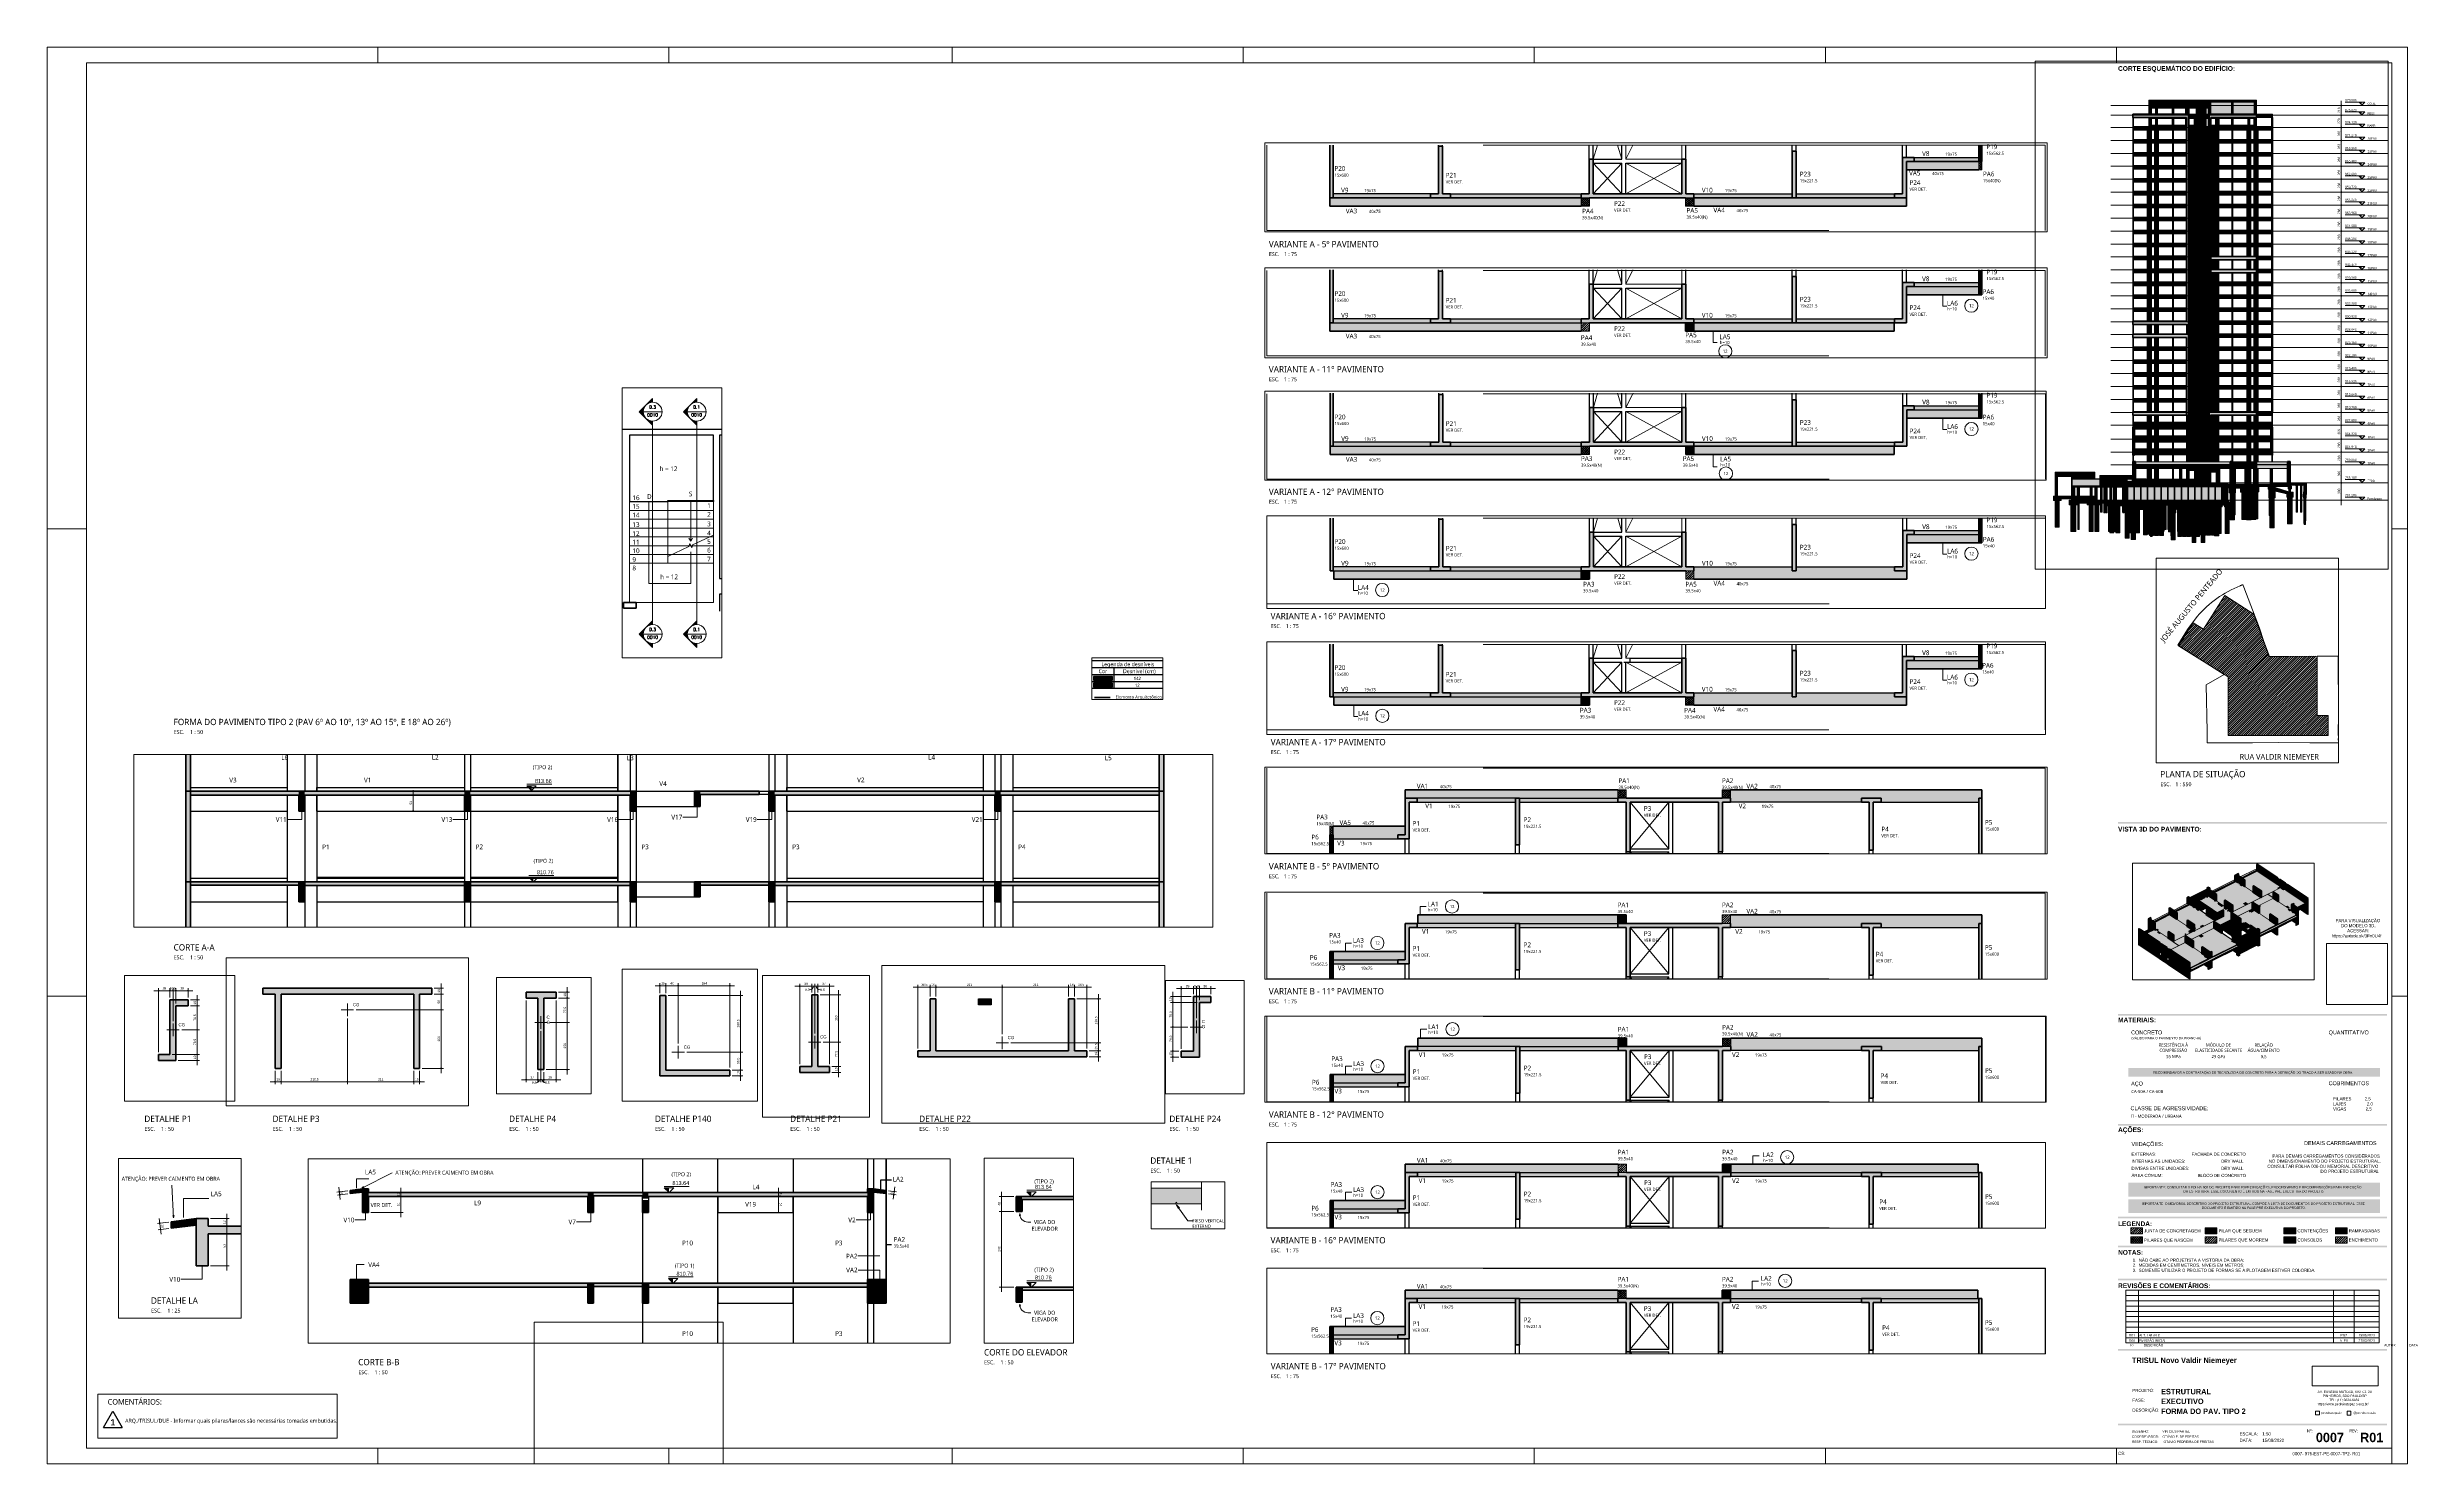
# Paper-space layout 'Layout1' of a CAD drawing. Header units: centimetres. Extents: x -31 to 119, y 0 to 90.
# The model-space entities are those that its viewports show. They can reach past a viewport. Long polylines and large blocks are cut down to what shows.
import ezdxf

# ---------------------------------------------------------------- set-up
doc = ezdxf.new("R2010")
doc.units = ezdxf.units.CM
for name, pattern in [('Centro', [3.175, 0.635, -0.47625, 1.5875, -0.47625]), ('Centro de 6 mm', [1.32, 0.6, -0.24, 0.24, -0.24]), ('Dash dot', [1.5875, 0.635, -0.47625, 0, -0.47625]), ('Hidden', [0.714375, 0.47625, -0.238125]), ('Hidden 0_75', [0.15, 0.075, -0.075]), ('Projeção', [0.396875, 0.238125, -0.15875]), ('Traço', [0.635, 0.3175, -0.3175])]:
    doc.linetypes.add(name, pattern=pattern)
for name, color, linetype, lineweight in [('A-ANNO-DIMS', 7, 'Continuous', 9), ('A-ANNO-DIMS-25', 7, 'Continuous', 9), ('A-ANNO-DIMS-350', 7, 'Continuous', 9), ('A-ANNO-DIMS-50', 7, 'Continuous', 9), ('A-DETL-GENF', 7, 'Continuous', 18), ('A-DETL-IDEN', 7, 'Continuous', 9), ('A-DETL-MBND', 7, 'Continuous', 18), ('A-DETL-THIN', 7, 'Continuous', 25), ('A-FLOR', 7, 'Continuous', 25), ('A-FLOR-IDEN', 7, 'Continuous', 9), ('A-FLOR-LEVL', 7, 'Continuous', 9), ('A-GENM', 7, 'Continuous', 25), ('G-ANNO-DIMS', 7, 'Continuous', 9), ('G-ANNO-SCHD', 7, 'Continuous', 9), ('G-ANNO-SYMB', 7, 'Continuous', 9), ('G-ANNO-TEXT', 7, 'Continuous', 9), ('G-ANNO-TTLB', 7, 'Continuous', 9), ('S-BEAM', 7, 'Continuous', 25), ('S-BEAM-HDLN', 7, 'Traço', 25), ('S-BEAM-IDEN', 7, 'Continuous', 9), ('S-COLS', 7, 'Continuous', 25), ('S-COLS-IDEN', 7, 'Continuous', 9), ('S-FNDN', 7, 'Continuous', 25), ('S-FNDN-HDLN', 7, 'Traço', 9), ('S-STRS', 7, 'Continuous', 9), ('S-STRS-MBND', 7, 'Projeção', 18)]:
    doc.layers.add(name, color=color, linetype=linetype, lineweight=lineweight)
doc.layers.add('A-DETL', color=7, linetype='Continuous', lineweight=18, true_color=0x00a600)
doc.layers.add('G-ANNO-NPLT', color=7, linetype='Continuous', plot=False)
doc.styles.add('Arial_1', font='arial.ttf', dxfattribs={"width": 0.9, "height": 7.5})
doc.styles.add('Arial_2', font='arial.ttf', dxfattribs={"height": 12.5})
doc.styles.add('Arial_3', font='arial.ttf', dxfattribs={"height": 10})
doc.styles.add('Arial_4', font='arial.ttf', dxfattribs={"width": 0.9, "height": 3.75})
doc.styles.add('Arial_5', font='arial.ttf', dxfattribs={"width": 0.9, "height": 52.5})
doc.styles.add('Arial_B', font='', dxfattribs={"height": 20})
doc.styles.add('Fira Sans SemiBold', font='', dxfattribs={"height": 0.35})
doc.styles.add('Fira Sans SemiBold_1', font='', dxfattribs={"height": 0.3})
doc.styles.add('Fira Sans SemiBold_2', font='', dxfattribs={"height": 0.6})
doc.styles.add('Gadugi', font='gadugi.ttf', dxfattribs={"height": 15})
doc.styles.add('Gadugi_1', font='gadugi.ttf', dxfattribs={"height": 10})
doc.styles.add('Gadugi_2', font='gadugi.ttf', dxfattribs={"height": 0.2})
doc.styles.add('Gadugi_3', font='gadugi.ttf', dxfattribs={"height": 22.5})
doc.styles.add('Gadugi_4', font='gadugi.ttf', dxfattribs={"height": 12.5})
doc.styles.add('Gadugi_5', font='gadugi.ttf', dxfattribs={"width": 0.9, "height": 7.5})
doc.styles.add('Gadugi_6', font='gadugi.ttf', dxfattribs={"height": 7.5})
doc.styles.add('Gadugi_7', font='gadugi.ttf', dxfattribs={"height": 6.25})
doc.styles.add('Gadugi_8', font='gadugi.ttf', dxfattribs={"height": 52.5})
doc.styles.add('Gadugi_9', font='gadugi.ttf', dxfattribs={"height": 17.5})
doc.styles.add('Gadugi_B', font='gadugib.ttf', dxfattribs={"height": 192.5})
doc.styles.add('Gadugi_B_1', font='gadugib.ttf', dxfattribs={"height": 0.25})
doc.styles.add('Gadugi_B_2', font='gadugib.ttf', dxfattribs={"height": 0.4})
doc.styles.add('Libre Franklin', font='', dxfattribs={"height": 0.2})
doc.styles.add('Libre Franklin_1', font='', dxfattribs={"height": 0.15})
doc.styles.add('Libre Franklin_2', font='', dxfattribs={"height": 0.25})
doc.styles.add('Libre Franklin_3', font='', dxfattribs={"height": 0.13})
doc.styles.add('RomanD', font='romand__.ttf', dxfattribs={"height": 10})
doc.styles.get('Arial_B').set_extended_font_data('Arial', bold=True)
doc.styles.get('Fira Sans SemiBold').set_extended_font_data('Fira Sans SemiBold')
doc.styles.get('Fira Sans SemiBold_1').set_extended_font_data('Fira Sans SemiBold')
doc.styles.get('Fira Sans SemiBold_2').set_extended_font_data('Fira Sans SemiBold')
doc.styles.get('Libre Franklin').set_extended_font_data('Libre Franklin')
doc.styles.get('Libre Franklin_1').set_extended_font_data('Libre Franklin')
doc.styles.get('Libre Franklin_2').set_extended_font_data('Libre Franklin')
doc.styles.get('Libre Franklin_3').set_extended_font_data('Libre Franklin')
doc.dimstyles.new('PED_1_5mm_DIR', dxfattribs={"dimscale": 30.48, "dimtxt": 7.778718, "dimasz": 0.328084, "dimexe": 0.246063, "dimexo": 0.246063, "dimgap": 0.049213, "dimtad": 1, "dimdec": 1, "dimrnd": 0.5, "dimdsep": 46, "dimtxsty": 'Gadugi_5', "dimblk1": 'DOTSMALL', "dimblk2": 'DOTSMALL', "dimsah": 1, "dimcen": 0.09, "dimdle": 0.492126, "dimazin": 0, "dimtfac": 1, "dimtdec": 4, "dimtix": 1, "dimtmove": 0, "dimatfit": 3, "dimfxl": 1, "dimtvp": 1, "dimtolj": 1, "dimtzin": 0, "dimarcsym": 2})
doc.dimstyles.new('PED_1_5mm_ESQ', dxfattribs={"dimscale": 30.48, "dimtxt": 7.651945, "dimasz": 0.328084, "dimexe": 0.246063, "dimexo": 0.246063, "dimgap": 0.049213, "dimtad": 1, "dimdec": 1, "dimrnd": 0.5, "dimdsep": 46, "dimtxsty": 'Arial_1', "dimblk1": 'DOTSMALL', "dimblk2": 'DOTSMALL', "dimsah": 1, "dimcen": 0.09, "dimdle": 0.492126, "dimazin": 0, "dimtfac": 1, "dimtdec": 4, "dimtix": 1, "dimtmove": 0, "dimatfit": 3, "dimfxl": 1, "dimtvp": 1, "dimtolj": 1, "dimtzin": 0, "dimarcsym": 2})
doc.dimstyles.new('PED_1_5mm_ESQ_2', dxfattribs={"dimscale": 30.48, "dimtxt": 7.651945, "dimasz": 0.328084, "dimexe": 0.246063, "dimexo": 0.246063, "dimgap": 0.049213, "dimtad": 1, "dimdec": 1, "dimrnd": 0.5, "dimdsep": 46, "dimtxsty": 'Arial_1', "dimblk1": 'DOTSMALL', "dimblk2": 'DOTSMALL', "dimsah": 1, "dimcen": 0.09, "dimdle": 0.492126, "dimazin": 0, "dimtfac": 1, "dimtdec": 4, "dimtix": 1, "dimtmove": 1, "dimatfit": 3, "dimfxl": 1, "dimtvp": 1, "dimtolj": 1, "dimtzin": 0, "dimarcsym": 2})
doc.dimstyles.new('PED_1_5mm_ESQ_3', dxfattribs={"dimscale": 30.48, "dimtxt": 7.651945, "dimasz": 0.328084, "dimexe": 0.246063, "dimexo": 0.246063, "dimgap": 0.049213, "dimtad": 1, "dimdec": 1, "dimrnd": 0.5, "dimdsep": 46, "dimtxsty": 'Arial_1', "dimblk1": 'DOTSMALL', "dimblk2": 'DOTSMALL', "dimsah": 1, "dimcen": 0.09, "dimdle": 0.492126, "dimazin": 0, "dimtfac": 1, "dimtdec": 4, "dimtix": 1, "dimtmove": 0, "dimatfit": 3, "dimfxl": 1, "dimtvp": 1, "dimtolj": 1, "dimtzin": 0, "dimarcsym": 2})
doc.dimstyles.new('PED_1_5mm_ESQ_4', dxfattribs={"dimscale": 30.48, "dimtxt": 3.825973, "dimasz": 0.164042, "dimexe": 0.123031, "dimexo": 0.123031, "dimgap": 0.024606, "dimtad": 1, "dimdec": 1, "dimrnd": 0.5, "dimdsep": 46, "dimtxsty": 'Arial_4', "dimblk1": 'DOTSMALL', "dimblk2": 'DOTSMALL', "dimsah": 1, "dimcen": 0.09, "dimdle": 0.246063, "dimazin": 0, "dimtfac": 1, "dimtdec": 4, "dimtix": 1, "dimtmove": 0, "dimatfit": 3, "dimfxl": 1, "dimtvp": 1, "dimtolj": 1, "dimtzin": 0, "dimarcsym": 2})
doc.dimstyles.new('PED_1_5mm_ESQ_5', dxfattribs={"dimscale": 30.48, "dimtxt": 53.563618, "dimasz": 2.296588, "dimexe": 1.722441, "dimexo": 1.722441, "dimgap": 0.344488, "dimtad": 1, "dimdec": 1, "dimrnd": 0.5, "dimdsep": 46, "dimtxsty": 'Arial_5', "dimblk1": 'DOTSMALL', "dimblk2": 'DOTSMALL', "dimsah": 1, "dimcen": 0.09, "dimdle": 3.444882, "dimazin": 0, "dimtfac": 1, "dimtdec": 4, "dimtix": 1, "dimtmove": 0, "dimatfit": 3, "dimfxl": 1, "dimtvp": 1, "dimtolj": 1, "dimtzin": 0, "dimarcsym": 2})
picture_1 = doc.add_image_def('image1.png', size_in_pixel=(450, 450))
picture_2 = doc.add_image_def('image2.jpg', size_in_pixel=(541, 540))
picture_3 = doc.add_image_def('image3.jpg', size_in_pixel=(225, 224))
picture_4 = doc.add_image_def('image4.jpg', size_in_pixel=(3048, 900))
pattern_1 = [(45, (0, 0), (-0.07071068, 0.07071068), [])]
pattern_2 = [(45, (18118.0295, 0), (-5.3033, 5.3033), []), (135, (18118.0295, 0), (-5.3033, -5.3033), [])]
pattern_3 = [(45, (38582.487, 1520), (-5.3033, 5.3033), []), (135, (38582.487, 1520), (-5.3033, -5.3033), [])]

# ---------------------------------------------------------------- blocks, each defined once
blk = doc.blocks.new('PED_FOLHAS_CARIMBO_PED_R04_2020 - A0L-2564974-976-EST-PE-0007-TP2')
at = {"layer": 'G-ANNO-TTLB', "true_color": 0xdadada}
for points in [[(117.74, 40.77), (117.74, 40.67), (100.65, 40.67), (100.65, 40.77)], [(117.74, 28.57), (117.74, 28.47), (100.65, 28.47), (100.65, 28.57)], [(117.3, 25.14), (117.3, 24.59), (101.3, 24.59), (101.3, 25.14)], [(117.74, 21.59), (117.74, 21.49), (100.65, 21.49), (100.65, 21.59)], [(117.3, 17.85), (117.3, 16.98), (101.3, 16.98), (101.3, 17.85)], [(117.3, 16.81), (117.3, 15.94), (101.3, 15.94), (101.3, 16.81)], [(117.74, 15.69), (117.74, 15.59), (100.65, 15.59), (100.65, 15.69)], [(117.74, 13.86), (117.74, 13.76), (100.65, 13.76), (100.65, 13.86)], [(117.74, 11.76), (117.74, 11.66), (100.65, 11.66), (100.65, 11.76)], [(117.74, 7.29), (117.74, 7.19), (100.65, 7.19), (100.65, 7.29)], [(117.74, 2.54), (117.74, 2.44), (100.65, 2.44), (100.65, 2.54)]]:
    blk.add_hatch(color=254, dxfattribs=at).paths.add_polyline_path(points, flags=0)
at = {"layer": 'G-ANNO-TTLB', "true_color": 0xff8040}
h = blk.add_hatch(dxfattribs=at)
h.set_pattern_fill('FP_9', color=11, style=0, pattern_type=2)
h.set_pattern_definition(pattern_1)
h.paths.add_polyline_path([(102.21, 15), (102.21, 14.6), (101.46, 14.6), (101.46, 15)], flags=0)
at = {"layer": 'G-ANNO-TTLB', "true_color": 0x0000ff}
h = blk.add_hatch(dxfattribs=at)
h.set_pattern_fill('FP_10', color=5, style=0, pattern_type=2)
h.set_pattern_definition([(45, (0, 0), (-0.07071068, 0.07071068), []), (135, (0, 0), (-0.07071068, -0.07071068), [])])
h.paths.add_polyline_path([(102.21, 14.41), (102.21, 14.01), (101.46, 14.01), (101.46, 14.41)], flags=0)
at = {"layer": 'G-ANNO-TTLB', "true_color": 0x808080}
blk.add_hatch(color=8, dxfattribs=at).paths.add_polyline_path([(106.93, 15), (106.93, 14.6), (106.18, 14.6), (106.18, 15)], flags=0)
h = blk.add_hatch(dxfattribs=at)
h.set_pattern_fill('FP_9', color=8, style=0, pattern_type=2)
h.set_pattern_definition(pattern_1)
h.paths.add_polyline_path([(106.93, 14.41), (106.93, 14.01), (106.18, 14.01), (106.18, 14.41)], flags=0)
at = {"layer": 'G-ANNO-TTLB', "true_color": 0xffb0ff}
blk.add_hatch(color=211, dxfattribs=at).paths.add_polyline_path([(111.94, 15), (111.94, 14.6), (111.19, 14.6), (111.19, 15)], flags=0)
at = {"layer": 'G-ANNO-TTLB', "true_color": 0x89f7fa}
blk.add_hatch(color=131, dxfattribs=at).paths.add_polyline_path([(111.94, 14.41), (111.94, 14.01), (111.19, 14.01), (111.19, 14.41)], flags=0)
at = {"layer": 'G-ANNO-TTLB', "true_color": 0xccffcc}
blk.add_hatch(color=254, dxfattribs=at).paths.add_polyline_path([(115.21, 15), (115.21, 14.6), (114.46, 14.6), (114.46, 15)], flags=0)
at = {"layer": 'G-ANNO-TTLB', "true_color": 0x808080}
h = blk.add_hatch(dxfattribs=at)
h.set_pattern_fill('FP_9', color=8, style=0, pattern_type=2)
h.set_pattern_definition(pattern_1)
h.paths.add_polyline_path([(115.21, 14.41), (115.21, 14.01), (114.46, 14.01), (114.46, 14.41)], flags=0)
at = {"layer": 'G-ANNO-TTLB'}
for p, q in [((-30.95, 0), (-30.95, 90)), ((-30.95, 90), (119.05, 90)), ((-28.45, 89), (118.05, 89)), ((-28.45, 1), (-28.45, 89)), ((-9.95, 90), (-9.95, 89)), ((8.55, 90), (8.55, 89)), ((26.55, 90), (26.55, 89)), ((45.05, 90), (45.05, 89)), ((63.55, 90), (63.55, 89)), ((82.05, 90), (82.05, 89)), ((100.55, 90), (100.55, 89)), ((118.05, 89), (118.05, 1)), ((119.05, 90), (119.05, 0)), ((-30.95, 59.4), (-28.45, 59.4)), ((118.05, 59.4), (119.05, 59.4)), ((118.05, 59.4), (119.05, 59.4)), ((-30.95, 29.7), (-28.45, 29.7)), ((118.05, 29.7), (119.05, 29.7)), ((118.05, 29.7), (119.05, 29.7)), ((102.21, 14.41), (101.46, 14.41)), ((101.46, 14.41), (101.46, 14.01)), ((101.46, 14.01), (102.21, 14.01)), ((102.21, 14.01), (102.21, 14.41)), ((106.93, 15), (106.18, 15)), ((106.18, 15), (106.18, 14.6)), ((106.18, 14.6), (106.93, 14.6)), ((106.93, 14.41), (106.18, 14.41)), ((106.18, 14.41), (106.18, 14.01)), ((106.18, 14.01), (106.93, 14.01)), ((106.93, 14.6), (106.93, 15)), ((106.93, 14.01), (106.93, 14.41)), ((111.94, 15), (111.19, 15)), ((111.19, 15), (111.19, 14.6)), ((111.19, 14.6), (111.94, 14.6)), ((111.94, 14.41), (111.19, 14.41)), ((111.19, 14.41), (111.19, 14.01)), ((111.19, 14.01), (111.94, 14.01)), ((111.94, 14.6), (111.94, 15)), ((111.94, 14.01), (111.94, 14.41)), ((115.21, 15), (114.46, 15)), ((114.46, 15), (114.46, 14.6)), ((114.46, 14.6), (115.21, 14.6)), ((115.21, 14.41), (114.46, 14.41)), ((114.46, 14.41), (114.46, 14.01)), ((114.46, 14.01), (115.21, 14.01)), ((115.21, 14.6), (115.21, 15)), ((115.21, 14.01), (115.21, 14.41)), ((118.05, 0), (118.05, 12.89)), ((118.05, 0), (118.05, 12.89)), ((118.05, 1), (-28.45, 1)), ((-9.95, 1), (-9.95, 0)), ((8.55, 1), (8.55, 0)), ((26.55, 1), (26.55, 0)), ((45.05, 1), (45.05, 0)), ((63.55, 1), (63.55, 0)), ((82.05, 1), (82.05, 0)), ((100.55, 1), (100.55, 0)), ((119.05, 0), (-30.95, 0))]:
    blk.add_line(p, q, dxfattribs=at)
at = {"layer": 'G-ANNO-TTLB', "color": 11, "true_color": 0xff8040}
for p, q in [((102.21, 15), (101.46, 15)), ((101.46, 15), (101.46, 14.6)), ((101.46, 14.6), (102.21, 14.6)), ((102.21, 14.6), (102.21, 15))]:
    blk.add_line(p, q, dxfattribs=at)
at = {"layer": 'G-ANNO-TTLB', "attachment_point": 1}
for s, insert, char_height, width, style in [('CORTE ESQUEMÁTICO DO EDIFÍCIO:', (100.65, 88.8), 0.3, 8.3055, 'Fira Sans SemiBold_1'), ('VISTA 3D DO PAVIMENTO:', (100.65, 40.47), 0.3, 6.0608, 'Fira Sans SemiBold_1'), ('PARA VISUALIZAÇÃO', (114.47, 34.61), 0.2, 3.3992, 'Libre Franklin'), ('https://autode.sk/3Fn0U4f', (114.22, 33.64), 0.2, 4.0004, 'Libre Franklin'), ('DO MODELO 3D,', (114.82, 34.29), 0.2, 2.5413, 'Libre Franklin'), ('ACESSAR: ', (115.21, 33.97), 0.2, 1.6675, 'Libre Franklin'), ('MATERIAIS:', (100.65, 28.35), 0.3, 2.7017, 'Fira Sans SemiBold_1'), ('CONCRETO', (101.48, 27.53), 0.25, 2.3169, 'Libre Franklin_2'), ('(VÁLIDO PARA O PAVIMENTO DA PRANCHA)', (101.5, 27.12), 0.15, 5.5316, 'Libre Franklin_1'), ('QUANTITATIVO', (114.03, 27.53), 0.25, 3.1426, 'Libre Franklin_2'), ('AÇO', (101.48, 24.28), 0.25, 0.8979, 'Libre Franklin_2'), ('RECOMENDAMOS A CONTRATAÇÃO DE TECNOLOGIA DO CONCRETO PARA A DEFINIÇÃO DO TRAÇO A SER USADO NA OBRA.', (102.88, 24.93), 0.15, 15.5688, 'Libre Franklin_1'), ('COBRIMENTOS', (114.03, 24.3), 0.25, 3.0705, 'Libre Franklin_2'), ('CLASSE DE AGRESSIVIDADE:', (101.44, 22.71), 0.25, 5.7802, 'Libre Franklin_2'), ('AÇÕES:', (100.65, 21.37), 0.3, 1.6996, 'Fira Sans SemiBold_1'), ('VEDAÇÕES:', (101.5, 20.44), 0.25, 2.3489, 'Libre Franklin_2'), ('EXTERNAS:', (101.5, 19.77), 0.2, 1.8038, 'Libre Franklin'), ('PARA DEMAIS CARREGAMENTOS CONSIDERADOS ', (110.46, 19.65), 0.2, 7.9608, 'Libre Franklin'), ('DEMAIS CARREGAMENTOS', (112.47, 20.5), 0.25, 5.4755, 'Libre Franklin_2'), ('ÁREA COMUM:', (101.5, 18.42), 0.2, 2.3008, 'Libre Franklin'), ('INTERNAS ÀS UNIDADES:', (101.5, 19.32), 0.2, 3.9684, 'Libre Franklin'), ('DIVISAS ENTRE UNIDADES:', (101.5, 18.87), 0.2, 4.2489, 'Libre Franklin'), ('CONSULTAR FOLHA 000 OU MEMORIAL DESCRITIVO', (110.14, 19), 0.2, 8.3456, 'Libre Franklin'), ('NO DIMENSIONAMENTO DO PROJETO ESTRUTURAL, ', (110.23, 19.33), 0.2, 8.2333, 'Libre Franklin'), ('DO PROJETO ESTRUTURAL', (113.51, 18.68), 0.2, 4.265, 'Libre Franklin'), ('IMPORTANTE: O MEMORIAL DESCRITIVO DO PROJETO ESTRUTURAL COMPÕE A LISTA DE DOCUMENTOS DO PROJETO ESTRUTURAL. ESSE ', (102.16, 16.6), 0.15, 17.3646, 'Libre Franklin_1'), ('IMPORTANTE: CONSULTAR A FOLHA 000 DO PROJETO PARA ESPECIFICAÇÕES, PROCEDIMENTO E RECOMENDAÇÕES PARA EXECUÇÃO ', (102.28, 17.64), 0.15, 17.0759, 'Libre Franklin_1'), ('DA ESTRUTURA. ESSE DOCUMENTO É EMITIDO NA FASE PRÉ-EXECUTIVA DO PROJETO.', (104.81, 17.38), 0.15, 10.8789, 'Libre Franklin_1'), ('LEGENDA:', (100.65, 15.4), 0.3, 2.3329, 'Fira Sans SemiBold_1'), ('DOCUMENTO É EMITIDO NA FASE PRÉ-EXECUTIVA DO PROJETO.', (105.97, 16.34), 0.15, 8.057, 'Libre Franklin_1'), ('NOTAS:', (100.65, 13.58), 0.3, 1.7637, 'Fira Sans SemiBold_1'), ('JUNTA DE CONCRETAGEM', (102.3, 14.9), 0.2, 4.1527, 'Libre Franklin'), ('PILARES QUE NASCEM', (102.3, 14.31), 0.2, 3.5916, 'Libre Franklin'), ('PILAR QUE SEGUEM', (107.03, 14.9), 0.2, 3.1506, 'Libre Franklin'), ('PILARES QUE MORREM', (107.03, 14.32), 0.2, 3.6717, 'Libre Franklin'), ('CONTENÇÕES', (112.05, 14.9), 0.2, 2.2447, 'Libre Franklin'), ('CONSOLOS', (112.05, 14.32), 0.2, 1.8198, 'Libre Franklin'), ('RAMPAS/ABAS', (115.31, 14.9), 0.2, 2.4211, 'Libre Franklin'), ('ENCHIMENTO', (115.31, 14.32), 0.2, 2.1806, 'Libre Franklin'), ('2.  MEDIDAS EM CENTÍMETROS, NÍVEIS EM METROS;', (101.58, 12.72), 0.2, 8.1612, 'Libre Franklin'), ('3.  SOMENTE UTILIZAR O PROJETO DE FORMAS SE A PLOTAGEM ESTIVER COLORIDA.', (101.58, 12.39), 0.2, 13.3802, 'Libre Franklin'), ('1.  NÃO CABE AO PROJETISTA A VISTORIA DA OBRA;', (101.58, 13.04), 0.2, 8.1772, 'Libre Franklin'), ('REVISÕES E COMENTÁRIOS:', (100.65, 11.46), 0.3, 6.5017, 'Fira Sans SemiBold_1'), ('Nº           DESCRIÇÃO                                                                                                                                                                                                                                                    AUTOR               DATA', (101.43, 7.61), 0.15, 18.5831, 'Libre Franklin_1'), ('PROJETO:', (101.56, 4.76), 0.2, 1.5553, 'Libre Franklin'), ('ESTRUTURAL', (103.38, 4.76), 0.35, 3.5675, 'Fira Sans SemiBold'), ('AV. EUSÉBIO MATOSO, 690, CJ. 28', (113.33, 4.65), 0.15, 4.2489, 'Libre Franklin_1'), ('FASE:', (101.56, 4.14), 0.2, 0.8979, 'Libre Franklin'), ('DESCRIÇÃO:', (101.56, 3.51), 0.2, 1.9561, 'Libre Franklin'), ('https://www.pedreiratopazio.eng.br/', (113.31, 3.87), 0.15, 4.3131, 'Libre Franklin_1'), ('pedreira-topázio               @pedreiratopazio', (113.56, 3.3), 0.13, 4.1447, 'Libre Franklin_3'), ('PINHEIROS, SÃO PAULO/SP', (113.66, 4.39), 0.15, 3.4392, 'Libre Franklin_1'), ('TEL: (11) 3034-6489', (114.06, 4.13), 0.15, 2.4852, 'Libre Franklin_1'), ('COORDENADOR:', (101.53, 1.8), 0.15, 2.0764, 'Libre Franklin_1'), ('DESENHO:', (101.53, 2.13), 0.15, 1.3068, 'Libre Franklin_1'), ('RESP. TÉCNICO:      OTÁVIO PEDREIRA DE FREITAS', (101.53, 1.47), 0.15, 6.2211, 'Libre Franklin_1'), ('ESCALA:', (108.37, 2), 0.2, 1.3549, 'Libre Franklin'), ('DATA:', (108.37, 1.59), 0.2, 0.97, 'Libre Franklin'), ('Nº:', (112.64, 2.19), 0.2, 0.481, 'Gadugi_2'), ('REV:', (115.34, 2.19), 0.2, 0.6734, 'Gadugi_2'), ('CS:', (100.65, 0.76), 0.2, 0.497, 'Libre Franklin')]:
    blk.add_mtext(s, dxfattribs=dict(at, insert=insert, char_height=char_height, width=width, style=style))
at = {"layer": 'G-ANNO-TTLB'}
image = blk.add_image(picture_1, insert=(113.9, 29.18), size_in_units=(3.87, 3.87), dxfattribs=at)
image.dxf.flags = 7
image = blk.add_image(picture_4, insert=(112.99, 4.96), size_in_units=(4.19, 1.24), dxfattribs=at)
image.dxf.flags = 7
image = blk.add_image(picture_2, insert=(113.2, 3.1), size_in_units=(0.25, 0.25), dxfattribs=at)
image.dxf.flags = 7
image = blk.add_image(picture_3, insert=(115.2, 3.09), size_in_units=(0.25, 0.249), dxfattribs=at)
image.dxf.flags = 7
blk = doc.blocks.new('Viewport - PED_TÍTULO_FRM_CRT_DET__R00-1758891-976-EST-PE-0007-TP2')
at = {"layer": 'G-ANNO-TTLB', "insert": (0.26, -0.18), "char_height": 0.25, "width": 0.8418, "attachment_point": 1, "style": 'Gadugi_B_1'}
blk.add_mtext('ESC.', dxfattribs=at)
blk = doc.blocks.new('TQS - Pilar Polig_5 - TQS Column-3763462-DT G 003 - DETALHE P4')
at = {"layer": 'S-COLS', "linetype": 'Traço', "lineweight": 18, "true_color": 0x808080}
blk.add_hatch(color=8, dxfattribs=at).paths.add_polyline_path([(-9.28, 150.09), (-9.28, -77.48), (-48.03, -77.48), (-48.03, -96.48), (46.97, -96.48), (46.97, -77.48), (9.72, -77.48), (9.72, 150.09)], flags=0)
at = {"layer": 'S-COLS', "lineweight": 50}
for p, q in [((-9.28, -77.48), (-9.28, 150.09)), ((-9.28, 150.09), (9.72, 150.09)), ((9.72, 150.09), (9.72, -77.48)), ((-48.03, -96.48), (-48.03, -77.48)), ((-48.03, -77.48), (-9.28, -77.48)), ((9.72, -77.48), (46.97, -77.48)), ((46.97, -77.48), (46.97, -96.48)), ((46.97, -96.48), (-48.03, -96.48))]:
    blk.add_line(p, q, dxfattribs=at)
blk = doc.blocks.new('PED_COMPL_ESC_TRIANGULO_BAIXO_R00_2019 - 01-2775483-3D G 001 - VISTA 3D TIPO 2')
at = {"layer": 'S-BEAM', "lineweight": 9, "true_color": 0xbfbfbf}
blk.add_hatch(color=9, dxfattribs=at).paths.add_polyline_path([(15.55, 65977.45), (97.1, 66018.27), (97.1, 66021.13), (13.12, 65979.09)], flags=0)
at = {"layer": 'S-BEAM', "lineweight": 9}
for p, q in [((13.12, 65979.09), (97.1, 66021.13)), ((97.1, 66021.13), (97.1, 66018.27))]:
    blk.add_line(p, q, dxfattribs=at)
blk = doc.blocks.new('PED_COMPL_ESC_TRIANGULO_CIMA_R00_2019 - 01-2774736-3D G 001 - VISTA 3D TIPO 2')
at = {"layer": 'S-BEAM', "lineweight": 9, "true_color": 0xbfbfbf}
for points in [[(92.02, 66034.32), (97.1, 66034.98), (97.1, 66036.86)], [(97.1, 66030.9), (97.1, 66034.98), (92.02, 66034.32), (93.63, 66033.24)]]:
    blk.add_hatch(color=9, dxfattribs=at).paths.add_polyline_path(points, flags=0)
at = {"layer": 'S-BEAM', "lineweight": 9}
for p, q in [((92.02, 66034.32), (97.1, 66036.86)), ((97.1, 66034.98), (92.02, 66034.32)), ((92.02, 66034.32), (97.1, 66030.9)), ((97.1, 66030.9), (97.1, 66034.98))]:
    blk.add_line(p, q, dxfattribs=at)
blk = doc.blocks.new('TQS - Pilar Polig_5 - TQS Column-3763464-DM G 006 - DETALHE NORTE PAV 5')
at = {"layer": 'S-COLS', "true_color": 0x808080}
blk.add_hatch(color=8, dxfattribs=at).paths.add_polyline_path([(-9.28, 150.09), (-9.28, -77.48), (-48.03, -77.48), (-48.03, -96.48), (46.97, -96.48), (46.97, -77.48), (9.72, -77.48), (9.72, 150.09)], flags=0)
at = {"layer": 'S-COLS', "lineweight": 50}
for p, q in [((-9.28, -77.48), (-9.28, 150.09)), ((-9.28, 150.09), (9.72, 150.09)), ((9.72, 150.09), (9.72, -77.48)), ((-48.03, -96.48), (-48.03, -77.48)), ((-48.03, -77.48), (-9.28, -77.48)), ((9.72, -77.48), (46.97, -77.48)), ((46.97, -77.48), (46.97, -96.48)), ((46.97, -96.48), (-48.03, -96.48))]:
    blk.add_line(p, q, dxfattribs=at)
blk = doc.blocks.new('TQS - Pilar Polig_5 - TQS Column-3763470-DM G 007 - DETALHE NORTE PAV 11')
at = {"layer": 'S-COLS', "true_color": 0x808080}
blk.add_hatch(color=8, dxfattribs=at).paths.add_polyline_path([(-9.28, 150.09), (-9.28, -77.48), (-48.03, -77.48), (-48.03, -96.48), (46.97, -96.48), (46.97, -77.48), (9.72, -77.48), (9.72, 150.09)], flags=0)
at = {"layer": 'S-COLS', "lineweight": 50}
for p, q in [((-9.28, -77.48), (-9.28, 150.09)), ((-9.28, 150.09), (9.72, 150.09)), ((9.72, 150.09), (9.72, -77.48)), ((-48.03, -96.48), (-48.03, -77.48)), ((-48.03, -77.48), (-9.28, -77.48)), ((9.72, -77.48), (46.97, -77.48)), ((46.97, -77.48), (46.97, -96.48)), ((46.97, -96.48), (-48.03, -96.48))]:
    blk.add_line(p, q, dxfattribs=at)
blk = doc.blocks.new('TQS - Pilar Polig_5 - TQS Column-3763471-DM G 008 - DETALHE NORTE PAV 12')
at = {"layer": 'S-COLS', "true_color": 0x808080}
blk.add_hatch(color=8, dxfattribs=at).paths.add_polyline_path([(-9.28, 150.09), (-9.28, -77.48), (-48.03, -77.48), (-48.03, -96.48), (46.97, -96.48), (46.97, -77.48), (9.72, -77.48), (9.72, 150.09)], flags=0)
at = {"layer": 'S-COLS', "lineweight": 50}
for p, q in [((-9.28, -77.48), (-9.28, 150.09)), ((-9.28, 150.09), (9.72, 150.09)), ((9.72, 150.09), (9.72, -77.48)), ((-48.03, -96.48), (-48.03, -77.48)), ((-48.03, -77.48), (-9.28, -77.48)), ((9.72, -77.48), (46.97, -77.48)), ((46.97, -77.48), (46.97, -96.48)), ((46.97, -96.48), (-48.03, -96.48))]:
    blk.add_line(p, q, dxfattribs=at)
blk = doc.blocks.new('TQS - Pilar Polig_5 - TQS Column-2591314-DM G 009 - DETALHE NORTE PAV 16')
at = {"layer": 'S-COLS', "true_color": 0x808080}
blk.add_hatch(color=8, dxfattribs=at).paths.add_polyline_path([(-9.28, 150.09), (-9.28, -77.48), (-48.03, -77.48), (-48.03, -96.48), (46.97, -96.48), (46.97, -77.48), (9.72, -77.48), (9.72, 150.09)], flags=0)
at = {"layer": 'S-COLS', "lineweight": 50}
for p, q in [((-9.28, -77.48), (-9.28, 150.09)), ((-9.28, 150.09), (9.72, 150.09)), ((9.72, 150.09), (9.72, -77.48)), ((-48.03, -96.48), (-48.03, -77.48)), ((-48.03, -77.48), (-9.28, -77.48)), ((9.72, -77.48), (46.97, -77.48)), ((46.97, -77.48), (46.97, -96.48)), ((46.97, -96.48), (-48.03, -96.48))]:
    blk.add_line(p, q, dxfattribs=at)
blk = doc.blocks.new('TQS - Pilar Polig_5 - TQS Column-2591318-DM G 010 - DETALHE NORTE PAV 17')
at = {"layer": 'S-COLS', "true_color": 0x808080}
blk.add_hatch(color=8, dxfattribs=at).paths.add_polyline_path([(-9.28, 150.09), (-9.28, -77.48), (-48.03, -77.48), (-48.03, -96.48), (46.97, -96.48), (46.97, -77.48), (9.72, -77.48), (9.72, 150.09)], flags=0)
at = {"layer": 'S-COLS', "lineweight": 50}
for p, q in [((-9.28, -77.48), (-9.28, 150.09)), ((-9.28, 150.09), (9.72, 150.09)), ((9.72, 150.09), (9.72, -77.48)), ((-48.03, -96.48), (-48.03, -77.48)), ((-48.03, -77.48), (-9.28, -77.48)), ((9.72, -77.48), (46.97, -77.48)), ((46.97, -77.48), (46.97, -96.48)), ((46.97, -96.48), (-48.03, -96.48))]:
    blk.add_line(p, q, dxfattribs=at)
blk = doc.blocks.new('PED_COMPL_ESC_TRIANGULO_CIMA_R00_2019 - 01-3741802-DE G 002 - DETALHE ESCADA 2_ PAV Copiar 1')
at = {"layer": 'S-BEAM'}
for p, q in [((-72.5, 0), (-72.5, 3.9)), ((-72.5, 3.9), (72.5, 3.9)), ((72.5, 3.9), (72.5, 0))]:
    blk.add_line(p, q, dxfattribs=at)
blk = doc.blocks.new('PED_BLRET-1EST_R01_2019 - 75x75x65-3763687-CT G 003 - CRT ESQ')
at = {"layer": 'S-FNDN-HDLN'}
for p, q in [((1714.14, 79378), (1749.14, 79378)), ((1714.14, 79373), (1714.14, 79378)), ((1749.14, 79378), (1749.14, 79373)), ((1749.14, 79373), (1714.14, 79373))]:
    blk.add_line(p, q, dxfattribs=at)
blk = doc.blocks.new('Estaca W Gerdau - W250X32_7-3763720-CT G 003 - CRT ESQ')
at = {"layer": 'S-FNDN', "linetype": 'Traço', "lineweight": 9, "true_color": 0xa4b9db}
blk.add_hatch(color=9, dxfattribs=at).paths.add_polyline_path([(-1880.09, 79120), (-1871.56, 79120), (-1871.56, 79510), (-1886.16, 79510), (-1886.16, 79120)], flags=0)
at = {"layer": 'S-FNDN', "lineweight": 9}
for p, q in [((-1886.16, 79510), (-1886.16, 79120)), ((-1871.56, 79510), (-1886.16, 79510)), ((-1879.26, 79120), (-1879.26, 79510)), ((-1878.46, 79510), (-1878.46, 79120)), ((-1871.56, 79510), (-1871.56, 79120)), ((-1871.56, 79120), (-1886.16, 79120))]:
    blk.add_line(p, q, dxfattribs=at)
blk = doc.blocks.new('PED_FURO_RETANGULAR_R04_2020 - 10x10x32-3497891-CT G 003 - CRT ESQ')
at = {"layer": 'A-GENM', "lineweight": 9}
for p, q in [((-1660.36, 79478), (-1650.36, 79488)), ((-1650.36, 79478), (-1660.36, 79488))]:
    blk.add_line(p, q, dxfattribs=at)
blk = doc.blocks.new('PED_BLRET-1EST_R01_2019_muro_ - 60x60x60-3843966-CT G 003 - CRT ESQ')
at = {"layer": 'S-FNDN-HDLN'}
for p, q in [((-2471.57, 79455), (-2441.57, 79455)), ((-2471.57, 79450), (-2471.57, 79455)), ((-2441.57, 79455), (-2441.57, 79450)), ((-2441.57, 79450), (-2471.57, 79450))]:
    blk.add_line(p, q, dxfattribs=at)
blk = doc.blocks.new('PED_FURO_CIRCULAR_R04_2020 - 15x25-3721065-CT G 003 - CRT ESQ')
at = {"layer": 'A-GENM', "lineweight": 9}
for p, q in [((-1000.58, 87435), (-1000.58, 87450)), ((-993.08, 87442.5), (-1008.08, 87442.5))]:
    blk.add_line(p, q, dxfattribs=at)
blk = doc.blocks.new('PED_BLRET-1EST_R01_2019 - 75x75x65-V8-CT G 003 - CRT ESQ')
at = {"layer": 'S-FNDN-HDLN'}
for p, q in [((1305.64, 79340), (1340.64, 79340)), ((1305.64, 79335), (1305.64, 79340)), ((1340.64, 79340), (1340.64, 79335)), ((1340.64, 79335), (1305.64, 79335))]:
    blk.add_line(p, q, dxfattribs=at)
blk = doc.blocks.new('PED_BLRET-1EST_R01_2019 - 75x75x65-V9-CT G 003 - CRT ESQ')
at = {"layer": 'S-FNDN-HDLN'}
for p, q in [((325.27, 79015), (360.27, 79015)), ((360.27, 79010), (325.32, 79010))]:
    blk.add_line(p, q, dxfattribs=at)
blk = doc.blocks.new('PED_BLRET-1EST_R01_2019 - 75x75x65-V10-CT G 003 - CRT ESQ')
at = {"layer": 'S-FNDN-HDLN'}
for p, q in [((-1766.87, 79020), (-1731.87, 79020)), ((-1731.87, 79015), (-1766.87, 79015))]:
    blk.add_line(p, q, dxfattribs=at)
blk = doc.blocks.new('PED_BLRET-1EST_EXCENTRICA_R01_2019 - 110x130x100-V11-CT G 003 - CRT ESQ')
at = {"layer": 'S-FNDN-HDLN'}
for p, q in [((-325.98, 78945), (-325.98, 78950)), ((-235.98, 78950), (-235.98, 78945)), ((-251.57, 78945), (-325.98, 78945))]:
    blk.add_line(p, q, dxfattribs=at)
blk = doc.blocks.new('PED_BLRET-1EST_EXCENTRICA_R01_2019 - 110x130x100-3841337-CT G 003 - CRT ESQ')
at = {"layer": 'S-FNDN-HDLN'}
for p, q in [((117.34, 78980), (175.13, 78980)), ((117.34, 78975), (117.34, 78980)), ((175.14, 78980), (207.34, 78980)), ((207.34, 78980), (207.34, 78975)), ((175.13, 78975), (117.34, 78975)), ((207.34, 78975), (175.14, 78975))]:
    blk.add_line(p, q, dxfattribs=at)
blk = doc.blocks.new('PED_BLRET-1EST_EXCENTRICA_R01_2019 - 110x130x100-V1-CT G 003 - CRT ESQ')
at = {"layer": 'S-FNDN-HDLN'}
for p, q in [((297.76, 78980), (325.27, 78980)), ((297.76, 78975), (297.76, 78980)), ((325.27, 78980), (360.26, 78980)), ((360.27, 78980), (387.76, 78980)), ((387.76, 78980), (387.76, 78975)), ((325.27, 78975), (297.76, 78975)), ((360.26, 78975), (325.27, 78975)), ((387.76, 78975), (360.27, 78975))]:
    blk.add_line(p, q, dxfattribs=at)
blk = doc.blocks.new('PED_BLRET-1EST_EXCENTRICA_R01_2019 - 110x130x100-V12-CT G 003 - CRT ESQ')
at = {"layer": 'S-FNDN-HDLN'}
for p, q in [((703.97, 79385), (793.97, 79385)), ((703.97, 79380), (703.97, 79385)), ((793.97, 79385), (793.97, 79380)), ((793.97, 79380), (703.97, 79380))]:
    blk.add_line(p, q, dxfattribs=at)
blk = doc.blocks.new('PED_BLRET-1EST_EXCENTRICA_R01_2019 - 140x120x110-3841338-CT G 003 - CRT ESQ')
at = {"layer": 'S-FNDN-HDLN'}
for p, q in [((1273.172184, 79375.004), (1373.172184, 79375.004)), ((1273.172184, 79370.004), (1273.172184, 79375.004)), ((1373.172184, 79375.004), (1373.172184, 79370.004)), ((1373.172184, 79370.004), (1273.172184, 79370.004))]:
    blk.add_line(p, q, dxfattribs=at)
blk = doc.blocks.new('PED_BLRET-1EST_R01_2019 - 75x75x65-V2-CT G 003 - CRT ESQ')
at = {"layer": 'S-FNDN-HDLN'}
for p, q in [((85.13, 79060), (110.87, 79060)), ((85.13, 79055), (85.13, 79060)), ((110.87, 79060), (120.13, 79060)), ((120.13, 79060), (120.13, 79055)), ((110.87, 79055), (85.13, 79055)), ((120.13, 79055), (110.87, 79055))]:
    blk.add_line(p, q, dxfattribs=at)
blk = doc.blocks.new('PED_BLRET-1EST_R01_2019 - 75x75x65-V13-CT G 003 - CRT ESQ')
at = {"layer": 'S-FNDN-HDLN'}
for p, q in [((-1063.69, 79030), (-1098.69, 79030)), ((-1098.69, 79030), (-1098.69, 79025)), ((-1063.69, 79025), (-1063.69, 79030)), ((-1098.69, 79025), (-1063.69, 79025))]:
    blk.add_line(p, q, dxfattribs=at)
blk = doc.blocks.new('PED_BLRET-1EST_R01_2019_muro_ - 60x60x60-V14-CT G 003 - CRT ESQ')
at = {"layer": 'S-FNDN-HDLN'}
for p, q in [((-2472.67, 79455), (-2471.57, 79455)), ((-2472.67, 79450.01), (-2472.67, 79455)), ((-2442.67, 79455), (-2442.67, 79450))]:
    blk.add_line(p, q, dxfattribs=at)
blk = doc.blocks.new('PED_BLRET-1EST_R01_2019_muro_ - 60x60x60-V15-CT G 003 - CRT ESQ')
at = {"layer": 'S-FNDN-HDLN'}
for p, q in [((-2473.39, 79455), (-2472.68, 79455)), ((-2473.39, 79450.01), (-2473.39, 79455)), ((-2443.39, 79455), (-2443.39, 79450))]:
    blk.add_line(p, q, dxfattribs=at)
blk = doc.blocks.new('PED_BLRET-1EST_R01_2019_muro_ - 60x60x60-V16-CT G 003 - CRT ESQ')
at = {"layer": 'S-FNDN-HDLN'}
for p, q in [((-2474.88, 79455), (-2474.14, 79455)), ((-2474.88, 79450.01), (-2474.88, 79455)), ((-2444.88, 79455), (-2444.88, 79450))]:
    blk.add_line(p, q, dxfattribs=at)
blk = doc.blocks.new('PED_BLRET-1EST_R01_2019_muro_ - 60x60x60-V17-CT G 003 - CRT ESQ')
at = {"layer": 'S-FNDN-HDLN'}
for p, q in [((-2473.67, 79450), (-2473.67, 79455)), ((-2443.67, 79455), (-2443.67, 79450))]:
    blk.add_line(p, q, dxfattribs=at)
blk = doc.blocks.new('PED_BLRET-1EST_R01_2019_muro_ - 60x60x60-V18-CT G 003 - CRT ESQ')
at = {"layer": 'S-FNDN-HDLN'}
for p, q in [((-2476.37, 79455), (-2474.88, 79455)), ((-2476.37, 79450.01), (-2476.37, 79455)), ((-2446.37, 79455), (-2446.37, 79450))]:
    blk.add_line(p, q, dxfattribs=at)
blk = doc.blocks.new('PED_BLRET-1EST_R01_2019_muro_ - 60x60x60-V19-CT G 003 - CRT ESQ')
at = {"layer": 'S-FNDN-HDLN'}
for p, q in [((-2478.6, 79455), (-2477.86, 79455)), ((-2478.6, 79450.01), (-2478.6, 79455)), ((-2448.6, 79455), (-2448.6, 79450))]:
    blk.add_line(p, q, dxfattribs=at)
blk = doc.blocks.new('PED_BLRET-1EST_R01_2019_muro_ - 60x60x60-V3-CT G 003 - CRT ESQ')
at = {"layer": 'S-FNDN-HDLN'}
for p, q in [((-1986.8, 79455), (-1978.86, 79455)), ((-1986.8, 79450), (-1986.8, 79455)), ((-1978.86, 79455), (-1963.87, 79455)), ((-1956.8, 79455), (-1956.8, 79450)), ((-1978.86, 79450), (-1986.8, 79450))]:
    blk.add_line(p, q, dxfattribs=at)
blk = doc.blocks.new('PED_BLRET-1EST_R01_2019_muro_ - 60x60x60-V20-CT G 003 - CRT ESQ')
at = {"layer": 'S-FNDN-HDLN'}
for p, q in [((2057.13, 79418.01), (2087.13, 79418.01)), ((2087.13, 79413.01), (2057.16, 79413.01))]:
    blk.add_line(p, q, dxfattribs=at)
blk = doc.blocks.new('PED_BLRET-1EST_R01_2019_muro_ - 60x60x60-V21-CT G 003 - CRT ESQ')
at = {"layer": 'S-FNDN-HDLN'}
for p, q in [((2057.13, 79337.01), (2087.13, 79337.01)), ((2087.13, 79332.01), (2057.13, 79332.01))]:
    blk.add_line(p, q, dxfattribs=at)
blk = doc.blocks.new('PED_BLRET-1EST_R01_2019_muro_ - 60x60x60-V4-CT G 003 - CRT ESQ')
at = {"layer": 'S-FNDN-HDLN'}
for p, q in [((2055.63, 79255.99), (2057.13, 79255.99)), ((2055.63, 79250.99), (2055.63, 79255.99)), ((2057.14, 79255.99), (2085.63, 79255.99)), ((2085.63, 79255.99), (2085.63, 79250.99)), ((2057.13, 79250.99), (2055.63, 79250.99)), ((2085.63, 79250.99), (2057.14, 79250.99))]:
    blk.add_line(p, q, dxfattribs=at)
blk = doc.blocks.new('PED_BLRET-1EST_R01_2019_muro_ - 60x60x60-V5-CT G 003 - CRT ESQ')
at = {"layer": 'S-FNDN-HDLN'}
for p, q in [((2053.74, 79229.01), (2055.65, 79229.01)), ((2053.74, 79224.01), (2053.74, 79229.01)), ((2055.65, 79229.01), (2083.74, 79229.01)), ((2083.74, 79229.01), (2083.74, 79224.01)), ((2055.65, 79224.01), (2053.74, 79224.01)), ((2083.74, 79224.01), (2055.66, 79224.01))]:
    blk.add_line(p, q, dxfattribs=at)
blk = doc.blocks.new('PED_BLRET-1EST_R01_2019_muro_ - 60x60x60-V6-CT G 003 - CRT ESQ')
at = {"layer": 'S-FNDN-HDLN'}
for p, q in [((2042.07, 79202), (2053.76, 79202)), ((2042.07, 79197), (2042.07, 79202)), ((2053.76, 79202), (2072.07, 79202)), ((2072.07, 79202), (2072.07, 79197)), ((2053.76, 79197), (2042.07, 79197)), ((2072.07, 79197), (2053.77, 79197))]:
    blk.add_line(p, q, dxfattribs=at)
blk = doc.blocks.new('PED_BLRET-1EST_R01_2019_muro_ - 60x60x60-V22-CT G 003 - CRT ESQ')
at = {"layer": 'S-FNDN-HDLN'}
for p, q in [((2049.95, 79175), (2079.95, 79175)), ((2049.95, 79170), (2049.95, 79175)), ((2079.95, 79175), (2079.95, 79170)), ((2079.95, 79170), (2049.95, 79170))]:
    blk.add_line(p, q, dxfattribs=at)
blk = doc.blocks.new('PED_BLRET-1EST_EXCENTRICA_R01_2019 - 120x140x110-3841340-CT G 003 - CRT ESQ')
at = {"layer": 'S-FNDN-HDLN'}
for p, q in [((1684.71, 79195), (1714.14, 79195)), ((1684.71, 79190), (1684.71, 79195)), ((1714.15, 79195), (1752.14, 79195)), ((1752.15, 79195), (1784.71, 79195)), ((1784.71, 79195), (1784.71, 79190)), ((1714.14, 79190), (1684.71, 79190)), ((1752.14, 79190), (1714.15, 79190)), ((1784.71, 79190), (1752.15, 79190))]:
    blk.add_line(p, q, dxfattribs=at)
blk = doc.blocks.new('PED_BLRET-1EST_R01_2019 - 75x75x65-V7-CT G 003 - CRT ESQ')
at = {"layer": 'S-FNDN-HDLN'}
for p, q in [((1717.15, 79240), (1749.14, 79240)), ((1717.15, 79235), (1717.15, 79240)), ((1749.14, 79240), (1752.15, 79240)), ((1752.15, 79240), (1752.15, 79235)), ((1749.14, 79235), (1717.15, 79235)), ((1752.15, 79235), (1749.14, 79235))]:
    blk.add_line(p, q, dxfattribs=at)
blk = doc.blocks.new('DIMBLOCK257-CT A 001 - CORTE A-A TIPO 2')
at = {"layer": 'A-ANNO-DIMS-50'}
h = blk.add_hatch(color=256, dxfattribs=at)
edge = h.paths.add_edge_path(flags=0)
edge.add_arc((2845.57, 81352), 1.25, 0, 360)
h = blk.add_hatch(color=256, dxfattribs=at)
edge = h.paths.add_edge_path(flags=0)
edge.add_arc((2845.57, 81301), 1.25, 0, 360)
for p, q in [((2845.57, 81367), (2845.57, 81301)), ((2839.84, 81352), (2853.07, 81352)), ((2845.57, 81352), (2839.84, 81352)), ((2839.84, 81301), (2853.07, 81301)), ((2845.57, 81301), (2839.84, 81301))]:
    blk.add_line(p, q, dxfattribs=at)
for centre in [(2845.57, 81352), (2845.57, 81301)]:
    blk.add_circle(centre, 1.25, dxfattribs=at)
at = {"layer": 'A-ANNO-DIMS-50', "color": 0, "insert": (2834.33, 81321.32), "char_height": 7.5, "width": 12.4315, "attachment_point": 1, "rotation": 90, "line_spacing_factor": 0.941778, "style": 'Arial_1'}
blk.add_mtext('51', dxfattribs=at)
blk = doc.blocks.new('_DotSmall')
at = {"color": 0, "linetype": 'ByBlock', "const_width": 0.5}
blk.add_lwpolyline([(-0.0625, 0, 1), (0.0625, 0, 1)], format="xyb", close=True, dxfattribs=at)
blk = doc.blocks.new('Elevações de ponto - SIMBOLO DE NÍVEL-CORTE-2219088-CT A 001 - CORTE A-A TIPO 2')
at = {"layer": 'G-ANNO-DIMS'}
blk.add_hatch(color=256, dxfattribs=at).paths.add_polyline_path([(-660.74, 81380.92), (-660.74, 81365.92), (-675.74, 81380.92)], flags=0)
for p, q in [((-596.55, 81386.02), (-675.74, 81386.02)), ((-660.74, 81365.92), (-675.74, 81380.92)), ((-675.74, 81380.92), (-645.74, 81380.92)), ((-645.74, 81380.92), (-660.74, 81365.92))]:
    blk.add_line(p, q, dxfattribs=at)
blk = doc.blocks.new('DIMBLOCK258-CT A 002 - CORTE B-B TIPO 2')
at = {"layer": 'A-ANNO-DIMS-50'}
h = blk.add_hatch(color=256, dxfattribs=at)
edge = h.paths.add_edge_path(flags=0)
edge.add_arc((7084.83, 81364), 1.25, 0, 360)
h = blk.add_hatch(color=256, dxfattribs=at)
edge = h.paths.add_edge_path(flags=0)
edge.add_arc((7084.83, 81352), 1.25, 0, 360)
for p, q in [((7084.83, 81379), (7084.83, 81352)), ((7079.1, 81364), (7092.33, 81364)), ((7084.83, 81364), (7079.1, 81364)), ((7079.1, 81352), (7092.33, 81352)), ((7084.83, 81352), (7079.1, 81352))]:
    blk.add_line(p, q, dxfattribs=at)
for centre in [(7084.83, 81364), (7084.83, 81352)]:
    blk.add_circle(centre, 1.25, dxfattribs=at)
at = {"layer": 'A-ANNO-DIMS-50', "color": 0, "insert": (7096.13, 81363.74), "char_height": 7.5, "width": 13.7722, "attachment_point": 1, "rotation": 270, "line_spacing_factor": 1.02016, "style": 'Gadugi_5'}
blk.add_mtext('12', dxfattribs=at)
blk = doc.blocks.new('DIMBLOCK259-CT A 002 - CORTE B-B TIPO 2')
at = {"layer": 'A-ANNO-DIMS-50'}
h = blk.add_hatch(color=256, dxfattribs=at)
edge = h.paths.add_edge_path(flags=0)
edge.add_arc((7084.83, 81352), 1.25, 0, 360)
h = blk.add_hatch(color=256, dxfattribs=at)
edge = h.paths.add_edge_path(flags=0)
edge.add_arc((7084.83, 81301), 1.25, 0, 360)
for p, q in [((7079.1, 81352), (7092.33, 81352)), ((7084.83, 81352), (7079.1, 81352)), ((7084.83, 81352), (7084.83, 81301)), ((7079.1, 81301), (7092.33, 81301)), ((7084.83, 81301), (7079.1, 81301))]:
    blk.add_line(p, q, dxfattribs=at)
for centre in [(7084.83, 81352), (7084.83, 81301)]:
    blk.add_circle(centre, 1.25, dxfattribs=at)
at = {"layer": 'A-ANNO-DIMS-50', "color": 0, "insert": (7096.13, 81332.24), "char_height": 7.5, "width": 13.7722, "attachment_point": 1, "rotation": 270, "line_spacing_factor": 1.02016, "style": 'Gadugi_5'}
blk.add_mtext('51', dxfattribs=at)
blk = doc.blocks.new('DIMBLOCK260-CT A 002 - CORTE B-B TIPO 2')
at = {"layer": 'A-ANNO-DIMS-50'}
h = blk.add_hatch(color=256, dxfattribs=at)
edge = h.paths.add_edge_path(flags=0)
edge.add_arc((7452.21, 81367.75), 1.25, 0, 360)
h = blk.add_hatch(color=256, dxfattribs=at)
edge = h.paths.add_edge_path(flags=0)
edge.add_arc((7450.97, 81357.83), 1.25, 0, 360)
for p, q in [((7454.07, 81382.64), (7449.11, 81342.95)), ((7433.68, 81370.07), (7459.65, 81366.82)), ((7452.21, 81367.75), (7433.68, 81370.07)), ((7433.68, 81359.99), (7458.41, 81356.9)), ((7450.97, 81357.83), (7433.68, 81359.99))]:
    blk.add_line(p, q, dxfattribs=at)
for centre in [(7452.21, 81367.75), (7450.97, 81357.83)]:
    blk.add_circle(centre, 1.25, dxfattribs=at)
at = {"layer": 'A-ANNO-DIMS-50', "color": 0, "insert": (7439.8, 81359.05), "char_height": 7.5, "width": 12.4315, "attachment_point": 1, "rotation": 82.875, "line_spacing_factor": 0.941778, "style": 'Arial_1'}
blk.add_mtext('10', dxfattribs=at)
blk = doc.blocks.new('DIMBLOCK261-CT A 002 - CORTE B-B TIPO 2')
at = {"layer": 'A-ANNO-DIMS-50'}
h = blk.add_hatch(color=256, dxfattribs=at)
edge = h.paths.add_edge_path(flags=0)
edge.add_arc((5689.11, 81366.74), 1.25, 0, 360)
h = blk.add_hatch(color=256, dxfattribs=at)
edge = h.paths.add_edge_path(flags=0)
edge.add_arc((5690.35, 81356.82), 1.25, 0, 360)
for p, q in [((5687.25, 81381.63), (5692.21, 81341.94)), ((5715.73, 81370.07), (5681.67, 81365.81)), ((5689.11, 81366.74), (5715.73, 81370.07)), ((5715.73, 81359.99), (5682.91, 81355.89)), ((5690.35, 81356.82), (5715.73, 81359.99))]:
    blk.add_line(p, q, dxfattribs=at)
for centre in [(5689.11, 81366.74), (5690.35, 81356.82)]:
    blk.add_circle(centre, 1.25, dxfattribs=at)
at = {"layer": 'A-ANNO-DIMS-50', "color": 0, "insert": (5700.24, 81368.32), "char_height": 7.5, "width": 12.4315, "attachment_point": 1, "rotation": 277.125, "line_spacing_factor": 0.941778, "style": 'Arial_1'}
blk.add_mtext('10', dxfattribs=at)
blk = doc.blocks.new('DIMBLOCK262-CT A 002 - CORTE B-B TIPO 2')
at = {"layer": 'A-ANNO-DIMS-50'}
h = blk.add_hatch(color=256, dxfattribs=at)
edge = h.paths.add_edge_path(flags=0)
edge.add_arc((5884.56, 81364), 1.25, 0, 360)
h = blk.add_hatch(color=256, dxfattribs=at)
edge = h.paths.add_edge_path(flags=0)
edge.add_arc((5884.56, 81352), 1.25, 0, 360)
for p, q in [((5884.56, 81379), (5884.56, 81352)), ((5878.83, 81364), (5892.06, 81364)), ((5884.56, 81364), (5878.83, 81364)), ((5878.83, 81352), (5892.06, 81352)), ((5884.56, 81352), (5878.83, 81352))]:
    blk.add_line(p, q, dxfattribs=at)
for centre in [(5884.56, 81364), (5884.56, 81352)]:
    blk.add_circle(centre, 1.25, dxfattribs=at)
at = {"layer": 'A-ANNO-DIMS-50', "color": 0, "insert": (5873.32, 81352.82), "char_height": 7.5, "width": 12.4315, "attachment_point": 1, "rotation": 90, "line_spacing_factor": 0.941778, "style": 'Arial_1'}
blk.add_mtext('12', dxfattribs=at)
blk = doc.blocks.new('DIMBLOCK263-CT A 002 - CORTE B-B TIPO 2')
at = {"layer": 'A-ANNO-DIMS-50'}
h = blk.add_hatch(color=256, dxfattribs=at)
edge = h.paths.add_edge_path(flags=0)
edge.add_arc((5884.56, 81352), 1.25, 0, 360)
h = blk.add_hatch(color=256, dxfattribs=at)
edge = h.paths.add_edge_path(flags=0)
edge.add_arc((5884.56, 81301), 1.25, 0, 360)
for p, q in [((5878.83, 81352), (5892.06, 81352)), ((5884.56, 81352), (5878.83, 81352)), ((5884.56, 81352), (5884.56, 81286)), ((5789.67, 81301), (5892.06, 81301)), ((5884.56, 81301), (5789.67, 81301))]:
    blk.add_line(p, q, dxfattribs=at)
for centre in [(5884.56, 81352), (5884.56, 81301)]:
    blk.add_circle(centre, 1.25, dxfattribs=at)
at = {"layer": 'A-ANNO-DIMS-50', "color": 0, "insert": (5873.32, 81321.32), "char_height": 7.5, "width": 12.4315, "attachment_point": 1, "rotation": 90, "line_spacing_factor": 0.941778, "style": 'Arial_1'}
blk.add_mtext('51', dxfattribs=at)
blk = doc.blocks.new('Elevações de ponto - SIMBOLO DE NÍVEL-CORTE-2219088-CT A 002 - CORTE B-B TIPO 2')
at = {"layer": 'G-ANNO-DIMS'}
blk.add_hatch(color=256, dxfattribs=at).paths.add_polyline_path([(57.52, 81379), (57.52, 81364), (42.52, 81379)], flags=0)
for p, q in [((121.71, 81384.1), (42.52, 81384.1)), ((57.52, 81364), (42.52, 81379)), ((42.52, 81379), (72.52, 81379)), ((72.52, 81379), (57.52, 81364))]:
    blk.add_line(p, q, dxfattribs=at)
blk = doc.blocks.new('DIMBLOCK264-CT G 001 - CORTE DO ELEVADOR')
at = {"layer": 'A-ANNO-DIMS-50'}
h = blk.add_hatch(color=256, dxfattribs=at)
edge = h.paths.add_edge_path(flags=0)
edge.add_arc((7713.87, 81364), 1.25, 0, 360)
h = blk.add_hatch(color=256, dxfattribs=at)
edge = h.paths.add_edge_path(flags=0)
edge.add_arc((7713.87, 81316), 1.25, 0, 360)
for p, q in [((7713.87, 81379), (7713.87, 81301)), ((7752.47, 81364), (7706.37, 81364)), ((7713.87, 81364), (7752.47, 81364)), ((7752.47, 81316), (7706.37, 81316)), ((7713.87, 81316), (7752.47, 81316))]:
    blk.add_line(p, q, dxfattribs=at)
for centre in [(7713.87, 81364), (7713.87, 81316)]:
    blk.add_circle(centre, 1.25, dxfattribs=at)
at = {"layer": 'A-ANNO-DIMS-50', "color": 0, "insert": (7702.63, 81334.82), "char_height": 7.5, "width": 12.4315, "attachment_point": 1, "rotation": 90, "line_spacing_factor": 0.941778, "style": 'Arial_1'}
blk.add_mtext('48', dxfattribs=at)
blk = doc.blocks.new('Elevações de ponto - SIMBOLO DE NÍVEL-CORTE-2219088-CT G 001 - CORTE DO ELEVADOR')
at = {"layer": 'G-ANNO-DIMS'}
blk.add_hatch(color=256, dxfattribs=at).paths.add_polyline_path([(-94.31, 81379), (-94.31, 81364), (-109.31, 81379)], flags=0)
for p, q in [((-30.12, 81384.1), (-109.31, 81384.1)), ((-94.31, 81364), (-109.31, 81379)), ((-109.31, 81379), (-79.31, 81379)), ((-79.31, 81379), (-94.31, 81364))]:
    blk.add_line(p, q, dxfattribs=at)
blk = doc.blocks.new('DIMBLOCK265-CT G 001 - CORTE DO ELEVADOR')
at = {"layer": 'A-ANNO-DIMS-50'}
h = blk.add_hatch(color=256, dxfattribs=at)
edge = h.paths.add_edge_path(flags=0)
edge.add_arc((7713.87, 81316), 1.25, 0, 360)
h = blk.add_hatch(color=256, dxfattribs=at)
edge = h.paths.add_edge_path(flags=0)
edge.add_arc((7713.87, 81076), 1.25, 0, 360)
for p, q in [((7713.87, 81331), (7713.87, 81061)), ((7752.47, 81316), (7706.37, 81316)), ((7713.87, 81316), (7752.47, 81316)), ((7752.47, 81076), (7706.37, 81076)), ((7713.87, 81076), (7752.47, 81076))]:
    blk.add_line(p, q, dxfattribs=at)
for centre in [(7713.87, 81316), (7713.87, 81076)]:
    blk.add_circle(centre, 1.25, dxfattribs=at)
at = {"layer": 'A-ANNO-DIMS-50', "color": 0, "insert": (7702.63, 81188.23), "char_height": 7.5, "width": 18.6472, "attachment_point": 1, "rotation": 90, "line_spacing_factor": 0.941778, "style": 'Arial_1'}
blk.add_mtext('240', dxfattribs=at)
blk = doc.blocks.new('DIMBLOCK266-DT G 001 - DETALHE P1')
at = {"layer": 'A-ANNO-DIMS-50'}
h = blk.add_hatch(color=256, dxfattribs=at)
edge = h.paths.add_edge_path(flags=0)
edge.add_arc((8208.66, 707.12), 1.25, 0, 360)
h = blk.add_hatch(color=256, dxfattribs=at)
edge = h.paths.add_edge_path(flags=0)
edge.add_arc((8208.66, 688.12), 1.25, 0, 360)
for p, q in [((8208.66, 722.12), (8208.66, 688.12)), ((8186.92, 707.12), (8216.16, 707.12)), ((8208.66, 707.12), (8186.92, 707.12)), ((8186.92, 688.12), (8216.16, 688.12)), ((8208.66, 688.12), (8186.92, 688.12))]:
    blk.add_line(p, q, dxfattribs=at)
for centre in [(8208.66, 707.12), (8208.66, 688.12)]:
    blk.add_circle(centre, 1.25, dxfattribs=at)
at = {"layer": 'A-ANNO-DIMS-50', "color": 0, "insert": (8197.42, 692.44), "char_height": 7.5, "width": 12.4315, "attachment_point": 1, "rotation": 90, "line_spacing_factor": 0.941778, "style": 'Arial_1'}
blk.add_mtext('19', dxfattribs=at)
blk = doc.blocks.new('DIMBLOCK267-DT G 001 - DETALHE P1')
at = {"layer": 'A-ANNO-DIMS-50'}
h = blk.add_hatch(color=256, dxfattribs=at)
edge = h.paths.add_edge_path(flags=0)
edge.add_arc((8208.66, 688.12), 1.25, 0, 360)
h = blk.add_hatch(color=256, dxfattribs=at)
edge = h.paths.add_edge_path(flags=0)
edge.add_arc((8208.66, 611.81), 1.25, 0, 360)
for p, q in [((8186.92, 688.12), (8216.16, 688.12)), ((8208.66, 688.12), (8186.92, 688.12)), ((8208.66, 688.12), (8208.66, 611.81)), ((8159.2, 611.81), (8216.16, 611.81)), ((8208.66, 611.81), (8159.2, 611.81))]:
    blk.add_line(p, q, dxfattribs=at)
for centre in [(8208.66, 688.12), (8208.66, 611.81)]:
    blk.add_circle(centre, 1.25, dxfattribs=at)
at = {"layer": 'A-ANNO-DIMS-50', "color": 0, "insert": (8197.42, 640.9), "char_height": 7.5, "width": 21.7551, "attachment_point": 1, "rotation": 90, "line_spacing_factor": 0.941778, "style": 'Arial_1'}
blk.add_mtext('76.5', dxfattribs=at)
blk = doc.blocks.new('DIMBLOCK268-DT G 001 - DETALHE P1')
at = {"layer": 'A-ANNO-DIMS-50'}
h = blk.add_hatch(color=256, dxfattribs=at)
edge = h.paths.add_edge_path(flags=0)
edge.add_arc((8208.66, 611.81), 1.25, 0, 360)
h = blk.add_hatch(color=256, dxfattribs=at)
edge = h.paths.add_edge_path(flags=0)
edge.add_arc((8208.66, 533.55), 1.25, 0, 360)
for p, q in [((8159.2, 611.81), (8216.16, 611.81)), ((8208.66, 611.81), (8159.2, 611.81)), ((8208.66, 611.81), (8208.66, 533.55)), ((8129.17, 533.55), (8216.16, 533.55)), ((8208.66, 533.55), (8129.17, 533.55))]:
    blk.add_line(p, q, dxfattribs=at)
for centre in [(8208.66, 611.81), (8208.66, 533.55)]:
    blk.add_circle(centre, 1.25, dxfattribs=at)
at = {"layer": 'A-ANNO-DIMS-50', "color": 0, "insert": (8197.42, 563.62), "char_height": 7.5, "width": 21.7551, "attachment_point": 1, "rotation": 90, "line_spacing_factor": 0.941778, "style": 'Arial_1'}
blk.add_mtext('78.5', dxfattribs=at)
blk = doc.blocks.new('DIMBLOCK269-DT G 001 - DETALHE P1')
at = {"layer": 'A-ANNO-DIMS-50'}
h = blk.add_hatch(color=256, dxfattribs=at)
edge = h.paths.add_edge_path(flags=0)
edge.add_arc((8208.66, 533.55), 1.25, 0, 360)
h = blk.add_hatch(color=256, dxfattribs=at)
edge = h.paths.add_edge_path(flags=0)
edge.add_arc((8208.66, 514.55), 1.25, 0, 360)
for p, q in [((8129.17, 533.55), (8216.16, 533.55)), ((8208.66, 533.55), (8129.17, 533.55)), ((8208.66, 533.55), (8208.66, 499.55)), ((8148.17, 514.55), (8216.16, 514.55)), ((8208.66, 514.55), (8148.17, 514.55))]:
    blk.add_line(p, q, dxfattribs=at)
for centre in [(8208.66, 533.55), (8208.66, 514.55)]:
    blk.add_circle(centre, 1.25, dxfattribs=at)
at = {"layer": 'A-ANNO-DIMS-50', "color": 0, "insert": (8197.42, 518.87), "char_height": 7.5, "width": 12.4315, "attachment_point": 1, "rotation": 90, "line_spacing_factor": 0.941778, "style": 'Arial_1'}
blk.add_mtext('19', dxfattribs=at)
blk = doc.blocks.new('DIMBLOCK270-DT G 001 - DETALHE P1')
at = {"layer": 'A-ANNO-DIMS-50'}
h = blk.add_hatch(color=256, dxfattribs=at)
edge = h.paths.add_edge_path(flags=0)
edge.add_arc((8085.92, 736.36), 1.25, 0, 360)
h = blk.add_hatch(color=256, dxfattribs=at)
edge = h.paths.add_edge_path(flags=0)
edge.add_arc((8121.67, 736.36), 1.25, 0, 360)
for p, q in [((8085.92, 541.05), (8085.92, 743.86)), ((8121.67, 714.62), (8121.67, 743.86)), ((8070.92, 736.36), (8121.67, 736.36)), ((8085.92, 736.36), (8085.92, 541.05)), ((8121.67, 736.36), (8121.67, 714.62))]:
    blk.add_line(p, q, dxfattribs=at)
for centre in [(8085.92, 736.36), (8121.67, 736.36)]:
    blk.add_circle(centre, 1.25, dxfattribs=at)
at = {"layer": 'A-ANNO-DIMS-50', "color": 0, "insert": (8098.62, 747.6), "char_height": 7.5, "width": 12.4315, "attachment_point": 1, "line_spacing_factor": 0.941778, "style": 'Arial_1'}
blk.add_mtext('36', dxfattribs=at)
blk = doc.blocks.new('DIMBLOCK271-DT G 001 - DETALHE P1')
at = {"layer": 'A-ANNO-DIMS-50'}
h = blk.add_hatch(color=256, dxfattribs=at)
edge = h.paths.add_edge_path(flags=0)
edge.add_arc((8121.67, 736.36), 1.25, 0, 360)
h = blk.add_hatch(color=256, dxfattribs=at)
edge = h.paths.add_edge_path(flags=0)
edge.add_arc((8131.7, 736.36), 1.25, 0, 360)
for p, q in [((8121.67, 714.62), (8121.67, 743.86)), ((8131.7, 639.31), (8131.7, 743.86)), ((8121.67, 736.36), (8131.7, 736.36)), ((8121.67, 736.36), (8121.67, 714.62)), ((8131.7, 736.36), (8131.7, 639.31))]:
    blk.add_line(p, q, dxfattribs=at)
for centre in [(8121.67, 736.36), (8131.7, 736.36)]:
    blk.add_circle(centre, 1.25, dxfattribs=at)
at = {"layer": 'A-ANNO-DIMS-50', "color": 0, "insert": (8121.51, 747.6), "char_height": 7.5, "width": 12.4315, "attachment_point": 1, "line_spacing_factor": 0.941778, "style": 'Arial_1'}
blk.add_mtext('10', dxfattribs=at)
blk = doc.blocks.new('DIMBLOCK272-DT G 001 - DETALHE P1')
at = {"layer": 'A-ANNO-DIMS-50'}
h = blk.add_hatch(color=256, dxfattribs=at)
edge = h.paths.add_edge_path(flags=0)
edge.add_arc((8131.7, 736.36), 1.25, 0, 360)
h = blk.add_hatch(color=256, dxfattribs=at)
edge = h.paths.add_edge_path(flags=0)
edge.add_arc((8140.67, 736.36), 1.25, 0, 360)
for p, q in [((8131.7, 639.31), (8131.7, 743.86)), ((8140.67, 695.62), (8140.67, 743.86)), ((8131.7, 736.36), (8140.67, 736.36)), ((8131.7, 736.36), (8131.7, 639.31)), ((8140.67, 736.36), (8140.67, 695.62))]:
    blk.add_line(p, q, dxfattribs=at)
for centre in [(8131.7, 736.36), (8140.67, 736.36)]:
    blk.add_circle(centre, 1.25, dxfattribs=at)
at = {"layer": 'A-ANNO-DIMS-50', "color": 0, "insert": (8133.6, 747.6), "char_height": 7.5, "width": 6.2157, "attachment_point": 1, "line_spacing_factor": 0.941778, "style": 'Arial_1'}
blk.add_mtext('9', dxfattribs=at)
blk = doc.blocks.new('DIMBLOCK273-DT G 001 - DETALHE P1')
at = {"layer": 'A-ANNO-DIMS-50'}
h = blk.add_hatch(color=256, dxfattribs=at)
edge = h.paths.add_edge_path(flags=0)
edge.add_arc((8140.67, 736.36), 1.25, 0, 360)
h = blk.add_hatch(color=256, dxfattribs=at)
edge = h.paths.add_edge_path(flags=0)
edge.add_arc((8179.42, 736.36), 1.25, 0, 360)
for p, q in [((8140.67, 695.62), (8140.67, 743.86)), ((8179.42, 714.62), (8179.42, 743.86)), ((8140.67, 736.36), (8194.42, 736.36)), ((8140.67, 736.36), (8140.67, 695.62)), ((8179.42, 736.36), (8179.42, 714.62))]:
    blk.add_line(p, q, dxfattribs=at)
for centre in [(8140.67, 736.36), (8179.42, 736.36)]:
    blk.add_circle(centre, 1.25, dxfattribs=at)
at = {"layer": 'A-ANNO-DIMS-50', "color": 0, "insert": (8154.87, 747.6), "char_height": 7.5, "width": 12.4315, "attachment_point": 1, "line_spacing_factor": 0.941778, "style": 'Arial_1'}
blk.add_mtext('39', dxfattribs=at)
blk = doc.blocks.new('DIMBLOCK274-DT G 002 - DETALHE P3')
at = {"layer": 'A-ANNO-DIMS-50'}
h = blk.add_hatch(color=256, dxfattribs=at)
edge = h.paths.add_edge_path(flags=0)
edge.add_arc((8560.36, 409.77), 1.25, 0, 360)
h = blk.add_hatch(color=256, dxfattribs=at)
edge = h.paths.add_edge_path(flags=0)
edge.add_arc((8579.36, 409.77), 1.25, 0, 360)
for p, q in [((8560.36, 444.62), (8560.36, 402.27)), ((8560.36, 409.77), (8560.36, 444.62)), ((8579.36, 444.62), (8579.36, 402.27)), ((8579.36, 409.77), (8579.36, 444.62)), ((8545.36, 409.77), (8579.36, 409.77))]:
    blk.add_line(p, q, dxfattribs=at)
for centre in [(8560.36, 409.77), (8579.36, 409.77)]:
    blk.add_circle(centre, 1.25, dxfattribs=at)
at = {"layer": 'A-ANNO-DIMS-50', "color": 0, "insert": (8564.69, 421.01), "char_height": 7.5, "width": 12.4315, "attachment_point": 1, "line_spacing_factor": 0.941778, "style": 'Arial_1'}
blk.add_mtext('19', dxfattribs=at)
blk = doc.blocks.new('DIMBLOCK275-DT G 002 - DETALHE P3')
at = {"layer": 'A-ANNO-DIMS-50'}
h = blk.add_hatch(color=256, dxfattribs=at)
edge = h.paths.add_edge_path(flags=0)
edge.add_arc((8579.36, 409.77), 1.25, 0, 360)
h = blk.add_hatch(color=256, dxfattribs=at)
edge = h.paths.add_edge_path(flags=0)
edge.add_arc((8790.11, 409.77), 1.25, 0, 360)
for p, q in [((8790.11, 610.48), (8790.11, 402.27)), ((8790.11, 409.77), (8790.11, 610.48)), ((8579.36, 444.62), (8579.36, 402.27)), ((8579.36, 409.77), (8579.36, 444.62)), ((8579.36, 409.77), (8790.11, 409.77))]:
    blk.add_line(p, q, dxfattribs=at)
for centre in [(8579.36, 409.77), (8790.11, 409.77)]:
    blk.add_circle(centre, 1.25, dxfattribs=at)
at = {"layer": 'A-ANNO-DIMS-50', "color": 0, "insert": (8673.08, 421.01), "char_height": 7.5, "width": 27.9708, "attachment_point": 1, "line_spacing_factor": 0.941778, "style": 'Arial_1'}
blk.add_mtext('210.5', dxfattribs=at)
blk = doc.blocks.new('DIMBLOCK276-DT G 002 - DETALHE P3')
at = {"layer": 'A-ANNO-DIMS-50'}
h = blk.add_hatch(color=256, dxfattribs=at)
edge = h.paths.add_edge_path(flags=0)
edge.add_arc((8790.11, 409.77), 1.25, 0, 360)
h = blk.add_hatch(color=256, dxfattribs=at)
edge = h.paths.add_edge_path(flags=0)
edge.add_arc((9000.86, 409.77), 1.25, 0, 360)
for p, q in [((8790.11, 610.48), (8790.11, 402.27)), ((8790.11, 409.77), (8790.11, 610.48)), ((9000.86, 444.62), (9000.86, 402.27)), ((9000.86, 409.77), (9000.86, 444.62)), ((8790.11, 409.77), (9000.86, 409.77))]:
    blk.add_line(p, q, dxfattribs=at)
for centre in [(8790.11, 409.77), (9000.86, 409.77)]:
    blk.add_circle(centre, 1.25, dxfattribs=at)
at = {"layer": 'A-ANNO-DIMS-50', "color": 0, "insert": (8887.72, 421.01), "char_height": 7.5, "width": 18.6472, "attachment_point": 1, "line_spacing_factor": 0.941778, "style": 'Arial_1'}
blk.add_mtext('211', dxfattribs=at)
blk = doc.blocks.new('DIMBLOCK277-DT G 002 - DETALHE P3')
at = {"layer": 'A-ANNO-DIMS-50'}
h = blk.add_hatch(color=256, dxfattribs=at)
edge = h.paths.add_edge_path(flags=0)
edge.add_arc((9000.86, 409.77), 1.25, 0, 360)
h = blk.add_hatch(color=256, dxfattribs=at)
edge = h.paths.add_edge_path(flags=0)
edge.add_arc((9019.86, 409.77), 1.25, 0, 360)
for p, q in [((9000.86, 444.62), (9000.86, 402.27)), ((9000.86, 409.77), (9000.86, 444.62)), ((9019.86, 444.62), (9019.86, 402.27)), ((9019.86, 409.77), (9019.86, 444.62)), ((9000.86, 409.77), (9034.86, 409.77))]:
    blk.add_line(p, q, dxfattribs=at)
for centre in [(9000.86, 409.77), (9019.86, 409.77)]:
    blk.add_circle(centre, 1.25, dxfattribs=at)
at = {"layer": 'A-ANNO-DIMS-50', "color": 0, "insert": (9005.19, 421.01), "char_height": 7.5, "width": 12.4315, "attachment_point": 1, "line_spacing_factor": 0.941778, "style": 'Arial_1'}
blk.add_mtext('19', dxfattribs=at)
blk = doc.blocks.new('DIMBLOCK278-DT G 002 - DETALHE P3')
at = {"layer": 'A-ANNO-DIMS-50'}
h = blk.add_hatch(color=256, dxfattribs=at)
edge = h.paths.add_edge_path(flags=0)
edge.add_arc((9088.5, 707.12), 1.25, 0, 360)
h = blk.add_hatch(color=256, dxfattribs=at)
edge = h.paths.add_edge_path(flags=0)
edge.add_arc((9088.5, 688.12), 1.25, 0, 360)
for p, q in [((9088.5, 722.12), (9088.5, 688.12)), ((9066.1, 707.12), (9096, 707.12)), ((9088.5, 707.12), (9066.1, 707.12)), ((9066.1, 688.12), (9096, 688.12)), ((9088.5, 688.12), (9066.1, 688.12))]:
    blk.add_line(p, q, dxfattribs=at)
for centre in [(9088.5, 707.12), (9088.5, 688.12)]:
    blk.add_circle(centre, 1.25, dxfattribs=at)
at = {"layer": 'A-ANNO-DIMS-50', "color": 0, "insert": (9077.26, 692.44), "char_height": 7.5, "width": 12.4315, "attachment_point": 1, "rotation": 90, "line_spacing_factor": 0.941778, "style": 'Arial_1'}
blk.add_mtext('19', dxfattribs=at)
blk = doc.blocks.new('DIMBLOCK279-DT G 002 - DETALHE P3')
at = {"layer": 'A-ANNO-DIMS-50'}
h = blk.add_hatch(color=256, dxfattribs=at)
edge = h.paths.add_edge_path(flags=0)
edge.add_arc((9088.5, 688.12), 1.25, 0, 360)
h = blk.add_hatch(color=256, dxfattribs=at)
edge = h.paths.add_edge_path(flags=0)
edge.add_arc((9088.5, 637.98), 1.25, 0, 360)
for p, q in [((9066.1, 688.12), (9096, 688.12)), ((9088.5, 688.12), (9066.1, 688.12)), ((9088.5, 688.12), (9088.5, 637.98)), ((8817.61, 637.98), (9096, 637.98)), ((9088.5, 637.98), (8817.61, 637.98))]:
    blk.add_line(p, q, dxfattribs=at)
for centre in [(9088.5, 688.12), (9088.5, 637.98)]:
    blk.add_circle(centre, 1.25, dxfattribs=at)
at = {"layer": 'A-ANNO-DIMS-50', "color": 0, "insert": (9077.26, 657.87), "char_height": 7.5, "width": 12.4315, "attachment_point": 1, "rotation": 90, "line_spacing_factor": 0.941778, "style": 'Arial_1'}
blk.add_mtext('50', dxfattribs=at)
blk = doc.blocks.new('DIMBLOCK280-DT G 002 - DETALHE P3')
at = {"layer": 'A-ANNO-DIMS-50'}
h = blk.add_hatch(color=256, dxfattribs=at)
edge = h.paths.add_edge_path(flags=0)
edge.add_arc((9088.5, 637.98), 1.25, 0, 360)
h = blk.add_hatch(color=256, dxfattribs=at)
edge = h.paths.add_edge_path(flags=0)
edge.add_arc((9088.5, 452.12), 1.25, 0, 360)
for p, q in [((8817.61, 637.98), (9096, 637.98)), ((9088.5, 637.98), (8817.61, 637.98)), ((9088.5, 637.98), (9088.5, 437.12)), ((9027.36, 452.12), (9096, 452.12)), ((9088.5, 452.12), (9027.36, 452.12))]:
    blk.add_line(p, q, dxfattribs=at)
for centre in [(9088.5, 637.98), (9088.5, 452.12)]:
    blk.add_circle(centre, 1.25, dxfattribs=at)
at = {"layer": 'A-ANNO-DIMS-50', "color": 0, "insert": (9077.26, 537.28), "char_height": 7.5, "width": 18.6472, "attachment_point": 1, "rotation": 90, "line_spacing_factor": 0.941778, "style": 'Arial_1'}
blk.add_mtext('186', dxfattribs=at)
blk = doc.blocks.new('DIMBLOCK281-DT G 003 - DETALHE P4')
at = {"layer": 'A-ANNO-DIMS-50'}
h = blk.add_hatch(color=256, dxfattribs=at)
edge = h.paths.add_edge_path(flags=0)
edge.add_arc((9298.68, 428.63), 1.25, 0, 360)
h = blk.add_hatch(color=256, dxfattribs=at)
edge = h.paths.add_edge_path(flags=0)
edge.add_arc((9335.93, 428.63), 1.25, 0, 360)
for p, q in [((9298.68, 680.62), (9298.68, 421.13)), ((9298.68, 428.63), (9298.68, 680.62)), ((9335.93, 453.05), (9335.93, 421.13)), ((9335.93, 428.63), (9335.93, 453.05)), ((9283.68, 428.63), (9335.93, 428.63))]:
    blk.add_line(p, q, dxfattribs=at)
for centre in [(9298.68, 428.63), (9335.93, 428.63)]:
    blk.add_circle(centre, 1.25, dxfattribs=at)
at = {"layer": 'A-ANNO-DIMS-50', "color": 0, "insert": (9312.12, 439.87), "char_height": 7.5, "width": 12.4315, "attachment_point": 1, "line_spacing_factor": 0.941778, "style": 'Arial_1'}
blk.add_mtext('37', dxfattribs=at)
blk = doc.blocks.new('DIMBLOCK282-DT G 003 - DETALHE P4')
at = {"layer": 'A-ANNO-DIMS-50'}
h = blk.add_hatch(color=256, dxfattribs=at)
edge = h.paths.add_edge_path(flags=0)
edge.add_arc((9335.93, 428.63), 1.25, 0, 360)
h = blk.add_hatch(color=256, dxfattribs=at)
edge = h.paths.add_edge_path(flags=0)
edge.add_arc((9345.65, 428.63), 1.25, 0, 360)
for p, q in [((9345.65, 583.14), (9345.65, 421.13)), ((9345.65, 428.63), (9345.65, 583.14)), ((9335.93, 453.05), (9335.93, 421.13)), ((9335.93, 428.63), (9335.93, 453.05)), ((9335.93, 428.63), (9345.65, 428.63))]:
    blk.add_line(p, q, dxfattribs=at)
for centre in [(9335.93, 428.63), (9345.65, 428.63)]:
    blk.add_circle(centre, 1.25, dxfattribs=at)
blk.add_ellipse((9329.94, 428.63), major_axis=(10.84, 0), ratio=0.875339, start_param=4.712389, end_param=6.283185, dxfattribs=at)
at = {"layer": 'A-ANNO-DIMS-50', "color": 0, "insert": (9317, 422.99), "char_height": 7.5, "width": 15.5393, "attachment_point": 1, "line_spacing_factor": 0.941778, "style": 'Arial_1'}
blk.add_mtext('9.5', dxfattribs=at)
blk = doc.blocks.new('DIMBLOCK283-DT G 003 - DETALHE P4')
at = {"layer": 'A-ANNO-DIMS-50'}
h = blk.add_hatch(color=256, dxfattribs=at)
edge = h.paths.add_edge_path(flags=0)
edge.add_arc((9345.65, 428.63), 1.25, 0, 360)
h = blk.add_hatch(color=256, dxfattribs=at)
edge = h.paths.add_edge_path(flags=0)
edge.add_arc((9354.93, 428.63), 1.25, 0, 360)
for p, q in [((9345.65, 583.14), (9345.65, 421.13)), ((9345.65, 428.63), (9345.65, 583.14)), ((9354.93, 453.05), (9354.93, 421.13)), ((9354.93, 428.63), (9354.93, 453.05)), ((9345.65, 428.63), (9354.93, 428.63))]:
    blk.add_line(p, q, dxfattribs=at)
for centre in [(9345.65, 428.63), (9354.93, 428.63)]:
    blk.add_circle(centre, 1.25, dxfattribs=at)
blk.add_ellipse((9359.14, 428.63), major_axis=(0, 9.49), ratio=0.933169, start_param=1.570796, end_param=3.141593, dxfattribs=at)
at = {"layer": 'A-ANNO-DIMS-50', "color": 0, "insert": (9359.14, 422.99), "char_height": 7.5, "width": 15.5393, "attachment_point": 1, "line_spacing_factor": 0.941778, "style": 'Arial_1'}
blk.add_mtext('9.5', dxfattribs=at)
blk = doc.blocks.new('DIMBLOCK284-DT G 003 - DETALHE P4')
at = {"layer": 'A-ANNO-DIMS-50'}
h = blk.add_hatch(color=256, dxfattribs=at)
edge = h.paths.add_edge_path(flags=0)
edge.add_arc((9354.93, 428.63), 1.25, 0, 360)
h = blk.add_hatch(color=256, dxfattribs=at)
edge = h.paths.add_edge_path(flags=0)
edge.add_arc((9393.68, 428.63), 1.25, 0, 360)
for p, q in [((9393.68, 680.62), (9393.68, 421.13)), ((9393.68, 428.63), (9393.68, 680.62)), ((9354.93, 453.05), (9354.93, 421.13)), ((9354.93, 428.63), (9354.93, 453.05)), ((9354.93, 428.63), (9408.68, 428.63))]:
    blk.add_line(p, q, dxfattribs=at)
for centre in [(9354.93, 428.63), (9393.68, 428.63)]:
    blk.add_circle(centre, 1.25, dxfattribs=at)
at = {"layer": 'A-ANNO-DIMS-50', "color": 0, "insert": (9369.12, 439.87), "char_height": 7.5, "width": 12.4315, "attachment_point": 1, "line_spacing_factor": 0.941778, "style": 'Arial_1'}
blk.add_mtext('39', dxfattribs=at)
blk = doc.blocks.new('DIMBLOCK285-DT G 003 - DETALHE P4')
at = {"layer": 'A-ANNO-DIMS-50'}
h = blk.add_hatch(color=256, dxfattribs=at)
edge = h.paths.add_edge_path(flags=0)
edge.add_arc((9429.21, 707.12), 1.25, 0, 360)
h = blk.add_hatch(color=256, dxfattribs=at)
edge = h.paths.add_edge_path(flags=0)
edge.add_arc((9429.21, 688.12), 1.25, 0, 360)
for p, q in [((9429.21, 722.12), (9429.21, 688.12)), ((9401.18, 707.12), (9436.71, 707.12)), ((9429.21, 707.12), (9401.18, 707.12)), ((9401.18, 688.12), (9436.71, 688.12)), ((9429.21, 688.12), (9401.18, 688.12))]:
    blk.add_line(p, q, dxfattribs=at)
for centre in [(9429.21, 707.12), (9429.21, 688.12)]:
    blk.add_circle(centre, 1.25, dxfattribs=at)
at = {"layer": 'A-ANNO-DIMS-50', "color": 0, "insert": (9417.97, 692.44), "char_height": 7.5, "width": 12.4315, "attachment_point": 1, "rotation": 90, "line_spacing_factor": 0.941778, "style": 'Arial_1'}
blk.add_mtext('19', dxfattribs=at)
blk = doc.blocks.new('DIMBLOCK286-DT G 003 - DETALHE P4')
at = {"layer": 'A-ANNO-DIMS-50'}
h = blk.add_hatch(color=256, dxfattribs=at)
edge = h.paths.add_edge_path(flags=0)
edge.add_arc((9429.21, 688.12), 1.25, 0, 360)
h = blk.add_hatch(color=256, dxfattribs=at)
edge = h.paths.add_edge_path(flags=0)
edge.add_arc((9429.21, 610.64), 1.25, 0, 360)
for p, q in [((9401.18, 688.12), (9436.71, 688.12)), ((9429.21, 688.12), (9401.18, 688.12)), ((9429.21, 688.12), (9429.21, 610.64)), ((9373.68, 610.64), (9436.71, 610.64)), ((9429.21, 610.64), (9373.68, 610.64))]:
    blk.add_line(p, q, dxfattribs=at)
for centre in [(9429.21, 688.12), (9429.21, 610.64)]:
    blk.add_circle(centre, 1.25, dxfattribs=at)
at = {"layer": 'A-ANNO-DIMS-50', "color": 0, "insert": (9417.97, 640.32), "char_height": 7.5, "width": 21.7551, "attachment_point": 1, "rotation": 90, "line_spacing_factor": 0.941778, "style": 'Arial_1'}
blk.add_mtext('77.5', dxfattribs=at)
blk = doc.blocks.new('DIMBLOCK287-DT G 003 - DETALHE P4')
at = {"layer": 'A-ANNO-DIMS-50'}
h = blk.add_hatch(color=256, dxfattribs=at)
edge = h.paths.add_edge_path(flags=0)
edge.add_arc((9429.21, 610.64), 1.25, 0, 360)
h = blk.add_hatch(color=256, dxfattribs=at)
edge = h.paths.add_edge_path(flags=0)
edge.add_arc((9429.21, 460.55), 1.25, 0, 360)
for p, q in [((9373.68, 610.64), (9436.71, 610.64)), ((9429.21, 610.64), (9373.68, 610.64)), ((9429.21, 610.64), (9429.21, 445.55)), ((9362.43, 460.55), (9436.71, 460.55)), ((9429.21, 460.55), (9362.43, 460.55))]:
    blk.add_line(p, q, dxfattribs=at)
for centre in [(9429.21, 610.64), (9429.21, 460.55)]:
    blk.add_circle(centre, 1.25, dxfattribs=at)
at = {"layer": 'A-ANNO-DIMS-50', "color": 0, "insert": (9417.97, 527.83), "char_height": 7.5, "width": 18.6472, "attachment_point": 1, "rotation": 90, "line_spacing_factor": 0.941778, "style": 'Arial_1'}
blk.add_mtext('150', dxfattribs=at)
blk = doc.blocks.new('DIMBLOCK288-DT G 004 - DETALHE P140')
at = {"layer": 'A-ANNO-DIMS-50'}
h = blk.add_hatch(color=256, dxfattribs=at)
edge = h.paths.add_edge_path(flags=0)
edge.add_arc((9667.14, 259.99), 1.25, 0, 360)
h = blk.add_hatch(color=256, dxfattribs=at)
edge = h.paths.add_edge_path(flags=0)
edge.add_arc((9686.14, 259.99), 1.25, 0, 360)
for p, q in [((9667.14, 236.62), (9667.14, 267.49)), ((9686.14, 236.62), (9686.14, 267.49)), ((9652.14, 259.99), (9686.14, 259.99)), ((9667.14, 259.99), (9667.14, 236.62)), ((9686.14, 259.99), (9686.14, 236.62))]:
    blk.add_line(p, q, dxfattribs=at)
for centre in [(9667.14, 259.99), (9686.14, 259.99)]:
    blk.add_circle(centre, 1.25, dxfattribs=at)
at = {"layer": 'A-ANNO-DIMS-50', "color": 0, "insert": (9671.46, 271.22), "char_height": 7.5, "width": 12.4315, "attachment_point": 1, "line_spacing_factor": 0.941778, "style": 'Arial_1'}
blk.add_mtext('19', dxfattribs=at)
blk = doc.blocks.new('DIMBLOCK289-DT G 004 - DETALHE P140')
at = {"layer": 'A-ANNO-DIMS-50'}
h = blk.add_hatch(color=256, dxfattribs=at)
edge = h.paths.add_edge_path(flags=0)
edge.add_arc((9686.14, 259.99), 1.25, 0, 360)
h = blk.add_hatch(color=256, dxfattribs=at)
edge = h.paths.add_edge_path(flags=0)
edge.add_arc((9726.09, 259.99), 1.25, 0, 360)
for p, q in [((9686.14, 236.62), (9686.14, 267.49)), ((9726.09, 76.07), (9726.09, 267.49)), ((9686.14, 259.99), (9726.09, 259.99)), ((9686.14, 259.99), (9686.14, 236.62)), ((9726.09, 259.99), (9726.09, 76.07))]:
    blk.add_line(p, q, dxfattribs=at)
for centre in [(9686.14, 259.99), (9726.09, 259.99)]:
    blk.add_circle(centre, 1.25, dxfattribs=at)
at = {"layer": 'A-ANNO-DIMS-50', "color": 0, "insert": (9700.94, 271.22), "char_height": 7.5, "width": 12.4315, "attachment_point": 1, "line_spacing_factor": 0.941778, "style": 'Arial_1'}
blk.add_mtext('40', dxfattribs=at)
blk = doc.blocks.new('DIMBLOCK290-DT G 004 - DETALHE P140')
at = {"layer": 'A-ANNO-DIMS-50'}
h = blk.add_hatch(color=256, dxfattribs=at)
edge = h.paths.add_edge_path(flags=0)
edge.add_arc((9726.09, 259.99), 1.25, 0, 360)
h = blk.add_hatch(color=256, dxfattribs=at)
edge = h.paths.add_edge_path(flags=0)
edge.add_arc((9890.14, 259.99), 1.25, 0, 360)
for p, q in [((9726.09, 76.07), (9726.09, 267.49)), ((9890.14, -0.38), (9890.14, 267.49)), ((9726.09, 259.99), (9905.14, 259.99)), ((9726.09, 259.99), (9726.09, 76.07)), ((9890.14, 259.99), (9890.14, -0.38))]:
    blk.add_line(p, q, dxfattribs=at)
for centre in [(9726.09, 259.99), (9890.14, 259.99)]:
    blk.add_circle(centre, 1.25, dxfattribs=at)
at = {"layer": 'A-ANNO-DIMS-50', "color": 0, "insert": (9800.35, 271.22), "char_height": 7.5, "width": 18.6472, "attachment_point": 1, "line_spacing_factor": 0.941778, "style": 'Arial_1'}
blk.add_mtext('164', dxfattribs=at)
blk = doc.blocks.new('DIMBLOCK291-DT G 004 - DETALHE P140')
at = {"layer": 'A-ANNO-DIMS-50'}
h = blk.add_hatch(color=256, dxfattribs=at)
edge = h.paths.add_edge_path(flags=0)
edge.add_arc((9923.86, -7.88), 1.25, 0, 360)
h = blk.add_hatch(color=256, dxfattribs=at)
edge = h.paths.add_edge_path(flags=0)
edge.add_arc((9923.86, -26.88), 1.25, 0, 360)
for p, q in [((9897.64, -7.88), (9931.36, -7.88)), ((9923.86, -7.88), (9897.64, -7.88)), ((9923.86, -41.88), (9923.86, -7.88)), ((9897.64, -26.88), (9931.36, -26.88)), ((9923.86, -26.88), (9897.64, -26.88))]:
    blk.add_line(p, q, dxfattribs=at)
for centre in [(9923.86, -7.88), (9923.86, -26.88)]:
    blk.add_circle(centre, 1.25, dxfattribs=at)
at = {"layer": 'A-ANNO-DIMS-50', "color": 0, "insert": (9912.62, -22.56), "char_height": 7.5, "width": 12.4315, "attachment_point": 1, "rotation": 90, "line_spacing_factor": 0.941778, "style": 'Arial_1'}
blk.add_mtext('19', dxfattribs=at)
blk = doc.blocks.new('DIMBLOCK292-DT G 004 - DETALHE P140')
at = {"layer": 'A-ANNO-DIMS-50'}
h = blk.add_hatch(color=256, dxfattribs=at)
edge = h.paths.add_edge_path(flags=0)
edge.add_arc((9923.86, 48.57), 1.25, 0, 360)
h = blk.add_hatch(color=256, dxfattribs=at)
edge = h.paths.add_edge_path(flags=0)
edge.add_arc((9923.86, -7.88), 1.25, 0, 360)
for p, q in [((9753.59, 48.57), (9931.36, 48.57)), ((9923.86, 48.57), (9753.59, 48.57)), ((9923.86, -7.88), (9923.86, 48.57)), ((9897.64, -7.88), (9931.36, -7.88)), ((9923.86, -7.88), (9897.64, -7.88))]:
    blk.add_line(p, q, dxfattribs=at)
for centre in [(9923.86, 48.57), (9923.86, -7.88)]:
    blk.add_circle(centre, 1.25, dxfattribs=at)
at = {"layer": 'A-ANNO-DIMS-50', "color": 0, "insert": (9912.62, 11.28), "char_height": 7.5, "width": 21.7551, "attachment_point": 1, "rotation": 90, "line_spacing_factor": 0.941778, "style": 'Arial_1'}
blk.add_mtext('56.5', dxfattribs=at)
blk = doc.blocks.new('DIMBLOCK293-DT G 004 - DETALHE P140')
at = {"layer": 'A-ANNO-DIMS-50'}
h = blk.add_hatch(color=256, dxfattribs=at)
edge = h.paths.add_edge_path(flags=0)
edge.add_arc((9923.86, 229.12), 1.25, 0, 360)
h = blk.add_hatch(color=256, dxfattribs=at)
edge = h.paths.add_edge_path(flags=0)
edge.add_arc((9923.86, 48.57), 1.25, 0, 360)
for p, q in [((9923.86, 48.57), (9923.86, 244.12)), ((9693.64, 229.12), (9931.36, 229.12)), ((9923.86, 229.12), (9693.64, 229.12)), ((9753.59, 48.57), (9931.36, 48.57)), ((9923.86, 48.57), (9753.59, 48.57))]:
    blk.add_line(p, q, dxfattribs=at)
for centre in [(9923.86, 229.12), (9923.86, 48.57)]:
    blk.add_circle(centre, 1.25, dxfattribs=at)
at = {"layer": 'A-ANNO-DIMS-50', "color": 0, "insert": (9912.62, 127.19), "char_height": 7.5, "width": 27.9708, "attachment_point": 1, "rotation": 90, "line_spacing_factor": 0.941778, "style": 'Arial_1'}
blk.add_mtext('180.5', dxfattribs=at)
blk = doc.blocks.new('DIMBLOCK294-DT G 005 - DETALHE P21')
at = {"layer": 'A-ANNO-DIMS-50'}
h = blk.add_hatch(color=256, dxfattribs=at)
edge = h.paths.add_edge_path(flags=0)
edge.add_arc((10130.36, -641.64), 1.25, 0, 360)
h = blk.add_hatch(color=256, dxfattribs=at)
edge = h.paths.add_edge_path(flags=0)
edge.add_arc((10169.11, -641.64), 1.25, 0, 360)
for p, q in [((10130.36, -889.45), (10130.36, -634.14)), ((10169.11, -661.88), (10169.11, -634.14)), ((10115.36, -641.64), (10169.11, -641.64)), ((10130.36, -641.64), (10130.36, -889.45)), ((10169.11, -641.64), (10169.11, -661.88))]:
    blk.add_line(p, q, dxfattribs=at)
for centre in [(10130.36, -641.64), (10169.11, -641.64)]:
    blk.add_circle(centre, 1.25, dxfattribs=at)
at = {"layer": 'A-ANNO-DIMS-50', "color": 0, "insert": (10144.55, -630.41), "char_height": 7.5, "width": 12.4315, "attachment_point": 1, "line_spacing_factor": 0.941778, "style": 'Arial_1'}
blk.add_mtext('39', dxfattribs=at)
blk = doc.blocks.new('DIMBLOCK295-DT G 005 - DETALHE P21')
at = {"layer": 'A-ANNO-DIMS-50'}
h = blk.add_hatch(color=256, dxfattribs=at)
edge = h.paths.add_edge_path(flags=0)
edge.add_arc((10169.11, -641.64), 1.25, 0, 360)
h = blk.add_hatch(color=256, dxfattribs=at)
edge = h.paths.add_edge_path(flags=0)
edge.add_arc((10178.39, -641.64), 1.25, 0, 360)
for p, q in [((10169.11, -661.88), (10169.11, -634.14)), ((10178.39, -791.97), (10178.39, -634.14)), ((10169.11, -641.64), (10178.39, -641.64)), ((10169.11, -641.64), (10169.11, -661.88)), ((10178.39, -641.64), (10178.39, -791.97))]:
    blk.add_line(p, q, dxfattribs=at)
for centre in [(10169.11, -641.64), (10178.39, -641.64)]:
    blk.add_circle(centre, 1.25, dxfattribs=at)
blk.add_ellipse((10160, -641.64), major_axis=(13.75, 0), ratio=0.857781, start_param=4.712389, end_param=6.283185, dxfattribs=at)
at = {"layer": 'A-ANNO-DIMS-50', "color": 0, "insert": (10147.05, -649.59), "char_height": 7.5, "width": 15.5393, "attachment_point": 1, "line_spacing_factor": 0.941778, "style": 'Arial_1'}
blk.add_mtext('9.5', dxfattribs=at)
blk = doc.blocks.new('DIMBLOCK296-DT G 005 - DETALHE P21')
at = {"layer": 'A-ANNO-DIMS-50'}
h = blk.add_hatch(color=256, dxfattribs=at)
edge = h.paths.add_edge_path(flags=0)
edge.add_arc((10178.39, -641.64), 1.25, 0, 360)
h = blk.add_hatch(color=256, dxfattribs=at)
edge = h.paths.add_edge_path(flags=0)
edge.add_arc((10188.11, -641.64), 1.25, 0, 360)
for p, q in [((10178.39, -791.97), (10178.39, -634.14)), ((10188.11, -661.88), (10188.11, -634.14)), ((10178.39, -641.64), (10188.11, -641.64)), ((10178.39, -641.64), (10178.39, -791.97)), ((10188.11, -641.64), (10188.11, -661.88))]:
    blk.add_line(p, q, dxfattribs=at)
for centre in [(10178.39, -641.64), (10188.11, -641.64)]:
    blk.add_circle(centre, 1.25, dxfattribs=at)
blk.add_ellipse((10196.04, -641.64), major_axis=(12.79, 0), ratio=0.921926, start_param=3.141593, end_param=4.712389, dxfattribs=at)
at = {"layer": 'A-ANNO-DIMS-50', "color": 0, "insert": (10196.04, -649.59), "char_height": 7.5, "width": 15.5393, "attachment_point": 1, "line_spacing_factor": 0.941778, "style": 'Arial_1'}
blk.add_mtext('9.5', dxfattribs=at)
blk = doc.blocks.new('DIMBLOCK297-DT G 005 - DETALHE P21')
at = {"layer": 'A-ANNO-DIMS-50'}
h = blk.add_hatch(color=256, dxfattribs=at)
edge = h.paths.add_edge_path(flags=0)
edge.add_arc((10188.11, -641.64), 1.25, 0, 360)
h = blk.add_hatch(color=256, dxfattribs=at)
edge = h.paths.add_edge_path(flags=0)
edge.add_arc((10225.36, -641.64), 1.25, 0, 360)
for p, q in [((10188.11, -661.88), (10188.11, -634.14)), ((10225.36, -889.45), (10225.36, -634.14)), ((10188.11, -641.64), (10240.36, -641.64)), ((10188.11, -641.64), (10188.11, -661.88)), ((10225.36, -641.64), (10225.36, -889.45))]:
    blk.add_line(p, q, dxfattribs=at)
for centre in [(10188.11, -641.64), (10225.36, -641.64)]:
    blk.add_circle(centre, 1.25, dxfattribs=at)
at = {"layer": 'A-ANNO-DIMS-50', "color": 0, "insert": (10201.55, -630.41), "char_height": 7.5, "width": 12.4315, "attachment_point": 1, "line_spacing_factor": 0.941778, "style": 'Arial_1'}
blk.add_mtext('37', dxfattribs=at)
blk = doc.blocks.new('DIMBLOCK298-DT G 005 - DETALHE P21')
at = {"layer": 'A-ANNO-DIMS-50'}
h = blk.add_hatch(color=256, dxfattribs=at)
edge = h.paths.add_edge_path(flags=0)
edge.add_arc((10253.82, -896.95), 1.25, 0, 360)
h = blk.add_hatch(color=256, dxfattribs=at)
edge = h.paths.add_edge_path(flags=0)
edge.add_arc((10253.82, -915.95), 1.25, 0, 360)
for p, q in [((10232.86, -896.95), (10261.32, -896.95)), ((10253.82, -896.95), (10232.86, -896.95)), ((10253.82, -930.95), (10253.82, -896.95)), ((10232.86, -915.95), (10261.32, -915.95)), ((10253.82, -915.95), (10232.86, -915.95))]:
    blk.add_line(p, q, dxfattribs=at)
for centre in [(10253.82, -896.95), (10253.82, -915.95)]:
    blk.add_circle(centre, 1.25, dxfattribs=at)
at = {"layer": 'A-ANNO-DIMS-50', "color": 0, "insert": (10242.58, -911.63), "char_height": 7.5, "width": 12.4315, "attachment_point": 1, "rotation": 90, "line_spacing_factor": 0.941778, "style": 'Arial_1'}
blk.add_mtext('19', dxfattribs=at)
blk = doc.blocks.new('DIMBLOCK299-DT G 005 - DETALHE P21')
at = {"layer": 'A-ANNO-DIMS-50'}
h = blk.add_hatch(color=256, dxfattribs=at)
edge = h.paths.add_edge_path(flags=0)
edge.add_arc((10253.82, -819.47), 1.25, 0, 360)
h = blk.add_hatch(color=256, dxfattribs=at)
edge = h.paths.add_edge_path(flags=0)
edge.add_arc((10253.82, -896.95), 1.25, 0, 360)
for p, q in [((10205.36, -819.47), (10261.32, -819.47)), ((10253.82, -819.47), (10205.36, -819.47)), ((10253.82, -896.95), (10253.82, -819.47)), ((10232.86, -896.95), (10261.32, -896.95)), ((10253.82, -896.95), (10232.86, -896.95))]:
    blk.add_line(p, q, dxfattribs=at)
for centre in [(10253.82, -819.47), (10253.82, -896.95)]:
    blk.add_circle(centre, 1.25, dxfattribs=at)
at = {"layer": 'A-ANNO-DIMS-50', "color": 0, "insert": (10242.58, -867.28), "char_height": 7.5, "width": 21.7551, "attachment_point": 1, "rotation": 90, "line_spacing_factor": 0.941778, "style": 'Arial_1'}
blk.add_mtext('77.5', dxfattribs=at)
blk = doc.blocks.new('DIMBLOCK300-DT G 005 - DETALHE P21')
at = {"layer": 'A-ANNO-DIMS-50'}
h = blk.add_hatch(color=256, dxfattribs=at)
edge = h.paths.add_edge_path(flags=0)
edge.add_arc((10253.82, -669.38), 1.25, 0, 360)
h = blk.add_hatch(color=256, dxfattribs=at)
edge = h.paths.add_edge_path(flags=0)
edge.add_arc((10253.82, -819.47), 1.25, 0, 360)
for p, q in [((10253.82, -819.47), (10253.82, -654.38)), ((10195.61, -669.38), (10261.32, -669.38)), ((10253.82, -669.38), (10195.61, -669.38)), ((10205.36, -819.47), (10261.32, -819.47)), ((10253.82, -819.47), (10205.36, -819.47))]:
    blk.add_line(p, q, dxfattribs=at)
for centre in [(10253.82, -669.38), (10253.82, -819.47)]:
    blk.add_circle(centre, 1.25, dxfattribs=at)
at = {"layer": 'A-ANNO-DIMS-50', "color": 0, "insert": (10242.58, -752.2), "char_height": 7.5, "width": 18.6472, "attachment_point": 1, "rotation": 90, "line_spacing_factor": 0.941778, "style": 'Arial_1'}
blk.add_mtext('150', dxfattribs=at)
blk = doc.blocks.new('DIMBLOCK301-DT G 006 - DETALHE P22')
at = {"layer": 'A-ANNO-DIMS-50'}
h = blk.add_hatch(color=256, dxfattribs=at)
edge = h.paths.add_edge_path(flags=0)
edge.add_arc((10556.75, -694.47), 1.25, 0, 360)
h = blk.add_hatch(color=256, dxfattribs=at)
edge = h.paths.add_edge_path(flags=0)
edge.add_arc((10595.48, -694.47), 1.25, 0, 360)
for p, q in [((10556.75, -889.45), (10556.75, -686.97)), ((10595.48, -724.33), (10595.48, -686.97)), ((10541.75, -694.47), (10595.48, -694.47)), ((10556.75, -694.47), (10556.75, -889.45)), ((10595.48, -694.47), (10595.48, -724.33))]:
    blk.add_line(p, q, dxfattribs=at)
for centre in [(10556.75, -694.47), (10595.48, -694.47)]:
    blk.add_circle(centre, 1.25, dxfattribs=at)
at = {"layer": 'A-ANNO-DIMS-50', "color": 0, "insert": (10567.05, -683.23), "char_height": 7.5, "width": 21.7551, "attachment_point": 1, "line_spacing_factor": 0.941778, "style": 'Arial_1'}
blk.add_mtext('38.5', dxfattribs=at)
blk = doc.blocks.new('DIMBLOCK302-DT G 006 - DETALHE P22')
at = {"layer": 'A-ANNO-DIMS-50'}
h = blk.add_hatch(color=256, dxfattribs=at)
edge = h.paths.add_edge_path(flags=0)
edge.add_arc((10595.48, -694.47), 1.25, 0, 360)
h = blk.add_hatch(color=256, dxfattribs=at)
edge = h.paths.add_edge_path(flags=0)
edge.add_arc((10614.48, -694.47), 1.25, 0, 360)
for p, q in [((10595.48, -724.33), (10595.48, -686.97)), ((10614.48, -724.33), (10614.48, -686.97)), ((10595.48, -694.47), (10614.48, -694.47)), ((10595.48, -694.47), (10595.48, -724.33)), ((10614.48, -694.47), (10614.48, -724.33))]:
    blk.add_line(p, q, dxfattribs=at)
for centre in [(10595.48, -694.47), (10614.48, -694.47)]:
    blk.add_circle(centre, 1.25, dxfattribs=at)
at = {"layer": 'A-ANNO-DIMS-50', "color": 0, "insert": (10599.8, -683.23), "char_height": 7.5, "width": 12.4315, "attachment_point": 1, "line_spacing_factor": 0.941778, "style": 'Arial_1'}
blk.add_mtext('19', dxfattribs=at)
blk = doc.blocks.new('DIMBLOCK303-DT G 006 - DETALHE P22')
at = {"layer": 'A-ANNO-DIMS-50'}
h = blk.add_hatch(color=256, dxfattribs=at)
edge = h.paths.add_edge_path(flags=0)
edge.add_arc((10614.48, -694.47), 1.25, 0, 360)
h = blk.add_hatch(color=256, dxfattribs=at)
edge = h.paths.add_edge_path(flags=0)
edge.add_arc((10825.24, -694.47), 1.25, 0, 360)
for p, q in [((10614.48, -724.33), (10614.48, -686.97)), ((10825.24, -843.89), (10825.24, -686.97)), ((10614.48, -694.47), (10825.24, -694.47)), ((10614.48, -694.47), (10614.48, -724.33)), ((10825.24, -694.47), (10825.24, -843.89))]:
    blk.add_line(p, q, dxfattribs=at)
for centre in [(10614.48, -694.47), (10825.24, -694.47)]:
    blk.add_circle(centre, 1.25, dxfattribs=at)
at = {"layer": 'A-ANNO-DIMS-50', "color": 0, "insert": (10712.09, -683.23), "char_height": 7.5, "width": 18.6472, "attachment_point": 1, "line_spacing_factor": 0.941778, "style": 'Arial_1'}
blk.add_mtext('211', dxfattribs=at)
blk = doc.blocks.new('DIMBLOCK304-DT G 006 - DETALHE P22')
at = {"layer": 'A-ANNO-DIMS-50'}
h = blk.add_hatch(color=256, dxfattribs=at)
edge = h.paths.add_edge_path(flags=0)
edge.add_arc((10825.24, -694.47), 1.25, 0, 360)
h = blk.add_hatch(color=256, dxfattribs=at)
edge = h.paths.add_edge_path(flags=0)
edge.add_arc((11036, -694.47), 1.25, 0, 360)
for p, q in [((10825.24, -843.89), (10825.24, -686.97)), ((11036, -724.33), (11036, -686.97)), ((10825.24, -694.47), (11036, -694.47)), ((10825.24, -694.47), (10825.24, -843.89)), ((11036, -694.47), (11036, -724.33))]:
    blk.add_line(p, q, dxfattribs=at)
for centre in [(10825.24, -694.47), (11036, -694.47)]:
    blk.add_circle(centre, 1.25, dxfattribs=at)
at = {"layer": 'A-ANNO-DIMS-50', "color": 0, "insert": (10922.85, -683.23), "char_height": 7.5, "width": 18.6472, "attachment_point": 1, "line_spacing_factor": 0.941778, "style": 'Arial_1'}
blk.add_mtext('211', dxfattribs=at)
blk = doc.blocks.new('DIMBLOCK305-DT G 006 - DETALHE P22')
at = {"layer": 'A-ANNO-DIMS-50'}
h = blk.add_hatch(color=256, dxfattribs=at)
edge = h.paths.add_edge_path(flags=0)
edge.add_arc((11036, -694.47), 1.25, 0, 360)
h = blk.add_hatch(color=256, dxfattribs=at)
edge = h.paths.add_edge_path(flags=0)
edge.add_arc((11055, -694.47), 1.25, 0, 360)
for p, q in [((11036, -724.33), (11036, -686.97)), ((11055, -724.33), (11055, -686.97)), ((11036, -694.47), (11055, -694.47)), ((11036, -694.47), (11036, -724.33)), ((11055, -694.47), (11055, -724.33))]:
    blk.add_line(p, q, dxfattribs=at)
for centre in [(11036, -694.47), (11055, -694.47)]:
    blk.add_circle(centre, 1.25, dxfattribs=at)
at = {"layer": 'A-ANNO-DIMS-50', "color": 0, "insert": (11040.32, -683.23), "char_height": 7.5, "width": 12.4315, "attachment_point": 1, "line_spacing_factor": 0.941778, "style": 'Arial_1'}
blk.add_mtext('19', dxfattribs=at)
blk = doc.blocks.new('DIMBLOCK306-DT G 006 - DETALHE P22')
at = {"layer": 'A-ANNO-DIMS-50'}
h = blk.add_hatch(color=256, dxfattribs=at)
edge = h.paths.add_edge_path(flags=0)
edge.add_arc((11055, -694.47), 1.25, 0, 360)
h = blk.add_hatch(color=256, dxfattribs=at)
edge = h.paths.add_edge_path(flags=0)
edge.add_arc((11093.74, -694.47), 1.25, 0, 360)
for p, q in [((11055, -724.33), (11055, -686.97)), ((11093.74, -889.45), (11093.74, -686.97)), ((11055, -694.47), (11108.74, -694.47)), ((11055, -694.47), (11055, -724.33)), ((11093.74, -694.47), (11093.74, -889.45))]:
    blk.add_line(p, q, dxfattribs=at)
for centre in [(11055, -694.47), (11093.74, -694.47)]:
    blk.add_circle(centre, 1.25, dxfattribs=at)
at = {"layer": 'A-ANNO-DIMS-50', "color": 0, "insert": (11065.3, -683.23), "char_height": 7.5, "width": 21.7551, "attachment_point": 1, "line_spacing_factor": 0.941778, "style": 'Arial_1'}
blk.add_mtext('38.5', dxfattribs=at)
blk = doc.blocks.new('DIMBLOCK307-DT G 006 - DETALHE P22')
at = {"layer": 'A-ANNO-DIMS-50'}
h = blk.add_hatch(color=256, dxfattribs=at)
edge = h.paths.add_edge_path(flags=0)
edge.add_arc((11130.44, -731.83), 1.25, 0, 360)
h = blk.add_hatch(color=256, dxfattribs=at)
edge = h.paths.add_edge_path(flags=0)
edge.add_arc((11130.44, -871.39), 1.25, 0, 360)
for p, q in [((11130.44, -716.83), (11130.44, -871.39)), ((11062.5, -731.83), (11137.94, -731.83)), ((11130.44, -731.83), (11062.5, -731.83)), ((10852.75, -871.39), (11137.94, -871.39)), ((11130.44, -871.39), (10852.75, -871.39))]:
    blk.add_line(p, q, dxfattribs=at)
for centre in [(11130.44, -731.83), (11130.44, -871.39)]:
    blk.add_circle(centre, 1.25, dxfattribs=at)
at = {"layer": 'A-ANNO-DIMS-50', "color": 0, "insert": (11119.2, -813.26), "char_height": 7.5, "width": 27.9708, "attachment_point": 1, "rotation": 90, "line_spacing_factor": 0.941778, "style": 'Arial_1'}
blk.add_mtext('139.5', dxfattribs=at)
blk = doc.blocks.new('DIMBLOCK308-DT G 006 - DETALHE P22')
at = {"layer": 'A-ANNO-DIMS-50'}
h = blk.add_hatch(color=256, dxfattribs=at)
edge = h.paths.add_edge_path(flags=0)
edge.add_arc((11130.44, -871.39), 1.25, 0, 360)
h = blk.add_hatch(color=256, dxfattribs=at)
edge = h.paths.add_edge_path(flags=0)
edge.add_arc((11130.44, -896.95), 1.25, 0, 360)
for p, q in [((10852.75, -871.39), (11137.94, -871.39)), ((11130.44, -871.39), (10852.75, -871.39)), ((11130.44, -871.39), (11130.44, -896.95)), ((11101.24, -896.95), (11137.94, -896.95)), ((11130.44, -896.95), (11101.24, -896.95))]:
    blk.add_line(p, q, dxfattribs=at)
for centre in [(11130.44, -871.39), (11130.44, -896.95)]:
    blk.add_circle(centre, 1.25, dxfattribs=at)
at = {"layer": 'A-ANNO-DIMS-50', "color": 0, "insert": (11119.2, -893.24), "char_height": 7.5, "width": 21.7551, "attachment_point": 1, "rotation": 90, "line_spacing_factor": 0.941778, "style": 'Arial_1'}
blk.add_mtext('25.5', dxfattribs=at)
blk = doc.blocks.new('DIMBLOCK309-DT G 006 - DETALHE P22')
at = {"layer": 'A-ANNO-DIMS-50'}
h = blk.add_hatch(color=256, dxfattribs=at)
edge = h.paths.add_edge_path(flags=0)
edge.add_arc((11130.44, -896.95), 1.25, 0, 360)
h = blk.add_hatch(color=256, dxfattribs=at)
edge = h.paths.add_edge_path(flags=0)
edge.add_arc((11130.44, -915.95), 1.25, 0, 360)
for p, q in [((11101.24, -896.95), (11137.94, -896.95)), ((11130.44, -896.95), (11101.24, -896.95)), ((11130.44, -896.95), (11130.44, -930.95)), ((11101.24, -915.95), (11137.94, -915.95)), ((11130.44, -915.95), (11101.24, -915.95))]:
    blk.add_line(p, q, dxfattribs=at)
for centre in [(11130.44, -896.95), (11130.44, -915.95)]:
    blk.add_circle(centre, 1.25, dxfattribs=at)
at = {"layer": 'A-ANNO-DIMS-50', "color": 0, "insert": (11119.2, -911.63), "char_height": 7.5, "width": 12.4315, "attachment_point": 1, "rotation": 90, "line_spacing_factor": 0.941778, "style": 'Arial_1'}
blk.add_mtext('19', dxfattribs=at)
blk = doc.blocks.new('DIMBLOCK310-DT G 007 - DETALHE P24')
at = {"layer": 'A-ANNO-DIMS-50'}
h = blk.add_hatch(color=256, dxfattribs=at)
edge = h.paths.add_edge_path(flags=0)
edge.add_arc((11417.46, -698.31), 1.25, 0, 360)
h = blk.add_hatch(color=256, dxfattribs=at)
edge = h.paths.add_edge_path(flags=0)
edge.add_arc((11456.21, -698.31), 1.25, 0, 360)
for p, q in [((11417.46, -889.45), (11417.46, -690.81)), ((11456.21, -715.88), (11456.21, -690.81)), ((11402.46, -698.31), (11456.21, -698.31)), ((11417.46, -698.31), (11417.46, -889.45)), ((11456.21, -698.31), (11456.21, -715.88))]:
    blk.add_line(p, q, dxfattribs=at)
for centre in [(11417.46, -698.31), (11456.21, -698.31)]:
    blk.add_circle(centre, 1.25, dxfattribs=at)
at = {"layer": 'A-ANNO-DIMS-50', "color": 0, "insert": (11431.66, -687.07), "char_height": 7.5, "width": 12.4315, "attachment_point": 1, "line_spacing_factor": 0.941778, "style": 'Arial_1'}
blk.add_mtext('39', dxfattribs=at)
blk = doc.blocks.new('DIMBLOCK311-DT G 007 - DETALHE P24')
at = {"layer": 'A-ANNO-DIMS-50'}
h = blk.add_hatch(color=256, dxfattribs=at)
edge = h.paths.add_edge_path(flags=0)
edge.add_arc((11456.21, -698.31), 1.25, 0, 360)
h = blk.add_hatch(color=256, dxfattribs=at)
edge = h.paths.add_edge_path(flags=0)
edge.add_arc((11465.19, -698.31), 1.25, 0, 360)
for p, q in [((11456.21, -715.88), (11456.21, -690.81)), ((11465.19, -792.16), (11465.19, -690.81)), ((11456.21, -698.31), (11465.19, -698.31)), ((11456.21, -698.31), (11456.21, -715.88)), ((11465.19, -698.31), (11465.19, -792.16))]:
    blk.add_line(p, q, dxfattribs=at)
for centre in [(11456.21, -698.31), (11465.19, -698.31)]:
    blk.add_circle(centre, 1.25, dxfattribs=at)
at = {"layer": 'A-ANNO-DIMS-50', "color": 0, "insert": (11458.11, -687.07), "char_height": 7.5, "width": 6.2157, "attachment_point": 1, "line_spacing_factor": 0.941778, "style": 'Arial_1'}
blk.add_mtext('9', dxfattribs=at)
blk = doc.blocks.new('DIMBLOCK312-DT G 007 - DETALHE P24')
at = {"layer": 'A-ANNO-DIMS-50'}
h = blk.add_hatch(color=256, dxfattribs=at)
edge = h.paths.add_edge_path(flags=0)
edge.add_arc((11465.19, -698.31), 1.25, 0, 360)
h = blk.add_hatch(color=256, dxfattribs=at)
edge = h.paths.add_edge_path(flags=0)
edge.add_arc((11475.21, -698.31), 1.25, 0, 360)
for p, q in [((11465.19, -792.16), (11465.19, -690.81)), ((11475.21, -734.88), (11475.21, -690.81)), ((11465.19, -698.31), (11475.21, -698.31)), ((11465.19, -698.31), (11465.19, -792.16)), ((11475.21, -698.31), (11475.21, -734.88))]:
    blk.add_line(p, q, dxfattribs=at)
for centre in [(11465.19, -698.31), (11475.21, -698.31)]:
    blk.add_circle(centre, 1.25, dxfattribs=at)
at = {"layer": 'A-ANNO-DIMS-50', "color": 0, "insert": (11465.02, -687.07), "char_height": 7.5, "width": 12.4315, "attachment_point": 1, "line_spacing_factor": 0.941778, "style": 'Arial_1'}
blk.add_mtext('10', dxfattribs=at)
blk = doc.blocks.new('DIMBLOCK313-DT G 007 - DETALHE P24')
at = {"layer": 'A-ANNO-DIMS-50'}
h = blk.add_hatch(color=256, dxfattribs=at)
edge = h.paths.add_edge_path(flags=0)
edge.add_arc((11475.21, -698.31), 1.25, 0, 360)
h = blk.add_hatch(color=256, dxfattribs=at)
edge = h.paths.add_edge_path(flags=0)
edge.add_arc((11510.96, -698.31), 1.25, 0, 360)
for p, q in [((11475.21, -734.88), (11475.21, -690.81)), ((11510.96, -715.88), (11510.96, -690.81)), ((11475.21, -698.31), (11525.96, -698.31)), ((11475.21, -698.31), (11475.21, -734.88)), ((11510.96, -698.31), (11510.96, -715.88))]:
    blk.add_line(p, q, dxfattribs=at)
for centre in [(11475.21, -698.31), (11510.96, -698.31)]:
    blk.add_circle(centre, 1.25, dxfattribs=at)
at = {"layer": 'A-ANNO-DIMS-50', "color": 0, "insert": (11487.91, -687.07), "char_height": 7.5, "width": 12.4315, "attachment_point": 1, "line_spacing_factor": 0.941778, "style": 'Arial_1'}
blk.add_mtext('36', dxfattribs=at)
blk = doc.blocks.new('DIMBLOCK314-DT G 007 - DETALHE P24')
at = {"layer": 'A-ANNO-DIMS-50'}
h = blk.add_hatch(color=256, dxfattribs=at)
edge = h.paths.add_edge_path(flags=0)
edge.add_arc((11390.38, -723.38), 1.25, 0, 360)
h = blk.add_hatch(color=256, dxfattribs=at)
edge = h.paths.add_edge_path(flags=0)
edge.add_arc((11390.38, -742.38), 1.25, 0, 360)
for p, q in [((11390.38, -708.38), (11390.38, -742.38)), ((11448.71, -723.38), (11382.88, -723.38)), ((11390.38, -723.38), (11448.71, -723.38)), ((11467.71, -742.38), (11382.88, -742.38)), ((11390.38, -742.38), (11467.71, -742.38))]:
    blk.add_line(p, q, dxfattribs=at)
for centre in [(11390.38, -723.38), (11390.38, -742.38)]:
    blk.add_circle(centre, 1.25, dxfattribs=at)
at = {"layer": 'A-ANNO-DIMS-50', "color": 0, "insert": (11379.14, -738.06), "char_height": 7.5, "width": 12.4315, "attachment_point": 1, "rotation": 90, "line_spacing_factor": 0.941778, "style": 'Arial_1'}
blk.add_mtext('19', dxfattribs=at)
blk = doc.blocks.new('DIMBLOCK315-DT G 007 - DETALHE P24')
at = {"layer": 'A-ANNO-DIMS-50'}
h = blk.add_hatch(color=256, dxfattribs=at)
edge = h.paths.add_edge_path(flags=0)
edge.add_arc((11390.38, -742.38), 1.25, 0, 360)
h = blk.add_hatch(color=256, dxfattribs=at)
edge = h.paths.add_edge_path(flags=0)
edge.add_arc((11390.38, -820.64), 1.25, 0, 360)
for p, q in [((11467.71, -742.38), (11382.88, -742.38)), ((11390.38, -742.38), (11390.38, -820.64)), ((11390.38, -742.38), (11467.71, -742.38)), ((11437.69, -820.64), (11382.88, -820.64)), ((11390.38, -820.64), (11437.69, -820.64))]:
    blk.add_line(p, q, dxfattribs=at)
for centre in [(11390.38, -742.38), (11390.38, -820.64)]:
    blk.add_circle(centre, 1.25, dxfattribs=at)
at = {"layer": 'A-ANNO-DIMS-50', "color": 0, "insert": (11379.14, -790.57), "char_height": 7.5, "width": 21.7551, "attachment_point": 1, "rotation": 90, "line_spacing_factor": 0.941778, "style": 'Arial_1'}
blk.add_mtext('78.5', dxfattribs=at)
blk = doc.blocks.new('DIMBLOCK316-DT G 007 - DETALHE P24')
at = {"layer": 'A-ANNO-DIMS-50'}
h = blk.add_hatch(color=256, dxfattribs=at)
edge = h.paths.add_edge_path(flags=0)
edge.add_arc((11390.38, -820.64), 1.25, 0, 360)
h = blk.add_hatch(color=256, dxfattribs=at)
edge = h.paths.add_edge_path(flags=0)
edge.add_arc((11390.38, -896.95), 1.25, 0, 360)
for p, q in [((11437.69, -820.64), (11382.88, -820.64)), ((11390.38, -820.64), (11390.38, -896.95)), ((11390.38, -820.64), (11437.69, -820.64)), ((11409.96, -896.95), (11382.88, -896.95)), ((11390.38, -896.95), (11409.96, -896.95))]:
    blk.add_line(p, q, dxfattribs=at)
for centre in [(11390.38, -820.64), (11390.38, -896.95)]:
    blk.add_circle(centre, 1.25, dxfattribs=at)
at = {"layer": 'A-ANNO-DIMS-50', "color": 0, "insert": (11379.14, -867.86), "char_height": 7.5, "width": 21.7551, "attachment_point": 1, "rotation": 90, "line_spacing_factor": 0.941778, "style": 'Arial_1'}
blk.add_mtext('76.5', dxfattribs=at)
blk = doc.blocks.new('DIMBLOCK317-DT G 007 - DETALHE P24')
at = {"layer": 'A-ANNO-DIMS-50'}
h = blk.add_hatch(color=256, dxfattribs=at)
edge = h.paths.add_edge_path(flags=0)
edge.add_arc((11390.38, -896.95), 1.25, 0, 360)
h = blk.add_hatch(color=256, dxfattribs=at)
edge = h.paths.add_edge_path(flags=0)
edge.add_arc((11390.38, -915.95), 1.25, 0, 360)
for p, q in [((11409.96, -896.95), (11382.88, -896.95)), ((11390.38, -896.95), (11390.38, -930.95)), ((11390.38, -896.95), (11409.96, -896.95)), ((11409.96, -915.95), (11382.88, -915.95)), ((11390.38, -915.95), (11409.96, -915.95))]:
    blk.add_line(p, q, dxfattribs=at)
for centre in [(11390.38, -896.95), (11390.38, -915.95)]:
    blk.add_circle(centre, 1.25, dxfattribs=at)
at = {"layer": 'A-ANNO-DIMS-50', "color": 0, "insert": (11379.14, -911.63), "char_height": 7.5, "width": 12.4315, "attachment_point": 1, "rotation": 90, "line_spacing_factor": 0.941778, "style": 'Arial_1'}
blk.add_mtext('19', dxfattribs=at)
blk = doc.blocks.new('PED_TAG_PILAR_R04 - PILAR VER DET_-2523782-DM G 001 - DETALHE SUL PAV 5')
at = {"layer": 'S-COLS-IDEN', "insert": (0.1149, -0.6328), "char_height": 0.2, "width": 1.370886, "attachment_point": 1, "style": 'Gadugi_2'}
blk.add_mtext('VER DET.', dxfattribs=at)
blk = doc.blocks.new('PED_TAG_PILAR_R04 - PILAR VER DET_-2523782-DM G 002 - DETALHE SUL PAV 11')
at = {"layer": 'S-COLS-IDEN', "insert": (0.1149, -0.6328), "char_height": 0.2, "width": 1.370886, "attachment_point": 1, "style": 'Gadugi_2'}
blk.add_mtext('VER DET.', dxfattribs=at)
blk = doc.blocks.new('PED_TAG_LAJE_R03 - TÍTULO_ESPESSURA_REBAIXO _LADO_-2582900-DM G 002 - DETALHE SUL PAV 11')
at = {"layer": 'A-FLOR-IDEN'}
blk.add_circle((1.0729, 0), 0.4205, dxfattribs=at)
blk = doc.blocks.new('PED_TAG_LAJE_R03 - TÍTULO_ESPESSURA_REBAIXO-2582888-DM G 002 - DETALHE SUL PAV 11')
at = {"layer": 'A-FLOR-IDEN'}
blk.add_circle((-0.1083, -0.7611), 0.4205, dxfattribs=at)
blk = doc.blocks.new('PED_TAG_PILAR_R04 - PILAR VER DET_-2523782-DM G 003 - DETALHE SUL PAV 12')
at = {"layer": 'S-COLS-IDEN', "insert": (0.1149, -0.6328), "char_height": 0.2, "width": 1.370886, "attachment_point": 1, "style": 'Gadugi_2'}
blk.add_mtext('VER DET.', dxfattribs=at)
blk = doc.blocks.new('PED_TAG_LAJE_R03 - TÍTULO_ESPESSURA_REBAIXO _LADO_-2582900-DM G 003 - DETALHE SUL PAV 12')
at = {"layer": 'A-FLOR-IDEN'}
blk.add_circle((1.0729, 0), 0.4205, dxfattribs=at)
blk = doc.blocks.new('PED_TAG_LAJE_R03 - TÍTULO_ESPESSURA_REBAIXO-2582888-DM G 003 - DETALHE SUL PAV 12')
at = {"layer": 'A-FLOR-IDEN'}
blk.add_circle((-0.1083, -0.7611), 0.4205, dxfattribs=at)
blk = doc.blocks.new('PED_TAG_PILAR_R04 - PILAR VER DET_-2523782-DM G 004 - DETALHE SUL PAV 16')
at = {"layer": 'S-COLS-IDEN', "insert": (0.1149, -0.6328), "char_height": 0.2, "width": 1.370886, "attachment_point": 1, "style": 'Gadugi_2'}
blk.add_mtext('VER DET.', dxfattribs=at)
blk = doc.blocks.new('PED_TAG_LAJE_R03 - TÍTULO_ESPESSURA_REBAIXO _LADO_-2582900-DM G 004 - DETALHE SUL PAV 16')
at = {"layer": 'A-FLOR-IDEN'}
blk.add_circle((1.0729, 0), 0.4205, dxfattribs=at)
blk = doc.blocks.new('PED_TAG_PILAR_R04 - PILAR VER DET_-2523782-DM G 005 - DETALHE SUL PAV 17')
at = {"layer": 'S-COLS-IDEN', "insert": (0.1149, -0.6328), "char_height": 0.2, "width": 1.370886, "attachment_point": 1, "style": 'Gadugi_2'}
blk.add_mtext('VER DET.', dxfattribs=at)
blk = doc.blocks.new('PED_TAG_LAJE_R03 - TÍTULO_ESPESSURA_REBAIXO _LADO_-2582900-DM G 005 - DETALHE SUL PAV 17')
at = {"layer": 'A-FLOR-IDEN'}
blk.add_circle((1.0729, 0), 0.4205, dxfattribs=at)
blk = doc.blocks.new('PED_TAG_PILAR_R04 - PILAR VER DET_-2523782-DM G 006 - DETALHE NORTE PAV 5')
at = {"layer": 'S-COLS-IDEN', "insert": (0.1149, -0.6328), "char_height": 0.2, "width": 1.370886, "attachment_point": 1, "style": 'Gadugi_2'}
blk.add_mtext('VER DET.', dxfattribs=at)
blk = doc.blocks.new('PED_TAG_LAJE_R03 - TÍTULO_ESPESSURA_REBAIXO _LADO_-2582900-DM G 007 - DETALHE NORTE PAV 11')
at = {"layer": 'A-FLOR-IDEN'}
blk.add_circle((1.0729, 0), 0.4205, dxfattribs=at)
blk = doc.blocks.new('PED_TAG_PILAR_R04 - PILAR VER DET_-2523782-DM G 007 - DETALHE NORTE PAV 11')
at = {"layer": 'S-COLS-IDEN', "insert": (0.1149, -0.6328), "char_height": 0.2, "width": 1.370886, "attachment_point": 1, "style": 'Gadugi_2'}
blk.add_mtext('VER DET.', dxfattribs=at)
blk = doc.blocks.new('PED_TAG_PILAR_R04 - PILAR VER DET_-2523782-DM G 008 - DETALHE NORTE PAV 12')
at = {"layer": 'S-COLS-IDEN', "insert": (0.1149, -0.6328), "char_height": 0.2, "width": 1.370886, "attachment_point": 1, "style": 'Gadugi_2'}
blk.add_mtext('VER DET.', dxfattribs=at)
blk = doc.blocks.new('PED_TAG_LAJE_R03 - TÍTULO_ESPESSURA_REBAIXO _LADO_-2582900-DM G 008 - DETALHE NORTE PAV 12')
at = {"layer": 'A-FLOR-IDEN'}
blk.add_circle((1.0729, 0), 0.4205, dxfattribs=at)
blk = doc.blocks.new('PED_TAG_PILAR_R04 - PILAR VER DET_-2523782-DM G 009 - DETALHE NORTE PAV 16')
at = {"layer": 'S-COLS-IDEN', "insert": (0.1149, -0.6328), "char_height": 0.2, "width": 1.370886, "attachment_point": 1, "style": 'Gadugi_2'}
blk.add_mtext('VER DET.', dxfattribs=at)
blk = doc.blocks.new('PED_TAG_LAJE_R03 - TÍTULO_ESPESSURA_REBAIXO _LADO_-2582900-DM G 009 - DETALHE NORTE PAV 16')
at = {"layer": 'A-FLOR-IDEN'}
blk.add_circle((1.0729, 0), 0.4205, dxfattribs=at)
blk = doc.blocks.new('PED_TAG_PILAR_R04 - PILAR VER DET_-2523782-DM G 010 - DETALHE NORTE PAV 17')
at = {"layer": 'S-COLS-IDEN', "insert": (0.1149, -0.6328), "char_height": 0.2, "width": 1.370886, "attachment_point": 1, "style": 'Gadugi_2'}
blk.add_mtext('VER DET.', dxfattribs=at)
blk = doc.blocks.new('PED_TAG_LAJE_R03 - TÍTULO_ESPESSURA_REBAIXO _LADO_-2582900-DM G 010 - DETALHE NORTE PAV 17')
at = {"layer": 'A-FLOR-IDEN'}
blk.add_circle((1.0729, 0), 0.4205, dxfattribs=at)
blk = doc.blocks.new('DIMBLOCK318-CT G 002 - DETALHE LA5')
at = {"layer": 'A-ANNO-DIMS-25'}
h = blk.add_hatch(color=256, dxfattribs=at)
edge = h.paths.add_edge_path(flags=0)
edge.add_arc((56689.47, 81368.75), 0.625, 0, 360)
h = blk.add_hatch(color=256, dxfattribs=at)
edge = h.paths.add_edge_path(flags=0)
edge.add_arc((56690.71, 81358.83), 0.625, 0, 360)
for p, q in [((56688.54, 81376.19), (56691.64, 81351.39)), ((56703.75, 81370.54), (56685.75, 81368.29)), ((56689.47, 81368.75), (56703.75, 81370.54)), ((56703.75, 81360.46), (56686.99, 81358.36)), ((56690.71, 81358.83), (56703.75, 81360.46))]:
    blk.add_line(p, q, dxfattribs=at)
for centre in [(56689.47, 81368.75), (56690.71, 81358.83)]:
    blk.add_circle(centre, 0.625, dxfattribs=at)
at = {"layer": 'A-ANNO-DIMS-25', "color": 0, "insert": (56695.34, 81367.06), "char_height": 3.75, "width": 6.2157, "attachment_point": 1, "rotation": 277.125, "line_spacing_factor": 0.941778, "style": 'Arial_4'}
blk.add_mtext('10', dxfattribs=at)
blk = doc.blocks.new('DIMBLOCK319-CT G 002 - DETALHE LA5')
at = {"layer": 'A-ANNO-DIMS-25'}
h = blk.add_hatch(color=256, dxfattribs=at)
edge = h.paths.add_edge_path(flags=0)
edge.add_arc((56795.97, 81364), 0.625, 0, 360)
h = blk.add_hatch(color=256, dxfattribs=at)
edge = h.paths.add_edge_path(flags=0)
edge.add_arc((56795.97, 81301), 0.625, 0, 360)
for p, q in [((56795.97, 81371.5), (56795.97, 81293.5)), ((56793.1, 81364), (56799.72, 81364)), ((56795.97, 81364), (56793.1, 81364)), ((56770.22, 81301), (56799.72, 81301)), ((56795.97, 81301), (56770.22, 81301))]:
    blk.add_line(p, q, dxfattribs=at)
for centre in [(56795.97, 81364), (56795.97, 81301)]:
    blk.add_circle(centre, 0.625, dxfattribs=at)
at = {"layer": 'A-ANNO-DIMS-25', "color": 0, "insert": (56790.35, 81329.91), "char_height": 3.75, "width": 6.2157, "attachment_point": 1, "rotation": 90, "line_spacing_factor": 0.941778, "style": 'Arial_4'}
blk.add_mtext('63', dxfattribs=at)
blk = doc.blocks.new('DIMBLOCK320-CT G 002 - DETALHE LA5')
at = {"layer": 'A-ANNO-DIMS-25'}
h = blk.add_hatch(color=256, dxfattribs=at)
edge = h.paths.add_edge_path(flags=0)
edge.add_arc((56795.97, 81376), 0.625, 0, 360)
h = blk.add_hatch(color=256, dxfattribs=at)
edge = h.paths.add_edge_path(flags=0)
edge.add_arc((56795.97, 81364), 0.625, 0, 360)
for p, q in [((56795.97, 81383.5), (56795.97, 81356.5)), ((56770.22, 81376), (56799.72, 81376)), ((56795.97, 81376), (56770.22, 81376)), ((56793.1, 81364), (56799.72, 81364)), ((56795.97, 81364), (56793.1, 81364))]:
    blk.add_line(p, q, dxfattribs=at)
for centre in [(56795.97, 81376), (56795.97, 81364)]:
    blk.add_circle(centre, 0.625, dxfattribs=at)
at = {"layer": 'A-ANNO-DIMS-25', "color": 0, "insert": (56790.35, 81367.41), "char_height": 3.75, "width": 6.2157, "attachment_point": 1, "rotation": 90, "line_spacing_factor": 0.941778, "style": 'Arial_4'}
blk.add_mtext('12', dxfattribs=at)
blk = doc.blocks.new('Corte - M_Cabeça do corte - Preenchida-2060824-DE G 002 - DETALHE ESCADA 2_ PAV Copiar 1')
at = {"layer": 'G-ANNO-SYMB'}
h = blk.add_hatch(color=256, dxfattribs=at)
edge = h.paths.add_edge_path(flags=0)
edge.add_line((-0.6, 0.8485), (-0.6, 0.6))
edge.add_arc((-0.6, 0), 0.6, 90, 135)
edge.add_line((-1.0243, 0.4243), (-0.6, 0.8485))
h = blk.add_hatch(color=256, dxfattribs=at)
edge = h.paths.add_edge_path(flags=0)
edge.add_line((-0.6, 0.8485), (-0.1757, 0.4243))
edge.add_arc((-0.6, 0), 0.6, 45, 90)
edge.add_line((-0.6, 0.6), (-0.6, 0.8485))
h = blk.add_hatch(color=256, dxfattribs=at)
edge = h.paths.add_edge_path(flags=0)
edge.add_line((-1.4485, 0), (-1.0243, 0.4243))
edge.add_arc((-0.6, 0), 0.6, 135, 180)
edge.add_line((-1.2, 0), (-1.4485, 0))
h = blk.add_hatch(color=256, dxfattribs=at)
edge = h.paths.add_edge_path(flags=0)
edge.add_line((0.2485, 0), (0, 0))
edge.add_arc((-0.6, 0), 0.6, 360, 405)
edge.add_line((-0.1757, 0.4243), (0.2485, 0))
for p, q in [((-0.6, 0.8485), (-1.4485, 0)), ((-0.6, 0.8485), (-1.0243, 0.4243)), ((-0.6, 0.8485), (0.2485, 0)), ((-0.6, 0.6), (-0.6, 0.8485)), ((-0.6, 0.8485), (-0.6, 0.6)), ((-0.1757, 0.4243), (-0.6, 0.8485)), ((-1.0243, 0.4243), (-1.4485, 0)), ((0.2485, 0), (-0.1757, 0.4243)), ((-1.4485, 0), (-1.2, 0)), ((0, 0), (0.2485, 0)), ((-1.2, 0), (-1.4485, 0)), ((0, 0), (0.2485, 0))]:
    blk.add_line(p, q, dxfattribs=at)
for start, end in [(360, 180), (90, 135), (45, 90), (135, 180), (360, 45), (180, 360)]:
    blk.add_arc((-0.6, 0), 0.6, start, end, dxfattribs=at)
blk = doc.blocks.new('Nível - NÍVEL - CORTE ESQUEMÁTICO-903305-CT G 003 - CRT ESQ')
at = {"layer": 'A-FLOR-LEVL'}
blk.add_hatch(color=256, dxfattribs=at).paths.add_polyline_path([(3329, 79583.61), (3329, 79510.06), (3255.45, 79583.61)], flags=0)
for p, q in [((2963.02, 79583.61), (3402.55, 79583.61)), ((3329, 79510.06), (3402.55, 79583.61)), ((2835.18, 79510.06), (3917.51, 79510.06))]:
    blk.add_line(p, q, dxfattribs=at)
blk = doc.blocks.new('DIMBLOCK321-CT G 003 - CRT ESQ')
at = {"layer": 'A-ANNO-DIMS-350'}
h = blk.add_hatch(color=256, dxfattribs=at)
edge = h.paths.add_edge_path(flags=0)
edge.add_arc((71778.3, 87900), 8.75, 0, 360)
h = blk.add_hatch(color=256, dxfattribs=at)
edge = h.paths.add_edge_path(flags=0)
edge.add_arc((71778.3, 87682), 8.75, 0, 360)
for p, q in [((71778.3, 88005), (71778.3, 87682)), ((71738.17, 87900), (71830.8, 87900)), ((71778.3, 87900), (71738.17, 87900)), ((71738.17, 87682), (71830.8, 87682)), ((71778.3, 87682), (71738.17, 87682))]:
    blk.add_line(p, q, dxfattribs=at)
for centre in [(71778.3, 87900), (71778.3, 87682)]:
    blk.add_circle(centre, 8.75, dxfattribs=at)
at = {"layer": 'A-ANNO-DIMS-350', "color": 0, "insert": (71699.64, 87736.61), "char_height": 52.5, "width": 130.5304, "attachment_point": 1, "rotation": 90, "line_spacing_factor": 0.941778, "style": 'Arial_5'}
blk.add_mtext('218', dxfattribs=at)
blk = doc.blocks.new('DIMBLOCK322-CT G 003 - CRT ESQ')
at = {"layer": 'A-ANNO-DIMS-350'}
h = blk.add_hatch(color=256, dxfattribs=at)
edge = h.paths.add_edge_path(flags=0)
edge.add_arc((71778.3, 87682), 8.75, 0, 360)
h = blk.add_hatch(color=256, dxfattribs=at)
edge = h.paths.add_edge_path(flags=0)
edge.add_arc((71778.3, 87412), 8.75, 0, 360)
for p, q in [((71738.17, 87682), (71830.8, 87682)), ((71778.3, 87682), (71738.17, 87682)), ((71778.3, 87682), (71778.3, 87412)), ((71738.17, 87412), (71830.8, 87412)), ((71778.3, 87412), (71738.17, 87412))]:
    blk.add_line(p, q, dxfattribs=at)
for centre in [(71778.3, 87682), (71778.3, 87412)]:
    blk.add_circle(centre, 8.75, dxfattribs=at)
at = {"layer": 'A-ANNO-DIMS-350', "color": 0, "insert": (71699.64, 87492.61), "char_height": 52.5, "width": 130.5304, "attachment_point": 1, "rotation": 90, "line_spacing_factor": 0.941778, "style": 'Arial_5'}
blk.add_mtext('270', dxfattribs=at)
blk = doc.blocks.new('DIMBLOCK323-CT G 003 - CRT ESQ')
at = {"layer": 'A-ANNO-DIMS-350'}
h = blk.add_hatch(color=256, dxfattribs=at)
edge = h.paths.add_edge_path(flags=0)
edge.add_arc((71778.3, 87412), 8.75, 0, 360)
h = blk.add_hatch(color=256, dxfattribs=at)
edge = h.paths.add_edge_path(flags=0)
edge.add_arc((71778.3, 87124), 8.75, 0, 360)
for p, q in [((71738.17, 87412), (71830.8, 87412)), ((71778.3, 87412), (71738.17, 87412)), ((71778.3, 87412), (71778.3, 87124)), ((71738.17, 87124), (71830.8, 87124)), ((71778.3, 87124), (71738.17, 87124))]:
    blk.add_line(p, q, dxfattribs=at)
for centre in [(71778.3, 87412), (71778.3, 87124)]:
    blk.add_circle(centre, 8.75, dxfattribs=at)
at = {"layer": 'A-ANNO-DIMS-350', "color": 0, "insert": (71699.64, 87213.61), "char_height": 52.5, "width": 130.5304, "attachment_point": 1, "rotation": 90, "line_spacing_factor": 0.941778, "style": 'Arial_5'}
blk.add_mtext('288', dxfattribs=at)
blk = doc.blocks.new('DIMBLOCK324-CT G 003 - CRT ESQ')
at = {"layer": 'A-ANNO-DIMS-350'}
h = blk.add_hatch(color=256, dxfattribs=at)
edge = h.paths.add_edge_path(flags=0)
edge.add_arc((71778.3, 87124), 8.75, 0, 360)
h = blk.add_hatch(color=256, dxfattribs=at)
edge = h.paths.add_edge_path(flags=0)
edge.add_arc((71778.3, 86836), 8.75, 0, 360)
for p, q in [((71738.17, 87124), (71830.8, 87124)), ((71778.3, 87124), (71738.17, 87124)), ((71778.3, 87124), (71778.3, 86836)), ((71738.17, 86836), (71830.8, 86836)), ((71778.3, 86836), (71738.17, 86836))]:
    blk.add_line(p, q, dxfattribs=at)
for centre in [(71778.3, 87124), (71778.3, 86836)]:
    blk.add_circle(centre, 8.75, dxfattribs=at)
at = {"layer": 'A-ANNO-DIMS-350', "color": 0, "insert": (71699.64, 86925.61), "char_height": 52.5, "width": 130.5304, "attachment_point": 1, "rotation": 90, "line_spacing_factor": 0.941778, "style": 'Arial_5'}
blk.add_mtext('288', dxfattribs=at)
blk = doc.blocks.new('DIMBLOCK325-CT G 003 - CRT ESQ')
at = {"layer": 'A-ANNO-DIMS-350'}
h = blk.add_hatch(color=256, dxfattribs=at)
edge = h.paths.add_edge_path(flags=0)
edge.add_arc((71778.3, 86836), 8.75, 0, 360)
h = blk.add_hatch(color=256, dxfattribs=at)
edge = h.paths.add_edge_path(flags=0)
edge.add_arc((71778.3, 86548), 8.75, 0, 360)
for p, q in [((71738.17, 86836), (71830.8, 86836)), ((71778.3, 86836), (71738.17, 86836)), ((71778.3, 86836), (71778.3, 86548)), ((71738.17, 86548), (71830.8, 86548)), ((71778.3, 86548), (71738.17, 86548))]:
    blk.add_line(p, q, dxfattribs=at)
for centre in [(71778.3, 86836), (71778.3, 86548)]:
    blk.add_circle(centre, 8.75, dxfattribs=at)
at = {"layer": 'A-ANNO-DIMS-350', "color": 0, "insert": (71699.64, 86637.61), "char_height": 52.5, "width": 130.5304, "attachment_point": 1, "rotation": 90, "line_spacing_factor": 0.941778, "style": 'Arial_5'}
blk.add_mtext('288', dxfattribs=at)
blk = doc.blocks.new('DIMBLOCK326-CT G 003 - CRT ESQ')
at = {"layer": 'A-ANNO-DIMS-350'}
h = blk.add_hatch(color=256, dxfattribs=at)
edge = h.paths.add_edge_path(flags=0)
edge.add_arc((71778.3, 86548), 8.75, 0, 360)
h = blk.add_hatch(color=256, dxfattribs=at)
edge = h.paths.add_edge_path(flags=0)
edge.add_arc((71778.3, 86260), 8.75, 0, 360)
for p, q in [((71738.17, 86548), (71830.8, 86548)), ((71778.3, 86548), (71738.17, 86548)), ((71778.3, 86548), (71778.3, 86260)), ((71738.17, 86260), (71830.8, 86260)), ((71778.3, 86260), (71738.17, 86260))]:
    blk.add_line(p, q, dxfattribs=at)
for centre in [(71778.3, 86548), (71778.3, 86260)]:
    blk.add_circle(centre, 8.75, dxfattribs=at)
at = {"layer": 'A-ANNO-DIMS-350', "color": 0, "insert": (71699.64, 86349.61), "char_height": 52.5, "width": 130.5304, "attachment_point": 1, "rotation": 90, "line_spacing_factor": 0.941778, "style": 'Arial_5'}
blk.add_mtext('288', dxfattribs=at)
blk = doc.blocks.new('DIMBLOCK327-CT G 003 - CRT ESQ')
at = {"layer": 'A-ANNO-DIMS-350'}
h = blk.add_hatch(color=256, dxfattribs=at)
edge = h.paths.add_edge_path(flags=0)
edge.add_arc((71778.3, 86260), 8.75, 0, 360)
h = blk.add_hatch(color=256, dxfattribs=at)
edge = h.paths.add_edge_path(flags=0)
edge.add_arc((71778.3, 85972), 8.75, 0, 360)
for p, q in [((71738.17, 86260), (71830.8, 86260)), ((71778.3, 86260), (71738.17, 86260)), ((71778.3, 86260), (71778.3, 85972)), ((71738.17, 85972), (71830.8, 85972)), ((71778.3, 85972), (71738.17, 85972))]:
    blk.add_line(p, q, dxfattribs=at)
for centre in [(71778.3, 86260), (71778.3, 85972)]:
    blk.add_circle(centre, 8.75, dxfattribs=at)
at = {"layer": 'A-ANNO-DIMS-350', "color": 0, "insert": (71699.64, 86061.61), "char_height": 52.5, "width": 130.5304, "attachment_point": 1, "rotation": 90, "line_spacing_factor": 0.941778, "style": 'Arial_5'}
blk.add_mtext('288', dxfattribs=at)
blk = doc.blocks.new('DIMBLOCK328-CT G 003 - CRT ESQ')
at = {"layer": 'A-ANNO-DIMS-350'}
h = blk.add_hatch(color=256, dxfattribs=at)
edge = h.paths.add_edge_path(flags=0)
edge.add_arc((71778.3, 85972), 8.75, 0, 360)
h = blk.add_hatch(color=256, dxfattribs=at)
edge = h.paths.add_edge_path(flags=0)
edge.add_arc((71778.3, 85684), 8.75, 0, 360)
for p, q in [((71738.17, 85972), (71830.8, 85972)), ((71778.3, 85972), (71738.17, 85972)), ((71778.3, 85972), (71778.3, 85684)), ((71738.17, 85684), (71830.8, 85684)), ((71778.3, 85684), (71738.17, 85684))]:
    blk.add_line(p, q, dxfattribs=at)
for centre in [(71778.3, 85972), (71778.3, 85684)]:
    blk.add_circle(centre, 8.75, dxfattribs=at)
at = {"layer": 'A-ANNO-DIMS-350', "color": 0, "insert": (71699.64, 85773.61), "char_height": 52.5, "width": 130.5304, "attachment_point": 1, "rotation": 90, "line_spacing_factor": 0.941778, "style": 'Arial_5'}
blk.add_mtext('288', dxfattribs=at)
blk = doc.blocks.new('DIMBLOCK329-CT G 003 - CRT ESQ')
at = {"layer": 'A-ANNO-DIMS-350'}
h = blk.add_hatch(color=256, dxfattribs=at)
edge = h.paths.add_edge_path(flags=0)
edge.add_arc((71778.3, 85684), 8.75, 0, 360)
h = blk.add_hatch(color=256, dxfattribs=at)
edge = h.paths.add_edge_path(flags=0)
edge.add_arc((71778.3, 85396), 8.75, 0, 360)
for p, q in [((71738.17, 85684), (71830.8, 85684)), ((71778.3, 85684), (71738.17, 85684)), ((71778.3, 85684), (71778.3, 85396)), ((71738.17, 85396), (71830.8, 85396)), ((71778.3, 85396), (71738.17, 85396))]:
    blk.add_line(p, q, dxfattribs=at)
for centre in [(71778.3, 85684), (71778.3, 85396)]:
    blk.add_circle(centre, 8.75, dxfattribs=at)
at = {"layer": 'A-ANNO-DIMS-350', "color": 0, "insert": (71699.64, 85485.61), "char_height": 52.5, "width": 130.5304, "attachment_point": 1, "rotation": 90, "line_spacing_factor": 0.941778, "style": 'Arial_5'}
blk.add_mtext('288', dxfattribs=at)
blk = doc.blocks.new('DIMBLOCK330-CT G 003 - CRT ESQ')
at = {"layer": 'A-ANNO-DIMS-350'}
h = blk.add_hatch(color=256, dxfattribs=at)
edge = h.paths.add_edge_path(flags=0)
edge.add_arc((71778.3, 85396), 8.75, 0, 360)
h = blk.add_hatch(color=256, dxfattribs=at)
edge = h.paths.add_edge_path(flags=0)
edge.add_arc((71778.3, 85108), 8.75, 0, 360)
for p, q in [((71738.17, 85396), (71830.8, 85396)), ((71778.3, 85396), (71738.17, 85396)), ((71778.3, 85396), (71778.3, 85108)), ((71738.17, 85108), (71830.8, 85108)), ((71778.3, 85108), (71738.17, 85108))]:
    blk.add_line(p, q, dxfattribs=at)
for centre in [(71778.3, 85396), (71778.3, 85108)]:
    blk.add_circle(centre, 8.75, dxfattribs=at)
at = {"layer": 'A-ANNO-DIMS-350', "color": 0, "insert": (71699.64, 85197.61), "char_height": 52.5, "width": 130.5304, "attachment_point": 1, "rotation": 90, "line_spacing_factor": 0.941778, "style": 'Arial_5'}
blk.add_mtext('288', dxfattribs=at)
blk = doc.blocks.new('DIMBLOCK331-CT G 003 - CRT ESQ')
at = {"layer": 'A-ANNO-DIMS-350'}
h = blk.add_hatch(color=256, dxfattribs=at)
edge = h.paths.add_edge_path(flags=0)
edge.add_arc((71778.3, 85108), 8.75, 0, 360)
h = blk.add_hatch(color=256, dxfattribs=at)
edge = h.paths.add_edge_path(flags=0)
edge.add_arc((71778.3, 84820), 8.75, 0, 360)
for p, q in [((71738.17, 85108), (71830.8, 85108)), ((71778.3, 85108), (71738.17, 85108)), ((71778.3, 85108), (71778.3, 84820)), ((71738.17, 84820), (71830.8, 84820)), ((71778.3, 84820), (71738.17, 84820))]:
    blk.add_line(p, q, dxfattribs=at)
for centre in [(71778.3, 85108), (71778.3, 84820)]:
    blk.add_circle(centre, 8.75, dxfattribs=at)
at = {"layer": 'A-ANNO-DIMS-350', "color": 0, "insert": (71699.64, 84909.61), "char_height": 52.5, "width": 130.5304, "attachment_point": 1, "rotation": 90, "line_spacing_factor": 0.941778, "style": 'Arial_5'}
blk.add_mtext('288', dxfattribs=at)
blk = doc.blocks.new('DIMBLOCK332-CT G 003 - CRT ESQ')
at = {"layer": 'A-ANNO-DIMS-350'}
h = blk.add_hatch(color=256, dxfattribs=at)
edge = h.paths.add_edge_path(flags=0)
edge.add_arc((71778.3, 84820), 8.75, 0, 360)
h = blk.add_hatch(color=256, dxfattribs=at)
edge = h.paths.add_edge_path(flags=0)
edge.add_arc((71778.3, 84532), 8.75, 0, 360)
for p, q in [((71738.17, 84820), (71830.8, 84820)), ((71778.3, 84820), (71738.17, 84820)), ((71778.3, 84820), (71778.3, 84532)), ((71738.17, 84532), (71830.8, 84532)), ((71778.3, 84532), (71738.17, 84532))]:
    blk.add_line(p, q, dxfattribs=at)
for centre in [(71778.3, 84820), (71778.3, 84532)]:
    blk.add_circle(centre, 8.75, dxfattribs=at)
at = {"layer": 'A-ANNO-DIMS-350', "color": 0, "insert": (71699.64, 84621.61), "char_height": 52.5, "width": 130.5304, "attachment_point": 1, "rotation": 90, "line_spacing_factor": 0.941778, "style": 'Arial_5'}
blk.add_mtext('288', dxfattribs=at)
blk = doc.blocks.new('DIMBLOCK333-CT G 003 - CRT ESQ')
at = {"layer": 'A-ANNO-DIMS-350'}
h = blk.add_hatch(color=256, dxfattribs=at)
edge = h.paths.add_edge_path(flags=0)
edge.add_arc((71778.3, 84532), 8.75, 0, 360)
h = blk.add_hatch(color=256, dxfattribs=at)
edge = h.paths.add_edge_path(flags=0)
edge.add_arc((71778.3, 84244), 8.75, 0, 360)
for p, q in [((71738.17, 84532), (71830.8, 84532)), ((71778.3, 84532), (71738.17, 84532)), ((71778.3, 84532), (71778.3, 84244)), ((71738.17, 84244), (71830.8, 84244)), ((71778.3, 84244), (71738.17, 84244))]:
    blk.add_line(p, q, dxfattribs=at)
for centre in [(71778.3, 84532), (71778.3, 84244)]:
    blk.add_circle(centre, 8.75, dxfattribs=at)
at = {"layer": 'A-ANNO-DIMS-350', "color": 0, "insert": (71699.64, 84333.61), "char_height": 52.5, "width": 130.5304, "attachment_point": 1, "rotation": 90, "line_spacing_factor": 0.941778, "style": 'Arial_5'}
blk.add_mtext('288', dxfattribs=at)
blk = doc.blocks.new('DIMBLOCK334-CT G 003 - CRT ESQ')
at = {"layer": 'A-ANNO-DIMS-350'}
h = blk.add_hatch(color=256, dxfattribs=at)
edge = h.paths.add_edge_path(flags=0)
edge.add_arc((71778.3, 84244), 8.75, 0, 360)
h = blk.add_hatch(color=256, dxfattribs=at)
edge = h.paths.add_edge_path(flags=0)
edge.add_arc((71778.3, 83956), 8.75, 0, 360)
for p, q in [((71738.17, 84244), (71830.8, 84244)), ((71778.3, 84244), (71738.17, 84244)), ((71778.3, 84244), (71778.3, 83956)), ((71738.17, 83956), (71830.8, 83956)), ((71778.3, 83956), (71738.17, 83956))]:
    blk.add_line(p, q, dxfattribs=at)
for centre in [(71778.3, 84244), (71778.3, 83956)]:
    blk.add_circle(centre, 8.75, dxfattribs=at)
at = {"layer": 'A-ANNO-DIMS-350', "color": 0, "insert": (71699.64, 84045.61), "char_height": 52.5, "width": 130.5304, "attachment_point": 1, "rotation": 90, "line_spacing_factor": 0.941778, "style": 'Arial_5'}
blk.add_mtext('288', dxfattribs=at)
blk = doc.blocks.new('DIMBLOCK335-CT G 003 - CRT ESQ')
at = {"layer": 'A-ANNO-DIMS-350'}
h = blk.add_hatch(color=256, dxfattribs=at)
edge = h.paths.add_edge_path(flags=0)
edge.add_arc((71778.3, 83956), 8.75, 0, 360)
h = blk.add_hatch(color=256, dxfattribs=at)
edge = h.paths.add_edge_path(flags=0)
edge.add_arc((71778.3, 83668), 8.75, 0, 360)
for p, q in [((71738.17, 83956), (71830.8, 83956)), ((71778.3, 83956), (71738.17, 83956)), ((71778.3, 83956), (71778.3, 83668)), ((71738.17, 83668), (71830.8, 83668)), ((71778.3, 83668), (71738.17, 83668))]:
    blk.add_line(p, q, dxfattribs=at)
for centre in [(71778.3, 83956), (71778.3, 83668)]:
    blk.add_circle(centre, 8.75, dxfattribs=at)
at = {"layer": 'A-ANNO-DIMS-350', "color": 0, "insert": (71699.64, 83757.61), "char_height": 52.5, "width": 130.5304, "attachment_point": 1, "rotation": 90, "line_spacing_factor": 0.941778, "style": 'Arial_5'}
blk.add_mtext('288', dxfattribs=at)
blk = doc.blocks.new('DIMBLOCK336-CT G 003 - CRT ESQ')
at = {"layer": 'A-ANNO-DIMS-350'}
h = blk.add_hatch(color=256, dxfattribs=at)
edge = h.paths.add_edge_path(flags=0)
edge.add_arc((71778.3, 83668), 8.75, 0, 360)
h = blk.add_hatch(color=256, dxfattribs=at)
edge = h.paths.add_edge_path(flags=0)
edge.add_arc((71778.3, 83380), 8.75, 0, 360)
for p, q in [((71738.17, 83668), (71830.8, 83668)), ((71778.3, 83668), (71738.17, 83668)), ((71778.3, 83668), (71778.3, 83380)), ((71738.17, 83380), (71830.8, 83380)), ((71778.3, 83380), (71738.17, 83380))]:
    blk.add_line(p, q, dxfattribs=at)
for centre in [(71778.3, 83668), (71778.3, 83380)]:
    blk.add_circle(centre, 8.75, dxfattribs=at)
at = {"layer": 'A-ANNO-DIMS-350', "color": 0, "insert": (71699.64, 83469.61), "char_height": 52.5, "width": 130.5304, "attachment_point": 1, "rotation": 90, "line_spacing_factor": 0.941778, "style": 'Arial_5'}
blk.add_mtext('288', dxfattribs=at)
blk = doc.blocks.new('DIMBLOCK337-CT G 003 - CRT ESQ')
at = {"layer": 'A-ANNO-DIMS-350'}
h = blk.add_hatch(color=256, dxfattribs=at)
edge = h.paths.add_edge_path(flags=0)
edge.add_arc((71778.3, 83380), 8.75, 0, 360)
h = blk.add_hatch(color=256, dxfattribs=at)
edge = h.paths.add_edge_path(flags=0)
edge.add_arc((71778.3, 83092), 8.75, 0, 360)
for p, q in [((71738.17, 83380), (71830.8, 83380)), ((71778.3, 83380), (71738.17, 83380)), ((71778.3, 83380), (71778.3, 83092)), ((71738.17, 83092), (71830.8, 83092)), ((71778.3, 83092), (71738.17, 83092))]:
    blk.add_line(p, q, dxfattribs=at)
for centre in [(71778.3, 83380), (71778.3, 83092)]:
    blk.add_circle(centre, 8.75, dxfattribs=at)
at = {"layer": 'A-ANNO-DIMS-350', "color": 0, "insert": (71699.64, 83181.61), "char_height": 52.5, "width": 130.5304, "attachment_point": 1, "rotation": 90, "line_spacing_factor": 0.941778, "style": 'Arial_5'}
blk.add_mtext('288', dxfattribs=at)
blk = doc.blocks.new('DIMBLOCK338-CT G 003 - CRT ESQ')
at = {"layer": 'A-ANNO-DIMS-350'}
h = blk.add_hatch(color=256, dxfattribs=at)
edge = h.paths.add_edge_path(flags=0)
edge.add_arc((71778.3, 83092), 8.75, 0, 360)
h = blk.add_hatch(color=256, dxfattribs=at)
edge = h.paths.add_edge_path(flags=0)
edge.add_arc((71778.3, 82804), 8.75, 0, 360)
for p, q in [((71738.17, 83092), (71830.8, 83092)), ((71778.3, 83092), (71738.17, 83092)), ((71778.3, 83092), (71778.3, 82804)), ((71738.17, 82804), (71830.8, 82804)), ((71778.3, 82804), (71738.17, 82804))]:
    blk.add_line(p, q, dxfattribs=at)
for centre in [(71778.3, 83092), (71778.3, 82804)]:
    blk.add_circle(centre, 8.75, dxfattribs=at)
at = {"layer": 'A-ANNO-DIMS-350', "color": 0, "insert": (71699.64, 82893.61), "char_height": 52.5, "width": 130.5304, "attachment_point": 1, "rotation": 90, "line_spacing_factor": 0.941778, "style": 'Arial_5'}
blk.add_mtext('288', dxfattribs=at)
blk = doc.blocks.new('DIMBLOCK339-CT G 003 - CRT ESQ')
at = {"layer": 'A-ANNO-DIMS-350'}
h = blk.add_hatch(color=256, dxfattribs=at)
edge = h.paths.add_edge_path(flags=0)
edge.add_arc((71778.3, 82804), 8.75, 0, 360)
h = blk.add_hatch(color=256, dxfattribs=at)
edge = h.paths.add_edge_path(flags=0)
edge.add_arc((71778.3, 82516), 8.75, 0, 360)
for p, q in [((71738.17, 82804), (71830.8, 82804)), ((71778.3, 82804), (71738.17, 82804)), ((71778.3, 82804), (71778.3, 82516)), ((71738.17, 82516), (71830.8, 82516)), ((71778.3, 82516), (71738.17, 82516))]:
    blk.add_line(p, q, dxfattribs=at)
for centre in [(71778.3, 82804), (71778.3, 82516)]:
    blk.add_circle(centre, 8.75, dxfattribs=at)
at = {"layer": 'A-ANNO-DIMS-350', "color": 0, "insert": (71699.64, 82605.61), "char_height": 52.5, "width": 130.5304, "attachment_point": 1, "rotation": 90, "line_spacing_factor": 0.941778, "style": 'Arial_5'}
blk.add_mtext('288', dxfattribs=at)
blk = doc.blocks.new('DIMBLOCK340-CT G 003 - CRT ESQ')
at = {"layer": 'A-ANNO-DIMS-350'}
h = blk.add_hatch(color=256, dxfattribs=at)
edge = h.paths.add_edge_path(flags=0)
edge.add_arc((71778.3, 82516), 8.75, 0, 360)
h = blk.add_hatch(color=256, dxfattribs=at)
edge = h.paths.add_edge_path(flags=0)
edge.add_arc((71778.3, 82228), 8.75, 0, 360)
for p, q in [((71738.17, 82516), (71830.8, 82516)), ((71778.3, 82516), (71738.17, 82516)), ((71778.3, 82516), (71778.3, 82228)), ((71738.17, 82228), (71830.8, 82228)), ((71778.3, 82228), (71738.17, 82228))]:
    blk.add_line(p, q, dxfattribs=at)
for centre in [(71778.3, 82516), (71778.3, 82228)]:
    blk.add_circle(centre, 8.75, dxfattribs=at)
at = {"layer": 'A-ANNO-DIMS-350', "color": 0, "insert": (71699.64, 82317.61), "char_height": 52.5, "width": 130.5304, "attachment_point": 1, "rotation": 90, "line_spacing_factor": 0.941778, "style": 'Arial_5'}
blk.add_mtext('288', dxfattribs=at)
blk = doc.blocks.new('DIMBLOCK341-CT G 003 - CRT ESQ')
at = {"layer": 'A-ANNO-DIMS-350'}
h = blk.add_hatch(color=256, dxfattribs=at)
edge = h.paths.add_edge_path(flags=0)
edge.add_arc((71778.3, 82228), 8.75, 0, 360)
h = blk.add_hatch(color=256, dxfattribs=at)
edge = h.paths.add_edge_path(flags=0)
edge.add_arc((71778.3, 81940), 8.75, 0, 360)
for p, q in [((71738.17, 82228), (71830.8, 82228)), ((71778.3, 82228), (71738.17, 82228)), ((71778.3, 82228), (71778.3, 81940)), ((71738.17, 81940), (71830.8, 81940)), ((71778.3, 81940), (71738.17, 81940))]:
    blk.add_line(p, q, dxfattribs=at)
for centre in [(71778.3, 82228), (71778.3, 81940)]:
    blk.add_circle(centre, 8.75, dxfattribs=at)
at = {"layer": 'A-ANNO-DIMS-350', "color": 0, "insert": (71699.64, 82029.61), "char_height": 52.5, "width": 130.5304, "attachment_point": 1, "rotation": 90, "line_spacing_factor": 0.941778, "style": 'Arial_5'}
blk.add_mtext('288', dxfattribs=at)
blk = doc.blocks.new('DIMBLOCK342-CT G 003 - CRT ESQ')
at = {"layer": 'A-ANNO-DIMS-350'}
h = blk.add_hatch(color=256, dxfattribs=at)
edge = h.paths.add_edge_path(flags=0)
edge.add_arc((71778.3, 81940), 8.75, 0, 360)
h = blk.add_hatch(color=256, dxfattribs=at)
edge = h.paths.add_edge_path(flags=0)
edge.add_arc((71778.3, 81652), 8.75, 0, 360)
for p, q in [((71738.17, 81940), (71830.8, 81940)), ((71778.3, 81940), (71738.17, 81940)), ((71778.3, 81940), (71778.3, 81652)), ((71738.17, 81652), (71830.8, 81652)), ((71778.3, 81652), (71738.17, 81652))]:
    blk.add_line(p, q, dxfattribs=at)
for centre in [(71778.3, 81940), (71778.3, 81652)]:
    blk.add_circle(centre, 8.75, dxfattribs=at)
at = {"layer": 'A-ANNO-DIMS-350', "color": 0, "insert": (71699.64, 81741.61), "char_height": 52.5, "width": 130.5304, "attachment_point": 1, "rotation": 90, "line_spacing_factor": 0.941778, "style": 'Arial_5'}
blk.add_mtext('288', dxfattribs=at)
blk = doc.blocks.new('DIMBLOCK343-CT G 003 - CRT ESQ')
at = {"layer": 'A-ANNO-DIMS-350'}
h = blk.add_hatch(color=256, dxfattribs=at)
edge = h.paths.add_edge_path(flags=0)
edge.add_arc((71778.3, 81652), 8.75, 0, 360)
h = blk.add_hatch(color=256, dxfattribs=at)
edge = h.paths.add_edge_path(flags=0)
edge.add_arc((71778.3, 81364), 8.75, 0, 360)
for p, q in [((71738.17, 81652), (71830.8, 81652)), ((71778.3, 81652), (71738.17, 81652)), ((71778.3, 81652), (71778.3, 81364)), ((71738.17, 81364), (71830.8, 81364)), ((71778.3, 81364), (71738.17, 81364))]:
    blk.add_line(p, q, dxfattribs=at)
for centre in [(71778.3, 81652), (71778.3, 81364)]:
    blk.add_circle(centre, 8.75, dxfattribs=at)
at = {"layer": 'A-ANNO-DIMS-350', "color": 0, "insert": (71699.64, 81453.61), "char_height": 52.5, "width": 130.5304, "attachment_point": 1, "rotation": 90, "line_spacing_factor": 0.941778, "style": 'Arial_5'}
blk.add_mtext('288', dxfattribs=at)
blk = doc.blocks.new('DIMBLOCK344-CT G 003 - CRT ESQ')
at = {"layer": 'A-ANNO-DIMS-350'}
h = blk.add_hatch(color=256, dxfattribs=at)
edge = h.paths.add_edge_path(flags=0)
edge.add_arc((71778.3, 81364), 8.75, 0, 360)
h = blk.add_hatch(color=256, dxfattribs=at)
edge = h.paths.add_edge_path(flags=0)
edge.add_arc((71778.3, 81076), 8.75, 0, 360)
for p, q in [((71738.17, 81364), (71830.8, 81364)), ((71778.3, 81364), (71738.17, 81364)), ((71778.3, 81364), (71778.3, 81076)), ((71738.17, 81076), (71830.8, 81076)), ((71778.3, 81076), (71738.17, 81076))]:
    blk.add_line(p, q, dxfattribs=at)
for centre in [(71778.3, 81364), (71778.3, 81076)]:
    blk.add_circle(centre, 8.75, dxfattribs=at)
at = {"layer": 'A-ANNO-DIMS-350', "color": 0, "insert": (71699.64, 81165.61), "char_height": 52.5, "width": 130.5304, "attachment_point": 1, "rotation": 90, "line_spacing_factor": 0.941778, "style": 'Arial_5'}
blk.add_mtext('288', dxfattribs=at)
blk = doc.blocks.new('DIMBLOCK345-CT G 003 - CRT ESQ')
at = {"layer": 'A-ANNO-DIMS-350'}
h = blk.add_hatch(color=256, dxfattribs=at)
edge = h.paths.add_edge_path(flags=0)
edge.add_arc((71778.3, 81076), 8.75, 0, 360)
h = blk.add_hatch(color=256, dxfattribs=at)
edge = h.paths.add_edge_path(flags=0)
edge.add_arc((71778.3, 80788), 8.75, 0, 360)
for p, q in [((71738.17, 81076), (71830.8, 81076)), ((71778.3, 81076), (71738.17, 81076)), ((71778.3, 81076), (71778.3, 80788)), ((71738.17, 80788), (71830.8, 80788)), ((71778.3, 80788), (71738.17, 80788))]:
    blk.add_line(p, q, dxfattribs=at)
for centre in [(71778.3, 81076), (71778.3, 80788)]:
    blk.add_circle(centre, 8.75, dxfattribs=at)
at = {"layer": 'A-ANNO-DIMS-350', "color": 0, "insert": (71699.64, 80877.61), "char_height": 52.5, "width": 130.5304, "attachment_point": 1, "rotation": 90, "line_spacing_factor": 0.941778, "style": 'Arial_5'}
blk.add_mtext('288', dxfattribs=at)
blk = doc.blocks.new('DIMBLOCK346-CT G 003 - CRT ESQ')
at = {"layer": 'A-ANNO-DIMS-350'}
h = blk.add_hatch(color=256, dxfattribs=at)
edge = h.paths.add_edge_path(flags=0)
edge.add_arc((71778.3, 80788), 8.75, 0, 360)
h = blk.add_hatch(color=256, dxfattribs=at)
edge = h.paths.add_edge_path(flags=0)
edge.add_arc((71778.3, 80482), 8.75, 0, 360)
for p, q in [((71738.17, 80788), (71830.8, 80788)), ((71778.3, 80788), (71738.17, 80788)), ((71778.3, 80788), (71778.3, 80482)), ((71738.17, 80482), (71830.8, 80482)), ((71778.3, 80482), (71738.17, 80482))]:
    blk.add_line(p, q, dxfattribs=at)
for centre in [(71778.3, 80788), (71778.3, 80482)]:
    blk.add_circle(centre, 8.75, dxfattribs=at)
at = {"layer": 'A-ANNO-DIMS-350', "color": 0, "insert": (71699.64, 80580.61), "char_height": 52.5, "width": 130.5304, "attachment_point": 1, "rotation": 90, "line_spacing_factor": 0.941778, "style": 'Arial_5'}
blk.add_mtext('306', dxfattribs=at)
blk = doc.blocks.new('DIMBLOCK347-CT G 003 - CRT ESQ')
at = {"layer": 'A-ANNO-DIMS-350'}
h = blk.add_hatch(color=256, dxfattribs=at)
edge = h.paths.add_edge_path(flags=0)
edge.add_arc((71778.3, 80482), 8.75, 0, 360)
h = blk.add_hatch(color=256, dxfattribs=at)
edge = h.paths.add_edge_path(flags=0)
edge.add_arc((71778.3, 80194), 8.75, 0, 360)
for p, q in [((71738.17, 80482), (71830.8, 80482)), ((71778.3, 80482), (71738.17, 80482)), ((71778.3, 80482), (71778.3, 80194)), ((71738.17, 80194), (71830.8, 80194)), ((71778.3, 80194), (71738.17, 80194))]:
    blk.add_line(p, q, dxfattribs=at)
for centre in [(71778.3, 80482), (71778.3, 80194)]:
    blk.add_circle(centre, 8.75, dxfattribs=at)
at = {"layer": 'A-ANNO-DIMS-350', "color": 0, "insert": (71699.64, 80283.61), "char_height": 52.5, "width": 130.5304, "attachment_point": 1, "rotation": 90, "line_spacing_factor": 0.941778, "style": 'Arial_5'}
blk.add_mtext('288', dxfattribs=at)
blk = doc.blocks.new('DIMBLOCK348-CT G 003 - CRT ESQ')
at = {"layer": 'A-ANNO-DIMS-350'}
h = blk.add_hatch(color=256, dxfattribs=at)
edge = h.paths.add_edge_path(flags=0)
edge.add_arc((71778.3, 80194), 8.75, 0, 360)
h = blk.add_hatch(color=256, dxfattribs=at)
edge = h.paths.add_edge_path(flags=0)
edge.add_arc((71778.3, 79906), 8.75, 0, 360)
for p, q in [((71738.17, 80194), (71830.8, 80194)), ((71778.3, 80194), (71738.17, 80194)), ((71778.3, 80194), (71778.3, 79906)), ((71738.17, 79906), (71830.8, 79906)), ((71778.3, 79906), (71738.17, 79906))]:
    blk.add_line(p, q, dxfattribs=at)
for centre in [(71778.3, 80194), (71778.3, 79906)]:
    blk.add_circle(centre, 8.75, dxfattribs=at)
at = {"layer": 'A-ANNO-DIMS-350', "color": 0, "insert": (71699.64, 79995.61), "char_height": 52.5, "width": 130.5304, "attachment_point": 1, "rotation": 90, "line_spacing_factor": 0.941778, "style": 'Arial_5'}
blk.add_mtext('288', dxfattribs=at)
blk = doc.blocks.new('DIMBLOCK349-CT G 003 - CRT ESQ')
at = {"layer": 'A-ANNO-DIMS-350'}
h = blk.add_hatch(color=256, dxfattribs=at)
edge = h.paths.add_edge_path(flags=0)
edge.add_arc((71778.3, 79906), 8.75, 0, 360)
h = blk.add_hatch(color=256, dxfattribs=at)
edge = h.paths.add_edge_path(flags=0)
edge.add_arc((71778.3, 79510), 8.75, 0, 360)
for p, q in [((71738.17, 79906), (71830.8, 79906)), ((71778.3, 79906), (71738.17, 79906)), ((71778.3, 79906), (71778.3, 79510)), ((71738.17, 79510), (71830.8, 79510)), ((71778.3, 79510), (71738.17, 79510))]:
    blk.add_line(p, q, dxfattribs=at)
for centre in [(71778.3, 79906), (71778.3, 79510)]:
    blk.add_circle(centre, 8.75, dxfattribs=at)
at = {"layer": 'A-ANNO-DIMS-350', "color": 0, "insert": (71699.64, 79653.61), "char_height": 52.5, "width": 130.5304, "attachment_point": 1, "rotation": 90, "line_spacing_factor": 0.941778, "style": 'Arial_5'}
blk.add_mtext('396', dxfattribs=at)
blk = doc.blocks.new('DIMBLOCK350-CT G 003 - CRT ESQ')
at = {"layer": 'A-ANNO-DIMS-350'}
h = blk.add_hatch(color=256, dxfattribs=at)
edge = h.paths.add_edge_path(flags=0)
edge.add_arc((71778.3, 79510), 8.75, 0, 360)
h = blk.add_hatch(color=256, dxfattribs=at)
edge = h.paths.add_edge_path(flags=0)
edge.add_arc((71778.3, 79120), 8.75, 0, 360)
for p, q in [((71738.17, 79510), (71830.8, 79510)), ((71778.3, 79510), (71738.17, 79510)), ((71778.3, 79510), (71778.3, 79015)), ((71738.17, 79120), (71830.8, 79120)), ((71778.3, 79120), (71738.17, 79120))]:
    blk.add_line(p, q, dxfattribs=at)
for centre in [(71778.3, 79510), (71778.3, 79120)]:
    blk.add_circle(centre, 8.75, dxfattribs=at)
at = {"layer": 'A-ANNO-DIMS-350', "color": 0, "insert": (71699.64, 79260.61), "char_height": 52.5, "width": 130.5304, "attachment_point": 1, "rotation": 90, "line_spacing_factor": 0.941778, "style": 'Arial_5'}
blk.add_mtext('390', dxfattribs=at)

msp = doc.modelspace()

# ---------------------------------------------------------------- hatches: boundary and pattern name
at = {"layer": 'A-DETL-GENF', "lineweight": 9, "true_color": 0x3a0df2}
h = msp.add_hatch(dxfattribs=at)
h.set_pattern_fill('FP_8', color=180, style=0, pattern_type=2)
h.set_pattern_definition([(45, (70834.67, 0), (-38.89087, 38.89087), [])])
h.paths.add_polyline_path([(63823.97, -2353.31), (63823.97, -1653.31), (63433.97, -1653.31), (63433.97, 416.69), (62454.06, 403.18), (61764.06, 403.18), (61227.61, 1889.33), (60203.56, 2533.85), (59463.16, 1357.45), (59099.24, 1586.49), (58593.21, 782.48), (60323.97, -306.82), (60323.97, -2353.31)], flags=0)
at = {"layer": 'A-DETL-GENF', "true_color": 0x0000ff}
h = msp.add_hatch(dxfattribs=at)
h.set_pattern_fill('FP_4', color=5, style=0, pattern_type=2)
h.set_pattern_definition(pattern_3)
h.paths.add_polyline_path([(38235.64, 707.12), (38235.64, 747.12), (38196.14, 747.12), (38196.14, 707.12)], flags=0)
h = msp.add_hatch(dxfattribs=at)
h.set_pattern_fill('FP_4', color=5, style=0, pattern_type=2)
h.set_pattern_definition(pattern_3)
h.paths.add_polyline_path([(38733.14, 707.12), (38733.14, 747.12), (38693.64, 747.12), (38693.64, 707.12)], flags=0)
at = {"layer": 'A-DETL-GENF', "true_color": 0x808080}
h = msp.add_hatch(dxfattribs=at)
h.set_pattern_fill('FP_5', color=8, style=0, pattern_type=2)
h.set_pattern_definition([(45, (42683.738, 1520), (-5.3033, 5.3033), [])])
h.paths.add_polyline_path([(42834.39, 707.12), (42834.39, 747.12), (42794.89, 747.12), (42794.89, 707.12)], flags=0)
at = {"layer": 'A-DETL-GENF', "true_color": 0x0000ff}
h = msp.add_hatch(dxfattribs=at)
h.set_pattern_fill('FP_6', color=5, style=0, pattern_type=2)
h.set_pattern_definition([(45, (46784.5934, 1516), (-5.3033, 5.3033), []), (135, (46784.5934, 1516), (-5.3033, -5.3033), [])])
h.paths.add_polyline_path([(46935.25, 707.12), (46935.25, 747.12), (46895.75, 747.12), (46895.75, 707.12)], flags=0)
at = {"layer": 'A-DETL-GENF', "true_color": 0x808080}
h = msp.add_hatch(dxfattribs=at)
h.set_pattern_fill('FP_7', color=8, style=0, pattern_type=2)
h.set_pattern_definition([(45, (50871.694, 1516), (-5.3033, 5.3033), [])])
h.paths.add_polyline_path([(50524.85, 707.12), (50524.85, 747.12), (50485.35, 747.12), (50485.35, 707.12)], flags=0)
at = {"layer": 'A-DETL-GENF', "true_color": 0x0000ff}
h = msp.add_hatch(dxfattribs=at)
h.set_pattern_fill('FP_6', color=5, style=0, pattern_type=2)
h.set_pattern_definition([(45, (54953.694, 1516), (-5.3033, 5.3033), []), (135, (54953.694, 1516), (-5.3033, -5.3033), [])])
h.paths.add_polyline_path([(54606.85, 707.12), (54606.85, 747.12), (54567.35, 747.12), (54567.35, 707.12)], flags=0)
h = msp.add_hatch(dxfattribs=at)
h.set_pattern_fill('FP_4', color=5, style=0, pattern_type=2)
h.set_pattern_definition(pattern_3)
h.paths.add_polyline_path([(36838.63, 533.55), (36838.63, 573.55), (36823.63, 573.55), (36823.63, 533.55)], flags=0)
at = {"layer": 'A-DETL-GENF', "true_color": 0xa6a6a6}
msp.add_hatch(color=253, dxfattribs=at).paths.add_polyline_path([(73836.53, 266.26), (73836.53, 316.26), (73676.53, 316.26), (73676.53, 266.26), (73754.03, 266.26), (73756.53, 271.26), (73759.03, 266.26)], flags=0)
at = {"layer": 'A-DETL-GENF', "true_color": 0xe6b8b7}
msp.add_hatch(color=9, dxfattribs=at).paths.add_polyline_path([(11704.48, 38.81), (11704.48, 50.81), (11644.48, 50.81), (11644.48, 38.81)], flags=0)
at = {"layer": 'A-DETL-GENF', "true_color": 0xffffcc}
msp.add_hatch(color=7, dxfattribs=at).paths.add_polyline_path([(11704.48, 16.81), (11704.48, 28.81), (11644.48, 28.81), (11644.48, 16.81)], flags=0)
at = {"layer": 'A-DETL-GENF', "true_color": 0x0000ff}
h = msp.add_hatch(dxfattribs=at)
h.set_pattern_fill('FP_2', color=5, style=0, pattern_type=2)
h.set_pattern_definition(pattern_2)
h.paths.add_polyline_path([(19466.18, -782.38), (19466.18, -742.38), (19451.18, -742.38), (19451.18, -782.38)], flags=0)
h = msp.add_hatch(dxfattribs=at)
h.set_pattern_fill('FP_2', color=5, style=0, pattern_type=2)
h.set_pattern_definition(pattern_2)
h.paths.add_polyline_path([(17596.16, -955.95), (17596.16, -915.95), (17556.66, -915.95), (17556.66, -955.95)], flags=0)
h = msp.add_hatch(dxfattribs=at)
h.set_pattern_fill('FP_2', color=5, style=0, pattern_type=2)
h.set_pattern_definition(pattern_2)
h.paths.add_polyline_path([(18093.43, -955.95), (18093.43, -915.95), (18053.93, -915.95), (18053.93, -955.95)], flags=0)
at = {"layer": 'A-DETL-GENF', "true_color": 0x808080}
h = msp.add_hatch(dxfattribs=at)
h.set_pattern_fill('FP_3', color=8, style=0, pattern_type=2)
h.set_pattern_definition([(45, (22219.281, 0), (-5.3033, 5.3033), [])])
h.paths.add_polyline_path([(21697.42, -955.95), (21697.42, -915.95), (21657.92, -915.95), (21657.92, -955.95)], flags=0)
at = {"layer": 'A-DETL-GENF', "true_color": 0x0000ff}
h = msp.add_hatch(dxfattribs=at)
h.set_pattern_fill('FP_2', color=5, style=0, pattern_type=2)
h.set_pattern_definition([(45, (26320.136, 0), (-5.3033, 5.3033), []), (135, (26320.136, 0), (-5.3033, -5.3033), [])])
h.paths.add_polyline_path([(25798.27, -955.95), (25798.27, -915.95), (25758.77, -915.95), (25758.77, -955.95)], flags=0)
at = {"layer": 'A-DETL-GENF', "true_color": 0x808080}
h = msp.add_hatch(dxfattribs=at)
h.set_pattern_fill('FP_3', color=8, style=0, pattern_type=2)
h.set_pattern_definition([(45, (30407.236, 0), (-5.3033, 5.3033), [])])
h.paths.add_polyline_path([(30382.88, -955.95), (30382.88, -915.95), (30343.38, -915.95), (30343.38, -955.95)], flags=0)
at = {"layer": 'A-DETL-GENF', "true_color": 0x0000ff}
h = msp.add_hatch(dxfattribs=at)
h.set_pattern_fill('FP_2', color=5, style=0, pattern_type=2)
h.set_pattern_definition([(45, (34489.2366, 0), (-5.3033, 5.3033), []), (135, (34489.2366, 0), (-5.3033, -5.3033), [])])
h.paths.add_polyline_path([(34464.88, -955.95), (34464.88, -915.95), (34425.38, -915.95), (34425.38, -955.95)], flags=0)
at = {"layer": 'A-FLOR', "true_color": 0xff8040}
for points in [[(67677.81, 87126), (68338.31, 87126), (68338.08, 87136), (67159.31, 87136), (67159.31, 87126), (67654.4, 87126)], [(70135.82, 87126), (70232.81, 87126), (70232.81, 87136), (69889.32, 87136), (69889.32, 87126), (69962.01, 87126)], [(67189.13, 86838), (68338.31, 86838), (68338.08, 86848), (67159.31, 86848), (67159.31, 86838), (67163.28, 86838)], [(70135.82, 86838), (70232.81, 86838), (70232.81, 86848), (69889.32, 86848), (69889.32, 86838), (69962.01, 86838)], [(68338.31, 86550), (68338.08, 86560), (67159.31, 86560), (67159.31, 86550), (68338.08, 86550)], [(69929.04, 86550), (70232.81, 86550), (70232.81, 86560), (69889.32, 86560), (69889.32, 86550), (69925.07, 86550)], [(68338.31, 86262), (68338.08, 86272), (67159.31, 86272), (67159.31, 86262), (68338.08, 86262)], [(69929.04, 86262), (70232.81, 86262), (70232.81, 86272), (69889.32, 86272), (69889.32, 86262), (69925.07, 86262)], [(68338.31, 85974), (68338.08, 85984), (67159.31, 85984), (67159.31, 85974), (68338.08, 85974)], [(69929.04, 85974), (70232.81, 85974), (70232.81, 85984), (69889.32, 85984), (69889.32, 85974), (69925.07, 85974)], [(68338.31, 85686), (68338.08, 85696), (67159.31, 85696), (67159.31, 85686), (68338.11, 85686)], [(70135.82, 85686), (70232.81, 85686), (70232.81, 85696), (69889.32, 85696), (69889.32, 85686), (69962.01, 85686)], [(67677.81, 85398), (68338.31, 85398), (68338.08, 85408), (67159.31, 85408), (67159.31, 85398), (67654.4, 85398)], [(70135.82, 85398), (70232.81, 85398), (70232.81, 85408), (69889.32, 85408), (69889.32, 85398), (69962.01, 85398)], [(67677.81, 85110), (68338.31, 85110), (68338.08, 85120), (67159.31, 85120), (67159.31, 85110), (67654.4, 85110)], [(70135.82, 85110), (70232.81, 85110), (70232.81, 85120), (69889.32, 85120), (69889.32, 85110), (69962.01, 85110)], [(67220.75, 84822), (68338.31, 84822), (68338.08, 84832), (67159.31, 84832), (67159.31, 84822)], [(69929.04, 84822), (70232.81, 84822), (70232.81, 84832), (69889.32, 84832), (69889.32, 84822), (69925.07, 84822)], [(67220.75, 84534), (68338.31, 84534), (68338.08, 84544), (67159.31, 84544), (67159.31, 84534)], [(69929.04, 84534), (70232.81, 84534), (70232.81, 84544), (69889.32, 84544), (69889.32, 84534), (69925.07, 84534)], [(67654.4, 84246), (68338.31, 84246), (68338.08, 84256), (67159.31, 84256), (67159.31, 84246), (67620.06, 84246)], [(70135.82, 84246), (70232.81, 84246), (70232.81, 84256), (69889.32, 84256), (69889.32, 84246), (69962.01, 84246)], [(67220.75, 83958), (68338.31, 83958), (68338.08, 83968), (67159.31, 83968), (67159.31, 83958)], [(70135.82, 83958), (70232.81, 83958), (70232.81, 83968), (69889.32, 83968), (69889.32, 83958), (69962.01, 83958)], [(67220.75, 83670), (68338.31, 83670), (68338.08, 83680), (67159.31, 83680), (67159.31, 83670)], [(70135.82, 83670), (70232.81, 83670), (70232.81, 83680), (69889.32, 83680), (69889.32, 83670), (69962.01, 83670)], [(67677.81, 83382), (68338.31, 83382), (68338.08, 83392), (67159.31, 83392), (67159.31, 83382), (67654.4, 83382)], [(69929.04, 83382), (70232.81, 83382), (70232.81, 83392), (69889.32, 83392), (69889.32, 83382), (69925.07, 83382)], [(70170.92, 83094), (70232.81, 83094), (70232.81, 83104), (69889.32, 83104), (69889.32, 83094), (70135.82, 83094)], [(69929.04, 82806), (70232.81, 82806), (70232.81, 82816), (69889.32, 82816), (69889.32, 82806), (69925.07, 82806)], [(68338.31, 82518), (68338.08, 82528), (67159.31, 82528), (67159.31, 82518), (68338.08, 82518)], [(70135.82, 82518), (70232.81, 82518), (70232.81, 82528), (69889.32, 82528), (69889.32, 82518), (69962.01, 82518)], [(67220.75, 82230), (68338.31, 82230), (68338.08, 82240), (67159.31, 82240), (67159.31, 82230)], [(70135.82, 82230), (70232.81, 82230), (70232.81, 82240), (69889.32, 82240), (69889.32, 82230), (69962.01, 82230)], [(67159.31, 81942), (68338.31, 81942), (68338.08, 81952), (67159.31, 81952)], [(70135.82, 81942), (70232.81, 81942), (70232.81, 81952), (69889.32, 81952), (69889.32, 81942), (69962.01, 81942)], [(67677.81, 81654), (68338.31, 81654), (68338.08, 81664), (67159.31, 81664), (67159.31, 81654), (67654.4, 81654)], [(69929.04, 81654), (70232.81, 81654), (70232.81, 81664), (69889.32, 81664), (69889.32, 81654), (69925.07, 81654)], [(67680.25, 81371), (68338.31, 81371), (68338.08, 81376), (67159.31, 81375.86), (67159.31, 81371), (67654.4, 81371)], [(68875.32, 81371), (69829.82, 81371), (69829.82, 81376), (68875.32, 81375.99)], [(69929.04, 81366), (70232.81, 81366), (70232.81, 81376), (69889.32, 81376), (69889.32, 81366), (69925.07, 81366)], [(67715.06, 81360.92), (68338.31, 81360.92), (68338.08, 81371), (67159.31, 81371), (67159.31, 81360.92), (67706.09, 81360.92)], [(68875.32, 81360.92), (69829.82, 81360.92), (69829.82, 81371), (68875.32, 81371), (68875.32, 81364)]]:
    msp.add_hatch(color=11, dxfattribs=at).paths.add_polyline_path(points, flags=0)
at = {"layer": 'A-FLOR', "true_color": 0xc0c0c0}
for points in [[(69722.25, 87131), (69829.82, 87131), (69829.82, 87136), (68875.32, 87135.99), (68875.32, 87131), (69636.26, 87131)], [(68875.32, 87120.92), (69829.82, 87121.19), (69829.82, 87131), (68875.32, 87131), (68875.32, 87121.19)], [(69829.82, 86843), (69829.82, 86848), (68875.32, 86847.99), (68875.32, 86843), (69825.65, 86843)], [(70229.32, 86848), (70229.32, 86848), (70135.82, 86848)], [(68875.32, 86832.92), (69829.82, 86832.92), (69829.82, 86843), (68875.32, 86843), (68875.32, 86836)], [(68875.32, 86555), (69829.82, 86555), (69829.82, 86560), (68875.32, 86559.99)], [(70229.32, 86560), (70229.32, 86560), (69929.04, 86560)], [(68875.32, 86544.92), (69829.82, 86544.92), (69829.82, 86555), (68875.32, 86555), (68875.32, 86548)], [(68875.32, 86267), (69829.82, 86267), (69829.82, 86272), (68875.32, 86271.99)], [(70229.32, 86272), (70229.32, 86272), (69929.04, 86272)], [(69010.83, 86256.92), (69829.82, 86256.92), (69829.82, 86267), (68875.32, 86267), (68875.6, 86256.92), (68998.5, 86256.92)], [(69825.65, 85979), (69829.82, 85979), (69829.82, 85984), (68875.32, 85983.99), (68875.58, 85979), (69722.25, 85979)], [(70229.32, 85984), (70229.32, 85984), (69929.04, 85984)], [(68875.32, 85968.92), (69829.82, 85968.92), (69829.82, 85979), (68875.32, 85979), (68875.32, 85972)], [(68875.32, 85691), (69829.82, 85691), (69829.82, 85696), (68875.32, 85695.99)], [(70229.32, 85696), (70229.32, 85696), (70135.82, 85696)], [(68875.32, 85680.92), (69829.82, 85680.92), (69829.82, 85691), (68875.32, 85691), (68875.32, 85684)], [(69825.65, 85403), (69829.82, 85403), (69829.82, 85408), (68875.32, 85407.99), (68875.32, 85403), (69722.25, 85403)], [(70229.32, 85408), (70229.32, 85408), (70135.82, 85408)], [(69101.9, 85392.92), (69829.82, 85392.92), (69829.82, 85403), (68875.32, 85403), (68875.32, 85392.92), (69050.33, 85392.92)], [(69825.65, 85115), (69829.82, 85115), (69829.82, 85120), (68875.32, 85119.99), (68875.32, 85115), (69722.25, 85115)], [(70229.32, 85120), (70229.32, 85120), (70135.82, 85120)], [(68875.32, 85104.92), (69829.82, 85104.92), (69829.82, 85115), (68875.32, 85115), (68875.32, 85108)], [(69722.25, 84827), (69829.82, 84827), (69829.82, 84832), (68875.32, 84831.99), (68875.32, 84827), (69636.26, 84827)], [(70229.32, 84832), (70229.32, 84832), (69929.04, 84832)], [(69320.92, 84816.92), (69829.82, 84816.92), (69829.82, 84827), (68875.32, 84826.77), (68875.32, 84816.92), (69308.68, 84816.92)], [(69825.65, 83963), (69829.82, 83963), (69829.82, 83968), (68875.32, 83967.99), (68875.32, 83963), (69722.25, 83963)], [(70229.32, 83968), (70229.32, 83968), (70135.82, 83968)], [(69028.26, 83952.92), (69829.82, 83952.92), (69829.82, 83963), (68875.32, 83963), (68875.32, 83952.92), (69026.21, 83952.92)], [(68875.32, 83675), (69829.82, 83675), (69829.82, 83680), (68875.32, 83679.99), (68875.32, 83679.56)], [(68875.32, 83664.92), (69829.82, 83664.92), (69829.82, 83675), (68875.32, 83675), (68875.32, 83668)], [(69825.65, 83387), (69829.82, 83387), (69829.82, 83392), (68875.32, 83391.99), (68875.32, 83387), (69722.25, 83387)], [(69010.83, 83376.92), (69829.82, 83376.92), (69829.82, 83387), (68875.32, 83387), (68875.32, 83376.92), (68998.5, 83376.92)], [(69825.65, 83099), (69829.82, 83099), (69829.82, 83104), (68875.32, 83103.99), (68875.32, 83099), (69722.25, 83099)], [(69010.83, 83088.92), (69829.82, 83088.92), (69829.82, 83099), (68875.32, 83099), (68875.32, 83088.92), (68998.5, 83088.92)], [(69825.65, 82811), (69829.82, 82811), (69829.82, 82816), (68875.32, 82815.99), (68875.32, 82811), (69722.25, 82811)], [(68875.32, 82800.92), (69829.82, 82800.92), (69829.82, 82811), (68875.32, 82811), (68875.32, 82804)], [(69829.82, 82523), (69829.82, 82528), (68875.32, 82527.99), (68875.32, 82523), (69825.65, 82523)], [(68875.32, 82512.92), (69829.82, 82512.92), (69829.82, 82523), (68875.32, 82523), (68875.32, 82516)], [(69825.65, 82235), (69829.82, 82235), (69829.82, 82240), (68875.32, 82239.99), (68875.32, 82235), (69722.25, 82235)], [(68875.32, 82224.92), (69829.82, 82224.92), (69829.82, 82235), (68875.32, 82235), (68875.32, 82228)], [(68875.32, 81947), (69829.82, 81947), (69829.82, 81952), (68875.32, 81951.99)], [(68875.32, 81936.92), (69829.82, 81936.92), (69829.82, 81947), (68875.32, 81947), (68875.32, 81940)], [(69722.25, 81659), (69829.82, 81659), (69829.82, 81664), (68875.32, 81663.99), (68875.32, 81659), (69636.26, 81659)], [(68875.32, 81648.92), (69829.82, 81648.92), (69829.82, 81659), (68875.32, 81659), (68875.32, 81649.89)], [(67654.4, 80419), (68338.08, 80419), (68338.08, 80433), (67180.31, 80433), (67180.31, 80419), (67620.06, 80419)], [(68875.07, 80419), (69849.82, 80419), (69849.82, 80433), (68875.07, 80433), (68875.07, 80424.41)], [(68513.56, 79510), (68513.51, 79513.64), (68424.77, 79532.84), (68424.77, 79510), (68513.51, 79510)], [(66439.53, 79498), (66486.81, 79498), (66486.81, 79510), (66432.85, 79510), (66432.85, 79498), (66439.26, 79498)], [(70967.74, 79498), (70967.74, 79510), (70903.81, 79510), (70903.81, 79498), (70966.87, 79498)], [(70621.81, 79426), (70640.81, 79426), (70640.81, 79438), (70581.81, 79437.73), (70581.81, 79426), (70601.09, 79426)]]:
    msp.add_hatch(color=9, dxfattribs=at).paths.add_polyline_path(points, flags=0)
at = {"layer": 'A-FLOR', "true_color": 0xa6a6a6}
for points in [[(5723.17, 81360.92), (5763.17, 81365.92), (5763.17, 81376), (5723.17, 81371), (5723.17, 81365.92)], [(7426.24, 81360.92), (7426.24, 81371), (7386.24, 81376), (7386.24, 81365.92), (7401.62, 81364)], [(56707.47, 81360.92), (56747.47, 81365.92), (56747.47, 81376), (56707.47, 81371)], [(2138.34, 81352), (2481.83, 81352), (2481.83, 81364), (2138.34, 81364)], [(2513.94, 81352), (3008.33, 81352), (3008.33, 81364), (2500.83, 81364), (2500.83, 81352)], [(3526.55, 81352), (3534.83, 81352), (3534.83, 81364), (3027.33, 81364), (3027.33, 81352), (3495.85, 81352)], [(3886.45, 81354), (3945.33, 81354), (3945.33, 81364), (3757.83, 81364), (3757.83, 81354), (3765.38, 81354)], [(3994.33, 81352), (4693.34, 81352), (4693.34, 81364), (3994.33, 81364)], [(4712.34, 81352), (5215.34, 81352), (5215.34, 81364), (4712.34, 81364)], [(6478.24, 81352), (6478.24, 81364), (5782.17, 81364), (5782.17, 81352)], [(6497.24, 81354), (6652.24, 81354), (6652.24, 81364), (6497.24, 81364)], [(7259.32, 81352), (7367.24, 81352), (7367.24, 81364), (6671.24, 81364), (6671.24, 81352), (7231.12, 81352)], [(7943.07, 81354), (7943.07, 81364), (7778.97, 81364), (7778.97, 81354)], [(56819.02, 81352), (56819.02, 81364), (56766.47, 81364), (56766.47, 81352)], [(2500.83, 81064), (3008.33, 81064), (3008.33, 81076), (2500.83, 81076), (2500.83, 81066)], [(3534.83, 81064), (3534.83, 81076), (3027.33, 81076), (3027.33, 81064), (3534.07, 81064)], [(3994.33, 81064), (4693.34, 81064), (4693.34, 81076), (3994.33, 81076)], [(4712.34, 81064), (5215.34, 81064), (5215.34, 81076), (4712.34, 81076)], [(6478.24, 81064), (6478.24, 81076), (5782.17, 81076), (5782.17, 81064)], [(6497.24, 81066), (6652.24, 81066), (6652.24, 81076), (6497.24, 81076)], [(7254.62, 81064), (7367.24, 81064), (7367.24, 81076), (6671.24, 81076), (6671.24, 81064), (7131.24, 81064)], [(7778.97, 81066), (7943.07, 81066), (7943.07, 81076), (7778.97, 81076)]]:
    msp.add_hatch(color=253, dxfattribs=at).paths.add_polyline_path(points, flags=0)
h = msp.add_hatch(color=253, dxfattribs=at)
h.paths.add_polyline_path([(3886.45, 81066), (3975.33, 81066), (3975.33, 81076), (3757.83, 81076), (3757.83, 81066), (3765.38, 81066)], flags=0)
h.paths.add_polyline_path([(2138.34, 81066), (2481.83, 81066), (2481.83, 81076), (2138.34, 81076)], flags=0)
at = {"layer": 'A-FLOR', "true_color": 0xc0c0c0}
h = msp.add_hatch(color=9, dxfattribs=at)
h.paths.add_polyline_path([(67240.83, 79576), (67442.18, 79576.09), (67442.18, 79588), (67199.81, 79587.98), (67199.81, 79576), (67237.12, 79576)], flags=0)
h.paths.add_polyline_path([(67140.81, 79576), (67140.81, 79588), (67136, 79587.67), (67136, 79576), (67137.43, 79576)], flags=0)
h = msp.add_hatch(color=9, dxfattribs=at)
h.paths.add_polyline_path([(67594.39, 79576), (67620.06, 79576), (67620.06, 79588), (67557.06, 79588), (67557.06, 79576)], flags=0)
h.paths.add_polyline_path([(67442.21, 79576), (67463.56, 79576), (67463.56, 79588), (67442.21, 79588), (67442.21, 79576.09)], flags=0)
at = {"layer": 'A-FLOR', "true_color": 0x0080ff}
h = msp.add_hatch(color=150, dxfattribs=at)
h.paths.add_polyline_path([(13745.58, 66706.52), (14154.08, 66911), (14154.08, 66937.56), (13722.92, 66721.74)], flags=0)
h.paths.add_polyline_path([(14289.03, 66978.55), (14574.72, 67121.56), (14548.58, 67135.03), (14266.37, 66993.77)], flags=0)
at = {"layer": 'A-FLOR', "true_color": 0xbfbfbf}
for points in [[(14676.37, 66615.03), (15044.66, 66799.39), (15043.19, 66800.37), (14988.12, 66772.81), (14974.72, 66781.8), (15029.79, 66809.37), (14589.79, 67104.77), (14309.79, 66964.61), (14357.8, 66932.38), (14357.8, 66814.35), (14505.13, 66715.44), (14505.13, 66816.62), (14519.62, 66823.74), (14676.37, 66718.51), (14676.37, 66615.1)], [(14203.07, 66884.07), (14209.5, 66887.28), (14209.5, 66897.06), (14194.73, 66889.67)], [(14244.18, 66856.47), (14250.6, 66859.86), (14250.6, 66869.46), (14235.83, 66862.07), (14239.13, 66859.86)], [(14274.74, 66835.96), (14281.16, 66839.17), (14281.16, 66848.95), (14266.39, 66841.56), (14272.53, 66837.44)], [(14983.06, 66776.2), (15029.79, 66799.59), (15029.79, 66809.37), (14974.86, 66781.71), (14975.51, 66781.27)], [(15230.84, 66369.71), (15237.91, 66373.25), (15237.91, 66466.14), (15279.35, 66486.89), (15291.76, 66478.55), (15291.77, 66446.84), (15344.66, 66411.33), (15503.93, 66491.05), (15106.26, 66758.03), (15089.79, 66749.79), (15042.24, 66781.71), (15058.71, 66789.95), (15057.08, 66791.05), (14797.09, 66660.91), (14884.01, 66602.55), (14884.01, 66703.73), (14898.48, 66710.87), (15002.3, 66641.17), (15002.3, 66523.14), (15143.51, 66428.34), (15158.07, 66435.63), (15197.61, 66409.09), (15183.04, 66401.8), (15223.69, 66374.51)], [(15050.58, 66776.11), (15058.71, 66780.18), (15058.71, 66789.95), (15042.24, 66781.71), (15048.68, 66777.38)], [(13641.11, 66603.37), (13648.07, 66606.85), (13625.43, 66622.05), (13625.43, 66613.9), (13640.33, 66603.89)], [(13517.51, 66559.22), (13586.69, 66593.85), (13586.69, 66601.51), (13510.97, 66563.6), (13517.19, 66559.43)], [(13586.69, 66593.85), (13593.23, 66597.12), (13586.69, 66601.51), (13586.69, 66596.65)], [(13777.74, 66532.31), (13785.92, 66536.4), (13785.92, 66544.55), (13770.79, 66536.97), (13774.81, 66534.27)], [(14360.96, 66490.87), (14367.4, 66494.1), (14367.4, 66503.88), (14352.61, 66496.47), (14359.5, 66491.85)], [(14394.54, 66475.88), (14402.89, 66480.05), (14367.4, 66503.88), (14367.4, 66494.1), (14388.32, 66480.05)], [(13845.66, 66486.71), (13853.85, 66490.8), (13853.85, 66498.95), (13838.71, 66491.37), (13840.5, 66490.18)], [(14336.77, 66478.76), (14343.37, 66482.07), (14343.37, 66491.85), (14328.42, 66484.36), (14334.28, 66480.43)], [(14370.51, 66463.85), (14378.86, 66468.02), (14343.37, 66491.85), (14343.37, 66482.07), (14370.46, 66463.88)], [(13857.37, 66469.97), (13873.13, 66477.86), (13873.13, 66486.01), (13850.42, 66474.64)], [(13326, 66445.53), (13332.22, 66448.64), (13331.98, 66458.3), (13317.84, 66451)], [(14639.12, 66428.48), (14641.92, 66429.88), (14641.92, 66439.66), (14630.78, 66434.08), (14637.8, 66429.37)], [(14643.73, 66428.67), (14652.08, 66432.84), (14641.92, 66439.66), (14641.92, 66429.88), (14642.71, 66429.36)], [(13361.9, 66421.42), (13368.13, 66424.54), (13368.13, 66434.32), (13353.56, 66427.02)], [(15151.85, 66422.74), (15158.07, 66425.85), (15158.07, 66435.63), (15143.51, 66428.34), (15147.32, 66425.78)], [(15189.26, 66404.91), (15197.61, 66409.09), (15158.07, 66435.63), (15158.18, 66425.78), (15183.04, 66409.09)], [(13956.38, 66399.07), (13975.91, 66408.85), (13975.91, 66417), (13949.42, 66403.74), (13953.92, 66400.72)], [(13436.68, 66371.77), (13442.44, 66374.65), (13442.44, 66384.43), (13428.34, 66377.37)], [(15188.22, 66364.39), (15194.45, 66367.51), (15194.45, 66377.29), (15179.87, 66369.99)], [(14443.22, 66333.74), (14502.76, 66363.54), (14502.76, 66373.32), (14434.88, 66339.34), (14442.89, 66333.96)], [(15237.91, 66364.96), (15237.91, 66373.25), (15230.84, 66369.71), (15232.11, 66368.86)], [(14033.45, 66348.25), (14051.45, 66357.26), (14051.45, 66365.41), (14033.45, 66356.4), (14033.45, 66351.11)], [(14096.78, 66326.83), (14103.73, 66330.31), (14051.45, 66365.41), (14051.45, 66357.25), (14096.5, 66327.01)], [(14476.82, 66326.15), (14523.59, 66349.56), (14523.59, 66359.34), (14468.48, 66331.75), (14473.39, 66328.45)], [(14021.33, 66342.19), (14033.45, 66348.25), (14033.45, 66356.4), (14014.38, 66346.85), (14018.4, 66344.16)], [(15264.4, 66313.46), (15270.45, 66316.49), (15270.45, 66326.27), (15256.06, 66319.06), (15260.51, 66316.08)], [(15321.66, 66275.46), (15322.01, 66275.64), (15322.01, 66285.42), (15313.32, 66281.06)], [(14035.25, 65984.69), (14127.58, 66030.9), (14122.5, 66034.32), (14127.58, 66036.86), (14127.58, 66049.64), (14221.34, 66096.58), (14099.44, 66178.42), (13897.35, 66077.27), (14027.02, 65990.21)], [(13516.58, 66046.92), (13553.56, 66065.43), (13553.56, 66075.2), (13508.24, 66052.52), (13510.06, 66051.29)], [(13558.18, 66062.33), (13566.52, 66066.5), (13553.56, 66075.2), (13553.56, 66065.43), (13557.93, 66062.49)], [(14043.6, 65979.09), (14133.6, 66024.14), (14127.58, 66023.35), (14127.58, 66030.9), (14035.25, 65984.69)], [(13402.14, 66012.8), (13406.12, 66014.79), (13406.12, 66024.57), (13402.14, 66022.58), (13402.14, 66016.56)], [(13409.7, 66012.39), (13418.04, 66016.56), (13406.12, 66024.57), (13406.12, 66014.79), (13408.78, 66013)], [(12668.03, 65987.17), (12674.07, 65990.4), (12674.07, 65999.97), (12659.69, 65992.77), (12663.23, 65990.4)], [(12698.25, 65973.96), (12706.59, 65978.14), (12674.07, 65999.97), (12674.07, 65990.19), (12692.21, 65978.01)], [(12930.17, 65607.68), (13089.44, 65687.41), (12743.1, 65919.92), (12728.72, 65912.72), (12689.35, 65939.16), (12703.73, 65946.35), (12655.77, 65978.55), (12641.39, 65971.35), (12631.11, 65978.25), (12645.41, 65985.51), (12634.28, 65992.98), (12475.02, 65913.25), (12729.53, 65742.39), (12729.59, 65740.02), (12770.66, 65712.45), (12772.64, 65713.44), (12873.93, 65645.44), (12873.99, 65643.07), (12915.12, 65615.46), (12917.11, 65616.45), (12929.1, 65608.4)], [(14419.94, 65980.1), (14425.98, 65983.12), (14425.98, 65992.9), (14411.6, 65985.7)], [(14446.44, 65969.39), (14446.44, 65979.16), (14425.98, 65992.9), (14425.98, 65983.12), (14443.99, 65971.03)], [(13287.59, 65955.46), (13334.36, 65978.87), (13334.36, 65988.65), (13279.24, 65961.06), (13286.57, 65956.14)], [(12639.46, 65972.65), (12645.49, 65975.67), (12645.31, 65985.36), (12631.11, 65978.25), (12637.66, 65973.85)], [(13402.14, 65977.2), (13408.78, 65980.53), (13402.14, 65984.98), (13402.14, 65980.53)], [(13294.92, 65935.58), (13354.46, 65965.38), (13354.46, 65975.16), (13286.57, 65941.18), (13293.5, 65936.53)], [(12697.69, 65933.55), (12703.73, 65936.58), (12703.73, 65946.35), (12689.35, 65939.16), (12692.21, 65937.23)], [(13217.15, 65896.65), (13219.38, 65897.77), (13219.38, 65907.54), (13208.8, 65902.25), (13212.97, 65899.46)], [(13220.7, 65896.88), (13229.04, 65901.06), (13219.38, 65907.54), (13219.38, 65897.77)], [(13516.01, 65874.69), (13522.61, 65877.99), (13522.61, 65887.77), (13507.66, 65880.29), (13515.4, 65875.1)], [(13550.01, 65859.6), (13558.36, 65863.77), (13522.61, 65887.77), (13522.75, 65877.9), (13543.79, 65863.77)], [(13491.79, 65862.56), (13498.58, 65865.96), (13498.58, 65875.74), (13483.54, 65868.1), (13490.63, 65863.34)], [(13525.98, 65847.57), (13534.33, 65851.74), (13498.58, 65875.74), (13498.58, 65865.96), (13519.76, 65851.74)], [(14105.68, 65766.2), (14112.09, 65769.7), (14112.09, 65779.19), (14097.33, 65771.8)], [(14145, 65739.8), (14151.41, 65743.01), (14151.41, 65752.79), (14136.66, 65745.4), (14140.27, 65742.98)], [(13309.21, 65259.51), (13648.17, 65429.19), (13648.17, 65436.65), (13645.76, 65435.44), (13624.97, 65449.4), (13642, 65457.92), (13628.44, 65467.02), (13611.41, 65458.5), (13582.56, 65477.87), (13599.59, 65486.39), (13222.58, 65739.5), (12942.59, 65599.35), (13309.21, 65353.22), (13309.21, 65347.53)], [(14190.77, 65709.07), (14191.62, 65709.49), (14191.62, 65719.27), (14182.43, 65714.67)], [(13590.91, 65472.26), (13599.59, 65476.61), (13599.59, 65486.39), (13582.56, 65477.87)], [(13633.31, 65443.8), (13642, 65448.14), (13642, 65457.92), (13624.97, 65449.4), (13627.92, 65447.42)]]:
    msp.add_hatch(color=9, dxfattribs=at).paths.add_polyline_path(points, flags=0)
h = msp.add_hatch(color=9, dxfattribs=at)
h.paths.add_polyline_path([(14132.92, 66343), (14649.57, 66601.62), (14303.88, 66833.7), (14289.11, 66826.31), (14266.39, 66841.56), (14281.16, 66848.95), (14264.91, 66859.86), (14250.14, 66852.47), (14235.83, 66862.07), (14250.6, 66869.46), (14219.05, 66890.65), (14204.28, 66883.26), (14194.73, 66889.67), (14209.5, 66897.06), (14194.57, 66906.94), (13766.34, 66692.58), (13819.87, 66656.65), (13819.87, 66538.62), (13961.68, 66443.41), (13961.68, 66544.59), (13976.07, 66551.78), (14132.92, 66446.48), (14132.92, 66343.09)], flags=0)
h.paths.add_polyline_path([(14363.91, 66460.54), (14328.42, 66484.36), (14343.37, 66491.85), (14378.86, 66468.02), (14376.29, 66466.74)], flags=0)
h.paths.add_polyline_path([(14388.1, 66472.65), (14352.61, 66496.47), (14367.4, 66503.88), (14402.89, 66480.05)], flags=0)
h = msp.add_hatch(color=9, dxfattribs=at)
h.paths.add_polyline_path([(13089.44, 65687.41), (13210.16, 65747.84), (13210.16, 65865.87), (13224.54, 65873.07), (13325.26, 65805.45), (13753.6, 66019.86), (13753.6, 66137.89), (13768.21, 66144.94), (13868.7, 66077.48), (14087.02, 66186.91), (14087.02, 66304.79), (14101.4, 66311.99), (14202.12, 66244.37), (14484.38, 66386), (14484.57, 66503.79), (14501.03, 66512.03), (14601.75, 66444.41), (14884.01, 66585.7), (14884.01, 66602.55), (14797.09, 66660.91), (14118.54, 66321.25), (14018.4, 66388.48), (13991.9, 66375.22), (13949.42, 66403.74), (13975.91, 66417), (13938.16, 66442.35), (13915.45, 66430.98), (13850.42, 66474.64), (13873.13, 66486.01), (13866.92, 66490.18), (13851.78, 66482.6), (13838.71, 66491.37), (13853.85, 66498.95), (13798.99, 66535.78), (13783.86, 66528.2), (13770.79, 66536.97), (13785.92, 66544.55), (13660.79, 66628.56), (13648.07, 66622.21), (13638.44, 66628.56), (13625.43, 66622.05), (13648.07, 66606.85), (13634.51, 66600.06), (13611.88, 66615.26), (13486.62, 66552.56), (13840.78, 66314.8), (13941.5, 66365.22), (13953.92, 66356.88), (13953.92, 66238.85), (12988.14, 65755.41), (13088.31, 65688.16)], flags=0)
h.paths.add_polyline_path([(14085.74, 66321.3), (14046.41, 66347.7), (14027.34, 66338.15), (14014.38, 66346.85), (14051.45, 66365.4), (14103.73, 66330.31), (14087.02, 66321.94)], flags=0)
h.paths.add_polyline_path([(13517.51, 66559.22), (13510.97, 66563.6), (13586.69, 66601.51), (13593.23, 66597.12), (13517.94, 66559.43)], flags=0)
h = msp.add_hatch(color=9, dxfattribs=at)
h.paths.add_polyline_path([(14979.65, 66095.68), (15322.01, 66267.05), (15322.01, 66275.23), (15313.32, 66281.06), (15322.01, 66285.42), (15322.01, 66291.65), (15285.62, 66316.08), (15271.23, 66308.88), (15256.06, 66319.06), (15270.45, 66326.27), (15227.2, 66355.3), (15212.63, 66348), (15179.87, 66369.99), (15194.45, 66377.29), (14896.43, 66577.37), (14614.16, 66436.08), (14636.64, 66420.98), (14636.64, 66302.95), (14635.51, 66302.38), (14820.52, 66178.27), (14820.52, 66279.35), (14834.91, 66286.55), (14979.65, 66189.38), (14979.65, 66142.43)], flags=0)
h.paths.add_polyline_path([(14640.94, 66427.26), (14630.78, 66434.08), (14641.92, 66439.66), (14652.08, 66432.84), (14641.92, 66427.76)], flags=0)
at = {"layer": 'A-FLOR', "true_color": 0x0080ff}
for points in [[(15378.14, 66382.9), (15550.83, 66469.34), (15524.69, 66486.89), (15357.08, 66402.99), (15378.14, 66388.85)], [(15378.14, 66374.75), (15550.83, 66461.19), (15550.83, 66469.34), (15378.14, 66382.9)], [(14636.81, 65874.8), (15359.25, 66236.43), (15333.11, 66258.05), (14636.81, 65909.51)], [(14636.81, 65866.59), (15359.25, 66228.22), (15359.25, 66236.43), (14636.81, 65874.8)], [(12454.25, 65927.19), (12594.81, 65997.55), (12594.81, 66028.18), (12428.11, 65944.74), (12438.48, 65937.78)], [(13338, 65224.66), (14230.36, 65671.35), (14204.04, 65692.88), (13311.86, 65246.29)], [(13338, 65216.45), (14230.36, 65663.13), (14230.36, 65671.35), (13338, 65224.66)], [(13338, 65216.45), (13338, 65224.66), (13311.86, 65246.29), (13311.86, 65238.08), (13328.07, 65224.66)]]:
    msp.add_hatch(color=150, dxfattribs=at).paths.add_polyline_path(points, flags=0)
h = msp.add_hatch(color=150, dxfattribs=at)
h.paths.add_polyline_path([(12615.18, 66140.68), (12906.93, 66286.72), (12906.93, 66313.28), (12592.52, 66155.9), (12612.58, 66142.43)], flags=0)
h.paths.add_polyline_path([(13013.68, 66340.16), (13275.92, 66471.42), (13249.78, 66484.9), (12991.01, 66355.37)], flags=0)
at = {"layer": 'A-FLOR', "true_color": 0xbfbfbf}
h = msp.add_hatch(color=9, dxfattribs=at)
h.paths.add_polyline_path([(13408.78, 65980.53), (13772.71, 66162.7), (13474.66, 66362.8), (13460.56, 66355.74), (13428.34, 66377.37), (13442.44, 66384.43), (13402, 66411.58), (13387.43, 66404.28), (13353.56, 66427.02), (13368.13, 66434.32), (13341.72, 66452.05), (13327.15, 66444.75), (13317.84, 66451.22), (13332.22, 66458.42), (13317.84, 66468.08), (13034.44, 66326.22), (13066.05, 66305), (13066.05, 66186.97), (13249.88, 66063.55), (13249.88, 66163.4), (13266.53, 66171.74), (13402.14, 66080.69), (13402.15, 66022.59), (13406.12, 66024.57), (13418.04, 66016.56), (13402.14, 66008.6), (13402.15, 65984.98), (13407.41, 65981.45)], flags=0)
h.paths.add_polyline_path([(13521.2, 66043.81), (13508.24, 66052.52), (13553.56, 66075.2), (13566.52, 66066.5), (13540.97, 66053.71)], flags=0)
h = msp.add_hatch(color=9, dxfattribs=at)
h.paths.add_polyline_path([(14636.81, 65924.06), (14944.51, 66078.08), (14621.13, 66295.19), (14619.99, 66294.62), (14535.52, 66351.33), (14480.4, 66323.74), (14468.48, 66331.75), (14523.59, 66359.34), (14515.58, 66364.71), (14447.7, 66330.73), (14434.88, 66339.34), (14502.76, 66373.32), (14496.79, 66377.33), (14214.53, 66236.04), (14280.47, 66191.77), (14280.47, 66105.84), (14292.23, 66111.73), (14298.02, 66107.84), (14310.53, 66114.11), (14316.32, 66110.23), (14328.83, 66116.49), (14334.62, 66112.61), (14347.13, 66118.87), (14355.8, 66113.05), (14365.43, 66117.88), (14446.52, 66063.53), (14460.82, 66070.69), (14568.74, 65998.24), (14598.06, 66012.92), (14636.81, 65987.13), (14636.81, 65941.3)], flags=0)
h.paths.add_polyline_path([(14446.44, 65962.31), (14446.44, 65965.19), (14443.99, 65963.96)], flags=0)
h.paths.add_polyline_path([(14446.44, 65979.16), (14446.44, 66042.45), (14378.06, 66008.22), (14411.6, 65985.7), (14425.98, 65992.9), (14428.74, 65991.04)], flags=0)
h = msp.add_hatch(color=9, dxfattribs=at)
h.paths.add_polyline_path([(13002.52, 65777.17), (13373.08, 65962.66), (13366.95, 65966.77), (13299.07, 65932.79), (13286.57, 65941.18), (13354.46, 65975.16), (13345.96, 65980.86), (13290.84, 65953.28), (13279.24, 65961.06), (13334.36, 65988.65), (13249.88, 66045.38), (13249.87, 66046.71), (12919.34, 66268.6), (12635.94, 66126.74), (12648.66, 66118.21), (12648.97, 65999.97), (12659.69, 65992.77), (12674.07, 65999.97), (12706.59, 65978.14), (12692.21, 65970.94), (12884.22, 65842.03), (12884.22, 65943.21), (12898.6, 65950.41), (13002.52, 65880.64), (13002.52, 65777.74)], flags=0)
h.paths.add_polyline_path([(13218.47, 65895.76), (13208.8, 65902.25), (13219.38, 65907.54), (13229.04, 65901.06), (13225.38, 65899.22)], flags=0)
h = msp.add_hatch(color=9, dxfattribs=at)
h.paths.add_polyline_path([(13732.49, 65471.39), (14191.62, 65701.22), (14191.62, 65708.5), (14182.43, 65714.67), (14191.62, 65719.27), (14191.62, 65725.79), (14166.03, 65742.98), (14151.27, 65735.59), (14136.66, 65745.4), (14151.41, 65752.79), (14135.09, 65763.75), (14120.33, 65756.36), (14097.33, 65771.8), (14112.09, 65779.19), (13766.02, 66011.53), (13337.68, 65797.11), (13381.39, 65767.66), (13381.39, 65649.73), (13528.77, 65550.79), (13528.77, 65651.97), (13543.15, 65659.17), (13691.88, 65559.32), (13720.07, 65573.43), (13732.49, 65565.1), (13732.49, 65496.86)], flags=0)
h.paths.add_polyline_path([(13519.19, 65844.17), (13483.44, 65868.16), (13498.58, 65875.74), (13534.33, 65851.74)], flags=0)
h.paths.add_polyline_path([(13543.41, 65856.29), (13507.66, 65880.29), (13522.61, 65887.77), (13558.36, 65863.77)], flags=0)
at = {"layer": 'A-FLOR', "true_color": 0xffffcc}
for points in [[(41828.87, 707.12), (42297.39, 707.12), (42297.39, 747.12), (41342.89, 747.12), (41342.89, 707.12), (41809.87, 707.12)], [(45929.73, 707.12), (46398.25, 707.12), (46398.25, 747.12), (45443.75, 747.12), (45443.75, 707.12), (45910.73, 707.12)], [(51022.35, 707.12), (52201.34, 707.12), (52201.34, 747.12), (51022.35, 747.12)], [(55676.83, 707.12), (56283.34, 707.12), (56283.34, 747.12), (55104.35, 747.12), (55104.35, 707.12), (55104.57, 707.12)], [(41283.37, 533.55), (41283.37, 573.55), (40939.88, 573.55), (40939.88, 533.55), (41247.62, 533.55)], [(45384.23, 533.55), (45384.23, 573.55), (45040.73, 573.55), (45040.73, 533.55), (45348.48, 533.55)], [(49471.33, 533.55), (49471.33, 573.55), (49127.83, 573.55), (49127.83, 533.55), (49435.58, 533.55)], [(53553.33, 533.55), (53553.33, 573.55), (53209.83, 573.55), (53209.83, 533.55), (53517.58, 533.55)], [(23244.68, -782.38), (23552.42, -782.38), (23552.42, -742.38), (23208.93, -742.38), (23208.93, -782.38)], [(27345.53, -782.38), (27653.28, -782.38), (27653.28, -742.38), (27309.78, -742.38), (27309.78, -782.38)], [(31432.63, -782.38), (31740.38, -782.38), (31740.38, -742.38), (31396.88, -742.38), (31396.88, -782.38)], [(35514.63, -782.38), (35822.38, -782.38), (35822.38, -742.38), (35478.88, -742.38), (35478.88, -782.38)], [(22194.93, -955.95), (23149.43, -955.95), (23149.43, -915.95), (22194.93, -915.95)], [(26295.78, -955.95), (27250.28, -955.95), (27250.28, -915.95), (26295.78, -915.95)], [(28666.88, -955.95), (29845.87, -955.95), (29845.87, -915.95), (28666.88, -915.95)], [(33304.62, -955.95), (33927.87, -955.95), (33927.87, -915.95), (32748.88, -915.95), (32748.88, -955.95), (33267.37, -955.95)]]:
    msp.add_hatch(color=7, dxfattribs=at).paths.add_polyline_path(points, flags=0)
at = {"layer": 'S-BEAM', "true_color": 0xc0c0c0}
for points in [[(67516.05, 87840), (67518.31, 87840), (67518.31, 87971), (67500.04, 87971), (67500.04, 88022), (67499.31, 88022), (67499.31, 87840)], [(67559.31, 87971), (67648.09, 87971), (67648.09, 88022), (67500.04, 88022), (67500.04, 87971), (67558.21, 87971)], [(68274.75, 87971), (68338.01, 87971), (68338.01, 88022), (67688.09, 88022), (67688.09, 87971), (67861.18, 87971)], [(68835.07, 87971), (68835.07, 88022), (68378.01, 88022), (68378.01, 87971), (68817.32, 87971)], [(68875.07, 87971), (69333.32, 87971), (69333.32, 88022), (68875.07, 88022), (68875.07, 88019.33)], [(69515.47, 87971), (69849.32, 87971), (69849.32, 88022), (69373.32, 88022), (69373.32, 87971), (69412.07, 87971)], [(69890.04, 87971), (69890.04, 88022), (69889.32, 88022), (69889.32, 87971)], [(67518.31, 87840), (67648.09, 87840), (67648.09, 87971), (67518.31, 87971), (67518.31, 87900)], [(67861.18, 87840), (68315.81, 87840), (68315.81, 87971), (67688.09, 87971), (67688.09, 87840)], [(68481.54, 87840), (68817.32, 87840), (68817.32, 87971), (68395.81, 87971), (68395.81, 87840)], [(68338.31, 87634), (68338.31, 87634), (68338.31, 87709), (67140.81, 87709), (67140.81, 87634), (68274.75, 87634)], [(68552.83, 87634), (68835.07, 87634), (68835.07, 87709), (68378.12, 87709), (68378.12, 87634), (68552.31, 87634)], [(69362.82, 87634), (69889.32, 87634), (69889.32, 87709), (68875.32, 87709), (68875.32, 87634), (69308.68, 87634)], [(70232.82, 87634), (70242.32, 87634), (70242.32, 87709), (69889.32, 87709), (69889.32, 87634), (69929.04, 87634)], [(70242.32, 87634), (70247.82, 87634), (70247.82, 87709), (70242.32, 87709), (70242.32, 87661.5)], [(70247.82, 87634), (70247.83, 87634.06), (70247.82, 87708.98)], [(67539.31, 87612), (67648.09, 87612), (67648.09, 87634), (67499.31, 87634), (67499.31, 87612), (67518.31, 87612)], [(67688.09, 87612), (68315.81, 87612), (68315.81, 87634), (67688.09, 87634)], [(68481.54, 87612), (68512.32, 87612), (68512.32, 87634), (68395.81, 87634), (68395.81, 87612)], [(68688.32, 87612), (68817.32, 87612), (68817.32, 87634), (68512.32, 87634), (68512.32, 87612), (68552.83, 87612)], [(67565.77, 87432), (67648.09, 87432), (67648.09, 87460), (67499.31, 87460), (67499.31, 87432), (67559.31, 87432)], [(69825.65, 87432), (69829.32, 87432), (69829.32, 87460), (69373.32, 87460), (69373.32, 87432), (69773.95, 87432)], [(67899.09, 87435), (67901.03, 87435.26), (67902.84, 87436.01), (67904.39, 87437.2), (67905.58, 87438.75), (67906.33, 87440.56), (67906.59, 87442.5), (67906.33, 87444.45), (67905.58, 87446.25), (67904.21, 87447.95), (67902.84, 87449), (67901.03, 87449.75), (67898.8, 87449.97), (67897.15, 87449.75), (67894.29, 87448.19), (67893.79, 87447.81), (67892.59, 87446.25), (67891.85, 87444.45), (67891.59, 87442.5), (67891.85, 87440.56), (67892.59, 87438.75), (67893.79, 87437.2), (67895.34, 87436.01), (67897.15, 87435.26)], [(67551, 87349), (67620.06, 87349), (67620.06, 87412), (67648.09, 87412), (67648.09, 87432), (67155.81, 87432), (67155.81, 87349), (67447.61, 87349)], [(67715.06, 87349), (68338.08, 87349), (68338.01, 87432), (67688.09, 87432), (67688.09, 87412), (67715.06, 87412), (67715.06, 87385.93)], [(68552.31, 87412), (68826.82, 87412), (68826.82, 87432), (68378.12, 87432), (68378.15, 87412), (68550.33, 87412)], [(68835.07, 87412), (68835.07, 87432), (68826.82, 87432), (68826.82, 87412)], [(68875.32, 87349), (69343.82, 87349), (69343.82, 87412), (69333.32, 87412), (69333.32, 87432), (68875.32, 87432), (68875.32, 87349.04)], [(69831.57, 87349), (69831.57, 87432), (69373.32, 87432), (69373.32, 87412), (69362.82, 87412), (69362.82, 87349), (69825.65, 87349)], [(70135.82, 87398), (70232.82, 87398), (70232.82, 87432), (69889.32, 87432), (69889.32, 87398), (69929.04, 87398)], [(69889.32, 87349), (70232.82, 87349), (70232.82, 87398), (69889.32, 87398), (69889.32, 87385.93)], [(67155.81, 87061), (67620.06, 87061), (67620.06, 87126), (67159.31, 87126), (67159.31, 87136), (67155.81, 87136), (67155.81, 87112)], [(69362.82, 87061), (69831.57, 87061), (69831.57, 87136), (69829.82, 87135.96), (69829.82, 87120.92), (69362.82, 87120.92), (69362.82, 87087.61)], [(68338.08, 87061), (68338.08, 87126), (67715.06, 87126), (67715.06, 87061), (68274.75, 87061)], [(69929.04, 87061), (70232.82, 87061), (70232.81, 87126), (69925.07, 87126), (69925.07, 87061)], [(69025.58, 87061), (69343.82, 87061), (69343.82, 87120.92), (68875.32, 87120.92), (68875.32, 87061), (69023.54, 87061)], [(67551, 86773), (67620.06, 86773), (67620.06, 86838), (67159.31, 86838), (67159.31, 86848), (67155.81, 86848), (67155.81, 86773), (67499.31, 86773)], [(69710.82, 86773), (69831.57, 86773), (69831.57, 86848), (69829.82, 86847.96), (69829.82, 86832.92), (69362.82, 86832.92), (69362.82, 86773), (69673.57, 86773)], [(67861.18, 86773), (68338.08, 86773), (68338.08, 86838), (67715.06, 86838), (67715.06, 86773)], [(70232.82, 86773), (70232.81, 86838), (69925.07, 86838), (69925.07, 86773), (70135.82, 86773)], [(68875.32, 86773), (69343.82, 86773), (69343.82, 86832.92), (68875.32, 86832.92), (68875.32, 86773.03)], [(67551, 86485), (67620.06, 86485), (67620.06, 86550), (67159.31, 86550), (67159.31, 86560), (67155.81, 86560), (67155.81, 86485), (67447.61, 86485)], [(69825.65, 86485), (69831.57, 86485), (69831.57, 86560), (69829.82, 86559.96), (69829.82, 86544.92), (69362.82, 86544.92), (69362.82, 86485), (69722.25, 86485)], [(67715.06, 86485), (68338.08, 86485), (68338.08, 86550), (67715.06, 86550)], [(70232.82, 86485), (70232.81, 86550), (69925.07, 86550), (69925.07, 86485), (69929.04, 86485)], [(68875.32, 86485), (69343.82, 86485), (69343.82, 86544.92), (68875.32, 86544.92), (68875.32, 86485.03)], [(67447.61, 86197), (67620.06, 86197), (67620.06, 86262), (67159.31, 86262), (67159.31, 86272), (67155.81, 86272), (67155.81, 86197), (67240.83, 86197)], [(69515.47, 86197), (69831.57, 86197), (69831.57, 86272), (69829.82, 86271.96), (69829.82, 86256.92), (69362.82, 86256.92), (69362.82, 86197)], [(68274.75, 86197), (68338.08, 86197), (68338.08, 86262), (67715.06, 86262), (67715.06, 86197), (67861.18, 86197)], [(70232.82, 86197), (70232.81, 86262), (69925.07, 86262), (69925.07, 86197), (69929.04, 86197)], [(68875.32, 86197), (69343.82, 86197), (69343.82, 86256.92), (68875.32, 86256.92), (68875.32, 86197.03)], [(67620.06, 85909), (67620.06, 85974), (67159.31, 85974), (67159.31, 85984), (67155.81, 85984), (67155.81, 85909), (67551, 85909)], [(69722.25, 85909), (69831.57, 85909), (69831.57, 85984), (69829.82, 85983.96), (69829.82, 85968.92), (69362.82, 85968.92), (69362.82, 85909), (69710.82, 85909)], [(67715.06, 85909), (68338.08, 85909), (68338.08, 85974), (67715.06, 85974)], [(70232.82, 85909), (70232.81, 85974), (69925.07, 85973.98), (69925.07, 85909), (69929.04, 85909)], [(69010.83, 85909), (69343.82, 85909), (69343.82, 85968.92), (68875.32, 85968.92), (68875.32, 85909), (68998.5, 85909)], [(67551, 85621), (67620.06, 85621), (67620.06, 85686), (67159.31, 85686), (67159.31, 85696), (67155.81, 85696), (67155.81, 85621), (67499.31, 85621)], [(69710.82, 85621), (69831.57, 85621), (69831.57, 85696), (69829.82, 85695.96), (69829.82, 85680.92), (69362.82, 85680.92), (69362.82, 85621), (69673.57, 85621)], [(67861.18, 85621), (68338.08, 85621), (68338.08, 85686), (67715.06, 85686), (67715.06, 85621)], [(70232.82, 85621), (70232.81, 85686), (69925.07, 85686), (69925.07, 85621), (70135.82, 85621)], [(69011.81, 85621), (69343.82, 85621), (69343.82, 85680.92), (68875.32, 85680.92), (68875.32, 85621), (69010.83, 85621)], [(67155.81, 85333), (67620.06, 85333), (67620.06, 85398), (67159.31, 85398), (67159.31, 85408), (67155.81, 85408), (67155.81, 85356.25)], [(69831.57, 85333), (69831.57, 85408), (69829.82, 85407.96), (69829.82, 85392.92), (69362.82, 85392.92), (69362.82, 85333), (69722.25, 85333)], [(68338.08, 85333), (68338.08, 85398), (67715.06, 85398), (67715.06, 85333), (68274.75, 85333)], [(69929.04, 85333), (70232.82, 85333), (70232.81, 85398), (69925.07, 85398), (69925.07, 85333)], [(68888.56, 85333), (69343.82, 85333), (69343.82, 85392.92), (68875.32, 85392.92), (68875.32, 85333)], [(67620.06, 85045), (67620.06, 85110), (67159.31, 85110), (67159.31, 85120), (67155.81, 85120), (67155.81, 85045), (67551, 85045)], [(69825.65, 85045), (69831.57, 85045), (69831.57, 85120), (69829.82, 85119.96), (69829.82, 85104.92), (69362.82, 85104.92), (69362.82, 85045), (69722.25, 85045)], [(67861.18, 85045), (68338.08, 85045), (68338.08, 85110), (67715.06, 85110), (67715.06, 85045)], [(70232.82, 85045), (70232.81, 85110), (69925.07, 85110), (69925.07, 85045), (70135.82, 85045)], [(68875.32, 85045), (69343.82, 85045), (69343.82, 85104.92), (68875.32, 85104.92), (68875.32, 85045.03)], [(67620.06, 84757), (67620.06, 84822), (67159.31, 84822), (67159.31, 84832), (67155.81, 84832), (67155.81, 84757), (67551, 84757)], [(69722.25, 84757), (69831.57, 84757), (69831.57, 84832), (69829.82, 84831.96), (69829.82, 84816.92), (69362.82, 84816.92), (69362.82, 84757), (69710.82, 84757)], [(68274.75, 84757), (68338.08, 84757), (68338.08, 84822), (67715.06, 84822), (67715.06, 84757), (67861.18, 84757)], [(69925.07, 84757), (70232.82, 84757), (70232.81, 84822), (69925.07, 84822), (69925.07, 84774.19)], [(69011.81, 84757), (69343.82, 84757), (69343.82, 84816.92), (68875.32, 84816.92), (68875.32, 84757), (69010.83, 84757)], [(67159.31, 84469), (67620.06, 84469), (67620.06, 84534), (67159.31, 84534), (67159.31, 84544), (67155.81, 84544), (67155.81, 84469)], [(68274.75, 84469), (68338.08, 84469), (68338.08, 84534), (67715.06, 84534), (67715.06, 84469), (67861.18, 84469)], [(70232.82, 84469), (70232.81, 84534), (69925.07, 84534), (69925.07, 84469), (69929.04, 84469)], [(67240.83, 84181), (67620.06, 84181), (67620.06, 84246), (67159.31, 84246), (67159.31, 84256), (67155.81, 84256), (67155.81, 84181), (67159.31, 84181)], [(68274.75, 84181), (68338.08, 84181), (68338.08, 84246), (67715.06, 84246), (67715.06, 84181), (68067.97, 84181)], [(70232.82, 84181), (70232.81, 84246), (69925.07, 84246), (69925.07, 84181), (70135.82, 84181)], [(67155.81, 83893), (67620.06, 83893), (67620.06, 83958), (67159.31, 83958), (67159.31, 83968), (67155.81, 83968), (67155.81, 83944)], [(69362.82, 83893), (69831.57, 83893), (69831.57, 83968), (69829.82, 83967.96), (69829.82, 83952.92), (69362.82, 83952.92), (69362.82, 83919.61)], [(68338.08, 83893), (68338.08, 83958), (67715.06, 83958), (67715.06, 83893), (68274.75, 83893)], [(69925.07, 83893), (70232.82, 83893), (70232.81, 83958), (69925.07, 83958), (69925.07, 83910.19)], [(68875.32, 83893), (69343.82, 83893), (69343.82, 83952.92), (68875.32, 83952.92), (68875.32, 83893.03)], [(67551, 83605), (67620.06, 83605), (67620.06, 83670), (67159.31, 83670), (67159.31, 83680), (67155.81, 83680), (67155.81, 83605), (67499.31, 83605)], [(69722.25, 83605), (69831.57, 83605), (69831.57, 83680), (69829.82, 83679.96), (69829.82, 83664.92), (69362.82, 83664.92), (69362.82, 83605), (69710.82, 83605)], [(67861.18, 83605), (68338.08, 83605), (68338.08, 83670), (67715.06, 83670), (67715.06, 83605)], [(70232.82, 83605), (70232.81, 83670), (69925.07, 83670), (69925.07, 83605), (70135.82, 83605)], [(68875.32, 83605), (69343.82, 83605), (69343.82, 83664.92), (68875.32, 83664.92), (68875.32, 83605.03)], [(67551, 83317), (67620.06, 83317), (67620.06, 83382), (67159.31, 83382), (67159.31, 83392), (67155.81, 83392), (67155.81, 83317), (67447.61, 83317)], [(69825.65, 83317), (69831.57, 83317), (69831.57, 83392), (69829.82, 83391.96), (69829.82, 83376.92), (69362.82, 83376.92), (69362.82, 83317), (69722.25, 83317)], [(68274.75, 83317), (68338.08, 83317), (68338.08, 83382), (67715.06, 83382), (67715.06, 83317), (67861.18, 83317)], [(70232.82, 83317), (70232.81, 83382), (69925.07, 83382), (69925.07, 83317), (69929.04, 83317)], [(68875.32, 83317), (69343.82, 83317), (69343.82, 83376.92), (68875.32, 83376.92), (68875.32, 83317.03)], [(69673.57, 83029), (69831.57, 83029), (69831.57, 83104), (69829.82, 83103.96), (69829.82, 83088.92), (69362.82, 83088.92), (69362.82, 83029), (69515.47, 83029)], [(70135.82, 83029), (70232.82, 83029), (70232.81, 83094), (69925.07, 83094), (69925.07, 83029), (69929.04, 83029)], [(68877.34, 83029), (69343.82, 83029), (69343.82, 83088.92), (68875.32, 83088.92), (68875.32, 83029)], [(67240.83, 83029), (67620.06, 83029), (67620.06, 83031), (67155.81, 83031), (67155.81, 83029)], [(67715.06, 83029), (68338.08, 83029), (68338.08, 83031), (67715.06, 83031)], [(69825.65, 82741), (69831.57, 82741), (69831.57, 82816), (69829.82, 82815.96), (69829.82, 82800.92), (69362.82, 82800.92), (69362.82, 82741), (69722.25, 82741)], [(70232.82, 82741), (70232.81, 82806), (69925.07, 82806), (69925.07, 82741), (69929.04, 82741)], [(69014.3, 82741), (69343.82, 82741), (69343.82, 82800.92), (68875.32, 82800.92), (68875.32, 82741), (69011.81, 82741)], [(67447.61, 82741), (67620.06, 82741), (67620.06, 82743), (67155.81, 82743), (67155.81, 82741), (67240.83, 82741)], [(67715.06, 82741), (68338.08, 82741), (68338.08, 82743), (67715.06, 82743)], [(67551, 82453), (67620.06, 82453), (67620.06, 82518), (67159.31, 82518), (67159.31, 82528), (67155.81, 82528), (67155.81, 82453), (67499.31, 82453)], [(69362.82, 82453), (69831.57, 82453), (69831.57, 82528), (69829.82, 82527.96), (69829.82, 82512.92), (69362.82, 82512.92), (69362.82, 82479.62)], [(67861.18, 82453), (68338.08, 82453), (68338.08, 82518), (67715.06, 82518), (67715.06, 82453)], [(70232.82, 82453), (70232.81, 82518), (69925.07, 82518), (69925.07, 82453), (70135.82, 82453)], [(69027.28, 82453), (69343.82, 82453), (69343.82, 82512.92), (68875.32, 82512.92), (68875.32, 82453), (69011.81, 82453)], [(67155.81, 82165), (67620.06, 82165), (67620.06, 82230), (67159.31, 82230), (67159.31, 82240), (67155.81, 82240), (67155.81, 82179.37)], [(69831.57, 82165), (69831.57, 82240), (69829.82, 82239.96), (69829.82, 82224.92), (69362.82, 82224.92), (69362.82, 82165), (69722.25, 82165)], [(68338.08, 82165), (68338.08, 82230), (67715.06, 82230), (67715.06, 82165), (68274.75, 82165)], [(69929.04, 82165), (70232.82, 82165), (70232.81, 82230), (69925.07, 82230), (69925.07, 82165)], [(68884.49, 82165), (69343.82, 82165), (69343.82, 82224.92), (68875.32, 82224.92), (68875.32, 82165)], [(67551, 81877), (67620.06, 81877), (67620.06, 81942), (67159.31, 81942), (67159.31, 81952), (67155.81, 81952), (67155.81, 81877), (67447.61, 81877)], [(69825.65, 81877), (69831.57, 81877), (69831.57, 81952), (69829.82, 81951.96), (69829.82, 81936.92), (69362.82, 81936.92), (69362.82, 81877), (69722.25, 81877)], [(67715.06, 81877), (68338.08, 81877), (68338.08, 81942), (67715.06, 81942)], [(70232.82, 81877), (70232.81, 81942), (69925.07, 81942), (69925.07, 81877), (70135.82, 81877)], [(69047.56, 81877), (69343.82, 81877), (69343.82, 81936.92), (68875.32, 81936.92), (68875.32, 81877), (69011.81, 81877)], [(67155.81, 81589), (67620.06, 81589), (67620.06, 81654), (67159.31, 81654), (67159.31, 81664), (67155.81, 81664), (67155.81, 81640)], [(69362.82, 81589), (69831.57, 81589), (69831.57, 81664), (69829.82, 81663.96), (69829.82, 81648.92), (69362.82, 81648.92), (69362.82, 81615.62)], [(67715.06, 81589), (68338.08, 81589), (68338.08, 81654), (67715.06, 81654)], [(70232.82, 81589), (70232.81, 81654), (69925.07, 81654), (69925.07, 81589), (69929.04, 81589)], [(68875.32, 81589), (69343.82, 81589), (69343.82, 81648.92), (68875.32, 81648.92), (68875.32, 81589.03)], [(69929.04, 81013), (70232.82, 81013), (70232.82, 81088), (69889.32, 81088), (69889.32, 81013)], [(67155.81, 80746), (67620.06, 80746), (67620.06, 80858), (67155.81, 80858), (67155.81, 80767.42)], [(68067.97, 80746), (68338.08, 80746), (68338.08, 80858), (67715.06, 80858), (67715.06, 80746), (68015.03, 80746)], [(68875.07, 80746), (69343.82, 80746), (69343.82, 80858), (68875.07, 80858), (68875.07, 80767.42)], [(69722.25, 80746), (69831.57, 80746), (69831.57, 80858), (69362.82, 80858), (69362.82, 80746), (69605.88, 80746)], [(69992.1, 80746), (70232.82, 80746), (70232.82, 80858), (69925.07, 80858), (69925.07, 80746), (69929.04, 80746)], [(69825.65, 80707), (69849.82, 80707), (69849.82, 80743.5), (69889.32, 80743.46), (69889.32, 80746), (67141.56, 80746), (67141.56, 80743.5), (67180.31, 80743.5), (67180.31, 80707), (69722.25, 80707)], [(69889.56, 80707), (70232.82, 80707), (70232.82, 80743.5), (70247.82, 80743.5), (70247.82, 80746), (69889.56, 80746), (69889.56, 80707.03)], [(67447.61, 80433), (67620.06, 80433), (67620.06, 80552), (67180.31, 80552), (67180.31, 80433), (67240.83, 80433)], [(67715.06, 80433), (68338.08, 80433), (68338.08, 80552), (67715.06, 80552), (67715.06, 80502.68)], [(68875.07, 80433), (69343.82, 80433), (69343.82, 80552), (68875.07, 80552), (68875.07, 80482)], [(69673.57, 80433), (69831.57, 80433), (69831.57, 80552), (69362.82, 80552), (69362.82, 80433), (69670.56, 80433)], [(69929.04, 80419), (70232.82, 80419), (70232.82, 80552), (69925.07, 80552), (69925.07, 80419)], [(67538.81, 80178), (67620.06, 80178), (67620.06, 80264), (67180.31, 80264), (67180.31, 80178), (67499.31, 80178)], [(68338.08, 80178), (68338.08, 80264), (67715.06, 80264), (67715.06, 80178), (68321.98, 80178)], [(68998.5, 80178), (69343.82, 80178), (69343.82, 80264), (68875.07, 80264), (68875.07, 80178), (68992.81, 80178)], [(69362.82, 80178), (69831.57, 80178), (69831.57, 80264), (69362.82, 80264), (69362.82, 80184)], [(69929.04, 80139), (70232.82, 80139), (70232.82, 80264), (69925.07, 80264), (69925.07, 80139)], [(68688.32, 80139), (69849.82, 80139), (69849.82, 80178), (67180.31, 80178), (67180.31, 80139), (68584.93, 80139)], [(67551, 80131), (67620.06, 80131), (67620.06, 80139), (67180.31, 80139), (67180.31, 80131), (67518.31, 80131)], [(68338.08, 80131), (68338.08, 80139), (67715.06, 80139), (67715.06, 80131), (68274.75, 80131)], [(69343.82, 80131), (69343.82, 80139), (68875.07, 80139), (68875.07, 80131), (69308.68, 80131)], [(69825.65, 80131), (69831.57, 80131), (69831.57, 80139), (69364.32, 80139), (69364.32, 80131), (69768.57, 80131)], [(69929.04, 80131), (70231.55, 80131), (70231.55, 80139), (69925.07, 80139), (69925.07, 80131)], [(67199.81, 79916), (69308.82, 79916), (69308.68, 79976), (67199.81, 79976), (67199.81, 79973.2)], [(69367.82, 79831), (69830.32, 79831.2), (69830.32, 79976), (69367.82, 79976), (69367.82, 79831.33)], [(70187.52, 79916), (70581.81, 79916), (70581.81, 79976), (69889.32, 79976), (69889.33, 79916), (70135.82, 79916)], [(67551, 79831), (67620.06, 79831), (67620.06, 79916), (67199.81, 79916), (67199.81, 79831), (67447.61, 79831)], [(68067.97, 79831), (68338.08, 79831), (68338.08, 79916), (67715.06, 79916), (67715.06, 79831), (67861.18, 79831)], [(69101.9, 79831), (69308.82, 79831), (69308.68, 79916), (68875.07, 79916), (68875.07, 79831), (69051.81, 79831)], [(70187.52, 79831), (70581.81, 79831), (70581.81, 79916), (69889.33, 79916), (69889.33, 79831), (70135.82, 79831)], [(68481.54, 79786), (68531.33, 79786), (68531.33, 79888), (68395.81, 79888), (68395.81, 79786)], [(67140.81, 79831), (67140.81, 79831.02), (67140.81, 79840.83)], [(68992.81, 79747), (68992.81, 79831), (68875.07, 79831), (68875.07, 79747), (68945.79, 79747)], [(69050.56, 79803), (69051.81, 79803), (69051.81, 79831), (69050.56, 79830.89), (69050.56, 79804.43)], [(65775.86, 79648), (65775.86, 79750), (65454, 79750), (65454, 79648)], [(66413.68, 79580), (66415.95, 79580), (66415.95, 79670), (66406.25, 79670), (66406.64, 79580), (66411.31, 79580)], [(66930.65, 79620), (67140.81, 79620.21), (67140.81, 79670), (66544.86, 79670), (66544.86, 79620), (66878.95, 79620)], [(66376.9, 79588), (66391.55, 79588), (66391.55, 79595), (65985.43, 79595), (65985.43, 79588), (66310.29, 79588)], [(66401.54, 79588), (66406.25, 79588), (66406.25, 79595), (66391.55, 79595), (66391.55, 79588)], [(67053.4, 79588), (67091.3, 79588), (67091.3, 79595), (67026.5, 79595), (67026.5, 79588), (67034.04, 79588)], [(67091.3, 79588), (67107.38, 79588), (67107.38, 79595), (67091.3, 79595), (67091.3, 79591.67)], [(67423.91, 79588), (67423.91, 79595), (67324.07, 79595), (67324.07, 79588), (67421.38, 79588)], [(67423.91, 79588), (67434.03, 79588), (67434.03, 79595), (67423.91, 79595), (67423.91, 79592.3)], [(68423.27, 79510), (68424.77, 79510), (68424.77, 79590), (68407.02, 79590), (68407.02, 79588), (68407.67, 79588), (68407.67, 79510)], [(67136, 79540), (67136, 79588), (67125.87, 79588), (67126.04, 79540), (67130.76, 79540)], [(68333.06, 79510), (68338.08, 79510), (68338.08, 79588), (68330.92, 79588), (68330.92, 79510)], [(68402.53, 79510), (68407.67, 79510), (68407.67, 79588), (68395.81, 79588), (68395.82, 79510), (68399.58, 79510)], [(68513.56, 79513.63), (68513.56, 79588), (68424.77, 79588), (68424.77, 79532.84), (68513.51, 79513.64)], [(66406.07, 79460), (66406.38, 79510), (66406.64, 79510), (66406.81, 79510), (66407.38, 79510), (66407.56, 79510), (66408.13, 79510), (66408.31, 79510), (66408.88, 79510), (66408.88, 79460), (66409.8, 79460), (66410.1, 79510), (66410.37, 79510), (66410.54, 79510), (66411.11, 79510), (66411.31, 79580), (66406.06, 79580), (66406.06, 79460)], [(66425.64, 79510), (66430.31, 79510), (66430.31, 79580), (66411.31, 79580), (66411.59, 79510), (66425.12, 79510)], [(67425.57, 79520), (67431.13, 79520), (67431.13, 79576), (67420.89, 79576), (67420.89, 79520), (67424.4, 79520)], [(67447.07, 79520), (67463.56, 79520), (67463.56, 79576), (67431.13, 79576), (67431.13, 79520)], [(67557.06, 79510), (67620.06, 79510), (67620.06, 79576), (67557.06, 79576), (67557.06, 79512.82)], [(67254.91, 79562), (67254.91, 79572), (67249.59, 79572), (67249.59, 79562)], [(67463.51, 79510), (67463.56, 79510), (67463.51, 79520), (67199.81, 79519.7), (67199.81, 79510), (67447.61, 79510)], [(66414.55, 79460), (66432.85, 79460), (66432.85, 79510), (66413.85, 79510), (66413.85, 79460)], [(66473.11, 79460), (66520.81, 79460), (66520.81, 79510), (66486.81, 79510), (66486.81, 79498), (66473.11, 79498), (66473.11, 79486.36)], [(66672.17, 79460), (66721.01, 79460), (66721.01, 79510), (66580.81, 79510), (66580.81, 79460), (66620.47, 79460)], [(66781.01, 79460), (66920.81, 79460), (66920.81, 79510), (66781.01, 79510), (66781.01, 79468.12)], [(70756.18, 79460), (70756.74, 79460), (70756.74, 79510), (70643.94, 79510), (70643.94, 79460), (70668.81, 79460)], [(70856.75, 79460), (70856.75, 79510), (70816.74, 79510), (70816.74, 79460)], [(70986.74, 79510), (70986.74, 79510.55), (70967.74, 79510.55), (70967.74, 79510), (70984.23, 79510)], [(70967.74, 79460), (70986.74, 79460), (70986.74, 79510), (70967.74, 79510), (70967.74, 79498)], [(70247.82, 79480), (70581.81, 79480), (70581.81, 79498), (70247.82, 79498)], [(70941.8, 79460), (70941.8, 79498), (70916.75, 79498), (70916.75, 79460)], [(67249.31, 79478), (67249.31, 79488), (67239.31, 79487.84), (67239.31, 79478), (67240.83, 79478)], [(69650.32, 79430), (69812.67, 79430), (69812.67, 79480), (69425.82, 79480), (69425.82, 79430), (69618.86, 79430)], [(69942.67, 79430), (70581.81, 79430), (70581.81, 79480), (69942.67, 79480)], [(66413.06, 79460), (66413.11, 79460.16), (66412.73, 79460)], [(66413.68, 79460), (66413.85, 79460.14), (66413.61, 79460)], [(66296.6, 79410), (66296.6, 79442), (66216.1, 79442), (66216.1, 79410)], [(66349.03, 79410), (66408.65, 79410), (66408.65, 79442), (66349.03, 79442)], [(66408.65, 79410), (66418.58, 79410), (66418.58, 79442), (66408.65, 79442)], [(66671.58, 79410), (66687.18, 79410), (66687.18, 79440), (66672.19, 79440), (66672.19, 79442), (66671.1, 79442), (66671.1, 79410)], [(66883.9, 79410), (66905.92, 79410), (66905.92, 79440), (66883.9, 79440), (66883.9, 79442), (66813.86, 79442), (66813.86, 79440), (66780.92, 79440), (66780.92, 79410), (66827.26, 79410)], [(66687.18, 79410), (66705.13, 79410), (66705.13, 79440), (66687.18, 79440), (66687.18, 79422.25)], [(66996.43, 79439), (66996.95, 79439), (66996.95, 79440), (66996.43, 79440)], [(69251.94, 79400), (69285.82, 79400), (69285.82, 79430), (69251.94, 79430)], [(69434.81, 79390), (69538.76, 79390), (69538.76, 79430), (69434.81, 79430)], [(70300.19, 79410), (70247.82, 79427.18), (70247.82, 79426.27), (70297.43, 79410)], [(70276.47, 79410), (70297.43, 79410), (70247.82, 79426.27), (70247.82, 79410)], [(70613.81, 79306.26), (70613.81, 79307.16), (70307.82, 79407.5), (70307.82, 79406.6), (70601.09, 79310.43)], [(70596.82, 79259.26), (70596.82, 79300), (70613.81, 79300), (70613.81, 79306.26), (70307.82, 79406.6), (70307.82, 79354.03), (70572.54, 79267.23)], [(70596.82, 79258.49), (70596.82, 79259.26), (70307.82, 79354.03), (70307.82, 79328.72), (70593.66, 79259.26)], [(70596.82, 79257.09), (70596.82, 79258.49), (70307.82, 79328.72), (70307.82, 79327.32), (70587.89, 79259.26)], [(65586.54, 79163), (65784.07, 79163), (65784.07, 79213), (65489.23, 79213), (65489.23, 79163), (65509.87, 79163)], [(65791.94, 79120), (65791.94, 79213), (65784.07, 79213), (65784.07, 79163), (65775.86, 79163), (65775.86, 79120), (65784.07, 79120)], [(65791.94, 79120), (66221.89, 79120), (66221.89, 79213), (65791.94, 79213)], [(66259.81, 79120), (66296.37, 79120), (66296.37, 79213), (66221.89, 79213), (66221.89, 79120), (66256.51, 79120)], [(65774.22, 79153), (65775.86, 79153), (65775.86, 79163), (65545.39, 79163), (65545.39, 79153), (65586.54, 79153)], [(66000.11, 79070), (66259.81, 79070), (66259.81, 79120), (65839.22, 79120), (65839.22, 79070), (65896.72, 79070)], [(67486.53, 79070), (67486.53, 79080), (67220.81, 79080), (67220.81, 79070), (67470.64, 79070)], [(68133.53, 79070), (68138.41, 79070), (68138.41, 79080), (67850.09, 79080), (67850.09, 79070), (68118.61, 79070)], [(69101.9, 79015), (69204.94, 79015), (69204.94, 79075), (69074.81, 79075), (69074.81, 79015), (69095.01, 79015)], [(65894.9, 79060), (66200.39, 79060), (66200.39, 79070), (65894.9, 79070)], [(67357.56, 79030), (67357.56, 79070), (67220.81, 79070), (67220.81, 79030), (67249.31, 79030)], [(67938.73, 79030), (67965.31, 79030), (67965.31, 79070), (67855.98, 79070), (67855.98, 79030), (67912.88, 79030)]]:
    msp.add_hatch(color=9, dxfattribs=at).paths.add_polyline_path(points, flags=0)
h = msp.add_hatch(color=9, dxfattribs=at)
h.paths.add_polyline_path([(69729.82, 87612), (69829.32, 87612), (69829.32, 87634), (69373.32, 87634), (69373.32, 87612), (69722.25, 87612)], flags=0)
h.paths.add_polyline_path([(69010.83, 87612), (69333.32, 87612), (69333.32, 87634), (68875.32, 87634), (68875.32, 87612), (68895.11, 87612)], flags=0)
h.paths.add_polyline_path([(68817.32, 87612), (68835.07, 87612), (68835.07, 87634), (68817.32, 87634)], flags=0)
h.paths.add_polyline_path([(69101.9, 87709), (69333.32, 87709), (69333.32, 87971), (68875.07, 87971), (68875.32, 87709), (69050.33, 87709)], flags=0)
h.paths.add_polyline_path([(68817.32, 87709), (68835.07, 87709), (68835.07, 87971), (68817.32, 87971), (68817.32, 87827.16)], flags=0)
h.paths.add_polyline_path([(69825.65, 87709), (69829.32, 87709), (69829.32, 87971), (69373.32, 87971), (69373.32, 87709), (69771.54, 87709)], flags=0)
h = msp.add_hatch(color=9, dxfattribs=at)
h.paths.add_polyline_path([(68875.32, 87608), (68992.81, 87608), (68992.81, 87612), (68875.32, 87612), (68875.32, 87610.16)], flags=0)
h.paths.add_polyline_path([(68776.39, 87608), (68817.32, 87608), (68817.32, 87612), (68775.31, 87612), (68775.31, 87608)], flags=0)
h = msp.add_hatch(color=9, dxfattribs=at)
h.paths.add_polyline_path([(69333.32, 87612), (69333.32, 87612), (69308.68, 87612)], flags=0)
h.paths.add_polyline_path([(69616.82, 87612), (69616.82, 87612), (69515.47, 87612)], flags=0)
h = msp.add_hatch(color=9, dxfattribs=at)
h.paths.add_polyline_path([(67877.98, 87432), (68315.81, 87432), (68315.81, 87460), (67688.09, 87460), (67688.09, 87432), (67872.42, 87432)], flags=0)
h.paths.add_polyline_path([(67899.09, 87435), (67897.15, 87435.26), (67895.34, 87436.01), (67893.79, 87437.2), (67892.59, 87438.75), (67891.85, 87440.56), (67891.59, 87442.5), (67891.85, 87444.45), (67892.82, 87446.55), (67894.41, 87448.29), (67895.34, 87449), (67897.15, 87449.75), (67899.16, 87449.99), (67901.03, 87449.75), (67902.89, 87448.96), (67904.46, 87447.73), (67905.58, 87446.25), (67906.33, 87444.45), (67906.59, 87442.5), (67906.33, 87440.56), (67905.58, 87438.75), (67904.39, 87437.2), (67902.84, 87436.01), (67901.03, 87435.26)], flags=0)
h.paths.add_polyline_path([(68099.09, 87435), (68097.15, 87435.26), (68095.34, 87436.01), (68093.79, 87437.2), (68092.59, 87438.75), (68091.85, 87440.56), (68091.59, 87442.5), (68091.85, 87444.45), (68092.59, 87446.25), (68093.79, 87447.81), (68095.34, 87449), (68097.15, 87449.75), (68099.09, 87450), (68101.03, 87449.75), (68102.84, 87449), (68104.39, 87447.81), (68105.58, 87446.25), (68106.33, 87444.45), (68106.59, 87442.5), (68106.33, 87440.56), (68105.58, 87438.75), (68104.39, 87437.2), (68102.84, 87436.01), (68101.03, 87435.26)], flags=0)
h = msp.add_hatch(color=9, dxfattribs=at)
h.paths.add_polyline_path([(68552.31, 87432), (68552.31, 87460), (68395.81, 87460), (68395.81, 87432), (68547.01, 87432)], flags=0)
h.paths.add_polyline_path([(68099.09, 87435), (68101.03, 87435.26), (68102.84, 87436.01), (68104.39, 87437.2), (68105.58, 87438.75), (68106.33, 87440.56), (68106.59, 87442.5), (68106.33, 87444.45), (68105.58, 87446.25), (68104.39, 87447.81), (68102.84, 87449), (68101.03, 87449.75), (68099.09, 87450), (68097.15, 87449.75), (68095.34, 87449), (68093.79, 87447.81), (68092.59, 87446.25), (68091.85, 87444.45), (68091.59, 87442.5), (68091.85, 87440.56), (68092.59, 87438.75), (68093.79, 87437.2), (68095.34, 87436.01), (68097.15, 87435.26)], flags=0)
h = msp.add_hatch(color=9, dxfattribs=at)
h.paths.add_polyline_path([(69308.68, 87432), (69333.32, 87432), (69333.32, 87460), (68875.32, 87460), (68875.32, 87432), (69205.29, 87432)], flags=0)
h.paths.add_polyline_path([(68832.37, 87432), (68835.07, 87432), (68835.07, 87460), (68826.82, 87460), (68826.82, 87432)], flags=0)
at = {"layer": 'S-BEAM', "true_color": 0xff8040}
h = msp.add_hatch(color=11, dxfattribs=at)
h.paths.add_polyline_path([(67557.06, 84544), (67620.06, 84544), (67620.06, 84546), (67557.06, 84546)], flags=0)
h.paths.add_polyline_path([(67715.06, 84544), (68024.31, 84544), (68024.31, 84546), (67715.06, 84546)], flags=0)
h.paths.add_polyline_path([(68338.08, 84544), (68338.08, 84546), (68046.31, 84546), (68046.31, 84544), (68274.75, 84544)], flags=0)
for points in [[(68875.32, 84469), (69889.32, 84469), (69889.32, 84544), (68875.32, 84544), (68875.32, 84473.78)], [(68875.32, 84181), (69889.32, 84181), (69889.32, 84256), (68875.32, 84256), (68875.32, 84209.04)], [(67861.18, 83031), (68338.31, 83031), (68338.08, 83106), (67140.81, 83106), (67140.81, 83031), (67654.4, 83031)], [(68338.08, 82743), (68338.31, 82743), (68338.08, 82818), (67140.81, 82818), (67140.81, 82743), (68274.75, 82743)], [(70247.82, 82741), (70247.83, 82741.03), (70247.82, 82804)], [(67155.81, 81301), (67620.06, 81301), (67620.06, 81360.92), (67159.31, 81360.92), (67159.31, 81376), (67155.81, 81376), (67155.81, 81341.02)], [(69670.56, 81301), (69831.57, 81301), (69831.57, 81376), (69829.82, 81375.96), (69829.82, 81360.92), (69362.82, 81360.92), (69362.82, 81301), (69618.86, 81301)], [(70232.82, 81301), (70232.81, 81366), (69925.07, 81366), (69925.07, 81301), (69929.04, 81301)], [(68067.97, 81301), (68338.08, 81301), (68338.08, 81360.92), (67715.06, 81360.92), (67715.06, 81301), (68016.27, 81301)], [(68875.32, 81301), (69343.82, 81301), (69343.82, 81360.92), (68875.32, 81360.92), (68875.32, 81301.03)], [(67654.4, 81013), (68338.31, 81013.03), (68338.08, 81088), (67140.81, 81088), (67140.81, 81013), (67551, 81013)], [(68875.32, 81013), (69889.32, 81013), (69889.32, 81088), (68875.32, 81088), (68875.32, 81032.16)]]:
    msp.add_hatch(color=11, dxfattribs=at).paths.add_polyline_path(points, flags=0)
h = msp.add_hatch(color=11, dxfattribs=at)
h.paths.add_polyline_path([(67861.18, 84256), (68024.31, 84256), (68024.31, 84258), (67715.06, 84258), (67715.06, 84256)], flags=0)
h.paths.add_polyline_path([(67620.06, 84256), (67620.06, 84258), (67557.06, 84258), (67557.06, 84256)], flags=0)
h.paths.add_polyline_path([(68338.08, 84256), (68338.08, 84258), (68046.31, 84258), (68046.31, 84256), (68274.75, 84256)], flags=0)
at = {"layer": 'S-BEAM', "true_color": 0xa6a6a6}
for points in [[(5782.17, 81301), (5782.17, 81376), (5763.17, 81376), (5763.17, 81301)], [(7386.24, 81301), (7386.24, 81376), (7367.24, 81376), (7367.24, 81301)], [(56747.47, 81301), (56766.47, 81301), (56766.47, 81376), (56747.47, 81376), (56747.47, 81365.92)], [(2500.83, 81301), (2500.83, 81364), (2481.83, 81364), (2481.83, 81301)], [(3027.33, 81301), (3027.33, 81364), (3008.33, 81364), (3008.33, 81301)], [(3535.35, 81301), (3553.83, 81301), (3553.83, 81364), (3534.83, 81364), (3534.83, 81301)], [(3757.83, 81316), (3757.83, 81364), (3738.83, 81364), (3738.83, 81316)], [(3994.33, 81301), (3994.33, 81364), (3975.33, 81364), (3975.33, 81301), (3993.35, 81301)], [(4712.34, 81301), (4712.34, 81364), (4693.34, 81364), (4693.34, 81301)], [(6497.24, 81301), (6497.24, 81364), (6478.24, 81364), (6478.24, 81301)], [(7759.97, 81316), (7778.97, 81316), (7778.97, 81364), (7759.97, 81364), (7759.97, 81354)], [(5763.17, 81013), (5763.17, 81088), (5723.17, 81088), (5723.17, 81013)], [(5782.17, 81013), (5782.17, 81088), (5763.17, 81088), (5763.17, 81013)], [(7367.24, 81013), (7386.24, 81013), (7386.24, 81088), (7367.24, 81088), (7367.24, 81014.5)], [(7426.24, 81013), (7426.24, 81088), (7386.24, 81088), (7386.24, 81013)], [(2500.83, 81013), (2500.83, 81076), (2481.83, 81076), (2481.83, 81013)], [(3008.33, 81013), (3027.33, 81013), (3027.33, 81076), (3008.33, 81076), (3008.33, 81015)], [(3535.35, 81013), (3553.83, 81013), (3553.83, 81076), (3534.83, 81076), (3534.83, 81013)], [(3738.83, 81028), (3757.83, 81028), (3757.83, 81076), (3738.83, 81076), (3738.83, 81049.18)], [(3975.33, 81013), (3994.33, 81013), (3994.33, 81076), (3975.33, 81076), (3975.33, 81014.5)], [(4712.34, 81013), (4712.34, 81076), (4693.34, 81076), (4693.34, 81013)], [(6497.24, 81013), (6497.24, 81076), (6478.24, 81076), (6478.24, 81013)], [(6671.24, 81013), (6671.24, 81076), (6652.24, 81076), (6652.24, 81013), (6667.08, 81013)], [(7759.97, 81028), (7778.97, 81028), (7778.97, 81076), (7759.97, 81076), (7759.97, 81066)]]:
    msp.add_hatch(color=253, dxfattribs=at).paths.add_polyline_path(points, flags=0)
h = msp.add_hatch(color=253, dxfattribs=at)
h.paths.add_polyline_path([(6671.24, 81301), (6671.24, 81338), (6652.24, 81338), (6652.24, 81301), (6667.08, 81301)], flags=0)
h.paths.add_polyline_path([(6671.24, 81348), (6671.24, 81364), (6652.24, 81364), (6652.24, 81348), (6670.18, 81348)], flags=0)
at = {"layer": 'S-BEAM', "true_color": 0xff8040}
h = msp.add_hatch(color=11, dxfattribs=at)
h.paths.add_polyline_path([(67557.06, 81088), (67620.06, 81088), (67620.06, 81090), (67557.06, 81090)], flags=0)
h.paths.add_polyline_path([(67715.06, 81088), (68024.31, 81088), (68024.31, 81090), (67715.06, 81090)], flags=0)
h.paths.add_polyline_path([(68274.75, 81088), (68338.08, 81088), (68338.08, 81090), (68046.31, 81090), (68046.31, 81088), (68067.97, 81088)], flags=0)
at = {"layer": 'S-BEAM', "true_color": 0xc0c0c0}
h = msp.add_hatch(color=9, dxfattribs=at)
h.paths.add_polyline_path([(66000.11, 79410), (66208.57, 79410), (66208.57, 79442), (65818.58, 79442), (65818.58, 79410)], flags=0)
h.paths.add_polyline_path([(65927.33, 79588), (65985.43, 79588), (65985.43, 79595), (66208.57, 79595), (66208.57, 79738), (66235.21, 79738), (66235.21, 79595), (66296.37, 79595), (66296.37, 79750), (65818.58, 79750), (65818.58, 79588), (65896.72, 79588)], flags=0)
h = msp.add_hatch(color=9, dxfattribs=at)
h.paths.add_polyline_path([(66601.44, 79450), (66682.19, 79450), (66682.19, 79460), (66601.44, 79460)], flags=0)
h.paths.add_polyline_path([(66878.95, 79450), (66892.21, 79450), (66892.21, 79460), (66813.86, 79460), (66813.86, 79450), (66853.1, 79450)], flags=0)
h.paths.add_polyline_path([(66486.81, 79510), (66996.95, 79510), (66996.95, 79540), (67016.7, 79540), (67016.7, 79588), (67026.5, 79588), (67026.5, 79620), (66544.86, 79620), (66544.86, 79670), (66415.95, 79670), (66415.95, 79580), (66430.31, 79580), (66430.59, 79510), (66473.11, 79510)], flags=0)
h = msp.add_hatch(color=9, dxfattribs=at)
h.paths.add_polyline_path([(67199.81, 79520), (67222.09, 79520), (67222.09, 79576), (67199.81, 79576), (67199.81, 79531.97)], flags=0)
h.paths.add_polyline_path([(67248.83, 79520), (67313.95, 79520), (67313.6, 79576), (67248.83, 79576), (67248.83, 79531.97)], flags=0)
h.paths.add_polyline_path([(67140.45, 79540), (67140.81, 79540), (67140.81, 79576), (67136, 79575.73), (67136, 79540), (67137.43, 79540)], flags=0)
h.paths.add_polyline_path([(67254.91, 79562), (67249.59, 79562), (67249.91, 79572), (67254.91, 79572)], flags=0)
h.paths.add_polyline_path([(67278.38, 79588), (67313.95, 79588), (67313.95, 79595), (67199.81, 79595), (67199.81, 79588), (67240.83, 79588)], flags=0)
h.paths.add_polyline_path([(67137.43, 79588), (67140.81, 79588), (67140.81, 79595), (67107.38, 79595), (67107.38, 79588), (67136, 79588)], flags=0)
h = msp.add_hatch(color=9, dxfattribs=at)
h.paths.add_polyline_path([(67314.37, 79520), (67314.24, 79576), (67313.95, 79576), (67314.24, 79520)], flags=0)
h.paths.add_polyline_path([(67319.04, 79588), (67324.07, 79588), (67324.07, 79595), (67313.95, 79595), (67314.24, 79588), (67318.37, 79588)], flags=0)
h = msp.add_hatch(color=9, dxfattribs=at)
h.paths.add_polyline_path([(68274.75, 79588), (68338.08, 79588), (68338.08, 79590), (68232.31, 79590), (68232.31, 79588), (68238.28, 79588)], flags=0)
h.paths.add_polyline_path([(68011.56, 79588), (68021.81, 79588), (68021.81, 79590), (67990.81, 79590), (67990.81, 79588), (67995.46, 79588)], flags=0)
h.paths.add_polyline_path([(68405, 79588), (68407.02, 79588), (68407.02, 79590), (68395.81, 79589.89), (68395.81, 79588)], flags=0)
h.paths.add_polyline_path([(68048.81, 79588), (68182.31, 79588.23), (68182.31, 79590), (68048.81, 79590), (68048.81, 79589.47)], flags=0)
h = msp.add_hatch(color=9, dxfattribs=at)
h.paths.add_polyline_path([(65791.94, 79442), (66421.07, 79442), (66421.07, 79450), (66406.07, 79450), (66405.86, 79588), (65791.94, 79588)], flags=0)
h.paths.add_polyline_path([(66458.11, 79442), (66459.76, 79442), (66459.76, 79450), (66458.11, 79450), (66458.11, 79443.72)], flags=0)
h.paths.add_polyline_path([(66827.26, 79442), (66883.9, 79442), (66883.9, 79450), (66813.86, 79450), (66813.86, 79442)], flags=0)
h.paths.add_polyline_path([(66601.44, 79442), (66672.19, 79442), (66672.17, 79450), (66601.44, 79450), (66601.44, 79443.72)], flags=0)
h.paths.add_polyline_path([(67086.28, 79540), (67125.87, 79540), (67125.87, 79588), (67016.7, 79588), (67016.7, 79540), (67085.74, 79540)], flags=0)
h = msp.add_hatch(color=9, dxfattribs=at)
h.paths.add_polyline_path([(67715.06, 79510), (68021.81, 79510), (68021.81, 79588), (67715.06, 79588), (67715.06, 79519.79)], flags=0)
h.paths.add_polyline_path([(68330.92, 79510), (68330.92, 79588), (68232.31, 79588), (68232.31, 79510), (68326.45, 79510)], flags=0)
h.paths.add_polyline_path([(68182.31, 79510), (68182.31, 79588), (68048.81, 79588), (68048.81, 79510), (68171.36, 79510)], flags=0)
h = msp.add_hatch(color=9, dxfattribs=at)
h.paths.add_polyline_path([(67314.37, 79520), (67367.77, 79520), (67367.77, 79576), (67314.37, 79576), (67314.37, 79531.97)], flags=0)
h.paths.add_polyline_path([(67395.92, 79520), (67420.89, 79520), (67420.89, 79576), (67394.51, 79576), (67394.51, 79520)], flags=0)
h = msp.add_hatch(color=9, dxfattribs=at)
h.paths.add_polyline_path([(66996.95, 79360), (67013.29, 79360), (67013.03, 79460), (66996.95, 79460), (66996.95, 79399.6)], flags=0)
h.paths.add_polyline_path([(66998.64, 79510), (67015.95, 79510), (67015.95, 79540), (66996.95, 79540), (66996.95, 79510), (66997.46, 79510)], flags=0)
h = msp.add_hatch(color=9, dxfattribs=at)
h.paths.add_polyline_path([(67028.11, 79420), (67140.81, 79420), (67140.81, 79460), (67028.11, 79460), (67028.11, 79443.72)], flags=0)
h.paths.add_polyline_path([(67020.41, 79510), (67140.81, 79510), (67140.81, 79540), (67015.95, 79540), (67015.95, 79510), (67020.12, 79510)], flags=0)
h = msp.add_hatch(color=9, dxfattribs=at)
h.paths.add_polyline_path([(66980.81, 79460), (67013.51, 79460), (67013.51, 79510), (66980.81, 79510), (66980.81, 79487.84)], flags=0)
h.paths.add_polyline_path([(67034.04, 79460), (67140.81, 79460), (67140.81, 79510), (67028.11, 79510), (67028.11, 79460)], flags=0)
h = msp.add_hatch(color=9, dxfattribs=at)
h.paths.add_polyline_path([(67220.81, 79080), (67505.86, 79080), (67505.86, 79120), (67220.81, 79120), (67220.81, 79090.73)], flags=0)
h.paths.add_polyline_path([(67163.51, 79120), (67163.28, 79120), (67163.28, 79120)], flags=0)
h.paths.add_polyline_path([(67551, 79420), (67613.51, 79420), (67613.51, 79510), (67478.11, 79510), (67478.11, 79420), (67499.31, 79420)], flags=0)
h.paths.add_polyline_path([(67313.51, 79420), (67313.51, 79510), (67178.11, 79510), (67178.11, 79420), (67290.88, 79420)], flags=0)
h.paths.add_polyline_path([(67344.22, 79420), (67463.51, 79420), (67463.51, 79510), (67328.11, 79510), (67328.11, 79420)], flags=0)
h.paths.add_polyline_path([(67160.81, 79420), (67163.51, 79420), (67163.28, 79510), (67160.81, 79510), (67160.81, 79443.72)], flags=0)
h.paths.add_polyline_path([(67239.31, 79478), (67239.31, 79488), (67249.31, 79487.84), (67249.31, 79478), (67240.83, 79478)], flags=0)
h = msp.add_hatch(color=9, dxfattribs=at)
h.paths.add_polyline_path([(68067.97, 79080), (68314.34, 79080), (68314.34, 79120), (67830.76, 79120), (67830.76, 79080), (68048.81, 79080)], flags=0)
h.paths.add_polyline_path([(67763.51, 79120), (67763.51, 79120), (67757.79, 79120)], flags=0)
h.paths.add_polyline_path([(67861.18, 79420), (67913.51, 79420), (67913.51, 79510), (67778.11, 79510), (67778.11, 79420)], flags=0)
h.paths.add_polyline_path([(67928.11, 79420), (68063.51, 79420), (68063.51, 79510), (67928.11, 79510), (67928.11, 79443.72)], flags=0)
h.paths.add_polyline_path([(67763.51, 79420), (67763.51, 79510), (67715.06, 79510), (67715.06, 79420), (67757.79, 79420)], flags=0)
h.paths.add_polyline_path([(68288.11, 79420), (68288.11, 79510), (68228.11, 79510), (68228.11, 79420), (68274.75, 79420)], flags=0)
h.paths.add_polyline_path([(68213.51, 79420), (68213.51, 79510), (68078.11, 79510), (68078.11, 79420), (68182.57, 79420)], flags=0)
h = msp.add_hatch(color=9, dxfattribs=at)
h.paths.add_polyline_path([(68444.34, 79080), (68521.28, 79080), (68521.12, 79120), (68444.34, 79120), (68444.34, 79090.73)], flags=0)
h.paths.add_polyline_path([(68528.11, 79420), (68531.33, 79420), (68531.33, 79510), (68528.11, 79510), (68528.11, 79443.72)], flags=0)
h.paths.add_polyline_path([(68511.26, 79420), (68513.51, 79420), (68513.51, 79510), (68395.81, 79510), (68395.81, 79420), (68481.54, 79420)], flags=0)
h = msp.add_hatch(color=9, dxfattribs=at)
h.paths.add_polyline_path([(69004.81, 79080), (69004.81, 79120), (68965.28, 79120), (68965.28, 79080), (68998.5, 79080)], flags=0)
h.paths.add_polyline_path([(68875.07, 79420), (68963.51, 79420), (68963.51, 79510), (68875.07, 79510), (68875.07, 79443.72)], flags=0)
h.paths.add_polyline_path([(69004.81, 79420), (69004.81, 79510), (68978.11, 79510), (68978.11, 79420), (68998.5, 79420)], flags=0)
h = msp.add_hatch(color=9, dxfattribs=at)
h.paths.add_polyline_path([(69011.81, 79080), (69011.81, 79120), (69004.81, 79120), (69004.81, 79080), (69010.55, 79080)], flags=0)
h.paths.add_polyline_path([(69011.81, 79420), (69011.81, 79420), (69011.81, 79510), (69004.81, 79510), (69004.81, 79420), (69011.61, 79420)], flags=0)
h = msp.add_hatch(color=9, dxfattribs=at)
h.paths.add_polyline_path([(69074.81, 79080), (69204.94, 79080), (69205.29, 79120), (69232.94, 79120), (69232.94, 79430), (69128.11, 79430), (69128.11, 79120), (69074.81, 79120), (69074.81, 79090.73)], flags=0)
h.paths.add_polyline_path([(69055.77, 79420), (69113.51, 79420), (69113.51, 79430), (69050.56, 79430), (69050.56, 79420)], flags=0)
h.paths.add_polyline_path([(69062.42, 79480), (69113.51, 79480), (69113.51, 79510), (69050.56, 79509.85), (69050.56, 79480), (69052.29, 79480)], flags=0)
h.paths.add_polyline_path([(69205.29, 79480), (69232.94, 79480), (69232.94, 79510), (69128.11, 79510), (69128.33, 79480)], flags=0)
h = msp.add_hatch(color=9, dxfattribs=at)
h.paths.add_polyline_path([(69101.9, 79430), (69113.51, 79430), (69113.51, 79480), (69011.81, 79480), (69011.81, 79430), (69082.22, 79430)], flags=0)
h.paths.add_polyline_path([(69227.2, 79430), (69285.82, 79430), (69285.82, 79480), (69128.11, 79480), (69128.33, 79430), (69205.29, 79430)], flags=0)
h = msp.add_hatch(color=9, dxfattribs=at)
h.paths.add_polyline_path([(66535.81, 79410), (66535.81, 79440), (66522.7, 79440), (66522.7, 79410)], flags=0)
h.paths.add_polyline_path([(66418.58, 79410), (66421.07, 79410.33), (66421.07, 79442), (66418.58, 79442)], flags=0)
h.paths.add_polyline_path([(66458.11, 79410), (66492.7, 79410), (66492.7, 79440), (66459.76, 79440), (66459.76, 79442), (66458.11, 79442), (66458.11, 79415.25)], flags=0)
h.paths.add_polyline_path([(66671.1, 79410), (66671.1, 79442), (66601.44, 79442), (66601.44, 79440), (66568.5, 79440), (66568.77, 79410), (66620.47, 79410)], flags=0)
h = msp.add_hatch(color=9, dxfattribs=at)
h.paths.add_polyline_path([(66905.92, 79410), (66912.87, 79410), (66912.87, 79440), (66905.92, 79440)], flags=0)
h.paths.add_polyline_path([(66996.95, 79410), (66996.95, 79439), (66996.43, 79439), (66996.43, 79440), (66992.64, 79440), (66992.64, 79410), (66996.43, 79410)], flags=0)
h = msp.add_hatch(color=9, dxfattribs=at)
h.paths.add_polyline_path([(67013.29, 79120), (67013.51, 79120), (67013.29, 79178.98)], flags=0)
h.paths.add_polyline_path([(67028.11, 79120), (67163.51, 79120), (67163.28, 79420), (67028.11, 79420), (67028.11, 79178.98)], flags=0)
h.paths.add_polyline_path([(68171.36, 79120), (68213.51, 79120), (68213.51, 79420), (68078.11, 79420), (68078.11, 79120)], flags=0)
h.paths.add_polyline_path([(68228.11, 79120), (68363.51, 79120), (68363.51, 79420), (68228.11, 79420), (68228.11, 79178.98)], flags=0)
h.paths.add_polyline_path([(68063.51, 79120), (68063.51, 79420), (67928.11, 79420), (67928.11, 79120), (68042.12, 79120)], flags=0)
h.paths.add_polyline_path([(69113.51, 79120), (69113.51, 79420), (68978.11, 79420), (68978.11, 79120), (69101.9, 79120)], flags=0)
h.paths.add_polyline_path([(67178.11, 79120), (67313.51, 79120), (67313.51, 79420), (67178.11, 79420), (67178.11, 79134.86)], flags=0)
h.paths.add_polyline_path([(67913.51, 79120), (67913.51, 79420), (67778.11, 79420), (67778.11, 79120), (67912.88, 79120)], flags=0)
h.paths.add_polyline_path([(67328.11, 79120), (67463.51, 79120), (67463.51, 79420), (67328.11, 79420), (67328.11, 79355.47)], flags=0)
h.paths.add_polyline_path([(68963.51, 79120), (68963.51, 79420), (68828.11, 79420), (68828.11, 79120), (68895.11, 79120)], flags=0)
h.paths.add_polyline_path([(68813.51, 79120), (68813.51, 79420), (68678.11, 79420), (68678.11, 79120), (68791.72, 79120)], flags=0)
h.paths.add_polyline_path([(67478.11, 79120), (67613.51, 79120), (67613.51, 79420), (67478.11, 79420), (67478.11, 79178.98)], flags=0)
h.paths.add_polyline_path([(67628.11, 79120), (67763.51, 79120), (67763.51, 79420), (67628.11, 79420), (67628.11, 79134.86)], flags=0)
h.paths.add_polyline_path([(68378.11, 79120), (68513.51, 79120), (68513.51, 79420), (68378.11, 79420), (68378.11, 79178.98)], flags=0)
h.paths.add_polyline_path([(68528.11, 79120), (68663.51, 79120), (68663.51, 79420), (68528.11, 79420), (68528.11, 79178.98)], flags=0)
h = msp.add_hatch(color=9, dxfattribs=at)
h.paths.add_polyline_path([(66522.7, 79070), (66535.81, 79070), (66535.81, 79120), (66522.7, 79120), (66522.7, 79090.73)], flags=0)
h.paths.add_polyline_path([(66372.36, 79070), (66421.07, 79070), (66421.07, 79120), (66372.36, 79120)], flags=0)
h.paths.add_polyline_path([(66683.13, 79070), (66683.13, 79120), (66568.5, 79120), (66568.77, 79070), (66672.17, 79070)], flags=0)
h.paths.add_polyline_path([(66458.11, 79070), (66492.7, 79070), (66492.7, 79120), (66458.11, 79120), (66458.11, 79090.73)], flags=0)
h = msp.add_hatch(color=9, dxfattribs=at)
h.paths.add_polyline_path([(66799.2, 79070), (66912.87, 79070), (66912.87, 79120), (66795.36, 79120), (66795.36, 79070)], flags=0)
h.paths.add_polyline_path([(66992.64, 79070), (67080.81, 79070), (67080.81, 79120), (66992.64, 79120), (66992.64, 79076.22)], flags=0)
h = msp.add_hatch(color=9, dxfattribs=at)
h.paths.add_polyline_path([(66458.11, 79060), (66492.7, 79060), (66492.7, 79070), (66458.11, 79070)], flags=0)
h.paths.add_polyline_path([(66683.13, 79060), (66683.13, 79070), (66568.5, 79070), (66568.77, 79060), (66672.17, 79060)], flags=0)
h.paths.add_polyline_path([(66535.81, 79060), (66535.81, 79070), (66522.7, 79070), (66522.7, 79060)], flags=0)
h = msp.add_hatch(color=9, dxfattribs=at)
h.paths.add_polyline_path([(67080.81, 79060), (67080.81, 79070), (66992.64, 79070), (66992.64, 79060), (67034.04, 79060)], flags=0)
h.paths.add_polyline_path([(66851.85, 79060), (66912.87, 79060), (66912.87, 79070), (66851.85, 79070)], flags=0)
h = msp.add_hatch(color=9, dxfattribs=at)
h.paths.add_polyline_path([(67357.56, 78917), (67377.56, 78917), (67377.56, 78950), (67357.56, 78950), (67357.56, 79030), (67334.09, 79030), (67334.09, 79000), (67289.26, 79000), (67289.26, 78917), (67349.25, 78917)], flags=0)
h.paths.add_polyline_path([(67471.31, 78917), (67471.31, 78950), (67457.56, 78950), (67457.56, 78917)], flags=0)
h.paths.add_polyline_path([(67034.04, 78967), (67064.4, 78967), (67064.4, 79000), (67019.58, 79000), (67019.58, 79060), (67012.16, 79060), (67012.16, 78967), (67019.58, 78967)], flags=0)
at = {"layer": 'S-BEAM', "true_color": 0xbfbfbf}
for points in [[(14301.45, 66970.21), (14589.79, 67114.54), (14577.37, 67122.88), (14289.03, 66978.55), (14296.04, 66973.85)], [(14309.79, 66964.61), (14589.79, 67104.77), (14589.79, 67114.54), (14301.45, 66970.21), (14304.87, 66967.92)], [(15012.65, 66936.58), (15012.65, 66938.91), (15022.02, 66943.6), (14980.82, 66971.18), (14969.53, 66965.53), (15010.66, 66937.92)], [(13758, 66698.18), (14166.5, 66902.66), (14154.08, 66911), (13745.58, 66706.52), (13757.62, 66698.43)], [(13766.34, 66692.58), (14166.5, 66892.89), (14166.5, 66902.66), (13758, 66698.18), (13765.1, 66693.41)], [(15157.05, 66839.64), (15157.05, 66841.96), (15166.42, 66846.65), (15125.29, 66874.27), (15113.94, 66868.58), (15155.07, 66840.97)], [(15157.05, 66723.93), (15157.05, 66839.64), (15113.94, 66868.58), (15113.94, 66752.88), (15148.59, 66729.62)], [(14505.13, 66698.59), (14505.13, 66715.44), (14357.8, 66814.35), (14343.42, 66807.15), (14494.41, 66705.78)], [(14676.37, 66600.48), (15057.08, 66791.05), (15044.66, 66799.39), (14676.37, 66615.03), (14676.37, 66605.05)], [(15057.08, 66771.75), (15057.08, 66779.36), (15050.58, 66776.11), (15056.8, 66771.93)], [(14132.92, 66328.45), (14661.99, 66593.28), (14649.57, 66601.62), (14132.92, 66343)], [(14614.16, 66436.08), (14896.43, 66577.37), (14884.01, 66585.7), (14601.75, 66444.41), (14608.7, 66439.74)], [(13826.4, 66307.6), (13840.78, 66314.8), (13486.46, 66552.48), (13472.24, 66545.37), (13787.1, 66333.99)], [(13961.68, 66426.55), (13961.68, 66443.41), (13819.87, 66538.62), (13805.49, 66531.42), (13955.09, 66430.98)], [(15237.91, 66348.11), (15237.91, 66364.96), (15002.3, 66523.14), (14987.92, 66515.94), (15230.84, 66352.86)], [(15357.08, 66402.99), (15524.7, 66486.89), (15512.28, 66495.23), (15344.66, 66411.33), (15353.01, 66405.73)], [(13026.1, 66331.82), (13288.51, 66463.17), (13275.92, 66471.42), (13013.68, 66340.16), (13020.69, 66335.45)], [(13034.44, 66326.22), (13288.51, 66453.4), (13288.51, 66463.17), (13026.1, 66331.82), (13028.32, 66330.33)], [(13486.46, 66371.73), (13626.48, 66441.82), (13617.33, 66447.96), (13486.46, 66382.45), (13486.46, 66377.37)], [(15378.14, 66352.42), (15524.7, 66425.78), (15524.7, 66448.11), (15378.14, 66374.75), (15378.14, 66366.97)], [(13519.83, 66349.32), (13626.48, 66402.71), (13626.48, 66441.82), (13486.62, 66371.62), (13510.28, 66355.74)], [(14640.94, 66427.26), (14643.73, 66428.67), (14641.92, 66429.88), (14639.12, 66428.48), (14640.53, 66427.54)], [(14214.53, 66236.04), (14496.79, 66377.33), (14484.38, 66385.66), (14202.12, 66244.37), (14209.07, 66239.7)], [(15212.63, 66348), (15227.2, 66355.3), (15194.45, 66377.29), (15194.45, 66367.51), (15188.22, 66364.39), (15212.46, 66348.11)], [(13617.82, 66266.68), (13617.82, 66283.54), (13486.46, 66371.73), (13472.24, 66364.42), (13616.25, 66267.74)], [(13472.08, 66361.5), (13474.66, 66362.8), (13472.08, 66364.53), (13472.08, 66362.8)], [(13742.07, 66318.16), (13781.38, 66337.83), (13772.23, 66343.97), (13732.92, 66324.3)], [(13775.44, 66295.75), (13781.38, 66298.72), (13781.38, 66337.83), (13742.07, 66318.16), (13772.23, 66297.91)], [(14820.52, 66161.32), (14820.52, 66178.17), (14635.51, 66302.38), (14621.13, 66295.19), (14809.8, 66168.52)], [(12627.6, 66132.35), (12919.34, 66278.38), (12906.93, 66286.72), (12615.18, 66140.68), (12622.19, 66135.98)], [(12635.94, 66126.74), (12919.34, 66268.6), (12919.34, 66278.38), (12627.6, 66132.35), (12629.12, 66131.33)], [(14979.65, 66081.12), (15334.43, 66258.72), (15322.02, 66267.05), (14979.65, 66095.68), (14979.65, 66085.9)], [(13249.88, 66046.7), (13249.87, 66063.56), (13066.05, 66186.97), (13051.67, 66179.77), (13249.87, 66046.71)], [(13881.12, 66069.14), (14099.44, 66178.42), (14087.02, 66186.76), (13868.7, 66077.48), (13880.89, 66069.29)], [(13402.15, 65962.65), (13785.13, 66154.36), (13772.71, 66162.7), (13402.14, 65977.2), (13402.14, 65962.66)], [(14636.81, 65909.51), (14965.27, 66073.92), (14952.85, 66082.26), (14636.81, 65924.06), (14636.81, 65913.22)], [(14229.98, 65837.11), (14229.98, 65853.96), (13897.35, 66077.27), (13882.97, 66070.07), (14220.94, 65843.18)], [(13882.97, 66067.89), (13882.97, 66070.07), (13881.12, 66069.14), (13882.11, 66068.47)], [(14228.12, 65836.18), (14229.98, 65837.11), (13882.97, 66070.07), (13882.97, 66067.89), (13924.83, 66039.4), (13924.83, 65990.63), (14113.02, 65864.42), (14113.02, 65896.6), (14127.4, 65903.79), (14226.73, 65837.11)], [(14249.66, 65943.95), (14458.94, 66048.7), (14458.94, 66055.1), (14249.66, 65950.35)], [(14636.81, 65848.4), (14965.27, 66012.81), (14965.27, 66031), (14636.81, 65866.59), (14636.81, 65852.21)], [(13337.68, 65797.11), (13766.02, 66011.53), (13753.6, 66019.86), (13325.26, 65805.45), (13332.21, 65800.78)], [(14446.44, 65945.46), (14446.44, 65962.31), (14378.06, 66008.22), (14363.68, 66001.02), (14425.98, 65959.2)], [(12884.22, 65825.18), (12884.22, 65842.03), (12648.66, 66000.17), (12634.28, 65992.98), (12873.5, 65832.38)], [(14402.63, 65923.53), (14446.44, 65945.46), (14363.68, 66001.02), (14319.88, 65979.09), (14382.39, 65937.12)], [(12466.67, 65918.85), (12607.22, 65989.21), (12594.81, 65997.55), (12454.25, 65927.19), (12461.21, 65922.52)], [(12475.02, 65913.25), (12607.22, 65979.43), (12607.22, 65989.21), (12466.67, 65918.85), (12470.1, 65916.55)], [(13002.52, 65762.61), (13385.49, 65954.33), (13373.08, 65962.66), (13002.52, 65777.17)], [(14113.02, 65778.56), (14113.02, 65795.42), (13924.83, 65921.76), (13910.45, 65914.56), (14112.09, 65779.19)], [(14113.02, 65761.27), (14113.02, 65778.56), (14112.09, 65779.19), (14111.9, 65769.31), (14105.68, 65766.2), (14112.41, 65761.68)], [(12942.59, 65599.35), (13222.58, 65739.5), (13210.16, 65747.84), (12930.17, 65607.68), (12937.78, 65602.58)], [(12761.29, 65705.43), (12761.29, 65707.76), (12770.66, 65712.45), (12729.53, 65739.98), (12718.24, 65734.33), (12759.3, 65706.76)], [(12761.29, 65538.39), (12761.29, 65705.43), (12718.24, 65734.33), (12718.24, 65567.29), (12731.54, 65558.36)], [(13732.49, 65456.84), (14203.91, 65692.97), (14191.62, 65701.22), (13732.49, 65471.39), (13732.49, 65461.62)], [(13732.49, 65395.73), (14204.04, 65631.77), (14204.04, 65649.96), (13732.49, 65413.92), (13732.49, 65411.07)], [(13528.77, 65533.94), (13528.77, 65550.79), (13381.39, 65649.73), (13367.01, 65642.53), (13519.19, 65540.37)], [(12905.75, 65608.44), (12905.75, 65610.77), (12915.12, 65615.46), (12873.93, 65643.04), (12862.64, 65637.39), (12903.77, 65609.78)], [(12905.75, 65441.4), (12905.75, 65608.44), (12862.64, 65637.39), (12862.64, 65470.35), (12896.8, 65447.42)], [(12761.29, 65470.76), (12761.29, 65484.07), (12729.53, 65505.31), (12718.24, 65499.66), (12729.53, 65492.08)], [(12761.29, 65408.38), (12761.29, 65470.76), (12718.24, 65499.66), (12718.24, 65437.28)], [(13309.21, 65244.96), (13660.59, 65420.85), (13648.17, 65429.19), (13309.21, 65259.51), (13309.21, 65249.74)], [(12905.75, 65373.77), (12905.75, 65387.08), (12873.93, 65408.37), (12862.64, 65402.72), (12873.93, 65395.14)], [(12905.75, 65311.39), (12905.75, 65373.77), (12862.64, 65402.72), (12862.64, 65340.34)], [(13309.21, 65183.85), (13660.59, 65359.74), (13660.59, 65377.93), (13338, 65216.45), (13311.86, 65238.08), (13311.86, 65246.29), (13309.21, 65244.96), (13309.21, 65216.45)]]:
    msp.add_hatch(color=9, dxfattribs=at).paths.add_polyline_path(points, flags=0)
h = msp.add_hatch(color=9, dxfattribs=at)
h.paths.add_polyline_path([(14999.39, 66778.45), (15012.65, 66785.22), (15012.65, 66791.01), (14994.53, 66781.71), (14999.33, 66778.48)], flags=0)
h.paths.add_polyline_path([(15012.65, 66820.88), (15012.65, 66936.58), (14969.53, 66965.53), (14969.53, 66849.82), (14987.98, 66837.44)], flags=0)
h = msp.add_hatch(color=9, dxfattribs=at)
h.paths.add_polyline_path([(13793.03, 66290.9), (13826.4, 66307.6), (13781.38, 66337.83), (13781.38, 66298.72), (13787.1, 66294.88)], flags=0)
h.paths.add_polyline_path([(13738.85, 66327.27), (13772.23, 66343.97), (13626.48, 66441.82), (13626.48, 66402.71), (13726.62, 66335.48)], flags=0)
h.paths.add_polyline_path([(13583.96, 66431.25), (13617.33, 66447.96), (13472.24, 66545.37), (13472.24, 66506.25), (13568.22, 66441.82)], flags=0)
h = msp.add_hatch(color=9, dxfattribs=at)
h.paths.add_polyline_path([(13961.68, 66395.51), (13961.68, 66401.73), (13956.38, 66399.07), (13961.56, 66395.59)], flags=0)
h.paths.add_polyline_path([(13915.45, 66430.98), (13938.16, 66442.35), (13873.13, 66486.01), (13873.13, 66477.86), (13857.37, 66469.97), (13911.33, 66433.75)], flags=0)
h.paths.add_polyline_path([(13851.78, 66482.6), (13866.92, 66490.18), (13853.85, 66498.95), (13853.85, 66490.8), (13845.69, 66486.69), (13850.85, 66483.23)], flags=0)
h = msp.add_hatch(color=9, dxfattribs=at)
h.paths.add_polyline_path([(14480.4, 66323.74), (14496.79, 66331.94), (14496.79, 66336.14), (14477.05, 66325.99)], flags=0)
h.paths.add_polyline_path([(14447.7, 66330.73), (14496.79, 66355.3), (14496.79, 66360.56), (14443.22, 66333.74), (14446.19, 66331.75)], flags=0)
h = msp.add_hatch(color=9, dxfattribs=at)
h.paths.add_polyline_path([(14979.65, 66020.01), (15334.43, 66197.6), (15334.43, 66215.79), (14979.65, 66038.2)], flags=0)
h.paths.add_polyline_path([(15334.43, 66256.96), (15334.43, 66258.72), (15333.14, 66258.03)], flags=0)
at = {"layer": 'S-BEAM', "lineweight": 9, "true_color": 0x80ff00}
msp.add_hatch(color=70, dxfattribs=at).paths.add_polyline_path([(14249.66, 65950.35), (14458.94, 66055.1), (14446.44, 66063.4), (14260.33, 65970.24), (14272.35, 65961.8), (14249.58, 65950.4)], flags=0)
at = {"layer": 'S-BEAM', "true_color": 0xbfbfbf}
h = msp.add_hatch(color=9, dxfattribs=at)
h.paths.add_polyline_path([(12728.72, 65912.72), (12743.1, 65919.92), (12703.73, 65946.35), (12703.73, 65936.58), (12697.69, 65933.55), (12718, 65919.92)], flags=0)
h.paths.add_polyline_path([(12641.39, 65971.35), (12655.77, 65978.55), (12645.49, 65985.45), (12645.49, 65975.67), (12639.46, 65972.65)], flags=0)
h = msp.add_hatch(color=9, dxfattribs=at)
h.paths.add_polyline_path([(14235.32, 65831.34), (14237.18, 65832.28), (14229.98, 65837.11), (14228.12, 65836.18), (14233.93, 65832.28)], flags=0)
h.paths.add_polyline_path([(14272.67, 65850.04), (14453.64, 65940.63), (14446.44, 65945.46), (14272.67, 65858.48), (14272.67, 65857.57)], flags=0)
h = msp.add_hatch(color=9, dxfattribs=at)
h.paths.add_polyline_path([(13519.19, 65844.17), (13525.98, 65847.57), (13498.58, 65865.96), (13491.79, 65862.56), (13510.06, 65850.29)], flags=0)
h.paths.add_polyline_path([(13543.41, 65856.29), (13550.01, 65859.6), (13522.61, 65877.99), (13516.01, 65874.69), (13534.33, 65862.39)], flags=0)
at = {"layer": 'S-BEAM', "true_color": 0xffffcc}
for points in [[(37239.87, 707.12), (38196.14, 707.12), (38196.14, 747.12), (37182.12, 747.12), (37182.12, 707.12), (37201.12, 707.12)], [(39930.63, 707.12), (39930.64, 707.12), (39930.63, 747.12), (38733.14, 747.12), (38733.14, 707.12), (39915.63, 707.12)], [(44031.89, 707.12), (44031.89, 707.12), (44031.89, 747.12), (42834.39, 747.12), (42834.39, 707.12), (44016.89, 707.12)], [(48132.74, 707.12), (48132.75, 707.12), (48132.74, 747.12), (46935.25, 747.12), (46935.25, 707.12), (48117.74, 707.12)], [(49529.08, 707.12), (50485.35, 707.12), (50485.35, 747.12), (49471.35, 747.12), (49471.35, 707.12), (49490.33, 707.12)], [(53611.08, 707.12), (54567.35, 707.12), (54567.35, 747.12), (53553.35, 747.12), (53553.35, 707.12), (53572.33, 707.12)], [(37444.99, 688.12), (37708.62, 688.12), (37708.62, 707.12), (37239.87, 707.12), (37239.87, 688.12)], [(37727.62, 688.12), (38196.37, 688.12), (38196.37, 707.12), (37727.62, 707.12)], [(39356.38, 688.12), (39356.38, 707.12), (38733.36, 707.12), (38733.36, 688.12)], [(39451.38, 688.12), (39915.63, 688.12), (39915.63, 707.12), (39451.38, 707.12)], [(41341.12, 688.12), (41809.87, 688.12), (41809.87, 707.12), (41341.12, 707.12)], [(41828.87, 688.12), (42297.62, 688.12), (42297.62, 707.12), (41828.87, 707.12)], [(43457.64, 688.12), (43457.64, 707.12), (42834.61, 707.12), (42834.61, 688.12)], [(43552.64, 688.12), (44016.89, 688.12), (44016.89, 707.12), (43552.64, 707.12)], [(45441.98, 688.12), (45910.73, 688.12), (45910.73, 707.12), (45441.98, 707.12)], [(45929.73, 688.12), (46398.48, 688.12), (46398.48, 707.12), (45929.73, 707.12)], [(47558.49, 688.12), (47558.49, 707.12), (46935.47, 707.12), (46935.47, 688.12)], [(47653.49, 688.12), (48117.74, 688.12), (48117.74, 707.12), (47653.49, 707.12)], [(49529.08, 688.12), (49997.83, 688.12), (49997.83, 707.12), (49529.08, 707.12)], [(50485.35, 688.12), (50485.58, 688.12), (50485.58, 707.12), (50016.83, 707.12), (50016.83, 688.12)], [(51645.59, 688.12), (51645.59, 707.12), (51022.57, 707.12), (51022.57, 688.12)], [(51740.59, 688.12), (52204.84, 688.12), (52204.84, 707.12), (51740.59, 707.12)], [(53821.26, 688.12), (54079.83, 688.12), (54079.83, 707.12), (53611.08, 707.12), (53611.08, 688.12)], [(54098.83, 688.12), (54567.58, 688.12), (54567.58, 707.12), (54098.83, 707.12)], [(55104.57, 688.12), (55727.59, 688.12), (55727.59, 707.12), (55104.57, 707.12)], [(55822.59, 688.12), (56286.84, 688.12), (56286.84, 707.12), (55822.59, 707.12)], [(37146.37, 533.55), (37182.12, 533.55), (37182.12, 573.55), (36838.63, 573.55), (36838.63, 533.55)], [(37146.37, 514.55), (37146.37, 533.55), (36838.63, 533.55), (36838.63, 514.55)], [(41247.62, 514.55), (41247.62, 533.55), (40939.88, 533.55), (40939.88, 514.55)], [(45348.48, 514.55), (45348.48, 533.55), (45040.73, 533.55), (45040.73, 514.55)], [(49435.58, 514.55), (49435.58, 533.55), (49127.83, 533.55), (49127.83, 514.55)], [(53517.58, 514.55), (53517.58, 533.55), (53209.83, 533.55), (53209.83, 514.55)], [(19451.18, -742.38), (19451.18, -723.38), (19143.43, -723.38), (19143.43, -742.38)], [(23552.43, -742.38), (23552.43, -723.38), (23244.68, -723.38), (23244.68, -742.38)], [(27653.28, -742.38), (27653.28, -723.38), (27345.53, -723.38), (27345.53, -742.38)], [(31740.38, -742.38), (31740.38, -723.38), (31432.63, -723.38), (31432.63, -742.38)], [(35822.38, -742.38), (35822.38, -723.38), (35514.63, -723.38), (35514.63, -742.38)], [(19451.18, -782.38), (19451.18, -742.38), (19107.68, -742.38), (19107.68, -782.38), (19147.68, -782.38)], [(16838.41, -915.95), (16838.41, -896.95), (16374.17, -896.95), (16374.17, -915.95)], [(16980.53, -915.95), (17556.44, -915.95), (17556.44, -896.95), (16933.41, -896.95), (16933.41, -915.95)], [(18093.68, -915.95), (18562.18, -915.95), (18562.18, -896.95), (18093.43, -896.95), (18093.43, -915.95)], [(19049.93, -915.95), (19049.93, -896.95), (18581.18, -896.95), (18581.18, -915.95), (18844.83, -915.95)], [(20939.67, -915.95), (20939.67, -896.95), (20475.42, -896.95), (20475.42, -915.95)], [(21657.69, -915.95), (21657.69, -896.95), (21034.67, -896.95), (21034.67, -915.95)], [(22194.68, -915.95), (22663.43, -915.95), (22663.43, -896.95), (22194.68, -896.95)], [(23151.18, -915.95), (23151.18, -896.95), (22682.43, -896.95), (22682.43, -915.95)], [(25040.52, -915.95), (25040.52, -896.95), (24576.28, -896.95), (24576.28, -915.95)], [(25758.54, -915.95), (25758.54, -896.95), (25135.52, -896.95), (25135.52, -915.95)], [(26295.53, -915.95), (26764.28, -915.95), (26764.28, -896.95), (26295.53, -896.95)], [(27252.03, -915.95), (27252.03, -896.95), (26783.28, -896.95), (26783.28, -915.95)], [(29127.62, -915.95), (29127.62, -896.95), (28663.38, -896.95), (28663.38, -915.95)], [(29845.64, -915.95), (29845.64, -896.95), (29222.62, -896.95), (29222.62, -915.95)], [(30382.88, -915.95), (30851.38, -915.95), (30851.38, -896.95), (30382.63, -896.95), (30382.63, -915.95)], [(31339.13, -915.95), (31339.13, -896.95), (30870.38, -896.95), (30870.38, -915.95), (31130.15, -915.95)], [(33209.62, -915.95), (33209.62, -896.95), (32745.38, -896.95), (32745.38, -915.95)], [(33820.69, -915.95), (33927.64, -915.95), (33927.64, -896.95), (33304.62, -896.95), (33304.62, -915.95), (33356.8, -915.95)], [(34933.38, -915.95), (34933.38, -896.95), (34464.63, -896.95), (34464.63, -915.95), (34748.48, -915.95)], [(35421.13, -915.95), (35421.13, -896.95), (34952.38, -896.95), (34952.38, -915.95), (35212.37, -915.95)], [(17556.66, -955.95), (17556.66, -915.95), (16359.17, -915.95), (16359.17, -955.95), (16980.53, -955.95)], [(19107.68, -955.95), (19107.68, -915.95), (18093.68, -915.95), (18093.68, -955.95), (18844.83, -955.95)], [(21657.92, -955.95), (21657.92, -915.95), (20460.42, -915.95), (20460.42, -955.95), (21657.69, -955.95)], [(25758.77, -955.95), (25758.77, -915.95), (24561.28, -915.95), (24561.28, -955.95), (25758.54, -955.95)], [(31396.88, -955.95), (31396.88, -915.95), (30382.88, -915.95), (30382.88, -955.95), (31130.15, -955.95)], [(35478.88, -955.95), (35478.88, -915.95), (34464.88, -915.95), (34464.88, -955.95), (35212.37, -955.95)]]:
    msp.add_hatch(color=7, dxfattribs=at).paths.add_polyline_path(points, flags=0)
at = {"layer": 'S-COLS', "true_color": 0xc0c0c0}
h = msp.add_hatch(color=9, dxfattribs=at)
h.paths.add_polyline_path([(67648.09, 87412), (67688.09, 87412), (67688.09, 87634), (67648.09, 87634), (67648.09, 87428.03)], flags=0)
h.paths.add_polyline_path([(67648.09, 87709), (67688.09, 87709), (67688.09, 88022), (67648.09, 88022), (67648.09, 87827.16)], flags=0)
for points in [[(68378.01, 87412), (68378.01, 88022), (68338.01, 88022), (68338.31, 87709), (68377.81, 87709), (68377.81, 87412)], [(68835.82, 87412), (68835.82, 87709), (68875.07, 87709.04), (68875.07, 88022), (68835.07, 88022), (68835.07, 87412)], [(69832.57, 87709), (69849.32, 87709), (69849.32, 87971), (69829.32, 87971), (69829.32, 87709)], [(67499.31, 87709), (67518.31, 87709), (67518.31, 87840), (67499.31, 87840), (67499.31, 87827.16)], [(67559.31, 87709), (67559.31, 87840), (67518.31, 87840), (67518.31, 87709), (67539.31, 87709)], [(68044.81, 87709), (68044.81, 87840), (68025.81, 87840), (68025.81, 87709), (68043.21, 87709)], [(68775.31, 87709), (68775.31, 87840), (68552.31, 87840), (68552.31, 87709), (68688.32, 87709)], [(68348.82, 83024.5), (68377.81, 83024.5), (68377.81, 87709), (68338.31, 87709), (68338.31, 83024.5)], [(68875.32, 84464.5), (68875.07, 87709), (68835.82, 87709), (68835.82, 84464.5), (68875.07, 84464.5)], [(67141.83, 87412), (67155.81, 87412), (67155.81, 87634), (67140.81, 87634), (67140.81, 87412)], [(69829.32, 87432), (69849.32, 87432), (69849.32, 87634), (69829.32, 87634), (69829.32, 87474.17)], [(67499.31, 87460), (67518.31, 87460), (67518.31, 87612), (67499.31, 87612), (67499.31, 87474.17)], [(67559.31, 87460), (67559.31, 87612), (67518.31, 87612), (67518.31, 87460), (67557.06, 87460)], [(68025.81, 87460), (68044.81, 87460), (68044.81, 87612), (68025.81, 87612), (68025.81, 87474.17)], [(68552.31, 87460), (68552.31, 87612), (68513.33, 87612), (68513.56, 87460), (68547.66, 87460)], [(68760.2, 87432), (68775.31, 87432), (68775.31, 87612), (68552.31, 87612), (68552.31, 87432), (68688.32, 87432)], [(68817.32, 87432), (68826.82, 87432), (68826.82, 87460), (68835.07, 87460), (68835.07, 87612), (68817.32, 87612), (68817.32, 87460)], [(68998.5, 87460), (69011.81, 87460), (69011.81, 87612), (68992.81, 87612), (68992.81, 87460)], [(69050.33, 87460), (69050.33, 87612), (69022.31, 87612), (69022.31, 87460), (69050.2, 87460)], [(69729.82, 87460), (69729.82, 87612), (69710.82, 87612), (69710.82, 87460), (69725.26, 87460)], [(69889.32, 87124), (69889.32, 87432), (69831.57, 87432), (69831.57, 87124)], [(68378.01, 87412), (68378.12, 87412), (68378.01, 87412.84)], [(67140.81, 87124), (67155.81, 87124), (67155.81, 87412), (67140.81, 87412), (67140.81, 87138)], [(68550.33, 87124), (68835.82, 87124), (68835.82, 87412), (68377.81, 87412), (68378.15, 87124), (68539.84, 87124)], [(69362.82, 87136), (69362.82, 87136), (69362.82, 87412), (69343.82, 87411.84), (69343.82, 87136)], [(67499.31, 87136), (67499.31, 87349), (67463.56, 87349), (67463.56, 87136)], [(67517.48, 87136), (67518.31, 87136), (67518.31, 87349), (67499.31, 87349), (67499.31, 87136)], [(67557.06, 87136), (67557.06, 87349), (67518.31, 87349), (67518.31, 87136), (67520.37, 87136)], [(68024.31, 87136), (68046.31, 87136), (68046.31, 87349), (68024.31, 87349), (68024.31, 87136.44)], [(68990.64, 87136), (68992.81, 87136), (68992.81, 87349), (68875.32, 87349), (68875.32, 87136), (68983.75, 87136)], [(68992.81, 87136), (69011.81, 87136), (69011.81, 87349), (68992.81, 87349), (68992.81, 87297.68)], [(69050.55, 87136), (69050.33, 87349), (69011.81, 87349), (69011.81, 87136), (69050.33, 87136)], [(69710.82, 87136), (69710.82, 87349), (69673.57, 87349), (69673.57, 87136), (69709.19, 87136)], [(69722.25, 87136), (69729.82, 87136), (69729.82, 87349), (69710.82, 87349), (69710.82, 87136)], [(69729.82, 87136), (69768.57, 87136), (69768.57, 87349), (69729.82, 87349), (69729.82, 87136)], [(67141.56, 80743.5), (67141.56, 80746), (67155.81, 80746), (67155.81, 80788), (67140.81, 80788), (67140.81, 80743.5)], [(70232.82, 80746), (70247.82, 80746), (70247.82, 80788), (70232.82, 80788), (70232.82, 80759)], [(67155.81, 80127.5), (67180.31, 80127.5), (67180.31, 80743.5), (67140.81, 80743.5), (67140.81, 80127.5)], [(69889.32, 80127.5), (69889.32, 80743.5), (69849.82, 80743.5), (69849.82, 80127.5)], [(70232.82, 80127.5), (70247.82, 80127.5), (70247.82, 80743.5), (70232.82, 80743.5), (70232.82, 80139)], [(67463.56, 80552), (67499.31, 80552), (67499.31, 80707), (67463.56, 80707), (67463.56, 80590.93)], [(67518.31, 80552), (67518.31, 80707), (67499.31, 80707), (67499.31, 80552), (67504.78, 80552)], [(67530.36, 80552), (67557.06, 80552), (67557.06, 80707), (67518.31, 80707), (67518.31, 80552), (67528.03, 80552)], [(68024.31, 80552), (68046.31, 80552), (68046.31, 80707), (68024.31, 80707), (68024.31, 80590.93)], [(68980.91, 80552), (68992.81, 80552), (68992.81, 80707), (68875.07, 80707), (68875.07, 80552), (68943.05, 80552)], [(69011.81, 80552), (69011.81, 80707), (68992.81, 80707), (68992.81, 80552), (69007.31, 80552)], [(69050.55, 80552), (69050.55, 80707), (69011.81, 80707), (69011.81, 80552)], [(69673.57, 80552), (69710.82, 80552), (69710.82, 80707), (69673.57, 80707), (69673.57, 80590.93)], [(69724.35, 80552), (69729.82, 80552), (69729.82, 80707), (69710.82, 80707), (69710.82, 80552), (69722.25, 80552)], [(69768.57, 80552), (69768.57, 80707), (69729.82, 80707), (69729.82, 80552)], [(69925.07, 80194), (69925.07, 80482), (69889.32, 80482), (69889.32, 80194)], [(67463.56, 80264), (67499.31, 80264), (67499.31, 80419), (67463.56, 80419), (67463.56, 80277.96)], [(67508, 80264), (67518.31, 80264), (67518.31, 80419), (67499.31, 80419), (67499.31, 80264), (67505.22, 80264)], [(67538.81, 80264), (67557.06, 80264), (67557.06, 80419), (67518.31, 80419), (67518.31, 80264)], [(68025.81, 80264), (68046.31, 80264), (68046.31, 80419), (68024.31, 80419), (68024.31, 80264)], [(68875.07, 80264), (68992.81, 80264), (68992.81, 80419), (68875.07, 80419), (68875.07, 80349.9)], [(69011.81, 80264), (69011.81, 80419), (68992.81, 80419), (68992.81, 80264), (69007.02, 80264)], [(69011.81, 80264), (69050.55, 80264), (69050.2, 80419), (69011.81, 80419), (69011.81, 80414.43)], [(69673.57, 80264), (69710.82, 80264), (69710.82, 80419), (69673.57, 80419), (69673.57, 80414.43)], [(69723.91, 80264), (69729.82, 80264), (69729.82, 80419), (69710.82, 80419), (69710.82, 80264), (69722.25, 80264)], [(69729.82, 80264), (69768.57, 80264), (69768.57, 80419), (69729.82, 80419), (69729.82, 80269.84)], [(69889.32, 79976), (69925.07, 79976), (69925.07, 80194), (69889.32, 80194), (69889.32, 79983)], [(67463.56, 79976), (67499.31, 79976), (67499.31, 80131), (67463.56, 80131), (67463.56, 80061.45)], [(67499.31, 79976), (67518.31, 79976), (67518.31, 80131), (67499.31, 80131), (67499.31, 79986.86)], [(67518.31, 79976), (67557.06, 79976), (67557.06, 80131), (67518.31, 80131), (67518.31, 80061.45)], [(68024.31, 79976), (68046.31, 79976), (68046.31, 80131), (68024.31, 80131), (68024.31, 80061.45)], [(68992.81, 79976), (68992.81, 80131), (68875.07, 80131), (68875.07, 79976), (68986.69, 79976)], [(69007.02, 79976), (69011.81, 79976), (69011.81, 80131), (68992.81, 80131), (68992.81, 79976), (68998.5, 79976)], [(69046.33, 79976), (69050.55, 79976), (69050.55, 80131), (69011.81, 80131), (69011.81, 79976), (69029.57, 79976)], [(69673.57, 79976), (69710.82, 79976), (69710.82, 80131), (69673.57, 80131), (69673.57, 80061.45)], [(69729.82, 79976), (69729.82, 80131), (69710.82, 80131), (69710.82, 79976), (69723.91, 79976)], [(69768.57, 79976), (69768.57, 80131), (69729.82, 80131), (69729.82, 79976)], [(67155.33, 79983), (67155.81, 79983), (67155.81, 80127.5), (67140.81, 80127.5), (67140.81, 79983)], [(70232.82, 79976), (70247.82, 79976), (70247.82, 80127.5), (70232.82, 80127.5), (70232.82, 79976.6)], [(67140.81, 79510), (67199.81, 79510), (67199.81, 79983), (67140.81, 79983), (67140.81, 79531.97)], [(69367.82, 79480), (69367.82, 79983), (69308.82, 79983), (69308.82, 79480)], [(69889.32, 79480), (69889.32, 79983), (69830.32, 79983), (69830.32, 79480)], [(70640.81, 79438), (70640.81, 79983), (70581.81, 79983), (70581.81, 79438), (70601.09, 79438)], [(67620.51, 79510), (67715.06, 79510), (67715.06, 79906), (67620.06, 79906), (67620.41, 79510)], [(68338.08, 79510), (68395.81, 79510), (68395.81, 79888), (68391.67, 79906), (68338.08, 79906), (68338.08, 79531.97)], [(68820.41, 79510), (68875.07, 79510), (68875.07, 79906), (68551.55, 79906), (68531.33, 79888), (68531.33, 79510), (68820.12, 79510)], [(67470.51, 79510), (67499.31, 79510), (67499.31, 79831), (67463.56, 79831), (67463.56, 79510), (67470.41, 79510)], [(67523.31, 79510), (67523.31, 79831), (67499.31, 79831), (67499.31, 79510)], [(67525.16, 79510), (67557.06, 79510), (67557.06, 79831), (67523.31, 79831), (67523.31, 79510)], [(68023.31, 79510), (68048.81, 79510), (68048.81, 79831), (68021.81, 79831), (68021.81, 79510)], [(68228.11, 79510), (68232.31, 79510), (68232.31, 79831), (68182.31, 79831), (68182.31, 79510), (68223.06, 79510)], [(68992.81, 79510), (69016.81, 79510), (69016.81, 79831), (68992.81, 79831), (68992.81, 79531.97)], [(69016.81, 79480), (69050.56, 79480), (69050.2, 79831), (69016.81, 79831), (69016.81, 79487.84)], [(69050.56, 79510), (69077.27, 79510), (69077.27, 79831), (69051.81, 79831), (69051.81, 79803), (69050.56, 79803), (69050.56, 79531.97)], [(69367.82, 79480), (69369.32, 79480), (69369.32, 79831), (69367.82, 79831), (69367.82, 79486)], [(69377.86, 79510), (69422.31, 79510), (69422.31, 79831), (69372.31, 79831), (69372.31, 79510)], [(69634.82, 79480), (69635.02, 79480), (69635.03, 79510), (69673.57, 79510), (69673.57, 79831), (69634.82, 79831), (69634.82, 79531.97)], [(69684.82, 79480), (69708.32, 79480.01), (69708.32, 79831), (69673.57, 79831), (69673.57, 79480)], [(69732.32, 79480), (69732.32, 79831), (69708.32, 79831), (69708.32, 79480), (69729.82, 79480)], [(69755.19, 79480), (69768.57, 79480), (69768.57, 79831), (69732.32, 79831), (69732.32, 79480)], [(69925.08, 79480), (69925.08, 79831), (69889.33, 79831), (69889.33, 79480), (69902.33, 79480)], [(68521.88, 79510), (68531.33, 79510), (68531.33, 79786), (68513.56, 79786), (68513.56, 79510), (68521.5, 79510)], [(65454, 79213), (65454, 79750), (65411.68, 79750), (65411.68, 79213)], [(65775.86, 79213), (65791.94, 79213.03), (65791.94, 79750), (65775.86, 79750), (65775.86, 79355.47)], [(65464.12, 79213), (65464.12, 79648), (65454, 79648), (65454, 79213)], [(67238.17, 79520), (67238.17, 79576), (67222.09, 79576), (67222.09, 79520)], [(67240.83, 79520), (67248.83, 79520), (67248.83, 79576), (67238.17, 79576), (67238.17, 79520), (67239.31, 79520)], [(67367.77, 79520), (67383.85, 79520), (67383.85, 79576), (67367.77, 79576), (67367.77, 79531.97)], [(67394.51, 79520), (67394.51, 79576), (67383.85, 79576), (67383.85, 79520)], [(67654.4, 79420), (67715.06, 79420), (67715.06, 79510), (67628.11, 79510), (67628.11, 79420), (67636.06, 79420)], [(69412.07, 79480), (69422.31, 79480), (69422.31, 79510), (69372.31, 79510), (69372.31, 79480), (69399.94, 79480)], [(69635.03, 79480), (69673.57, 79480), (69673.57, 79510), (69635.03, 79510)], [(70247.82, 79498), (70247.91, 79498), (70247.82, 79510)], [(70640.81, 79438), (70643.76, 79438), (70643.76, 79498), (70640.81, 79498), (70640.81, 79443.72)], [(70197.78, 79480), (70197.82, 79480), (70197.78, 79482)], [(66310.29, 79120), (66338.91, 79120), (66338.91, 79442), (66296.6, 79442), (66296.6, 79120)], [(66349.03, 79120), (66349.03, 79442), (66338.91, 79442), (66338.91, 79120)], [(70643.76, 79438), (70643.82, 79438), (70643.76, 79442.08)], [(66735.13, 79120), (66736.01, 79120), (66736.01, 79440), (66735.13, 79440), (66735.13, 79134.86)], [(69047.01, 79420), (69050.56, 79420), (69050.55, 79430), (69016.81, 79430), (69016.81, 79420), (69027.27, 79420)], [(65842.31, 79213), (65842.31, 79410), (65818.58, 79410), (65818.58, 79213)], [(65843.27, 79213), (65852.43, 79213), (65852.43, 79410), (65842.31, 79410), (65842.31, 79213)], [(65912.94, 79213), (65948.31, 79213), (65948.31, 79410), (65905.99, 79410), (65905.99, 79213)], [(65948.31, 79213), (65958.43, 79213), (65958.43, 79410), (65948.31, 79410), (65948.31, 79213)], [(66206.9, 79213), (66208.57, 79213), (66208.57, 79410), (66192.49, 79410), (66192.49, 79213)], [(66643.03, 79120), (66643.03, 79410), (66626.95, 79410), (66626.95, 79120)], [(66643.03, 79120), (66669.66, 79120), (66669.66, 79410), (66643.03, 79410), (66643.03, 79178.98)], [(67011.73, 79120), (67011.73, 79360), (66996.95, 79360), (66996.95, 79410), (66995.65, 79410), (66995.65, 79120)], [(68042.12, 79010), (68048.81, 79010), (68048.81, 79070), (68021.81, 79070), (68021.81, 79010)], [(14969.47, 66849.87), (14969.47, 66967.9), (14577.37, 67231.13), (14577.37, 67122.88), (14589.79, 67114.54), (14589.79, 67104.77), (14809.4, 66957.33)], [(14238.4, 67012.54), (14238.4, 67046.91), (14209.08, 67032.23), (14225.99, 67020.87)], [(14166.5, 66892.89), (14194.7, 66907), (14194.7, 67025.03), (14166.5, 67010.92), (14166.5, 66902.66)], [(14343.42, 66807.15), (14343.42, 66925.18), (14194.7, 67025.03), (14194.79, 66906.94), (14343.37, 66807.19)], [(14166.5, 66902.66), (14166.5, 67010.92), (14154.08, 67019.25), (14154.08, 66911), (14164.86, 66903.76)], [(14969.47, 66849.87), (14969.53, 66849.9), (14969.53, 66965.53), (14980.82, 66971.21), (14980.82, 66973.58), (14969.47, 66967.9), (14969.47, 66855.55)], [(15113.94, 66752.88), (15113.94, 66870.91), (15012.65, 66938.91), (15012.65, 66820.88), (15109.58, 66755.8)], [(14343.42, 66807.15), (14357.8, 66814.35), (14357.8, 66932.38), (14343.42, 66925.18), (14343.42, 66814.22)], [(15113.94, 66868.58), (15125.29, 66874.27), (15125.29, 66876.59), (15113.94, 66870.91)], [(15524.7, 66486.89), (15524.7, 66595.15), (15157.05, 66841.96), (15157.05, 66723.93), (15503.93, 66491.05), (15512.28, 66495.23), (15521.01, 66489.37)], [(14661.99, 66593.28), (14661.99, 66711.31), (14505.13, 66816.62), (14505.36, 66698.43), (14660.64, 66594.18)], [(13694.95, 66740.51), (13694.95, 66774.87), (13665.63, 66760.2), (13682.53, 66748.85)], [(13432.94, 66525.69), (13651.25, 66634.97), (13651.25, 66753), (13332.22, 66593.31), (13401.78, 66546.61)], [(13805.49, 66531.42), (13805.49, 66649.45), (13651.25, 66753), (13651.25, 66634.97), (13798.99, 66535.78)], [(14661.99, 66593.28), (14676.37, 66600.48), (14676.37, 66718.51), (14661.99, 66711.31), (14661.99, 66594.18)], [(14987.92, 66515.94), (14987.92, 66633.97), (14884.01, 66703.73), (14884.01, 66585.7), (14977.2, 66523.14)], [(13805.49, 66531.42), (13819.87, 66538.62), (13819.87, 66656.65), (13805.49, 66649.45), (13805.49, 66538.49)], [(14987.92, 66515.94), (15002.3, 66523.14), (15002.3, 66641.17), (14987.92, 66633.97), (14987.92, 66523.01)], [(13288.51, 66453.4), (13317.84, 66468.08), (13317.84, 66586.11), (13288.51, 66571.43), (13288.51, 66461.73)], [(13472.08, 66364.53), (13472.08, 66482.56), (13317.84, 66586.11), (13317.84, 66468.08), (13460.56, 66372.26)], [(13288.51, 66463.17), (13288.51, 66571.43), (13276.09, 66579.76), (13276.23, 66471.42), (13288.46, 66463.21)], [(14118.54, 66321.25), (14118.54, 66439.28), (13961.68, 66544.59), (13961.68, 66426.55), (14118.47, 66321.3)], [(14619.99, 66294.62), (14619.99, 66412.65), (14484.38, 66503.69), (14484.57, 66385.53), (14619.14, 66295.19)], [(13472.08, 66364.53), (13486.46, 66371.73), (13486.46, 66489.76), (13472.08, 66482.56), (13472.08, 66371.73)], [(15291.76, 66446.84), (15291.76, 66478.55), (15264.71, 66465.01), (15290.85, 66447.46)], [(15322.01, 66291.65), (15322.01, 66375.31), (15351.34, 66389.99), (15237.91, 66466.14), (15238.07, 66348), (15313.32, 66297.48)], [(14118.54, 66321.25), (14132.92, 66328.45), (14132.92, 66446.48), (14118.54, 66439.28), (14118.54, 66326.11)], [(15524.7, 66295.77), (15524.7, 66425.78), (15413.76, 66370.25), (15504.72, 66309.18)], [(14619.99, 66294.62), (14636.64, 66302.95), (14636.64, 66420.98), (14619.99, 66412.65), (14619.99, 66295.19)], [(13051.67, 66179.77), (13051.67, 66297.8), (12906.93, 66394.97), (12906.93, 66286.72), (12919.34, 66278.38), (12919.34, 66268.6), (13040.95, 66186.97)], [(15340.47, 66251.96), (15378.14, 66270.82), (15378.14, 66388.85), (15334.43, 66366.97), (15334.43, 66256.96), (15336.88, 66254.94)], [(13785.13, 66154.36), (13785.13, 66272.39), (13617.82, 66384.72), (13617.82, 66266.68), (13781.06, 66157.1)], [(13785.13, 66154.36), (13953.92, 66238.85), (13953.92, 66356.88), (13785.13, 66272.39), (13785.13, 66162.7)], [(13051.67, 66179.77), (13066.05, 66186.97), (13066.05, 66305), (13051.67, 66297.8), (13051.67, 66186.84)], [(14221.34, 66096.58), (14237.38, 66104.55), (14243.12, 66100.7), (14255.64, 66106.96), (14261.42, 66103.08), (14266.09, 66105.42), (14266.09, 66184.57), (14087.02, 66304.79), (14087.02, 66186.76), (14219.08, 66098.1)], [(14965.27, 66073.92), (14965.27, 66182.18), (14820.52, 66279.35), (14820.52, 66161.32), (14944.51, 66078.08), (14952.85, 66082.26), (14956.69, 66079.68)], [(15334.43, 66067.6), (15378.14, 66089.47), (15378.14, 66270.82), (15340.47, 66251.96), (15359.25, 66236.43), (15359.25, 66228.22), (15334.43, 66215.79), (15334.43, 66090.61)], [(12564.56, 66174.67), (12564.56, 66209.04), (12535.23, 66194.36), (12553.48, 66182.11)], [(15334.43, 66067.6), (15334.43, 66197.6), (15322.01, 66191.39), (15322.01, 66075.93)], [(12587.38, 66024.46), (12594.81, 66028.18), (12594.81, 66105.8), (12621.56, 66119.55), (12508.43, 66195.5), (12508.43, 66077.47), (12581.16, 66028.64)], [(14266.09, 66105.42), (14273.93, 66109.35), (14279.72, 66105.46), (14280.47, 66105.84), (14280.47, 66191.77), (14266.09, 66184.57), (14266.09, 66106.96)], [(14965.27, 66073.92), (14979.65, 66081.12), (14979.65, 66189.38), (14965.27, 66182.18), (14965.27, 66078.6)], [(13385.49, 65954.33), (13385.49, 66072.36), (13249.88, 66163.4), (13249.88, 66045.37), (13381.43, 65957.05)], [(13910.45, 65914.56), (13910.45, 66032.59), (13753.6, 66137.89), (13753.75, 66019.76), (13842.48, 65960.19)], [(12607.22, 65979.43), (12648.66, 66000.17), (12648.66, 66118.21), (12607.22, 66097.46), (12607.22, 65989.21)], [(12607.22, 65989.21), (12607.22, 66097.46), (12594.81, 66105.8), (12594.81, 65997.55), (12605.46, 65990.4)], [(13385.49, 65954.33), (13402.14, 65962.66), (13402.14, 66080.69), (13385.49, 66072.36), (13385.49, 65959.94)], [(12508.43, 65984.94), (12587.38, 66024.46), (12508.43, 66077.47), (12508.43, 65989.2)], [(14453.64, 65940.63), (14554.35, 65991.04), (14458.94, 66055.1), (14458.94, 66048.7), (14446.44, 66042.45), (14446.44, 65945.46)], [(13910.45, 65914.56), (13924.83, 65921.76), (13924.83, 66039.79), (13910.45, 66032.49), (13910.45, 65921.76)], [(14965.27, 65882.8), (14979.65, 65890), (14979.65, 66038.2), (14965.27, 66031), (14965.27, 65896.33)], [(14229.98, 65909.44), (14229.98, 65955.14), (14238.9, 65959.6), (14161.05, 66011.87), (14153.06, 66023.63), (14161.27, 66027.74), (14133.6, 66024.14), (14127.58, 66021.13), (14127.58, 66018.27), (14145.88, 66005.99), (14145.88, 65991.32), (14164.18, 65979.04), (14164.18, 65964.37), (14182.48, 65952.08), (14182.48, 65941.33), (14219.08, 65916.76)], [(14965.27, 65882.8), (14965.27, 66012.81), (14854.33, 65957.28), (14952.85, 65891.14)], [(12718.17, 65618.67), (12718.17, 65736.7), (12350.53, 65983.52), (12350.53, 65865.49), (12643.83, 65668.58)], [(14272.67, 65888.49), (14280.47, 65892.39), (14280.47, 65959.37), (14272.67, 65955.46), (14272.67, 65892.39)], [(14237.18, 65832.28), (14242.39, 65834.89), (14242.39, 65946.8), (14229.98, 65955.14), (14230, 65837.09), (14236.65, 65832.63)], [(14242.39, 65834.89), (14272.67, 65850.04), (14272.64, 65955.45), (14249.58, 65944), (14249.48, 65950.35), (14242.39, 65946.8), (14242.39, 65835.51)], [(12988.14, 65755.41), (12988.14, 65873.45), (12884.22, 65943.21), (12884.22, 65825.18), (12979.56, 65761.17)], [(14191.62, 65725.79), (14191.62, 65809.47), (14220.94, 65824.15), (14113.02, 65896.6), (14113.02, 65778.56), (14182.43, 65731.97)], [(12988.14, 65755.41), (13002.52, 65762.61), (13002.52, 65880.64), (12988.14, 65873.45), (12988.14, 65761.17)], [(12718.17, 65437.33), (12718.17, 65618.67), (12350.53, 65865.49), (12350.53, 65684.15), (12643.83, 65487.24)], [(13367.01, 65642.53), (13367.01, 65760.56), (13210.16, 65865.87), (13210.16, 65747.84), (13356.29, 65649.73)], [(14204.04, 65692.88), (14204.04, 65801.14), (14191.62, 65809.47), (14191.62, 65701.22), (14203.91, 65692.97)], [(13367.01, 65642.53), (13381.39, 65649.73), (13381.39, 65767.76), (13367.01, 65760.46), (13367.01, 65649.61)], [(12718.17, 65618.67), (12718.24, 65618.7), (12718.24, 65734.33), (12729.53, 65740.02), (12729.2, 65742.22), (12718.17, 65736.7), (12718.17, 65622.2)], [(12862.58, 65521.73), (12862.58, 65639.76), (12761.29, 65707.76), (12761.29, 65589.73), (12860.39, 65523.19)], [(13648.17, 65453.78), (13648.17, 65537.44), (13677.5, 65552.12), (13528.77, 65651.97), (13528.77, 65533.94), (13645.75, 65455.4)], [(12862.58, 65521.73), (12862.64, 65521.76), (12862.64, 65637.39), (12873.93, 65643.07), (12873.93, 65645.44), (12862.58, 65639.76), (12862.58, 65525.25)], [(14204.04, 65501.76), (14204.04, 65631.77), (14191.62, 65625.56), (14191.62, 65510.1), (14197.19, 65506.36)], [(13297.85, 65229.5), (13297.85, 65347.53), (12905.75, 65610.77), (12905.75, 65492.74), (13276.97, 65243.52)], [(12862.58, 65340.38), (12862.58, 65521.73), (12761.29, 65589.73), (12761.29, 65408.38), (12860.39, 65341.85)], [(12718.17, 65437.33), (12718.24, 65437.36), (12718.24, 65499.66), (12729.53, 65505.35), (12729.53, 65559.72), (12718.24, 65567.29), (12718.17, 65470.76)], [(13660.59, 65420.85), (13732.49, 65456.84), (13732.49, 65565.1), (13660.59, 65529.1), (13660.59, 65421.48)], [(13660.59, 65420.85), (13660.59, 65529.1), (13648.17, 65537.44), (13648.17, 65429.19), (13659.83, 65421.36)], [(13297.85, 65048.16), (13297.85, 65229.5), (12905.75, 65492.74), (12905.75, 65311.39), (13208.66, 65108.04)], [(12862.58, 65340.38), (12862.64, 65340.42), (12862.64, 65402.72), (12873.93, 65408.4), (12873.93, 65462.77), (12862.64, 65470.35), (12862.58, 65373.77)], [(13660.59, 65229.73), (13732.49, 65265.72), (13732.49, 65413.92), (13660.59, 65377.93), (13660.59, 65252.75)], [(13660.59, 65229.73), (13660.59, 65359.74), (13648.17, 65353.52), (13648.17, 65238.06), (13652.46, 65235.18)], [(13297.85, 65229.5), (13309.21, 65235.18), (13309.21, 65353.22), (13297.85, 65347.53), (13297.85, 65233.74)], [(13297.85, 65048.16), (13309.21, 65053.84), (13309.21, 65235.18), (13297.85, 65229.5)]]:
    msp.add_hatch(color=9, dxfattribs=at).paths.add_polyline_path(points, flags=0)
h = msp.add_hatch(color=9, dxfattribs=at)
h.paths.add_polyline_path([(69333.32, 87412), (69373.32, 87412), (69373.32, 87634), (69333.32, 87634), (69333.32, 87430.05)], flags=0)
h.paths.add_polyline_path([(69333.32, 87709), (69373.32, 87709), (69373.32, 88022), (69333.32, 88022), (69333.32, 87827.16)], flags=0)
h = msp.add_hatch(color=9, dxfattribs=at)
h.paths.add_polyline_path([(69852.92, 87432), (69889.32, 87432), (69889.32, 87634), (69849.32, 87634), (69849.32, 87432)], flags=0)
h.paths.add_polyline_path([(69889.32, 87709), (69889.32, 88022), (69849.32, 88022), (69849.32, 87709), (69887.81, 87709)], flags=0)
h = msp.add_hatch(color=9, dxfattribs=at)
h.paths.add_polyline_path([(68315.81, 87709), (68338.01, 87709), (68338.01, 87971), (68315.81, 87971), (68315.81, 87827.16)], flags=0)
h.paths.add_polyline_path([(68395.81, 87709), (68395.81, 87971), (68378.01, 87971), (68378.12, 87709)], flags=0)
h = msp.add_hatch(color=9, dxfattribs=at)
h.paths.add_polyline_path([(68016.27, 87460), (68025.81, 87460), (68025.81, 87612), (68015.31, 87612), (68015.31, 87460)], flags=0)
h.paths.add_polyline_path([(68044.81, 87460), (68055.31, 87460), (68055.31, 87612), (68044.81, 87612), (68044.81, 87474.17)], flags=0)
h.paths.add_polyline_path([(68025.81, 87709), (68025.81, 87840), (68015.31, 87840), (68015.31, 87709)], flags=0)
h.paths.add_polyline_path([(68044.81, 87709), (68055.31, 87709), (68055.31, 87840), (68044.81, 87840), (68044.81, 87709.57)], flags=0)
h = msp.add_hatch(color=9, dxfattribs=at)
h.paths.add_polyline_path([(68387.81, 87432), (68395.81, 87432), (68395.81, 87634), (68378.12, 87634), (68378.15, 87432)], flags=0)
h.paths.add_polyline_path([(68338.01, 87432), (68338.01, 87634), (68315.81, 87634), (68315.81, 87432), (68326.45, 87432)], flags=0)
at = {"layer": 'S-COLS', "true_color": 0xff8040}
for points in [[(70247.82, 81078), (70247.82, 87634), (70232.82, 87634), (70232.82, 81078)], [(67140.81, 86836), (67155.81, 86836), (67155.81, 87124), (67140.81, 87124), (67140.81, 86856.45)], [(68552.83, 86836), (68835.82, 86836), (68835.82, 87124), (68377.81, 87124), (68378.15, 86836), (68552.31, 86836)], [(69889.32, 86836), (69889.32, 87124), (69831.57, 87124), (69831.57, 86836), (69877.34, 86836)], [(69343.82, 86848), (69362.82, 86848), (69362.82, 87120.92), (69343.82, 87120.92), (69343.82, 86848)], [(67499.31, 86848), (67499.31, 87061), (67463.56, 87061), (67463.56, 86848)], [(67499.31, 86848), (67518.31, 86848), (67518.31, 87061), (67499.31, 87061), (67499.31, 86856.45)], [(67557.06, 86848), (67557.06, 87061), (67518.31, 87061), (67518.31, 86848), (67551, 86848)], [(68046.31, 86848), (68046.31, 87061), (68024.31, 87061), (68024.31, 86848), (68044.81, 86848)], [(68992.81, 86848), (68992.81, 87061), (68875.32, 87061), (68875.32, 86848), (68983.75, 86848)], [(68998.5, 86848), (69011.81, 86848), (69011.81, 87061), (68992.81, 87061), (68992.81, 86848)], [(69011.81, 86848), (69050.55, 86848), (69050.33, 87061), (69011.81, 87061), (69011.81, 86856.45)], [(69710.82, 86848), (69710.82, 87061), (69673.57, 87061), (69673.57, 86848)], [(69722.25, 86848), (69729.82, 86848), (69729.82, 87061), (69710.82, 87061), (69710.82, 86848)], [(69729.82, 86848), (69768.57, 86848), (69768.57, 87061), (69729.82, 87061), (69729.82, 86848)], [(67140.81, 86548), (67155.81, 86548), (67155.81, 86836), (67140.81, 86836), (67140.81, 86591.7)], [(69889.32, 86548), (69889.32, 86836), (69831.57, 86836), (69831.57, 86548)], [(69362.82, 86560), (69362.82, 86560), (69362.82, 86832.92), (69343.82, 86832.92), (69343.82, 86560)], [(67499.31, 86560), (67499.31, 86773), (67463.56, 86773), (67463.56, 86560)], [(67499.31, 86560), (67518.31, 86560), (67518.31, 86773), (67499.31, 86773), (67499.31, 86591.7)], [(67520.37, 86560), (67557.06, 86560), (67557.06, 86773), (67518.31, 86773), (67518.31, 86560)], [(68046.31, 86560), (68046.31, 86773), (68024.31, 86773), (68024.31, 86560), (68044.81, 86560)], [(68895.11, 86560), (68992.81, 86560), (68992.81, 86773), (68875.32, 86773), (68875.32, 86560)], [(68998.5, 86560), (69011.81, 86560), (69011.81, 86773), (68992.81, 86773), (68992.81, 86560)], [(69049.98, 86560), (69050.55, 86560), (69050.2, 86773), (69011.81, 86773), (69011.81, 86560), (69042.41, 86560)], [(69710.82, 86560), (69710.82, 86773), (69673.57, 86773), (69673.57, 86560)], [(69729.82, 86560), (69729.82, 86773), (69710.82, 86773), (69710.82, 86560), (69728.81, 86560)], [(69768.57, 86560), (69768.57, 86773), (69729.82, 86773), (69729.82, 86560)], [(67140.81, 86260), (67155.81, 86260), (67155.81, 86548), (67140.81, 86548), (67140.81, 86282.84)], [(69889.32, 86260), (69889.32, 86548), (69831.57, 86548), (69831.57, 86260)], [(69362.82, 86272), (69362.82, 86272), (69362.82, 86544.92), (69343.82, 86544.92), (69343.82, 86272)], [(67463.56, 86272), (67499.31, 86272), (67499.31, 86485), (67463.56, 86485), (67463.56, 86415.21)], [(67499.31, 86272), (67518.31, 86272), (67518.31, 86485), (67499.31, 86485), (67499.31, 86411.08)], [(67557.06, 86272), (67557.06, 86485), (67518.31, 86485), (67518.31, 86272), (67551, 86272)], [(68046.31, 86272), (68046.31, 86485), (68024.31, 86485), (68024.31, 86272), (68044.81, 86272)], [(68895.11, 86272), (68992.81, 86272), (68992.81, 86485), (68875.32, 86485), (68875.32, 86272)], [(68998.5, 86272), (69011.81, 86272), (69011.81, 86485), (68992.81, 86485), (68992.81, 86272)], [(69050.05, 86272), (69050.55, 86272), (69050.33, 86485), (69011.81, 86485), (69011.81, 86272), (69043.73, 86272)], [(69710.82, 86272), (69710.82, 86485), (69673.57, 86485), (69673.57, 86272)], [(69728.81, 86272), (69729.82, 86272), (69729.82, 86485), (69710.82, 86485), (69710.82, 86272), (69722.25, 86272)], [(69768.57, 86272), (69768.57, 86485), (69729.82, 86485), (69729.82, 86272)], [(67147.56, 85972), (67155.81, 85972), (67155.81, 86260), (67140.81, 86260), (67140.81, 85972), (67147.53, 85972)], [(69889.32, 85972), (69889.32, 86260), (69831.57, 86260), (69831.57, 85972)], [(69343.82, 85984), (69362.82, 85984), (69362.82, 86256.92), (69343.82, 86256.92), (69343.82, 85984)], [(67463.56, 85984), (67499.31, 85984), (67499.31, 86197), (67463.56, 86197), (67463.56, 86062.22)], [(67518.31, 85984), (67518.31, 86197), (67499.31, 86197), (67499.31, 85984), (67500.32, 85984)], [(67557.06, 85984), (67557.06, 86197), (67518.31, 86197), (67518.31, 85984), (67551, 85984)], [(68046.31, 85984), (68046.31, 86197), (68024.31, 86197), (68024.31, 85984), (68044.81, 85984)], [(68875.32, 85984), (68992.81, 85984), (68992.81, 86197), (68875.32, 86197), (68875.32, 86062.22)], [(68998.5, 85984), (69011.81, 85984), (69011.81, 86197), (68992.81, 86197), (68992.81, 85984)], [(69050.55, 85984), (69050.33, 86197), (69011.81, 86197), (69011.81, 85984), (69050.33, 85984)], [(69710.82, 85984), (69710.82, 86197), (69673.57, 86197), (69673.57, 85984)], [(69728.81, 85984), (69729.82, 85984), (69729.82, 86197), (69710.82, 86197), (69710.82, 85984), (69722.25, 85984)], [(69729.82, 85984), (69768.57, 85984), (69768.57, 86197), (69729.82, 86197), (69729.82, 85984)], [(67150.23, 85684), (67155.81, 85684), (67155.81, 85972), (67140.81, 85972), (67140.81, 85684), (67149.22, 85684)], [(69889.32, 85684), (69889.32, 85972), (69831.57, 85972), (69831.57, 85684), (69877.34, 85684)], [(69343.82, 85696), (69362.82, 85696), (69362.82, 85968.92), (69343.82, 85968.92), (69343.82, 85696)], [(67499.31, 85696), (67499.31, 85909), (67463.56, 85909), (67463.56, 85696)], [(67499.31, 85696), (67518.31, 85696), (67518.31, 85909), (67499.31, 85909), (67499.31, 85709.24)], [(67520.37, 85696), (67557.06, 85696), (67557.06, 85909), (67518.31, 85909), (67518.31, 85696)], [(68046.31, 85696), (68046.31, 85909), (68024.31, 85909), (68024.31, 85696), (68044.81, 85696)], [(68875.32, 85696), (68992.81, 85696), (68992.81, 85909), (68875.32, 85909), (68875.32, 85709.24)], [(68998.5, 85696), (69011.81, 85696), (69011.81, 85909), (68992.81, 85909), (68992.81, 85696)], [(69050.13, 85696), (69050.55, 85696), (69050.2, 85909), (69011.81, 85909), (69011.81, 85696), (69045.38, 85696)], [(69710.82, 85696), (69710.82, 85909), (69673.57, 85909), (69673.57, 85696)], [(69729.82, 85696), (69729.82, 85909), (69710.82, 85909), (69710.82, 85696), (69728.81, 85696)], [(69768.57, 85696), (69768.57, 85909), (69729.82, 85909), (69729.82, 85696)], [(67150.89, 85396), (67155.81, 85396), (67155.81, 85684), (67140.81, 85684), (67140.81, 85396), (67150.85, 85396)], [(68528.61, 85396), (68835.82, 85396), (68835.82, 85684), (68377.81, 85684), (68377.81, 85396), (68528.45, 85396)], [(69889.32, 85396), (69889.32, 85684), (69831.57, 85684), (69831.57, 85396)], [(69343.82, 85408), (69362.82, 85408), (69362.82, 85680.92), (69343.82, 85680.92), (69343.82, 85408)], [(67499.31, 85408), (67499.31, 85621), (67463.56, 85620.99), (67463.56, 85408)], [(67499.31, 85408), (67518.31, 85408), (67518.31, 85621), (67499.31, 85620.99), (67499.31, 85444.5)], [(67557.06, 85408), (67557.06, 85621), (67518.31, 85620.99), (67518.31, 85408), (67551, 85408)], [(68046.31, 85408), (68046.31, 85621), (68024.31, 85621), (68024.31, 85408), (68044.81, 85408)], [(68875.32, 85408), (68992.81, 85408), (68992.81, 85621), (68875.32, 85620.99), (68875.32, 85444.5)], [(68998.5, 85408), (69011.81, 85408), (69011.81, 85621), (68992.81, 85621), (68992.81, 85408)], [(69013.87, 85408), (69050.55, 85408), (69050.2, 85621), (69011.81, 85620.99), (69011.81, 85408)], [(69673.57, 85408), (69710.82, 85408), (69710.82, 85621), (69673.57, 85621), (69673.57, 85408)], [(69722.25, 85408), (69729.82, 85408), (69729.82, 85621), (69710.82, 85621), (69710.82, 85408)], [(69768.57, 85408), (69768.57, 85621), (69729.82, 85621), (69729.82, 85408)], [(67151.38, 85108), (67155.81, 85108), (67155.81, 85396), (67140.81, 85396), (67140.81, 85108), (67151.34, 85108)], [(69889.32, 85108), (69889.32, 85396), (69831.57, 85396), (69831.57, 85108)], [(69362.82, 85120), (69362.82, 85120), (69362.82, 85392.92), (69343.82, 85392.92), (69343.82, 85120)], [(67499.31, 85120), (67499.31, 85333), (67463.56, 85333), (67463.56, 85120)], [(67499.31, 85120), (67518.31, 85120), (67518.31, 85333), (67499.31, 85333), (67499.31, 85179.76)], [(67557.06, 85120), (67557.06, 85333), (67518.31, 85333), (67518.31, 85120), (67551, 85120)], [(68044.81, 85120), (68046.31, 85120), (68046.31, 85333), (68024.31, 85333), (68024.31, 85120)], [(68992.81, 85120), (68992.81, 85333), (68875.32, 85333), (68875.62, 85120), (68983.75, 85120)], [(68998.5, 85120), (69011.81, 85120), (69011.81, 85333), (68992.81, 85333), (68992.81, 85120)], [(69013.87, 85120), (69050.55, 85120), (69050.33, 85333), (69011.81, 85333), (69011.81, 85120)], [(69710.82, 85120), (69710.82, 85333), (69673.57, 85333), (69673.57, 85120)], [(69728.81, 85120), (69729.82, 85120), (69729.82, 85333), (69710.82, 85333), (69710.82, 85120), (69722.25, 85120)], [(69729.82, 85120), (69768.57, 85120), (69768.57, 85333), (69729.82, 85333), (69729.82, 85120)], [(67154.17, 84820), (67155.81, 84820), (67155.81, 85108), (67140.81, 85108), (67140.81, 84820), (67152.88, 84820)], [(68531.33, 84820), (68835.82, 84820), (68835.82, 85108), (68377.81, 85108), (68377.81, 84820), (68531.07, 84820)], [(69831.57, 84820), (69889.32, 84820), (69889.32, 85108), (69831.57, 85108), (69831.57, 84826.77)], [(69343.82, 84832), (69362.82, 84832), (69362.82, 85104.92), (69343.82, 85104.92), (69343.82, 84832)], [(67463.56, 84832), (67499.31, 84832), (67499.31, 85045), (67463.56, 85045), (67463.56, 85003.26)], [(67499.31, 84832), (67518.31, 84832), (67518.31, 85045), (67499.31, 85045), (67499.31, 84971.08)], [(67520.37, 84832), (67557.06, 84832), (67557.06, 85045), (67518.31, 85045), (67518.31, 84832)], [(68046.31, 84832), (68046.31, 85045), (68024.31, 85045), (68024.31, 84832), (68044.81, 84832)], [(68875.32, 84832), (68992.81, 84832), (68992.81, 85045), (68875.32, 85045), (68875.32, 84975.57)], [(68992.81, 84832), (69011.81, 84832), (69011.81, 85045), (68992.81, 85045), (68992.81, 84832)], [(69011.81, 84832), (69050.55, 84832), (69050.33, 85045), (69011.81, 85045), (69011.81, 85003.26)], [(69710.82, 84832), (69710.82, 85045), (69673.57, 85045), (69673.57, 84832)], [(69728.81, 84832), (69729.82, 84832), (69729.82, 85045), (69710.82, 85045), (69710.82, 84832), (69722.25, 84832)], [(69768.57, 84832), (69768.57, 85045), (69729.82, 85045), (69729.82, 84832)], [(67154.33, 84532), (67155.81, 84532), (67155.81, 84820), (67140.81, 84820), (67140.81, 84532), (67153.14, 84532)], [(68550, 84532), (68835.82, 84532), (68835.82, 84820), (68377.81, 84820), (68377.81, 84532), (68549.97, 84532)], [(69877.34, 84544), (69889.32, 84544), (69889.32, 84820), (69831.57, 84820), (69831.57, 84544)], [(69343.82, 84544), (69362.82, 84544), (69362.82, 84816.92), (69343.82, 84816.92), (69343.82, 84544)], [(67499.31, 84544), (67499.31, 84757), (67463.56, 84757), (67463.56, 84544)], [(67499.31, 84544), (67518.31, 84544), (67518.31, 84757), (67499.31, 84757), (67499.31, 84562.03)], [(67518.31, 84544), (67557.06, 84544), (67557.06, 84757), (67518.31, 84757), (67518.31, 84546)], [(68024.31, 84544), (68046.31, 84544), (68046.31, 84757), (68024.31, 84757), (68024.31, 84546)], [(68895.11, 84544), (68992.81, 84544), (68992.81, 84757), (68875.32, 84757), (68875.32, 84544)], [(68998.5, 84544), (69011.81, 84544), (69011.81, 84757), (68992.81, 84757), (68992.81, 84544)], [(69044.2, 84544), (69050.55, 84544), (69050.2, 84757), (69011.81, 84757), (69011.81, 84544), (69044.01, 84544)], [(69710.82, 84544), (69710.82, 84757), (69673.57, 84757), (69673.57, 84544)], [(69729.82, 84544), (69729.82, 84757), (69710.82, 84757), (69710.82, 84544), (69728.81, 84544)], [(69768.57, 84544), (69768.57, 84757), (69729.82, 84757), (69729.82, 84544)], [(67154.51, 84244), (67155.81, 84244), (67155.81, 84532), (67140.81, 84532), (67140.81, 84244)], [(68513.56, 84244), (68835.82, 84244), (68835.82, 84258), (68875.07, 84258), (68875.07, 84464.5), (68835.82, 84464.5), (68835.82, 84532), (68377.81, 84532), (68378.15, 84244), (68513.33, 84244)], [(67499.31, 84256), (67499.31, 84469), (67463.56, 84469), (67463.56, 84256)], [(67518.31, 84256), (67518.31, 84469), (67499.31, 84469), (67499.33, 84256), (67500.32, 84256)], [(67518.31, 84256), (67557.06, 84256), (67557.06, 84469), (67518.31, 84469), (67518.31, 84258)], [(68024.31, 84256), (68046.31, 84256), (68046.31, 84469), (68024.31, 84469), (68024.31, 84258)], [(68895.11, 84256), (68992.81, 84256), (68992.81, 84469), (68875.32, 84469), (68875.32, 84256)], [(68998.5, 84256), (69011.81, 84256), (69011.81, 84469), (68992.81, 84469), (68992.81, 84256)], [(69050.33, 84256), (69050.55, 84256), (69050.33, 84469), (69011.81, 84469), (69011.81, 84256), (69050.2, 84256)], [(69343.82, 84256), (69362.82, 84256), (69362.82, 84469), (69343.82, 84469), (69343.82, 84256)], [(69710.82, 84256), (69710.82, 84469), (69673.57, 84469), (69673.57, 84256)], [(69729.82, 84256), (69729.82, 84469), (69710.82, 84469), (69710.82, 84256), (69728.81, 84256)], [(69729.82, 84256), (69768.57, 84256), (69768.57, 84469), (69729.82, 84469), (69729.82, 84256)], [(69834.65, 84256), (69889.32, 84256), (69889.32, 84469), (69831.57, 84469), (69831.57, 84256)], [(68875.07, 81008.5), (68875.32, 81008.5), (68875.07, 84258), (68835.82, 84258), (68835.82, 81008.5)], [(67140.81, 83956), (67155.81, 83956), (67155.81, 84244), (67140.81, 84244), (67140.81, 83956.36)], [(68539.21, 83956), (68835.82, 83956), (68835.82, 84244), (68377.81, 84244), (68377.81, 83956), (68539.05, 83956)], [(67463.56, 83968), (67499.31, 83968), (67499.31, 84181), (67463.56, 84181), (67463.56, 84120.8)], [(67500.32, 83968), (67518.31, 83968), (67518.31, 84181), (67499.31, 84181), (67499.31, 83968)], [(67557.06, 83968), (67557.06, 84181), (67518.31, 84181), (67518.31, 83968), (67551, 83968)], [(68046.31, 83968), (68046.31, 84181), (68024.31, 84181), (68024.31, 83968), (68044.81, 83968)], [(68992.81, 83968), (68992.81, 84181), (68875.32, 84181), (68875.32, 83968), (68983.75, 83968)], [(68998.5, 83968), (69011.81, 83968), (69011.81, 84181), (68992.81, 84181), (68992.81, 83968)], [(69050.55, 83968), (69050.33, 84181), (69011.81, 84181), (69011.81, 83968), (69050.33, 83968)], [(69343.82, 83968), (69362.82, 83968), (69362.82, 84181), (69343.82, 84181), (69343.82, 83968)], [(69673.57, 83968), (69710.82, 83968), (69710.82, 84181), (69673.57, 84181), (69673.57, 83968)], [(69722.25, 83968), (69729.82, 83968), (69729.82, 84181), (69710.82, 84181), (69710.82, 83968)], [(69768.57, 83968), (69768.57, 84181), (69729.82, 84181), (69729.82, 83968)], [(69889.32, 83956), (69889.32, 84181), (69831.57, 84181), (69831.57, 83956)], [(67154.29, 83668), (67155.81, 83668), (67155.75, 83956), (67140.81, 83956), (67140.81, 83668)], [(68571.31, 83668), (68835.82, 83668.01), (68835.82, 83956), (68377.81, 83956), (68378.15, 83668), (68559.08, 83668)], [(69831.57, 83668), (69889.32, 83668), (69889.32, 83956), (69831.57, 83956), (69831.57, 83676.74)], [(69362.82, 83680), (69362.82, 83952.92), (69343.82, 83952.92), (69343.82, 83680)], [(67463.56, 83680), (67499.31, 83680), (67499.31, 83893), (67463.56, 83893), (67463.56, 83767.81)], [(67518.31, 83680), (67518.31, 83893), (67499.31, 83893), (67499.31, 83680), (67500.32, 83680)], [(67557.06, 83680), (67557.06, 83893), (67518.31, 83893), (67518.31, 83680), (67551, 83680)], [(68046.31, 83680), (68046.31, 83893), (68024.31, 83893), (68024.31, 83680), (68044.81, 83680)], [(68992.81, 83680), (68992.81, 83893), (68875.32, 83893), (68875.32, 83680), (68983.75, 83680)], [(68998.5, 83680), (69011.81, 83680), (69011.81, 83893), (68992.81, 83893), (68992.81, 83680)], [(69050.55, 83680), (69050.33, 83893), (69011.81, 83893), (69011.81, 83680), (69050.33, 83680)], [(69673.57, 83680), (69710.82, 83680), (69710.82, 83893), (69673.57, 83893), (69673.57, 83767.81)], [(69722.25, 83680), (69729.82, 83680), (69729.82, 83893), (69710.82, 83893), (69710.82, 83680)], [(69729.82, 83680), (69768.57, 83680), (69768.57, 83893), (69729.82, 83893), (69729.82, 83767.81)], [(67154.17, 83380), (67155.81, 83380), (67155.75, 83668), (67140.81, 83668), (67140.81, 83380), (67154.12, 83380)], [(68552.31, 83380), (68835.82, 83380.01), (68835.82, 83668), (68377.81, 83668), (68378.15, 83380), (68550.33, 83380)], [(69889.32, 83380), (69889.32, 83668), (69831.57, 83668), (69831.57, 83380), (69877.34, 83380)], [(69343.82, 83392), (69362.82, 83392), (69362.82, 83664.92), (69343.82, 83664.92), (69343.82, 83414.82)], [(67499.31, 83392), (67499.31, 83605), (67463.56, 83605), (67463.56, 83392)], [(67499.31, 83392), (67518.31, 83392), (67518.31, 83605), (67499.31, 83605), (67499.31, 83414.82)], [(67520.37, 83392), (67557.06, 83392), (67557.06, 83605), (67518.31, 83605), (67518.31, 83392)], [(68046.31, 83392), (68046.31, 83605), (68024.31, 83605), (68024.31, 83392), (68044.81, 83392)], [(68895.11, 83392), (68992.81, 83392), (68992.81, 83605), (68875.32, 83605), (68875.32, 83392)], [(68998.5, 83392), (69011.81, 83392), (69011.81, 83605), (68992.81, 83605), (68992.81, 83392)], [(69033.14, 83392), (69050.55, 83392), (69050.2, 83605), (69011.81, 83605), (69011.81, 83392), (69032.8, 83392)], [(69673.57, 83392), (69710.82, 83392), (69710.82, 83605), (69673.57, 83605), (69673.57, 83591.32)], [(69729.82, 83392), (69729.82, 83605), (69710.82, 83605), (69710.82, 83392), (69728.81, 83392)], [(69729.82, 83392), (69768.57, 83392), (69768.57, 83605), (69729.82, 83605), (69729.82, 83414.82)], [(67154.06, 83106), (67155.81, 83106), (67155.74, 83380), (67140.81, 83380), (67140.81, 83106), (67154.01, 83106)], [(67654.4, 83106), (67715.06, 83106), (67715.06, 83380), (67620.06, 83380), (67620.06, 83106)], [(69889.32, 83092), (69889.32, 83380), (69831.57, 83380), (69831.57, 83092)], [(69343.82, 83104), (69362.82, 83104), (69362.82, 83376.92), (69343.82, 83376.92), (69343.82, 83238.33)], [(67464.07, 83106), (67499.31, 83106), (67499.31, 83317), (67463.56, 83317), (67463.56, 83106)], [(67518.31, 83106), (67518.31, 83317), (67499.31, 83317), (67499.31, 83106), (67500.49, 83106)], [(67557.06, 83106), (67557.06, 83317), (67518.31, 83317), (67518.31, 83106), (67551, 83106)], [(68046.31, 83106), (68046.31, 83317), (68024.31, 83317), (68024.31, 83106)], [(68895.11, 83104), (68992.81, 83104), (68992.81, 83317), (68875.32, 83317), (68875.32, 83104)], [(68998.5, 83104), (69011.81, 83104), (69011.81, 83317), (68992.81, 83317), (68992.81, 83104)], [(69050.33, 83104), (69050.55, 83104), (69050.33, 83317), (69011.81, 83317), (69012.21, 83104), (69050.2, 83104)], [(69673.57, 83104), (69710.82, 83104), (69710.82, 83317), (69673.57, 83317), (69673.57, 83238.33)], [(69728.81, 83104), (69729.82, 83104), (69729.82, 83317), (69710.82, 83317), (69710.82, 83104), (69722.25, 83104)], [(69729.82, 83104), (69768.57, 83104), (69768.57, 83317), (69729.82, 83317), (69729.82, 83238.33)], [(68531.33, 82804), (68835.82, 82804.01), (68835.82, 83092), (68377.81, 83092), (68377.81, 83024.5), (68338.31, 83024.5), (68338.31, 82818), (68377.81, 82818), (68377.81, 82804), (68519.63, 82804)], [(69889.32, 82804), (69889.32, 83092), (69831.57, 83092), (69831.57, 82804)], [(69362.82, 82816), (69362.82, 83088.92), (69343.82, 83088.92), (69343.82, 82816)], [(67155.81, 82818), (67155.81, 83031), (67140.81, 83031), (67140.81, 82818), (67153.82, 82818)], [(67654.4, 82818), (67715.06, 82818), (67715.06, 83031), (67620.06, 83031), (67620.06, 82818)], [(67499.31, 82818), (67499.31, 83029), (67463.56, 83029), (67463.56, 82818), (67464.07, 82818)], [(67518.31, 82818), (67518.31, 83029), (67499.31, 83029), (67499.31, 82818), (67500.49, 82818)], [(67557.06, 82818), (67557.06, 83029), (67518.31, 83029), (67518.31, 82818), (67551, 82818)], [(68046.31, 82818), (68046.31, 83029), (68024.31, 83029), (68024.31, 82818)], [(68884.54, 82816), (68992.81, 82816), (68992.81, 83029), (68875.32, 83029), (68875.32, 82816)], [(69010.92, 82816), (69011.81, 82816.08), (69011.81, 83029), (68992.81, 83029), (68992.81, 82816), (69010.83, 82816)], [(69011.81, 82816), (69050.55, 82816), (69050.33, 83029), (69011.81, 83029), (69011.81, 82816.08)], [(69673.57, 82816), (69710.82, 82816), (69710.82, 83029), (69673.57, 83029), (69673.57, 82885.34)], [(69729.82, 82816), (69729.82, 83029), (69710.82, 83029), (69710.82, 82816), (69728.81, 82816)], [(69729.82, 82816), (69768.57, 82816), (69768.57, 83029), (69729.82, 83029), (69729.82, 82885.34)], [(68377.81, 81008.5), (68377.81, 82818), (68338.31, 82818), (68338.31, 81008.5), (68348.82, 81008.5)], [(68513.64, 82516), (68835.82, 82516.01), (68835.82, 82804), (68377.81, 82804), (68377.81, 82516), (68513.56, 82516)], [(69889.32, 82516), (69889.32, 82804), (69831.57, 82804), (69831.57, 82516), (69877.34, 82516)], [(69362.82, 82528), (69362.82, 82800.92), (69343.82, 82800.92), (69343.82, 82528), (69360.38, 82528)], [(67140.81, 82516), (67155.81, 82516), (67155.81, 82743), (67140.81, 82743), (67140.81, 82532.35)], [(67499.31, 82528), (67499.31, 82741), (67463.56, 82741), (67463.56, 82528)], [(67499.31, 82528), (67518.31, 82528), (67518.31, 82741), (67499.31, 82741), (67499.31, 82532.35)], [(67520.37, 82528), (67557.06, 82528), (67557.06, 82741), (67518.31, 82741), (67518.31, 82528)], [(68046.31, 82528), (68046.31, 82741), (68024.31, 82741), (68024.31, 82528), (68044.81, 82528)], [(68992.81, 82528), (68992.81, 82741), (68875.32, 82741), (68875.32, 82528), (68983.75, 82528)], [(68998.5, 82528), (69011.81, 82528), (69011.81, 82741), (68992.81, 82741), (68992.81, 82528)], [(69049, 82528), (69050.55, 82528), (69050.33, 82741), (69011.81, 82741), (69011.81, 82528), (69030.64, 82528)], [(69673.57, 82528), (69710.82, 82528), (69710.82, 82741), (69673.57, 82741), (69673.57, 82532.35)], [(69729.82, 82528), (69729.82, 82741), (69710.82, 82741), (69710.82, 82528), (69728.81, 82528)], [(69768.57, 82528), (69768.57, 82741), (69729.82, 82741), (69729.82, 82528)], [(67147.64, 82228), (67155.81, 82228), (67155.69, 82516), (67140.81, 82516), (67140.81, 82228), (67147, 82228)], [(69889.32, 82228), (69889.32, 82516), (69831.57, 82516), (69831.57, 82228)], [(69362.82, 82240), (69362.82, 82512.92), (69343.82, 82512.92), (69343.82, 82240)], [(67499.31, 82240), (67499.31, 82453), (67463.56, 82453), (67463.56, 82240)], [(67499.31, 82240), (67518.31, 82240), (67518.31, 82453), (67499.31, 82453), (67499.31, 82355.86)], [(67557.06, 82240), (67557.06, 82453), (67518.31, 82453), (67518.31, 82240), (67551, 82240)], [(68046.31, 82240), (68046.31, 82453), (68024.31, 82453), (68024.31, 82240), (68044.81, 82240)], [(68875.32, 82240), (68992.81, 82240), (68992.81, 82453), (68875.32, 82453), (68875.32, 82267.61)], [(68998.5, 82240), (69011.81, 82240), (69011.81, 82453), (68992.81, 82453), (68992.81, 82240)], [(69050.55, 82240), (69050.2, 82453), (69011.81, 82453), (69011.81, 82240), (69050.33, 82240)], [(69673.57, 82240), (69710.82, 82240), (69710.82, 82453), (69673.57, 82453), (69673.57, 82355.86)], [(69728.81, 82240), (69729.82, 82240), (69729.82, 82453), (69710.82, 82453), (69710.82, 82240), (69722.25, 82240)], [(69729.82, 82240), (69768.57, 82240), (69768.57, 82453), (69729.82, 82453), (69729.82, 82355.86)], [(67146.02, 81940), (67155.81, 81940), (67155.67, 82228), (67140.81, 82228), (67140.81, 81940), (67145.53, 81940)], [(69889.32, 81940), (69889.32, 82228), (69831.57, 82228), (69831.57, 81940)], [(69362.82, 81952), (69362.82, 82224.92), (69343.82, 82224.92), (69343.82, 81952)], [(67463.56, 81952), (67499.31, 81952), (67499.31, 82165), (67463.56, 82165), (67463.56, 82002.87)], [(67518.31, 81952), (67518.31, 82165), (67499.31, 82165), (67499.31, 81952), (67500.32, 81952)], [(67557.06, 81952), (67557.06, 82165), (67518.31, 82165), (67518.31, 81952), (67551, 81952)], [(68046.31, 81952), (68046.31, 82165), (68024.31, 82165), (68024.31, 81952), (68044.81, 81952)], [(68875.32, 81952), (68992.81, 81952), (68992.81, 82165), (68875.32, 82165), (68875.32, 82002.87)], [(68998.5, 81952), (69011.81, 81952), (69011.81, 82165), (68992.81, 82165), (68992.81, 81952)], [(69050.33, 81952), (69050.55, 81952), (69050.33, 82165), (69011.81, 82165), (69011.81, 81952), (69049.87, 81952)], [(69710.82, 81952), (69710.82, 82165), (69673.57, 82165), (69673.57, 81952)], [(69710.82, 81952), (69729.82, 81952), (69729.82, 82165), (69710.82, 82165)], [(69729.82, 81952), (69768.57, 81952), (69768.57, 82165), (69729.82, 82165), (69729.82, 82002.87)], [(67144.06, 81652), (67155.81, 81652), (67155.62, 81940), (67140.81, 81940), (67140.81, 81652), (67144.05, 81652)], [(69889.32, 81652), (69889.32, 81940), (69831.57, 81940), (69831.57, 81652)], [(69362.82, 81664), (69362.82, 81936.92), (69343.82, 81936.92), (69343.82, 81664)], [(67463.56, 81664), (67499.31, 81664), (67499.31, 81877), (67463.56, 81877), (67463.56, 81826.38)], [(67499.31, 81664), (67518.31, 81664), (67518.31, 81877), (67499.31, 81877), (67499.31, 81803.08)], [(67520.37, 81664), (67557.06, 81664), (67557.06, 81877), (67518.31, 81877), (67518.31, 81664)], [(68046.31, 81664), (68046.31, 81877), (68024.31, 81877), (68024.31, 81664), (68044.81, 81664)], [(68895.11, 81664), (68992.81, 81664), (68992.81, 81877), (68875.32, 81877), (68875.62, 81664)], [(69010.83, 81664), (69011.81, 81664), (69011.81, 81877), (68992.81, 81877), (68992.81, 81664)], [(69013.87, 81664), (69050.55, 81664), (69050.33, 81877), (69011.81, 81877), (69011.81, 81664)], [(69673.57, 81664), (69710.82, 81664), (69710.82, 81877), (69673.57, 81877), (69673.57, 81826.38)], [(69729.82, 81664), (69729.82, 81877), (69710.82, 81877), (69710.82, 81664), (69728.81, 81664)], [(69729.82, 81664), (69768.57, 81664), (69768.57, 81877), (69729.82, 81877), (69729.82, 81826.38)], [(67143.72, 81364), (67155.81, 81364), (67155.54, 81652), (67140.81, 81652), (67140.81, 81364), (67143.33, 81364)], [(67620.06, 81376), (67715.06, 81376), (67715.06, 81652), (67620.06, 81652), (67620.06, 81385.15)], [(69831.57, 81364), (69889.32, 81364), (69889.32, 81652), (69831.57, 81652), (69831.57, 81372.74)], [(69362.82, 81376), (69362.82, 81648.92), (69343.82, 81648.92), (69343.82, 81376), (69360.38, 81376)], [(67499.31, 81376), (67499.31, 81589), (67463.56, 81589), (67463.56, 81376)], [(67500.32, 81376), (67518.31, 81376), (67518.31, 81589), (67499.31, 81589), (67499.31, 81376)], [(67557.06, 81376), (67557.06, 81589), (67518.31, 81589), (67518.31, 81376), (67551, 81376)], [(68024.31, 81376), (68046.31, 81376), (68046.31, 81589), (68024.31, 81589), (68024.31, 81385.15)], [(68895.11, 81376), (68992.81, 81376), (68992.81, 81589), (68875.32, 81589), (68875.32, 81376), (68875.86, 81376)], [(68998.5, 81376), (69011.81, 81376), (69011.81, 81589), (68992.81, 81589), (68992.81, 81376)], [(69011.81, 81376), (69050.55, 81376), (69050.33, 81589), (69011.81, 81589), (69011.81, 81385.15)], [(69673.57, 81376), (69710.82, 81376), (69710.82, 81589), (69673.57, 81589), (69673.57, 81385.15)], [(69729.82, 81376), (69729.82, 81589), (69710.82, 81589), (69710.82, 81376), (69728.81, 81376)], [(69768.57, 81376), (69768.57, 81589), (69729.82, 81589), (69729.82, 81376)], [(67155.81, 81088), (67155.73, 81364), (67140.81, 81364), (67141.18, 81088), (67143.93, 81088)], [(68550.33, 81076), (68835.82, 81076.01), (68835.82, 81364), (68377.81, 81364), (68377.81, 81076), (68550.25, 81076)], [(69889.32, 81088), (69889.32, 81364), (69831.57, 81364), (69831.57, 81088)], [(69889.32, 81088), (69925.07, 81088), (69925.07, 81364), (69889.32, 81364), (69889.32, 81120.41)], [(67654.4, 81088), (67715.06, 81088), (67715.06, 81360.92), (67620.06, 81360.92), (67620.06, 81088)], [(69362.82, 81088), (69362.82, 81360.92), (69343.82, 81360.92), (69343.82, 81088)], [(67499.31, 81088), (67499.31, 81301), (67463.56, 81301), (67463.56, 81088)], [(67500.32, 81088), (67518.31, 81088), (67518.31, 81301), (67499.31, 81301), (67499.31, 81088)], [(67520.37, 81088), (67557.06, 81088), (67557.06, 81301), (67518.31, 81301), (67518.31, 81088)], [(68024.31, 81088), (68046.31, 81088), (68046.31, 81301), (68024.31, 81301), (68024.31, 81090)], [(68875.32, 81088), (68992.81, 81088), (68992.81, 81301), (68875.32, 81301), (68875.32, 81120.41)], [(68998.5, 81088), (69011.81, 81088), (69011.81, 81301), (68992.81, 81301), (68992.81, 81088)], [(69019.09, 81088), (69050.55, 81088), (69050.2, 81301), (69011.81, 81301), (69011.81, 81088), (69018.86, 81088)], [(69673.57, 81088), (69710.82, 81088), (69710.82, 81301), (69673.57, 81301), (69673.57, 81120.41)], [(69722.25, 81088), (69729.82, 81088), (69729.82, 81301), (69710.82, 81301), (69710.82, 81088)], [(69729.82, 81088), (69768.57, 81088), (69768.57, 81301), (69729.82, 81301), (69729.82, 81120.41)], [(70247.82, 81076), (70247.69, 81078), (70232.82, 81078), (70232.82, 81076)], [(68338.08, 80788), (68875.07, 80788), (68875.07, 81008.5), (68835.82, 81008.5), (68835.82, 81076), (68377.81, 81076), (68377.81, 81008.5), (68338.31, 81008.5), (68338.08, 80943.91)], [(70247.82, 80788), (70247.82, 81076), (70232.82, 81076), (70232.82, 80788)], [(67140.81, 80788), (67155.81, 80788), (67155.81, 81013), (67140.81, 81013), (67140.81, 80788.58)], [(67499.31, 80858), (67499.31, 81013), (67463.56, 81013), (67463.56, 80858)], [(67505.22, 80858), (67518.31, 80858), (67518.31, 81013), (67499.31, 81013), (67499.31, 80858), (67501.27, 80858)], [(67557.06, 80858), (67557.06, 81013), (67518.31, 81013), (67518.31, 80858), (67551, 80858)], [(67620.06, 80788), (67715.06, 80788), (67715.06, 81013), (67620.06, 81013), (67620.06, 80858)], [(68025.81, 80858), (68046.31, 80858), (68046.31, 81013), (68024.31, 81013), (68024.31, 80858)], [(68875.07, 80858), (68992.81, 80858), (68992.81, 81013), (68875.32, 81013), (68875.07, 80943.9)], [(68998.5, 80858), (69011.81, 80858), (69011.81, 81013), (68992.81, 81013), (68992.81, 80858)], [(69050.55, 80858), (69050.55, 81013), (69011.81, 81013), (69011.81, 80858), (69023.86, 80858)], [(69343.82, 80788), (69362.82, 80788), (69362.82, 81013), (69343.82, 81013), (69343.82, 80820.95)], [(69673.57, 80858), (69710.82, 80858), (69710.82, 81013), (69673.57, 81013), (69673.57, 80943.91)], [(69722.25, 80858), (69729.82, 80858), (69729.82, 81013), (69710.82, 81013), (69710.82, 80858)], [(69768.57, 80858), (69768.57, 81013), (69729.82, 81013), (69729.82, 80858)], [(69831.57, 80788), (69889.32, 80788), (69889.32, 81013), (69831.57, 81013), (69831.57, 80848.5)], [(69925.07, 80788), (69925.07, 81013), (69889.32, 81013), (69889.32, 80788)]]:
    msp.add_hatch(color=11, dxfattribs=at).paths.add_polyline_path(points, flags=0)
at = {"layer": 'S-COLS', "true_color": 0xc0c0c0}
h = msp.add_hatch(color=9, dxfattribs=at)
h.paths.add_polyline_path([(68992.81, 87460), (68992.81, 87608), (68982.31, 87608), (68982.31, 87460), (68987.85, 87460)], flags=0)
h.paths.add_polyline_path([(69022.31, 87460), (69022.31, 87612), (69011.81, 87612), (69011.81, 87460), (69022.25, 87460)], flags=0)
h = msp.add_hatch(color=9, dxfattribs=at)
h.paths.add_polyline_path([(69710.82, 87460), (69710.82, 87612), (69700.32, 87612), (69700.32, 87460), (69705.87, 87460)], flags=0)
h.paths.add_polyline_path([(69729.82, 87460), (69740.32, 87460), (69740.32, 87612), (69729.82, 87612), (69729.82, 87474.17)], flags=0)
h = msp.add_hatch(color=9, dxfattribs=at)
h.paths.add_polyline_path([(67620.06, 87124), (67715.06, 87124), (67715.06, 87126), (67620.06, 87126)], flags=0)
h.paths.add_polyline_path([(67677.81, 87136), (67715.06, 87136), (67715.06, 87412), (67620.06, 87412), (67620.06, 87136), (67654.4, 87136)], flags=0)
h = msp.add_hatch(color=9, dxfattribs=at)
h.paths.add_polyline_path([(69343.82, 87136), (69343.82, 87349), (69342.32, 87349), (69342.32, 87136)], flags=0)
h.paths.add_polyline_path([(69362.82, 87136), (69364.32, 87136), (69364.32, 87349), (69362.82, 87348.62), (69362.82, 87136)], flags=0)
h = msp.add_hatch(color=9, dxfattribs=at)
h.paths.add_polyline_path([(69892.9, 87124), (69925.07, 87124), (69925.07, 87126), (69889.32, 87126), (69889.32, 87124)], flags=0)
h.paths.add_polyline_path([(69925.07, 87136), (69925.07, 87136), (69925.07, 87349), (69889.32, 87349), (69889.32, 87136)], flags=0)
at = {"layer": 'S-COLS', "true_color": 0xff8040}
h = msp.add_hatch(color=11, dxfattribs=at)
h.paths.add_polyline_path([(67715.06, 86836), (67715.06, 86838), (67620.06, 86838), (67620.06, 86836), (67677.81, 86836)], flags=0)
h.paths.add_polyline_path([(67677.81, 86848), (67715.06, 86848), (67715.06, 87124), (67620.06, 87124), (67620.06, 86848), (67654.4, 86848)], flags=0)
h = msp.add_hatch(color=11, dxfattribs=at)
h.paths.add_polyline_path([(69892.9, 86836), (69925.07, 86836), (69925.07, 86838), (69889.32, 86838), (69889.32, 86836)], flags=0)
h.paths.add_polyline_path([(69925.07, 86848), (69925.07, 87124), (69889.32, 87124), (69889.32, 86848)], flags=0)
h = msp.add_hatch(color=11, dxfattribs=at)
h.paths.add_polyline_path([(69342.32, 86848), (69343.82, 86848), (69343.82, 87061), (69342.32, 87061), (69342.32, 86848)], flags=0)
h.paths.add_polyline_path([(69362.82, 86848), (69364.32, 86848), (69364.32, 87061), (69362.82, 87061), (69362.82, 86848)], flags=0)
h = msp.add_hatch(color=11, dxfattribs=at)
h.paths.add_polyline_path([(67654.4, 86548), (67715.06, 86548), (67715.06, 86550), (67620.06, 86550), (67620.06, 86548)], flags=0)
h.paths.add_polyline_path([(67654.4, 86560), (67715.06, 86560), (67715.06, 86836), (67620.06, 86836), (67620.06, 86560)], flags=0)
h = msp.add_hatch(color=11, dxfattribs=at)
h.paths.add_polyline_path([(68526.45, 86548), (68835.82, 86548), (68835.82, 86836), (68377.81, 86836), (68378.15, 86548), (68521.28, 86548)], flags=0)
h.paths.add_polyline_path([(68338.08, 86548), (68338.31, 86548), (68338.08, 86550)], flags=0)
h = msp.add_hatch(color=11, dxfattribs=at)
h.paths.add_polyline_path([(69892.9, 86548), (69925.07, 86548), (69925.07, 86550), (69889.32, 86550), (69889.32, 86548)], flags=0)
h.paths.add_polyline_path([(69925.07, 86560), (69925.07, 86836), (69889.32, 86836), (69889.32, 86560)], flags=0)
h = msp.add_hatch(color=11, dxfattribs=at)
h.paths.add_polyline_path([(69342.32, 86560), (69343.82, 86560), (69343.82, 86773), (69342.32, 86773), (69342.32, 86560)], flags=0)
h.paths.add_polyline_path([(69364.32, 86560), (69364.32, 86773), (69362.82, 86773), (69362.82, 86560), (69363.36, 86560)], flags=0)
h = msp.add_hatch(color=11, dxfattribs=at)
h.paths.add_polyline_path([(67620.06, 86260), (67715.06, 86260), (67715.06, 86262), (67620.06, 86262)], flags=0)
h.paths.add_polyline_path([(67654.4, 86272), (67715.06, 86272), (67715.06, 86548), (67620.06, 86548), (67620.06, 86272)], flags=0)
h = msp.add_hatch(color=11, dxfattribs=at)
h.paths.add_polyline_path([(68584.93, 86260), (68835.82, 86260), (68835.82, 86548), (68377.81, 86548), (68377.81, 86260), (68571.33, 86260)], flags=0)
h.paths.add_polyline_path([(68338.08, 86260), (68338.31, 86260), (68338.08, 86262)], flags=0)
h = msp.add_hatch(color=11, dxfattribs=at)
h.paths.add_polyline_path([(69892.9, 86260), (69925.07, 86260), (69925.07, 86262), (69889.32, 86262), (69889.32, 86260)], flags=0)
h.paths.add_polyline_path([(69925.07, 86272), (69925.07, 86548), (69889.32, 86548), (69889.32, 86272)], flags=0)
h = msp.add_hatch(color=11, dxfattribs=at)
h.paths.add_polyline_path([(69363.36, 86272), (69364.32, 86272), (69364.32, 86485), (69362.82, 86485), (69362.82, 86272)], flags=0)
h.paths.add_polyline_path([(69342.32, 86272), (69343.82, 86272), (69343.82, 86485), (69342.32, 86485), (69342.32, 86272)], flags=0)
h = msp.add_hatch(color=11, dxfattribs=at)
h.paths.add_polyline_path([(67654.4, 85972), (67715.06, 85972), (67715.06, 85974), (67620.06, 85974), (67620.06, 85972)], flags=0)
h.paths.add_polyline_path([(67654.4, 85984), (67715.06, 85984), (67715.06, 86260), (67620.06, 86260), (67620.06, 85984)], flags=0)
h = msp.add_hatch(color=11, dxfattribs=at)
h.paths.add_polyline_path([(68571.31, 85972), (68835.82, 85972), (68835.82, 86260), (68377.81, 86260), (68377.81, 85972), (68552.83, 85972)], flags=0)
h.paths.add_polyline_path([(68338.08, 85972), (68338.31, 85972), (68338.08, 85974)], flags=0)
h = msp.add_hatch(color=11, dxfattribs=at)
h.paths.add_polyline_path([(69889.32, 85972), (69925.07, 85972), (69925.07, 85974), (69889.32, 85973.98)], flags=0)
h.paths.add_polyline_path([(69925.07, 85984), (69925.07, 86260), (69889.32, 86260), (69889.32, 85984)], flags=0)
h = msp.add_hatch(color=11, dxfattribs=at)
h.paths.add_polyline_path([(69342.32, 85984), (69343.82, 85984), (69343.82, 86197), (69342.32, 86197), (69342.32, 85984)], flags=0)
h.paths.add_polyline_path([(69362.82, 85984), (69364.32, 85984), (69364.32, 86197), (69362.82, 86197), (69362.82, 85984)], flags=0)
h = msp.add_hatch(color=11, dxfattribs=at)
h.paths.add_polyline_path([(67654.4, 85684), (67715.06, 85684), (67715.06, 85686), (67620.06, 85686), (67620.06, 85684)], flags=0)
h.paths.add_polyline_path([(67654.4, 85696), (67715.06, 85696), (67715.06, 85972), (67620.06, 85972), (67620.06, 85696)], flags=0)
h = msp.add_hatch(color=11, dxfattribs=at)
h.paths.add_polyline_path([(68584.93, 85684), (68835.82, 85684), (68835.82, 85972), (68377.81, 85972), (68377.81, 85684), (68571.33, 85684)], flags=0)
h.paths.add_polyline_path([(68338.08, 85684), (68338.31, 85684), (68338.08, 85686)], flags=0)
h = msp.add_hatch(color=11, dxfattribs=at)
h.paths.add_polyline_path([(69892.9, 85684), (69925.07, 85684), (69925.07, 85686), (69889.32, 85686), (69889.32, 85684)], flags=0)
h.paths.add_polyline_path([(69925.07, 85696), (69925.07, 85972), (69889.32, 85972), (69889.32, 85696)], flags=0)
h = msp.add_hatch(color=11, dxfattribs=at)
h.paths.add_polyline_path([(69342.32, 85696), (69343.82, 85696), (69343.82, 85909), (69342.32, 85909), (69342.32, 85696)], flags=0)
h.paths.add_polyline_path([(69363.36, 85696), (69364.32, 85696), (69364.32, 85909), (69362.82, 85908.85), (69362.82, 85696)], flags=0)
h = msp.add_hatch(color=11, dxfattribs=at)
h.paths.add_polyline_path([(67620.06, 85396), (67715.06, 85396), (67715.06, 85398), (67620.06, 85398)], flags=0)
h.paths.add_polyline_path([(67677.81, 85408), (67715.06, 85408), (67715.06, 85684), (67620.06, 85684), (67620.06, 85408), (67654.4, 85408)], flags=0)
h = msp.add_hatch(color=11, dxfattribs=at)
h.paths.add_polyline_path([(69892.9, 85396), (69925.07, 85396), (69925.07, 85398), (69889.32, 85398), (69889.32, 85396)], flags=0)
h.paths.add_polyline_path([(69925.07, 85408), (69925.07, 85684), (69889.32, 85684), (69889.32, 85408)], flags=0)
h = msp.add_hatch(color=11, dxfattribs=at)
h.paths.add_polyline_path([(69342.32, 85408), (69343.82, 85408), (69343.82, 85621), (69342.32, 85620.99), (69342.32, 85408)], flags=0)
h.paths.add_polyline_path([(69364.32, 85408), (69364.32, 85621), (69362.82, 85620.99), (69362.82, 85408), (69363.36, 85408)], flags=0)
h = msp.add_hatch(color=11, dxfattribs=at)
h.paths.add_polyline_path([(67715.06, 85108), (67715.06, 85110), (67620.06, 85110), (67620.06, 85108), (67677.81, 85108)], flags=0)
h.paths.add_polyline_path([(67677.81, 85120), (67715.06, 85120), (67715.06, 85396), (67620.06, 85396), (67620.06, 85120), (67654.4, 85120)], flags=0)
h = msp.add_hatch(color=11, dxfattribs=at)
h.paths.add_polyline_path([(68584.93, 85108), (68835.82, 85108), (68835.82, 85396), (68377.81, 85396), (68377.81, 85108), (68571.33, 85108)], flags=0)
h.paths.add_polyline_path([(68338.08, 85120), (68338.31, 85120), (68338.08, 85132.08)], flags=0)
h = msp.add_hatch(color=11, dxfattribs=at)
h.paths.add_polyline_path([(69892.9, 85108), (69925.07, 85108), (69925.07, 85110), (69889.32, 85110), (69889.32, 85108)], flags=0)
h.paths.add_polyline_path([(69925.07, 85120), (69925.07, 85396), (69889.32, 85396), (69889.32, 85120)], flags=0)
h = msp.add_hatch(color=11, dxfattribs=at)
h.paths.add_polyline_path([(69363.36, 85120), (69364.32, 85120), (69364.32, 85333), (69362.82, 85333), (69362.82, 85120)], flags=0)
h.paths.add_polyline_path([(69342.32, 85120), (69343.82, 85120), (69343.82, 85333), (69342.32, 85333), (69342.32, 85120)], flags=0)
h = msp.add_hatch(color=11, dxfattribs=at)
h.paths.add_polyline_path([(67620.06, 84820), (67715.06, 84820), (67715.06, 84822), (67620.06, 84822)], flags=0)
h.paths.add_polyline_path([(67654.4, 84832), (67715.06, 84832), (67715.06, 85108), (67620.06, 85108), (67620.06, 84832)], flags=0)
h = msp.add_hatch(color=11, dxfattribs=at)
h.paths.add_polyline_path([(69925.07, 84820), (69925.07, 84822), (69889.32, 84822), (69889.32, 84820), (69892.9, 84820)], flags=0)
h.paths.add_polyline_path([(69889.32, 84832), (69925.07, 84832), (69925.07, 85108), (69889.32, 85108), (69889.32, 85003.26)], flags=0)
h = msp.add_hatch(color=11, dxfattribs=at)
h.paths.add_polyline_path([(69342.32, 84832), (69343.82, 84832), (69343.82, 85045), (69342.32, 85045), (69342.32, 84832)], flags=0)
h.paths.add_polyline_path([(69362.82, 84832), (69364.32, 84832), (69364.32, 85045), (69362.82, 85045), (69362.82, 84832)], flags=0)
h = msp.add_hatch(color=11, dxfattribs=at)
h.paths.add_polyline_path([(67715.06, 84532), (67715.06, 84534), (67620.06, 84534), (67620.06, 84532), (67677.81, 84532)], flags=0)
h.paths.add_polyline_path([(67677.81, 84544), (67715.06, 84544), (67715.06, 84820), (67620.06, 84820), (67620.06, 84544), (67654.4, 84544)], flags=0)
h = msp.add_hatch(color=11, dxfattribs=at)
h.paths.add_polyline_path([(69892.9, 84532), (69925.07, 84532), (69925.07, 84534), (69889.32, 84534), (69889.32, 84532)], flags=0)
h.paths.add_polyline_path([(69889.32, 84544), (69925.07, 84544), (69925.07, 84820), (69889.32, 84820), (69889.32, 84562.03)], flags=0)
h = msp.add_hatch(color=11, dxfattribs=at)
h.paths.add_polyline_path([(69342.32, 84544), (69343.82, 84544), (69343.82, 84757), (69342.32, 84757), (69342.32, 84544)], flags=0)
h.paths.add_polyline_path([(69363.36, 84544), (69364.32, 84544), (69364.32, 84757), (69362.82, 84756.85), (69362.82, 84544)], flags=0)
h = msp.add_hatch(color=11, dxfattribs=at)
h.paths.add_polyline_path([(67654.4, 84244), (67715.06, 84244), (67715.06, 84246), (67620.06, 84246), (67620.06, 84244)], flags=0)
h.paths.add_polyline_path([(67715.06, 84256), (67715.06, 84532), (67620.06, 84532), (67620.06, 84256), (67677.81, 84256)], flags=0)
h = msp.add_hatch(color=11, dxfattribs=at)
h.paths.add_polyline_path([(69889.32, 84244), (69925.07, 84244), (69925.07, 84246), (69889.32, 84246)], flags=0)
h.paths.add_polyline_path([(69889.32, 84256), (69925.07, 84256), (69925.07, 84532), (69889.32, 84532), (69889.32, 84297.29)], flags=0)
h = msp.add_hatch(color=11, dxfattribs=at)
h.paths.add_polyline_path([(69364.32, 84256), (69364.32, 84469), (69362.82, 84468.85), (69362.82, 84256), (69363.36, 84256)], flags=0)
h.paths.add_polyline_path([(69343.82, 84256), (69343.82, 84469), (69342.32, 84469), (69342.32, 84256)], flags=0)
h = msp.add_hatch(color=11, dxfattribs=at)
h.paths.add_polyline_path([(67620.06, 83956), (67715.06, 83956), (67715.06, 83958), (67620.06, 83958)], flags=0)
h.paths.add_polyline_path([(67715.06, 83968), (67715.06, 84244), (67620.06, 84244), (67620.06, 83968), (67677.81, 83968)], flags=0)
h = msp.add_hatch(color=11, dxfattribs=at)
h.paths.add_polyline_path([(69892.9, 83956), (69925.07, 83956), (69925.07, 83958), (69889.32, 83958), (69889.32, 83956)], flags=0)
h.paths.add_polyline_path([(69925.07, 83968), (69925.07, 84244), (69889.32, 84244), (69889.32, 83968)], flags=0)
h = msp.add_hatch(color=11, dxfattribs=at)
h.paths.add_polyline_path([(69343.82, 83968), (69343.82, 84181), (69342.32, 84181), (69342.32, 83968)], flags=0)
h.paths.add_polyline_path([(69362.82, 83968), (69364.32, 83968), (69364.32, 84181), (69362.82, 84180.85), (69362.82, 83968)], flags=0)
h = msp.add_hatch(color=11, dxfattribs=at)
h.paths.add_polyline_path([(67715.06, 83668), (67715.06, 83670), (67620.06, 83670), (67620.06, 83668), (67677.81, 83668)], flags=0)
h.paths.add_polyline_path([(67677.81, 83680), (67715.06, 83680), (67715.06, 83956), (67620.06, 83956), (67620.06, 83680), (67654.4, 83680)], flags=0)
h = msp.add_hatch(color=11, dxfattribs=at)
h.paths.add_polyline_path([(69889.32, 83668), (69925.07, 83668), (69925.07, 83670), (69889.32, 83670)], flags=0)
h.paths.add_polyline_path([(69889.32, 83680), (69925.07, 83680), (69925.07, 83956), (69889.32, 83956), (69889.32, 83767.81)], flags=0)
h = msp.add_hatch(color=11, dxfattribs=at)
h.paths.add_polyline_path([(69342.32, 83680), (69343.82, 83680), (69343.82, 83893), (69342.32, 83893), (69342.32, 83767.81)], flags=0)
h.paths.add_polyline_path([(69363.36, 83680), (69364.32, 83680), (69364.32, 83893), (69362.82, 83893), (69362.82, 83680)], flags=0)
h = msp.add_hatch(color=11, dxfattribs=at)
h.paths.add_polyline_path([(67654.4, 83380), (67715.06, 83380), (67715.06, 83382), (67620.06, 83382), (67620.06, 83380)], flags=0)
h.paths.add_polyline_path([(67654.4, 83392), (67715.06, 83392), (67715.06, 83668), (67620.06, 83668), (67620.06, 83392)], flags=0)
h = msp.add_hatch(color=11, dxfattribs=at)
h.paths.add_polyline_path([(69892.9, 83380), (69925.07, 83380), (69925.07, 83382), (69889.32, 83382), (69889.32, 83380)], flags=0)
h.paths.add_polyline_path([(69925.07, 83392), (69925.07, 83668), (69889.32, 83668), (69889.32, 83392)], flags=0)
h = msp.add_hatch(color=11, dxfattribs=at)
h.paths.add_polyline_path([(69343.82, 83392), (69343.82, 83605), (69342.32, 83605), (69342.32, 83392)], flags=0)
h.paths.add_polyline_path([(69363.36, 83392), (69364.32, 83392), (69364.32, 83605), (69362.82, 83604.85), (69362.82, 83392)], flags=0)
h = msp.add_hatch(color=11, dxfattribs=at)
h.paths.add_polyline_path([(68552.83, 83092), (68835.82, 83092.01), (68835.82, 83380), (68377.81, 83380), (68378.15, 83092), (68552.31, 83092)], flags=0)
h.paths.add_polyline_path([(68338.08, 83106), (68338.31, 83106), (68338.08, 83238.33)], flags=0)
h = msp.add_hatch(color=11, dxfattribs=at)
h.paths.add_polyline_path([(69892.9, 83092), (69925.07, 83092), (69925.07, 83094), (69889.32, 83094), (69889.32, 83092)], flags=0)
h.paths.add_polyline_path([(69925.07, 83104), (69925.07, 83380), (69889.32, 83380), (69889.32, 83104)], flags=0)
h = msp.add_hatch(color=11, dxfattribs=at)
h.paths.add_polyline_path([(69364.32, 83104), (69364.32, 83317), (69362.82, 83317), (69362.82, 83104), (69363.36, 83104)], flags=0)
h.paths.add_polyline_path([(69342.32, 83104), (69343.82, 83104), (69343.82, 83317), (69342.32, 83317), (69342.32, 83238.33)], flags=0)
h = msp.add_hatch(color=11, dxfattribs=at)
h.paths.add_polyline_path([(69892.9, 82804), (69925.07, 82804), (69925.07, 82806), (69889.32, 82806), (69889.32, 82804)], flags=0)
h.paths.add_polyline_path([(69925.07, 82816), (69925.07, 83092), (69889.32, 83092), (69889.32, 82816)], flags=0)
h = msp.add_hatch(color=11, dxfattribs=at)
h.paths.add_polyline_path([(69362.82, 82816), (69364.32, 82816), (69364.32, 83029), (69362.82, 83029), (69362.82, 82822.82)], flags=0)
h.paths.add_polyline_path([(69342.32, 82816), (69343.82, 82816), (69343.82, 83029), (69342.32, 83029), (69342.32, 82885.34)], flags=0)
h = msp.add_hatch(color=11, dxfattribs=at)
h.paths.add_polyline_path([(69892.9, 82516), (69925.07, 82516), (69925.07, 82518), (69889.32, 82518), (69889.32, 82516)], flags=0)
h.paths.add_polyline_path([(69925.07, 82528), (69925.07, 82804), (69889.32, 82804), (69889.32, 82528)], flags=0)
h = msp.add_hatch(color=11, dxfattribs=at)
h.paths.add_polyline_path([(67654.4, 82516), (67715.06, 82516), (67715.06, 82518), (67620.06, 82518), (67620.06, 82516)], flags=0)
h.paths.add_polyline_path([(67654.4, 82528), (67715.06, 82528), (67715.06, 82743), (67620.06, 82743), (67620.06, 82528)], flags=0)
h = msp.add_hatch(color=11, dxfattribs=at)
h.paths.add_polyline_path([(69343.82, 82528), (69343.82, 82741), (69342.32, 82741), (69342.32, 82528)], flags=0)
h.paths.add_polyline_path([(69364.32, 82528), (69364.32, 82741), (69362.82, 82740.85), (69362.82, 82528), (69363.36, 82528)], flags=0)
h = msp.add_hatch(color=11, dxfattribs=at)
h.paths.add_polyline_path([(67620.06, 82228), (67715.06, 82228), (67715.06, 82230), (67620.06, 82230)], flags=0)
h.paths.add_polyline_path([(67677.81, 82240), (67715.06, 82240), (67715.06, 82516), (67620.06, 82516), (67620.06, 82240), (67654.4, 82240)], flags=0)
h = msp.add_hatch(color=11, dxfattribs=at)
h.paths.add_polyline_path([(68531.33, 82228), (68835.82, 82228.01), (68835.82, 82516), (68377.81, 82516), (68377.81, 82228), (68521.16, 82228)], flags=0)
h.paths.add_polyline_path([(68338.08, 82228), (68338.31, 82228.02), (68338.08, 82230)], flags=0)
h = msp.add_hatch(color=11, dxfattribs=at)
h.paths.add_polyline_path([(69892.9, 82228), (69925.07, 82228), (69925.07, 82230), (69889.32, 82230), (69889.32, 82228)], flags=0)
h.paths.add_polyline_path([(69925.07, 82240), (69925.07, 82516), (69889.32, 82516), (69889.32, 82240)], flags=0)
h = msp.add_hatch(color=11, dxfattribs=at)
h.paths.add_polyline_path([(69343.82, 82240), (69343.82, 82453), (69342.32, 82453), (69342.32, 82240)], flags=0)
h.paths.add_polyline_path([(69363.36, 82240), (69364.32, 82240), (69364.32, 82453), (69362.82, 82452.85), (69362.82, 82240)], flags=0)
h = msp.add_hatch(color=11, dxfattribs=at)
h.paths.add_polyline_path([(67715.06, 81940), (67715.06, 81942), (67620.06, 81942), (67620.06, 81940), (67677.81, 81940)], flags=0)
h.paths.add_polyline_path([(67677.81, 81952), (67715.06, 81952), (67715.06, 82228), (67620.06, 82228), (67620.06, 81952), (67654.4, 81952)], flags=0)
h = msp.add_hatch(color=11, dxfattribs=at)
h.paths.add_polyline_path([(68528.52, 81940), (68835.82, 81940.01), (68835.82, 82228), (68377.81, 82228), (68377.81, 81940), (68523, 81940)], flags=0)
h.paths.add_polyline_path([(68338.08, 81952), (68338.31, 81952), (68338.08, 82002.87)], flags=0)
h = msp.add_hatch(color=11, dxfattribs=at)
h.paths.add_polyline_path([(69892.9, 81940), (69925.07, 81940), (69925.07, 81942), (69889.32, 81942), (69889.32, 81940)], flags=0)
h.paths.add_polyline_path([(69925.07, 81952), (69925.07, 82228), (69889.32, 82228), (69889.32, 81952)], flags=0)
h = msp.add_hatch(color=11, dxfattribs=at)
h.paths.add_polyline_path([(69362.82, 81952), (69364.32, 81952), (69364.32, 82165), (69362.82, 82165), (69362.82, 81958.82)], flags=0)
h.paths.add_polyline_path([(69342.32, 81952), (69343.82, 81952), (69343.82, 82165), (69342.32, 82165), (69342.32, 82002.87)], flags=0)
h = msp.add_hatch(color=11, dxfattribs=at)
h.paths.add_polyline_path([(67620.06, 81652), (67715.06, 81652), (67715.06, 81654), (67620.06, 81654)], flags=0)
h.paths.add_polyline_path([(67654.4, 81664), (67715.06, 81664), (67715.06, 81940), (67620.06, 81940), (67620.06, 81664)], flags=0)
h = msp.add_hatch(color=11, dxfattribs=at)
h.paths.add_polyline_path([(68817.32, 81652), (68835.82, 81652.01), (68835.82, 81940), (68377.81, 81940), (68377.81, 81652), (68791.72, 81652)], flags=0)
h.paths.add_polyline_path([(68338.08, 81664), (68338.31, 81664), (68338.08, 81667.78)], flags=0)
h = msp.add_hatch(color=11, dxfattribs=at)
h.paths.add_polyline_path([(69892.9, 81652), (69925.07, 81652), (69925.07, 81654), (69889.32, 81654), (69889.32, 81652)], flags=0)
h.paths.add_polyline_path([(69925.07, 81664), (69925.07, 81940), (69889.32, 81940), (69889.32, 81664)], flags=0)
h = msp.add_hatch(color=11, dxfattribs=at)
h.paths.add_polyline_path([(69362.82, 81664), (69364.32, 81664), (69364.32, 81877), (69362.82, 81877), (69362.82, 81670.82)], flags=0)
h.paths.add_polyline_path([(69342.32, 81664), (69343.82, 81664), (69343.82, 81877), (69342.32, 81877), (69342.32, 81826.38)], flags=0)
h = msp.add_hatch(color=11, dxfattribs=at)
h.paths.add_polyline_path([(68513.54, 81364), (68835.82, 81364.14), (68835.82, 81652), (68377.81, 81652), (68378.15, 81364), (68513.33, 81364)], flags=0)
h.paths.add_polyline_path([(68338.08, 81376), (68338.31, 81376), (68338.08, 81385.15)], flags=0)
h = msp.add_hatch(color=11, dxfattribs=at)
h.paths.add_polyline_path([(69908.56, 81364), (69925.07, 81364), (69925.07, 81366), (69889.32, 81366), (69889.32, 81364), (69893.79, 81364)], flags=0)
h.paths.add_polyline_path([(69889.32, 81376), (69925.07, 81376), (69925.07, 81652), (69889.32, 81652), (69889.32, 81385.15)], flags=0)
h = msp.add_hatch(color=11, dxfattribs=at)
h.paths.add_polyline_path([(69342.32, 81376), (69343.82, 81376), (69343.82, 81589), (69342.32, 81589), (69342.32, 81385.15)], flags=0)
h.paths.add_polyline_path([(69364.32, 81376), (69364.32, 81589), (69362.82, 81588.85), (69362.82, 81376), (69363.36, 81376)], flags=0)
at = {"layer": 'S-COLS', "true_color": 0xa6a6a6}
for points in [[(2125.11, 81364), (2138.34, 81364), (2138.34, 81481.23), (2123.34, 81481.23), (2123.34, 81364)], [(5215.34, 81364), (5230.34, 81364), (5230.34, 81481.23), (5215.34, 81481.23), (5215.34, 81376)], [(2123.34, 81076), (2138.34, 81076), (2138.34, 81364), (2123.34, 81364)], [(5230.34, 81076), (5230.34, 81364), (5215.34, 81364), (5215.34, 81076)], [(2123.34, 80931.74), (2138.34, 80931.74), (2138.34, 81076), (2123.34, 81076), (2123.34, 81013)], [(5222.53, 80931.74), (5230.34, 80931.74), (5230.34, 81076), (5215.34, 81076), (5215.34, 80931.74)]]:
    msp.add_hatch(color=253, dxfattribs=at).paths.add_polyline_path(points, flags=0)
at = {"layer": 'S-COLS', "true_color": 0xff8040}
h = msp.add_hatch(color=11, dxfattribs=at)
h.paths.add_polyline_path([(69342.32, 81088), (69343.82, 81088), (69343.82, 81301), (69342.32, 81301), (69342.32, 81120.41)], flags=0)
h.paths.add_polyline_path([(69362.82, 81088), (69364.32, 81088), (69364.32, 81301), (69362.82, 81300.62), (69362.82, 81094.82)], flags=0)
h = msp.add_hatch(color=11, dxfattribs=at)
h.paths.add_polyline_path([(69342.32, 80858), (69343.82, 80858), (69343.82, 81013), (69342.32, 81013), (69342.32, 80943.91)], flags=0)
h.paths.add_polyline_path([(69362.82, 80858), (69364.32, 80858), (69364.32, 81013), (69362.82, 81012.85), (69362.82, 80943.91)], flags=0)
at = {"layer": 'S-COLS', "true_color": 0xc0c0c0}
h = msp.add_hatch(color=9, dxfattribs=at)
h.paths.add_polyline_path([(67706.09, 80482), (67715.06, 80482), (67715.06, 80707), (67620.06, 80707), (67620.06, 80482), (67654.4, 80482)], flags=0)
h.paths.add_polyline_path([(67654.4, 80746), (67715.06, 80746), (67715.06, 80788), (67620.06, 80788), (67620.06, 80746)], flags=0)
h = msp.add_hatch(color=9, dxfattribs=at)
h.paths.add_polyline_path([(68338.08, 80482), (68875.07, 80482), (68875.07, 80707), (68338.08, 80707), (68338.08, 80502.68)], flags=0)
h.paths.add_polyline_path([(68596.63, 80746), (68875.07, 80746), (68875.07, 80788), (68338.08, 80788), (68338.08, 80746), (68584.93, 80746)], flags=0)
h = msp.add_hatch(color=9, dxfattribs=at)
h.paths.add_polyline_path([(69360.38, 80482), (69362.82, 80482), (69362.82, 80707), (69343.82, 80707), (69343.82, 80482)], flags=0)
h.paths.add_polyline_path([(69343.82, 80746), (69362.82, 80746), (69362.82, 80788), (69343.82, 80787.97), (69343.82, 80749.35)], flags=0)
h = msp.add_hatch(color=9, dxfattribs=at)
h.paths.add_polyline_path([(69831.57, 80482), (69849.82, 80482), (69849.82, 80707), (69831.57, 80707), (69831.57, 80502.68)], flags=0)
h.paths.add_polyline_path([(69849.82, 80746), (69889.32, 80746), (69889.32, 80788), (69831.57, 80788), (69831.57, 80746)], flags=0)
h = msp.add_hatch(color=9, dxfattribs=at)
h.paths.add_polyline_path([(69925.07, 80482), (69925.07, 80707), (69889.32, 80707), (69889.32, 80482)], flags=0)
h.paths.add_polyline_path([(69889.32, 80746), (69925.07, 80746), (69925.07, 80788), (69889.32, 80788), (69889.32, 80757.01)], flags=0)
h = msp.add_hatch(color=9, dxfattribs=at)
h.paths.add_polyline_path([(69364.32, 80552), (69364.32, 80707), (69362.82, 80707), (69362.82, 80552)], flags=0)
h.paths.add_polyline_path([(69343.82, 80552), (69343.82, 80707), (69342.32, 80707), (69342.32, 80552)], flags=0)
h = msp.add_hatch(color=9, dxfattribs=at)
h.paths.add_polyline_path([(70247.82, 80139), (70247.83, 80139), (70247.82, 80182)], flags=0)
h.paths.add_polyline_path([(70227.76, 80264), (70232.82, 80264), (70232.82, 80419), (70208.33, 80419), (70208.33, 80264)], flags=0)
h.paths.add_polyline_path([(70208.33, 80552), (70232.82, 80552), (70232.82, 80707), (70208.33, 80707), (70208.33, 80590.93)], flags=0)
h = msp.add_hatch(color=9, dxfattribs=at)
h.paths.add_polyline_path([(67620.06, 80194), (67715.06, 80194), (67715.06, 80419), (67620.06, 80419), (67620.06, 80237.94)], flags=0)
h.paths.add_polyline_path([(67654.4, 80433), (67715.06, 80433), (67715.06, 80482), (67620.06, 80482), (67620.06, 80433)], flags=0)
h = msp.add_hatch(color=9, dxfattribs=at)
h.paths.add_polyline_path([(68862.87, 80178), (68875.07, 80178), (68875.07, 80194), (68857.99, 80178.8)], flags=0)
h.paths.add_polyline_path([(68338.08, 80178), (68718.86, 80178), (68875.07, 80194), (68875.07, 80482), (68338.08, 80482), (68338.08, 80194)], flags=0)
h = msp.add_hatch(color=9, dxfattribs=at)
h.paths.add_polyline_path([(69362.82, 80194), (69362.82, 80419), (69343.82, 80419), (69343.82, 80194)], flags=0)
h.paths.add_polyline_path([(69362.82, 80433), (69362.82, 80482), (69343.82, 80481.97), (69343.82, 80433), (69360.38, 80433)], flags=0)
h = msp.add_hatch(color=9, dxfattribs=at)
h.paths.add_polyline_path([(69831.57, 80194), (69849.82, 80194), (69849.82, 80419), (69831.57, 80419), (69831.57, 80237.94)], flags=0)
h.paths.add_polyline_path([(69831.57, 80433), (69849.82, 80433), (69849.82, 80482), (69831.57, 80482), (69831.57, 80458.56)], flags=0)
h = msp.add_hatch(color=9, dxfattribs=at)
h.paths.add_polyline_path([(69364.32, 80264), (69364.32, 80419), (69362.82, 80418.67), (69362.82, 80264)], flags=0)
h.paths.add_polyline_path([(69342.32, 80264), (69343.82, 80264), (69343.82, 80419), (69342.32, 80419), (69342.32, 80414.43)], flags=0)
h = msp.add_hatch(color=9, dxfattribs=at)
h.paths.add_polyline_path([(67620.06, 79906), (67715.06, 79906), (67715.06, 79916), (67620.06, 79916)], flags=0)
h.paths.add_polyline_path([(67654.4, 79976), (67715.06, 79976), (67715.06, 80139), (67620.06, 80139), (67620.06, 79976)], flags=0)
h.paths.add_polyline_path([(67715.06, 80178), (67715.06, 80194), (67620.06, 80194), (67620.06, 80178), (67677.81, 80178)], flags=0)
h = msp.add_hatch(color=9, dxfattribs=at)
h.paths.add_polyline_path([(68481.54, 79888), (68531.33, 79888), (68551.55, 79906), (68875.07, 79906), (68875.07, 79916), (68338.08, 79916), (68338.08, 79906), (68391.67, 79906), (68395.81, 79888), (68429.84, 79888)], flags=0)
h.paths.add_polyline_path([(68630.19, 79976), (68875.07, 79976), (68875.07, 80139), (68338.08, 80139), (68338.08, 79976), (68584.93, 79976)], flags=0)
h.paths.add_polyline_path([(68862.87, 80178), (68857.99, 80178.8), (68875.07, 80194), (68718.86, 80178), (68857.1, 80178)], flags=0)
h = msp.add_hatch(color=9, dxfattribs=at)
h.paths.add_polyline_path([(69356.54, 79983), (69362.82, 79983), (69362.82, 80139), (69343.82, 80139), (69343.82, 79983)], flags=0)
h.paths.add_polyline_path([(69343.82, 80178), (69362.82, 80178), (69362.82, 80194), (69343.82, 80193.97), (69343.82, 80182)], flags=0)
h = msp.add_hatch(color=9, dxfattribs=at)
h.paths.add_polyline_path([(69831.58, 79983), (69889.32, 79983), (69889.32, 80127.5), (69849.82, 80127.5), (69849.82, 80139), (69831.57, 80139), (69831.57, 79983)], flags=0)
h.paths.add_polyline_path([(69849.82, 80178), (69849.82, 80194), (69831.57, 80194), (69831.57, 80178)], flags=0)
h = msp.add_hatch(color=9, dxfattribs=at)
h.paths.add_polyline_path([(69364.32, 79983), (69364.32, 80139), (69362.82, 80139), (69362.82, 79983)], flags=0)
h.paths.add_polyline_path([(69342.32, 79983), (69343.82, 79983), (69343.82, 80131), (69342.32, 80131), (69342.32, 80061.45)], flags=0)
h = msp.add_hatch(color=9, dxfattribs=at)
h.paths.add_polyline_path([(67140.81, 79976), (67140.81, 79976), (67140.81, 79991)], flags=0)
h.paths.add_polyline_path([(67159.81, 79983), (67159.81, 79991), (67155.81, 79991), (67155.81, 79983)], flags=0)
h = msp.add_hatch(color=9, dxfattribs=at)
h.paths.add_polyline_path([(70197.82, 79410), (70227.82, 79410), (70227.82, 79430), (70197.82, 79430)], flags=0)
h.paths.add_polyline_path([(70227.82, 79480), (70227.82, 79831), (70197.82, 79831), (70197.9, 79480), (70224.51, 79480)], flags=0)
h = msp.add_hatch(color=9, dxfattribs=at)
h.paths.add_polyline_path([(70228.82, 79410), (70247.82, 79410), (70247.82, 79430), (70227.82, 79430), (70227.82, 79410), (70228.82, 79410)], flags=0)
h.paths.add_polyline_path([(70247.82, 79480), (70247.82, 79831), (70227.82, 79831), (70227.82, 79480), (70247.82, 79480)], flags=0)
h = msp.add_hatch(color=9, dxfattribs=at)
h.paths.add_polyline_path([(65791.94, 79213), (65818.58, 79213), (65818.58, 79442), (65791.94, 79442), (65791.94, 79355.47)], flags=0)
h.paths.add_polyline_path([(65793.33, 79588), (65818.58, 79588), (65818.58, 79750), (65791.94, 79750), (65791.94, 79588)], flags=0)
h = msp.add_hatch(color=9, dxfattribs=at)
h.paths.add_polyline_path([(66221.89, 79213), (66235.21, 79213), (66235.21, 79410), (66216.1, 79410), (66216.01, 79442), (66208.57, 79442), (66208.57, 79213)], flags=0)
h.paths.add_polyline_path([(66231.58, 79595), (66235.21, 79595), (66235.21, 79738), (66208.57, 79738), (66208.57, 79595), (66230.37, 79595)], flags=0)
h = msp.add_hatch(color=9, dxfattribs=at)
h.paths.add_polyline_path([(67160.81, 79120), (67160.81, 79120), (67159.81, 79120)], flags=0)
h.paths.add_polyline_path([(67159.81, 79420), (67160.81, 79420), (67160.81, 79510), (67140.81, 79510), (67140.81, 79420), (67153.24, 79420)], flags=0)
h = msp.add_hatch(color=9, dxfattribs=at)
h.paths.add_polyline_path([(68338.08, 79120), (68338.08, 79120), (68331.27, 79120)], flags=0)
h.paths.add_polyline_path([(68338.08, 79420), (68338.08, 79510), (68288.11, 79510), (68288.11, 79420), (68332.63, 79420)], flags=0)
h = msp.add_hatch(color=9, dxfattribs=at)
h.paths.add_polyline_path([(68395.81, 79420), (68395.81, 79510), (68378.11, 79510), (68378.15, 79420)], flags=0)
h.paths.add_polyline_path([(68338.08, 79420), (68363.51, 79420), (68363.51, 79510), (68338.08, 79510), (68338.08, 79443.72)], flags=0)
h = msp.add_hatch(color=9, dxfattribs=at)
h.paths.add_polyline_path([(68875.07, 79120), (68875.07, 79120), (68828.11, 79120)], flags=0)
h.paths.add_polyline_path([(68813.51, 79120), (68813.51, 79120), (68791.72, 79120)], flags=0)
h.paths.add_polyline_path([(68688.32, 79420), (68813.51, 79420), (68813.51, 79510), (68678.11, 79510), (68678.11, 79420)], flags=0)
h.paths.add_polyline_path([(68875.07, 79420), (68875.07, 79510), (68828.11, 79510), (68828.11, 79420)], flags=0)
h.paths.add_polyline_path([(68531.33, 79420), (68663.51, 79420), (68663.51, 79510), (68531.33, 79510), (68531.33, 79443.72)], flags=0)
h = msp.add_hatch(color=9, dxfattribs=at)
h.paths.add_polyline_path([(69016.81, 79120), (69016.81, 79120), (69011.81, 79120)], flags=0)
h.paths.add_polyline_path([(69012.96, 79420), (69016.81, 79420), (69016.81, 79430), (69011.81, 79430), (69011.81, 79420), (69012.69, 79420)], flags=0)
h.paths.add_polyline_path([(69016.81, 79480), (69016.81, 79510), (69011.81, 79510), (69012.19, 79480), (69014.53, 79480)], flags=0)
h = msp.add_hatch(color=9, dxfattribs=at)
h.paths.add_polyline_path([(69239.06, 79120), (69251.94, 79120), (69251.94, 79430), (69232.94, 79430), (69232.94, 79120)], flags=0)
h.paths.add_polyline_path([(69240.07, 79480), (69251.94, 79480), (69251.94, 79510), (69232.94, 79510), (69232.94, 79480), (69239.06, 79480)], flags=0)
h = msp.add_hatch(color=9, dxfattribs=at)
h.paths.add_polyline_path([(67011.73, 79120), (67013.29, 79120), (67013.29, 79360), (67011.73, 79360), (67011.73, 79178.98)], flags=0)
h.paths.add_polyline_path([(67038.37, 79120), (67038.37, 79120), (67034.04, 79120)], flags=0)
at = {"layer": 'S-COLS', "lineweight": 9, "true_color": 0x8080ff}
for points in [[(14969.47, 66967.9), (14980.82, 66973.58), (14588.72, 67236.82), (14577.37, 67231.13), (14956.75, 66976.44)], [(14343.42, 66925.18), (14357.8, 66932.38), (14209.08, 67032.23), (14238.4, 67046.91), (14225.99, 67055.25), (14154.08, 67019.25), (14166.5, 67010.92), (14194.7, 67025.03), (14325.63, 66937.12)], [(15113.94, 66870.91), (15125.29, 66876.59), (15024, 66944.59), (15012.65, 66938.91), (15025.96, 66929.97)], [(15524.7, 66595.15), (15536.05, 66600.83), (15168.4, 66847.65), (15157.05, 66841.96), (15512.28, 66603.48)], [(14661.99, 66711.31), (14676.37, 66718.51), (14519.34, 66823.73), (14505.13, 66816.62), (14640.2, 66725.94)], [(13472.08, 66482.56), (13486.46, 66489.76), (13332.22, 66593.31), (13651.25, 66753), (13805.49, 66649.45), (13819.58, 66656.84), (13665.63, 66760.2), (13694.95, 66774.87), (13682.36, 66783.13), (13276.09, 66579.76), (13288.51, 66571.43), (13317.84, 66586.11), (13452.63, 66495.62)], [(14987.92, 66633.97), (15002.3, 66641.17), (14898.39, 66710.93), (14884.01, 66703.73), (14984.28, 66636.41)], [(14118.54, 66439.28), (14132.92, 66446.48), (13976.07, 66551.78), (13961.68, 66544.59), (14100.21, 66451.59)], [(14619.99, 66412.65), (14636.64, 66420.98), (14501.03, 66512.03), (14484.57, 66503.56), (14617.68, 66414.2)], [(15334.43, 66366.97), (15378.14, 66388.85), (15264.71, 66465.01), (15291.76, 66478.55), (15279.35, 66486.89), (15237.91, 66466.14), (15351.34, 66389.99), (15322.01, 66375.31)], [(13051.67, 66297.8), (13066.05, 66305), (12921.31, 66402.17), (12906.93, 66394.97), (13031.81, 66311.13)], [(13785.13, 66272.39), (13953.92, 66356.88), (13941.5, 66365.22), (13787.1, 66287.93), (13632.2, 66391.91), (13617.82, 66384.72), (13772.71, 66280.73)], [(14266.09, 66184.57), (14280.47, 66191.77), (14101.4, 66311.99), (14087.02, 66304.79), (14262.83, 66186.76)], [(14965.27, 66182.18), (14979.65, 66189.38), (14834.91, 66286.55), (14820.52, 66279.35), (14952.85, 66190.51)], [(12607.22, 66097.46), (12648.66, 66118.21), (12535.23, 66194.36), (12564.56, 66209.04), (12552.14, 66217.38), (12508.43, 66195.5), (12621.87, 66119.34), (12594.81, 66105.8), (12605.67, 66098.5)], [(13385.49, 66072.36), (13402.14, 66080.69), (13266.53, 66171.74), (13249.88, 66163.4), (13343.63, 66100.46)], [(13910.45, 66032.59), (13924.83, 66039.79), (13767.98, 66145.09), (13753.6, 66137.89), (13908.57, 66033.85)], [(14204.04, 65801.14), (14610.34, 66004.68), (14598.06, 66012.92), (14568.74, 65998.24), (14460.71, 66070.63), (14446.52, 66063.44), (14554.35, 65991.04), (14235.32, 65831.34), (14127.4, 65903.79), (14113.02, 65896.6), (14220.94, 65824.15), (14191.62, 65809.47)], [(12718.17, 65736.7), (12729.2, 65742.61), (12361.88, 65989.2), (12350.53, 65983.52), (12643.83, 65786.61)], [(14242.39, 65946.8), (14272.67, 65961.96), (14260.14, 65970.24), (14229.98, 65955.14), (14237.03, 65950.4)], [(12988.14, 65873.45), (13002.52, 65880.64), (12898.6, 65950.41), (12884.22, 65943.21), (12945.23, 65902.25)], [(13367.01, 65760.56), (13381.39, 65767.76), (13224.54, 65873.07), (13210.16, 65865.87), (13355.08, 65768.58)], [(12862.58, 65639.76), (12873.93, 65645.44), (12772.64, 65713.44), (12761.29, 65707.76), (12860.39, 65641.23)], [(13660.59, 65529.1), (13732.49, 65565.1), (13720.07, 65573.43), (13691.88, 65559.32), (13543.15, 65659.17), (13528.77, 65651.97), (13677.5, 65552.12), (13648.17, 65537.44)], [(13297.85, 65347.53), (13309.21, 65353.22), (12917.11, 65616.45), (12905.75, 65610.77), (13076.95, 65495.84)]]:
    msp.add_hatch(color=171, dxfattribs=at).paths.add_polyline_path(points, flags=0)
at = {"layer": 'S-COLS', "true_color": 0xc0c0c0}
h = msp.add_hatch(color=9, dxfattribs=at)
h.paths.add_polyline_path([(14289.11, 66826.31), (14303.88, 66833.7), (14281.16, 66848.95), (14281.16, 66839.17), (14274.74, 66835.96), (14287.47, 66827.41)], flags=0)
h.paths.add_polyline_path([(14250.14, 66852.47), (14264.91, 66859.86), (14250.6, 66869.46), (14250.6, 66859.69), (14244.18, 66856.47)], flags=0)
h.paths.add_polyline_path([(14204.28, 66883.26), (14219.05, 66890.65), (14209.5, 66897.06), (14209.5, 66887.28), (14203.07, 66884.07)], flags=0)
h = msp.add_hatch(color=9, dxfattribs=at)
h.paths.add_polyline_path([(15089.79, 66749.79), (15106.26, 66758.03), (15058.71, 66789.82), (15058.71, 66780.18), (15057.08, 66779.36), (15057.08, 66771.75), (15085.18, 66752.88)], flags=0)
h.paths.add_polyline_path([(15012.65, 66785.09), (15042.94, 66800.54), (15029.79, 66809.37), (15029.79, 66799.59), (15012.65, 66791.01), (15012.65, 66785.22)], flags=0)
at = {"layer": 'S-COLS', "true_color": 0x8080ff}
for points in [[(13652.47, 66768.16), (13682.24, 66783.21), (13656.22, 66800.68), (13626.32, 66785.71), (13651.25, 66768.98)], [(13275.92, 66579.68), (13305.81, 66594.64), (13279.67, 66612.19), (13249.78, 66597.23), (13253.63, 66594.64)], [(15550.84, 66577.6), (15562.19, 66583.28), (15536.05, 66600.83), (15524.7, 66595.15), (15550.83, 66577.6)], [(12350.53, 65983.52), (12361.88, 65989.2), (12335.74, 66006.76), (12324.39, 66001.07), (12342.06, 65989.2)], [(14606.91, 65972.16), (14636.81, 65987.13), (14610.48, 66004.58), (14580.77, 65989.71), (14592.85, 65981.61)], [(14230.36, 65783.67), (14260.25, 65798.64), (14234.11, 65816.19), (14204.21, 65801.22), (14213.6, 65794.92)]]:
    msp.add_hatch(color=171, dxfattribs=at).paths.add_polyline_path(points, flags=0)
at = {"layer": 'S-COLS', "true_color": 0x0080ff}
for points in [[(13626.32, 66755.08), (13652.47, 66768.16), (13626.32, 66785.71), (13626.32, 66760.2)], [(13275.92, 66471.42), (13275.92, 66579.68), (13249.78, 66597.23), (13249.78, 66484.9), (13275.75, 66471.51)], [(15550.84, 66278.22), (15550.83, 66577.6), (15524.7, 66595.15), (15524.7, 66486.89), (15550.83, 66469.34), (15550.83, 66461.19), (15524.7, 66448.11), (15524.7, 66295.77)], [(15550.84, 66278.22), (15562.19, 66283.9), (15562.19, 66583.28), (15550.84, 66577.6), (15550.84, 66295.77)], [(13275.92, 66471.42), (13276.09, 66471.51), (13275.92, 66471.51)], [(12350.53, 65684.15), (12350.53, 65983.52), (12324.39, 66001.07), (12324.39, 65701.7)], [(14606.91, 65672.79), (14606.91, 65972.16), (14580.77, 65989.71), (14580.77, 65690.34), (14591.54, 65683.11)], [(14606.91, 65672.79), (14636.81, 65687.75), (14636.81, 65987.13), (14606.91, 65972.16), (14606.91, 65683.11)], [(14230.36, 65484.3), (14260.25, 65499.26), (14260.25, 65798.64), (14230.36, 65783.67), (14230.36, 65499.26)]]:
    msp.add_hatch(color=150, dxfattribs=at).paths.add_polyline_path(points, flags=0)
at = {"layer": 'S-COLS', "true_color": 0xc0c0c0}
h = msp.add_hatch(color=9, dxfattribs=at)
h.paths.add_polyline_path([(13486.46, 66382.45), (13583.96, 66431.25), (13472.24, 66506.25), (13472.08, 66545.28), (13432.94, 66525.69), (13486.46, 66489.76), (13486.46, 66420.43)], flags=0)
h.paths.add_polyline_path([(13634.51, 66600.06), (13641.11, 66603.37), (13625.43, 66613.9), (13625.43, 66622.05), (13611.88, 66615.26), (13628.14, 66604.34)], flags=0)
h.paths.add_polyline_path([(13648.08, 66622.2), (13651.25, 66623.78), (13651.25, 66634.97), (13638.61, 66628.56), (13648.07, 66622.21)], flags=0)
h = msp.add_hatch(color=9, dxfattribs=at)
h.paths.add_polyline_path([(13783.86, 66528.2), (13798.99, 66535.78), (13785.92, 66544.55), (13785.92, 66536.4), (13777.74, 66532.31), (13782.92, 66528.83)], flags=0)
h.paths.add_polyline_path([(13651.25, 66623.78), (13660.72, 66628.61), (13651.25, 66634.97), (13651.25, 66628.56)], flags=0)
h = msp.add_hatch(color=9, dxfattribs=at)
h.paths.add_polyline_path([(13460.56, 66355.74), (13472.08, 66361.5), (13472.08, 66364.53), (13442.44, 66384.43), (13442.44, 66374.65), (13436.68, 66371.77), (13458.48, 66357.13)], flags=0)
h.paths.add_polyline_path([(13387.43, 66404.28), (13402, 66411.58), (13368.13, 66434.32), (13368.13, 66424.54), (13361.9, 66421.42), (13376.57, 66411.58)], flags=0)
h.paths.add_polyline_path([(13332.22, 66447.29), (13341.72, 66452.05), (13332.22, 66458.3), (13332.22, 66451.13)], flags=0)
h.paths.add_polyline_path([(13327.15, 66444.75), (13332.22, 66447.29), (13332.22, 66448.64), (13326, 66445.53)], flags=0)
h = msp.add_hatch(color=9, dxfattribs=at)
h.paths.add_polyline_path([(14085.74, 66321.3), (14096.5, 66327.01), (14051.45, 66357.26), (14021.33, 66342.19), (14027.34, 66338.15), (14046.41, 66347.7), (14084.46, 66322.16)], flags=0)
h.paths.add_polyline_path([(13991.9, 66375.22), (14018.4, 66388.48), (13975.91, 66417), (13975.91, 66408.85), (13961.68, 66401.73), (13961.68, 66395.51), (13984.1, 66380.46)], flags=0)
h = msp.add_hatch(color=9, dxfattribs=at)
h.paths.add_polyline_path([(15334.43, 66258.72), (15334.43, 66267.05), (15322.02, 66267.05), (15330.36, 66261.45)], flags=0)
h.paths.add_polyline_path([(15322.01, 66267.05), (15334.43, 66267.05), (15334.43, 66366.97), (15322.01, 66375.31), (15322.01, 66271.96)], flags=0)
h = msp.add_hatch(color=9, dxfattribs=at)
h.paths.add_polyline_path([(14496.79, 66331.94), (14535.48, 66351.35), (14523.59, 66359.34), (14523.59, 66349.56), (14496.79, 66336.14), (14496.79, 66333.13)], flags=0)
h.paths.add_polyline_path([(14496.79, 66355.3), (14515.58, 66364.71), (14502.76, 66373.32), (14502.76, 66363.54), (14496.79, 66360.56), (14496.79, 66359.34)], flags=0)
h = msp.add_hatch(color=9, dxfattribs=at)
h.paths.add_polyline_path([(15322.01, 66110.3), (15322.01, 66191.39), (15252.82, 66156.75), (15274.16, 66142.43)], flags=0)
h.paths.add_polyline_path([(15322.01, 66275.23), (15321.74, 66275.5), (15321.66, 66275.46)], flags=0)
h.paths.add_polyline_path([(15322.01, 66291.65), (15322.01, 66291.65), (15313.32, 66297.48)], flags=0)
h.paths.add_polyline_path([(15271.23, 66308.88), (15285.62, 66316.08), (15270.45, 66326.27), (15270.45, 66316.49), (15264.4, 66313.46), (15270.45, 66309.4)], flags=0)
h = msp.add_hatch(color=9, dxfattribs=at)
h.paths.add_polyline_path([(13299.07, 65932.79), (13366.95, 65966.77), (13354.46, 65975.16), (13354.46, 65965.38), (13294.92, 65935.58), (13297.38, 65933.93)], flags=0)
h.paths.add_polyline_path([(13290.84, 65953.28), (13345.96, 65980.86), (13334.36, 65988.65), (13334.36, 65978.87), (13287.59, 65955.46), (13289.29, 65954.32)], flags=0)
h = msp.add_hatch(color=9, dxfattribs=at)
h.paths.add_polyline_path([(14204.04, 65692.88), (14204.21, 65693.02), (14204.04, 65692.97)], flags=0)
h.paths.add_polyline_path([(14260.25, 65711.24), (14580.77, 65871.68), (14580.77, 65989.71), (14234.11, 65816.19), (14260.25, 65798.64), (14260.25, 65719.67)], flags=0)
h = msp.add_hatch(color=9, dxfattribs=at)
h.paths.add_polyline_path([(14204.04, 65501.76), (14204.21, 65501.85), (14204.04, 65586.42)], flags=0)
h.paths.add_polyline_path([(14260.25, 65529.9), (14580.77, 65690.34), (14580.77, 65871.68), (14260.25, 65711.24), (14260.25, 65586.42)], flags=0)
at = {"layer": 'S-COLS', "true_color": 0x0080ff}
h = msp.add_hatch(color=150, dxfattribs=at)
h.paths.add_polyline_path([(14230.36, 65484.3), (14230.36, 65663.13), (14204.21, 65650.05), (14204.34, 65501.76), (14220.94, 65490.62)], flags=0)
h.paths.add_polyline_path([(14230.36, 65671.35), (14230.36, 65783.67), (14204.21, 65801.02), (14204.32, 65692.88), (14228.59, 65672.81)], flags=0)
at = {"layer": 'S-COLS', "true_color": 0xc0c0c0}
h = msp.add_hatch(color=9, dxfattribs=at)
h.paths.add_polyline_path([(14191.62, 65544.45), (14191.62, 65625.56), (14122.42, 65590.91), (14129.11, 65586.42)], flags=0)
h.paths.add_polyline_path([(14191.62, 65708.5), (14191.62, 65709.49), (14190.77, 65709.07)], flags=0)
h.paths.add_polyline_path([(14151.27, 65735.59), (14166.03, 65742.98), (14151.41, 65752.79), (14151.27, 65742.94), (14145, 65739.8), (14151.22, 65735.62)], flags=0)
h.paths.add_polyline_path([(14120.33, 65756.36), (14135.09, 65763.75), (14113.02, 65778.56), (14113.02, 65761.27)], flags=0)
h = msp.add_hatch(color=9, dxfattribs=at)
h.paths.add_polyline_path([(13648.17, 65272.44), (13648.17, 65353.52), (13578.98, 65318.89), (13594.57, 65308.42)], flags=0)
h.paths.add_polyline_path([(13645.76, 65435.44), (13648.17, 65436.65), (13648.17, 65453.78), (13642, 65457.92), (13642, 65448.14), (13633.31, 65443.8), (13642, 65437.97)], flags=0)
h.paths.add_polyline_path([(13611.41, 65458.5), (13628.44, 65467.02), (13599.59, 65486.39), (13599.59, 65476.61), (13590.91, 65472.26), (13608.17, 65460.68)], flags=0)
at = {"layer": 'S-COLS', "true_color": 0x808080}
for points in [[(42336.89, 707.12), (42336.89, 747.12), (42297.39, 747.12), (42297.39, 707.12)], [(46437.75, 707.12), (46437.75, 747.12), (46398.25, 747.12), (46398.25, 707.12)], [(51022.35, 707.12), (51022.35, 747.12), (50982.85, 747.12), (50982.85, 707.12)], [(55104.35, 707.12), (55104.35, 747.12), (55064.85, 747.12), (55064.85, 707.12)], [(8085.92, 514.55), (8140.67, 514.55), (8140.67, 688.12), (8179.42, 688.12), (8179.42, 707.12), (8121.67, 707.12), (8121.67, 533.55), (8085.92, 533.55)], [(9000.86, 452.12), (9019.86, 452.12), (9019.86, 688.12), (9058.6, 688.12), (9058.6, 707.12), (8521.61, 707.12), (8521.61, 688.12), (8560.36, 688.12), (8560.36, 452.12), (8579.36, 452.12), (8579.36, 688.12), (9000.86, 688.12)], [(37146.37, 514.55), (37201.12, 514.55), (37201.12, 688.12), (37239.87, 688.12), (37239.87, 707.12), (37182.12, 707.12), (37182.12, 533.55), (37146.37, 533.55)], [(37727.62, 485.65), (37727.62, 707.12), (37708.62, 707.12), (37708.62, 485.65)], [(38675.62, 452.12), (38694.62, 452.12), (38694.62, 688.12), (38733.36, 688.12), (38733.36, 707.12), (38196.37, 707.12), (38196.37, 688.12), (38235.12, 688.12), (38235.12, 452.12), (38254.12, 452.12), (38254.12, 688.12), (38675.62, 688.12)], [(39930.63, 441.63), (39930.63, 707.12), (39915.63, 707.12), (39915.63, 441.63)], [(41247.62, 514.55), (41302.37, 514.55), (41302.37, 688.12), (41341.12, 688.12), (41341.12, 707.12), (41283.37, 707.12), (41283.37, 533.55), (41247.62, 533.55)], [(41828.87, 485.65), (41828.87, 707.12), (41809.87, 707.12), (41809.87, 485.65)], [(42795.87, 452.12), (42795.87, 688.12), (42834.61, 688.12), (42834.61, 707.12), (42297.62, 707.12), (42297.62, 688.12), (42336.37, 688.12), (42336.37, 452.12), (42355.37, 452.12), (42355.37, 688.12), (42776.87, 688.12), (42776.87, 452.12)], [(44031.89, 441.35), (44031.89, 707.12), (44016.89, 707.12), (44016.89, 441.35)], [(45348.48, 514.55), (45403.23, 514.55), (45403.23, 688.12), (45441.98, 688.12), (45441.98, 707.12), (45384.23, 707.12), (45384.23, 533.55), (45348.48, 533.55)], [(45929.73, 485.65), (45929.73, 707.12), (45910.73, 707.12), (45910.73, 485.65)], [(46896.73, 452.12), (46896.73, 688.12), (46935.47, 688.12), (46935.47, 707.12), (46398.48, 707.12), (46398.48, 688.12), (46437.23, 688.12), (46437.23, 452.12), (46456.23, 452.12), (46456.23, 688.12), (46877.73, 688.12), (46877.73, 452.12)], [(48132.74, 441.9), (48132.74, 707.12), (48117.74, 707.12), (48117.74, 441.9)], [(49435.58, 514.55), (49490.33, 514.55), (49490.33, 688.12), (49529.08, 688.12), (49529.08, 707.12), (49471.33, 707.12), (49471.33, 533.55), (49435.58, 533.55)], [(50016.83, 485.65), (50016.83, 707.12), (49997.83, 707.12), (49997.83, 485.65)], [(50983.83, 452.12), (50983.83, 688.12), (51022.57, 688.12), (51022.57, 707.12), (50485.58, 707.12), (50485.58, 688.12), (50524.33, 688.12), (50524.33, 452.12), (50543.33, 452.12), (50543.33, 688.12), (50964.83, 688.12), (50964.83, 452.12)], [(52219.84, 442.7), (52219.84, 707.12), (52204.84, 707.12), (52204.84, 442.7)], [(53517.58, 514.55), (53572.33, 514.55), (53572.33, 688.12), (53611.08, 688.12), (53611.08, 707.12), (53553.33, 707.12), (53553.33, 533.55), (53517.58, 533.55)], [(54098.83, 485.65), (54098.83, 707.12), (54079.83, 707.12), (54079.83, 485.65)], [(55046.83, 452.12), (55065.83, 452.12), (55065.83, 688.12), (55104.57, 688.12), (55104.57, 707.12), (54567.58, 707.12), (54567.58, 688.12), (54606.33, 688.12), (54606.33, 452.12), (54625.33, 452.12), (54625.33, 688.12), (55046.83, 688.12)], [(56301.84, 442.74), (56301.84, 707.12), (56286.84, 707.12), (56286.84, 442.74)], [(40939.88, 533.55), (40939.88, 573.55), (40924.88, 573.55), (40924.88, 533.55)], [(45040.73, 533.55), (45040.73, 573.55), (45025.73, 573.55), (45025.73, 533.55)], [(49127.83, 533.55), (49127.83, 573.55), (49112.83, 573.55), (49112.83, 533.55)], [(53209.83, 533.55), (53209.83, 573.55), (53194.83, 573.55), (53194.83, 533.55)], [(36838.63, 441.63), (36838.63, 533.55), (36823.63, 533.55), (36823.63, 441.63)], [(40939.88, 441.35), (40939.88, 533.55), (40924.88, 533.55), (40924.88, 441.35)], [(45040.73, 441.9), (45040.73, 533.55), (45025.73, 533.55), (45025.73, 441.9)], [(49127.83, 442.7), (49127.83, 533.55), (49112.83, 533.55), (49112.83, 442.7)], [(53209.83, 442.74), (53209.83, 533.55), (53194.83, 533.55), (53194.83, 442.74)], [(9890.14, -26.88), (9890.14, -7.88), (9686.14, -7.88), (9686.14, 229.12), (9667.14, 229.12), (9667.14, -26.88)], [(20475.42, -915.95), (20475.42, -663.27), (20460.42, -663.27), (20460.42, -915.95)], [(23567.43, -742.38), (23567.43, -663.27), (23552.43, -663.27), (23552.43, -742.38)], [(24576.28, -915.95), (24576.28, -663.28), (24561.28, -663.28), (24561.28, -915.95)], [(27668.28, -742.38), (27668.28, -663.28), (27653.28, -663.28), (27653.28, -742.38)], [(16374.17, -915.95), (16374.17, -664.69), (16359.17, -664.69), (16359.17, -915.95)], [(19466.18, -742.38), (19466.18, -664.69), (19451.18, -664.69), (19451.18, -742.38)], [(28663.38, -915.95), (28663.38, -664.91), (28648.38, -664.91), (28648.38, -915.95)], [(31755.38, -742.38), (31755.38, -664.91), (31740.38, -664.91), (31740.38, -742.38)], [(32745.38, -915.95), (32745.38, -664.79), (32730.38, -664.79), (32730.38, -915.95)], [(35837.38, -742.38), (35837.38, -664.79), (35822.38, -664.79), (35822.38, -742.38)], [(10130.36, -915.95), (10225.36, -915.95), (10225.36, -896.95), (10188.11, -896.95), (10188.11, -669.38), (10169.11, -669.38), (10169.11, -896.95), (10130.36, -896.95)], [(16838.41, -915.95), (16933.41, -915.95), (16933.41, -896.95), (16896.16, -896.95), (16896.16, -669.38), (16877.16, -669.38), (16877.16, -896.95), (16838.41, -896.95)], [(20939.67, -915.95), (21034.67, -915.95), (21034.67, -896.95), (20997.42, -896.95), (20997.42, -669.38), (20978.42, -669.38), (20978.42, -896.95), (20939.67, -896.95)], [(25040.52, -915.95), (25135.52, -915.95), (25135.52, -896.95), (25098.27, -896.95), (25098.27, -669.38), (25079.27, -669.38), (25079.27, -896.95), (25040.52, -896.95)], [(29127.62, -915.95), (29222.62, -915.95), (29222.62, -896.95), (29185.37, -896.95), (29185.37, -669.38), (29166.37, -669.38), (29166.37, -896.95), (29127.62, -896.95)], [(33209.62, -915.95), (33304.62, -915.95), (33304.62, -896.95), (33267.37, -896.95), (33267.37, -669.38), (33248.37, -669.38), (33248.37, -896.95), (33209.62, -896.95)], [(18581.18, -915.95), (18581.18, -694.48), (18562.18, -694.48), (18562.18, -915.95)], [(22682.43, -915.95), (22682.43, -694.48), (22663.43, -694.48), (22663.43, -915.95)], [(26783.28, -915.95), (26783.28, -694.48), (26764.28, -694.48), (26764.28, -915.95)], [(30870.38, -915.95), (30870.38, -694.48), (30851.38, -694.48), (30851.38, -915.95)], [(34952.38, -915.95), (34952.38, -694.48), (34933.38, -694.48), (34933.38, -915.95)], [(11475.21, -915.95), (11475.21, -742.38), (11510.96, -742.38), (11510.96, -723.38), (11456.21, -723.38), (11456.21, -896.95), (11417.46, -896.95), (11417.46, -915.95)], [(19107.68, -915.95), (19107.68, -742.38), (19143.43, -742.38), (19143.43, -723.38), (19088.68, -723.38), (19088.68, -896.95), (19049.93, -896.95), (19049.93, -915.95)], [(23208.93, -915.95), (23208.93, -742.38), (23244.68, -742.38), (23244.68, -723.38), (23189.93, -723.38), (23189.93, -896.95), (23151.18, -896.95), (23151.18, -915.95)], [(27309.78, -915.95), (27309.78, -742.38), (27345.53, -742.38), (27345.53, -723.38), (27290.78, -723.38), (27290.78, -896.95), (27252.03, -896.95), (27252.03, -915.95)], [(31396.88, -915.95), (31396.88, -742.38), (31432.63, -742.38), (31432.63, -723.38), (31377.88, -723.38), (31377.88, -896.95), (31339.13, -896.95), (31339.13, -915.95)], [(35478.88, -915.95), (35478.88, -742.38), (35514.63, -742.38), (35514.63, -723.38), (35459.88, -723.38), (35459.88, -896.95), (35421.13, -896.95), (35421.13, -915.95)], [(10556.75, -915.95), (11093.74, -915.95), (11093.74, -896.95), (11055, -896.95), (11055, -731.83), (11036, -731.83), (11036, -896.95), (10614.48, -896.95), (10614.48, -731.83), (10595.48, -731.83), (10595.48, -896.95), (10556.75, -896.95)], [(10790, -750.83), (10790, -731.83), (10750, -731.83), (10750, -750.83)], [(17556.66, -915.95), (18093.43, -915.95), (18093.43, -896.95), (18054.68, -896.95), (18054.68, -731.83), (18035.68, -731.83), (18035.68, -896.95), (17614.16, -896.95), (17614.16, -731.83), (17595.16, -731.83), (17595.16, -896.95), (17556.44, -896.95), (17556.44, -915.95)], [(21657.92, -915.95), (22194.68, -915.95), (22194.68, -896.95), (22155.93, -896.95), (22155.93, -731.83), (22136.93, -731.83), (22136.93, -896.95), (21715.42, -896.95), (21715.42, -731.83), (21696.42, -731.83), (21696.42, -896.95), (21657.69, -896.95), (21657.69, -915.95)], [(25758.77, -915.95), (26295.53, -915.95), (26295.53, -896.95), (26256.79, -896.95), (26256.79, -731.83), (26237.79, -731.83), (26237.79, -896.95), (25816.27, -896.95), (25816.27, -731.83), (25797.27, -731.83), (25797.27, -896.95), (25758.54, -896.95), (25758.54, -915.95)], [(30343.38, -915.95), (30382.63, -915.95), (30382.63, -896.95), (30343.89, -896.95), (30343.89, -731.83), (30324.89, -731.83), (30324.89, -896.95), (29903.37, -896.95), (29903.37, -731.83), (29884.37, -731.83), (29884.37, -896.95), (29845.64, -896.95), (29845.64, -915.95), (30202.15, -915.95)], [(34284.59, -915.95), (34464.63, -915.95), (34464.63, -896.95), (34425.89, -896.95), (34425.89, -731.83), (34406.89, -731.83), (34406.89, -896.95), (33985.37, -896.95), (33985.37, -731.83), (33966.37, -731.83), (33966.37, -896.95), (33927.64, -896.95), (33927.64, -915.95), (34052.64, -915.95)], [(23567.43, -782.38), (23567.43, -742.38), (23552.43, -742.38), (23552.43, -782.38)], [(27668.28, -782.38), (27668.28, -742.38), (27653.28, -742.38), (27653.28, -782.38)], [(31755.38, -782.38), (31755.38, -742.38), (31740.38, -742.38), (31740.38, -782.38)], [(35837.38, -782.38), (35837.38, -742.38), (35822.38, -742.38), (35822.38, -782.38)], [(22194.93, -955.95), (22194.93, -915.95), (22155.43, -915.95), (22155.43, -955.95)], [(26295.78, -955.95), (26295.78, -915.95), (26256.28, -915.95), (26256.28, -955.95)], [(29885.37, -955.95), (29885.37, -915.95), (29845.87, -915.95), (29845.87, -955.95)], [(33967.37, -955.95), (33967.37, -915.95), (33927.87, -915.95), (33927.87, -955.95)]]:
    msp.add_hatch(color=8, dxfattribs=at).paths.add_polyline_path(points, flags=0)
at = {"layer": 'S-FNDN', "true_color": 0xc0c0c0}
for points in [[(66406.07, 79450), (66406.81, 79450), (66406.64, 79510), (66406.07, 79510), (66406.07, 79460)], [(66407.56, 79450), (66407.38, 79510), (66406.81, 79510), (66406.81, 79450)], [(66407.56, 79450), (66408.31, 79450), (66408.13, 79510), (66407.56, 79510), (66407.56, 79452.29)], [(66408.31, 79450), (66409.8, 79450), (66409.8, 79460), (66408.88, 79460), (66408.61, 79510), (66408.31, 79510), (66408.31, 79452.29)], [(66410.54, 79450), (66410.37, 79510), (66409.8, 79510), (66409.8, 79450)], [(66411.29, 79450), (66411.11, 79510), (66410.54, 79510), (66410.54, 79450)], [(66412, 79450), (66411.59, 79510), (66411.29, 79510), (66411.29, 79450)], [(66413.11, 79450), (66412.73, 79510), (66412, 79510), (66412, 79450)], [(66432.85, 79450), (66473.11, 79450), (66473.11, 79498), (66432.85, 79498), (66432.85, 79460), (66413.61, 79460), (66413.35, 79510), (66413.11, 79510), (66413.11, 79450), (66430.31, 79450)], [(66541.18, 79450), (66580.81, 79450), (66580.81, 79510), (66520.81, 79510), (66520.81, 79450), (66531.67, 79450)], [(66753.6, 79450), (66781.01, 79450), (66781.01, 79510), (66721.01, 79510), (66721.01, 79450), (66749.71, 79450)], [(66930.65, 79450), (66980.81, 79450), (66980.81, 79510), (66920.81, 79510), (66920.81, 79450), (66930.43, 79450)], [(70816.74, 79450), (70816.74, 79510), (70756.74, 79510), (70756.74, 79450)], [(70856.75, 79450), (70916.75, 79450), (70916.75, 79498), (70903.81, 79498), (70903.81, 79510), (70856.75, 79510)], [(71001.8, 79440), (71001.8, 79500), (70986.74, 79500), (70986.74, 79460), (70967.74, 79460), (70967.74, 79498), (70941.8, 79498), (70941.8, 79440), (70988.81, 79440)], [(69285.82, 79290), (69425.82, 79290), (69425.82, 79480), (69285.82, 79480), (69285.82, 79355.47)], [(69812.67, 79310), (69942.67, 79310), (69942.67, 79480), (69812.67, 79480), (69812.67, 79355.47)], [(66517.08, 79440), (66535.81, 79440), (66535.81, 79450), (66520.81, 79450), (66520.81, 79460), (66473.11, 79460), (66473.11, 79450), (66459.76, 79450), (66459.76, 79440), (66465.38, 79440)], [(66565.81, 79440), (66601.44, 79440), (66601.44, 79460), (66580.81, 79460), (66580.81, 79450), (66565.81, 79450), (66565.81, 79442)], [(66672.19, 79440), (66736.01, 79440), (66736.01, 79450), (66721.01, 79450), (66721.01, 79460), (66682.19, 79460), (66682.19, 79450), (66672.19, 79450), (66672.19, 79442)], [(66786.27, 79440), (66813.86, 79440), (66813.86, 79460), (66781.01, 79460), (66781.01, 79450), (66766.01, 79450), (66766.01, 79440), (66775.56, 79440)], [(66905.92, 79440), (66912.87, 79440), (66912.87, 79450), (66897.87, 79450), (66897.87, 79460), (66892.21, 79460), (66892.21, 79450), (66883.9, 79450), (66883.9, 79440)], [(66920.81, 79450), (66920.81, 79460), (66897.87, 79460), (66897.87, 79450), (66904.8, 79450)], [(66965.81, 79440), (66996.95, 79440), (66996.71, 79460), (66980.81, 79460), (66980.81, 79450), (66965.81, 79450), (66965.81, 79440.79)], [(66421.58, 78860), (66421.81, 78860), (66421.58, 79450), (66421.07, 79450), (66421.07, 78860)], [(66422.33, 78860), (66422.56, 78860), (66422.33, 79450), (66421.81, 79450), (66421.81, 78860)], [(66423.07, 78860), (66423.31, 78860), (66423.07, 79450), (66422.56, 79450), (66422.56, 78860)], [(66423.82, 78860), (66424.8, 78860), (66424.57, 79450), (66423.31, 79450), (66423.31, 78860)], [(66425.31, 78860), (66425.54, 78860), (66425.31, 79450), (66424.8, 79450), (66424.8, 78860)], [(66426.05, 78860), (66426.29, 78860), (66426.05, 79450), (66425.54, 79450), (66425.54, 78860)], [(66426.8, 78860), (66427, 78860), (66426.8, 79450), (66426.29, 79450), (66426.29, 78860)], [(66427.51, 78860), (66428.11, 78860), (66428.11, 79450), (66427, 79450), (66427, 78860)], [(66428.11, 78860), (66458.11, 78860), (66458.11, 79450), (66428.11, 79450), (66428.11, 78870.12)], [(66535.81, 78860), (66565.81, 78860), (66565.81, 79450), (66535.81, 79450), (66535.81, 78870.12)], [(66736.01, 78860), (66766.01, 78860), (66766.01, 79450), (66736.01, 79450), (66736.01, 78870.12)], [(66912.87, 78860), (66935.81, 78860), (66935.81, 79450), (66912.87, 79450), (66912.87, 78901.46)], [(66939.48, 78860), (66965.81, 78860), (66965.81, 79450), (66935.81, 79450), (66935.81, 79002.49), (66935.87, 78860), (66939.36, 78860)], [(70771.74, 78860), (70801.74, 78860), (70801.74, 79450), (70771.74, 79450), (70771.74, 79002.49)], [(70871.75, 78860), (70901.75, 78860), (70901.75, 79450), (70871.75, 79450), (70871.75, 78914.24)], [(66492.7, 78840), (66515.34, 78840), (66515.34, 79440), (66492.7, 79440), (66492.7, 78914.24)], [(66515.34, 78840), (66522.7, 78840), (66522.7, 79440), (66515.34, 79440), (66515.34, 78914.24)], [(66568.5, 78840), (66568.5, 79440), (66565.81, 79440), (66565.81, 78860), (66561.13, 78860), (66561.42, 78840), (66568.03, 78840)], [(66705.13, 78840), (66727.76, 78840), (66727.76, 79440), (66705.13, 79440), (66705.13, 78870.12)], [(66727.76, 78840), (66735.13, 78840), (66735.13, 79440), (66727.76, 79440), (66727.76, 78870.12)], [(66760.64, 78840), (66773.56, 78840), (66773.56, 79440), (66766.01, 79440), (66765.95, 78860), (66750.93, 78860), (66751.32, 78840), (66758.56, 78840)], [(66773.56, 78840), (66780.92, 78840), (66780.92, 79440), (66773.56, 79440), (66773.56, 78869.01)], [(66973.91, 78840), (66985.27, 78840), (66985.27, 79440), (66965.81, 79440), (66965.81, 78860), (66962.64, 78860), (66962.64, 78840), (66970.27, 78840)], [(66992.64, 78840), (66992.64, 79440), (66985.27, 79440), (66985.27, 78840), (66992.17, 78840)], [(70956.8, 78850), (70986.8, 78850), (70986.47, 79440), (70956.8, 79440), (70956.8, 78861.54)], [(70652.79, 79373), (70668.81, 79373), (70668.81, 79438), (70640.81, 79438), (70640.81, 79426), (70593.81, 79426), (70593.81, 79373), (70626.94, 79373)], [(69425.82, 79385), (69434.81, 79385), (69434.81, 79430), (69425.82, 79430), (69425.82, 79390)], [(69538.76, 79305), (69650.32, 79305), (69650.32, 79430), (69538.76, 79430), (69538.76, 79355.47)], [(69790.32, 79290), (69790.32, 79430), (69650.32, 79430), (69650.32, 79290), (69773.95, 79290)], [(69825.65, 79305), (69832.82, 79305), (69832.82, 79310), (69812.67, 79310), (69812.67, 79430), (69790.32, 79430), (69790.32, 79305), (69812.67, 79305)], [(70187.52, 79175), (70307.82, 79175), (70307.82, 79410), (70167.82, 79410), (70167.82, 79175)], [(70613.81, 78783), (70648.81, 78783), (70648.81, 79373), (70613.81, 79373), (70613.81, 78825.99)], [(69844.27, 78710), (69877.67, 78710), (69877.34, 79310), (69832.82, 79310), (69832.82, 78710), (69844.09, 78710)], [(69899.09, 78710), (69922.52, 78710), (69922.52, 79310), (69877.67, 79310), (69877.67, 78710), (69892.28, 78710)], [(69563.04, 78695), (69653.04, 78695), (69653.03, 79290), (69650.32, 79290), (69650.32, 79300), (69563.04, 79300), (69563.04, 78825.99)], [(69788.04, 78695), (69878.04, 78695), (69877.67, 78710), (69832.82, 78710), (69832.82, 79300), (69790.32, 79300), (69790.32, 79290), (69788.04, 79290), (69788.04, 78737.75)], [(69305.82, 78690), (69355.82, 78690), (69355.82, 79290), (69305.82, 79290), (69305.82, 78693.62)], [(69355.82, 78690), (69405.82, 78690), (69405.82, 79290), (69355.82, 79290), (69355.82, 78693.62)], [(69409.68, 78795), (69414.81, 78795), (69414.81, 79290), (69405.82, 79290), (69406.06, 78795)], [(69670.32, 78690), (69720.32, 78690), (69720.32, 79290), (69670.32, 79290), (69670.32, 78695)], [(69720.32, 78690), (69770.32, 78690), (69770.32, 79290), (69720.32, 79290), (69720.32, 78693.62)], [(70926.74, 79197), (70953.41, 79197), (70953.41, 79224.01), (70938.41, 79224.01), (70938.41, 79257), (70926.74, 79257), (70926.74, 79223.1)], [(70964.45, 78660.99), (70985.3, 78660.99), (70985.28, 78688.01), (70956.8, 78688.01), (70956.8, 79250.99), (70955.3, 79250.99), (70955.42, 78660.99), (70964.3, 78660.99)], [(70616.82, 78645), (70651.82, 78645), (70651.82, 79235), (70648.81, 79235), (70648.81, 78783), (70616.82, 78783), (70616.82, 78649.5)], [(70953.41, 78634.01), (70983.41, 78634.01), (70983.29, 78660.99), (70955.3, 78660.99), (70955.3, 79224.01), (70953.41, 79224.01), (70953.41, 78781.87), (70953.41, 78649.5)], [(65379.76, 79113), (65486.39, 79113), (65486.39, 79213), (65376.67, 79213), (65376.67, 79113)], [(65486.39, 79113), (65545.39, 79113), (65545.39, 79163), (65489.23, 79163), (65489.23, 79213), (65486.39, 79213), (65486.39, 79153)], [(70969.73, 78607), (70971.74, 78607), (70971.72, 78634.01), (70953.41, 78634.01), (70953.41, 79197), (70941.74, 79197), (70941.74, 78607), (70968.5, 78607)], [(70584.38, 78600), (70684.38, 78600), (70684.38, 79190), (70651.82, 79190), (70651.82, 78645), (70616.82, 78645), (70616.82, 78783), (70613.81, 78783), (70613.81, 79190), (70584.38, 79190), (70584.38, 78649.5)], [(70172.84, 78780), (70187.82, 78780), (70187.49, 79175), (70172.84, 79175), (70172.84, 78825.99)], [(70213.37, 79110), (70237.82, 79110), (70237.82, 79175), (70187.82, 79175), (70187.82, 79110), (70208.43, 79110)], [(70278.84, 79110), (70287.82, 79110), (70287.82, 79175), (70237.82, 79175), (70237.82, 79110), (70278.78, 79110)], [(65835.89, 79020), (65835.89, 79120), (65726.18, 79120), (65726.18, 79020), (65793.33, 79020)], [(65894.9, 79020), (65894.9, 79070), (65839.22, 79070), (65839.22, 79120), (65835.89, 79120), (65835.89, 79020), (65860.93, 79020)], [(66270.17, 79020), (66369.53, 79020), (66369.53, 79120), (66259.81, 79120), (66259.81, 79020), (66262.44, 79020)], [(66369.53, 79020), (66421.07, 79020), (66421.07, 79070), (66372.36, 79070), (66372.36, 79120), (66369.53, 79120), (66369.53, 79060)], [(66817.86, 79020), (66851.85, 79020), (66851.85, 79070), (66795.36, 79070), (66795.36, 79120), (66792.84, 79120), (66792.84, 79020), (66813.03, 79020)], [(67080.81, 78910), (67220.81, 78910), (67220.81, 79120), (67080.81, 79120), (67080.81, 78914.24)], [(67496.81, 78945), (67521.17, 78945), (67521.17, 79120), (67505.86, 79120), (67505.86, 79080), (67486.53, 79080), (67486.53, 78945)], [(67521.17, 78945), (67815.45, 78945), (67815.45, 79120), (67521.17, 79120), (67521.17, 78958.36)], [(67850.09, 78945), (67850.09, 79080), (67830.76, 79080), (67830.76, 79120), (67815.45, 79120), (67815.45, 78945), (67839.81, 78945)], [(68314.34, 78950), (68444.34, 78950), (68444.34, 79120), (68314.34, 79120), (68314.34, 79002.49)], [(68521.28, 78950), (68965.28, 78950), (68965.28, 79120), (68521.28, 79120), (68521.28, 79002.49)], [(69035.28, 79055), (69039.81, 79055), (69039.81, 79120), (69011.81, 79120), (69011.81, 79080), (69010.55, 79080), (69010.55, 79055), (69033.36, 79055)], [(69279.94, 79055), (69279.94, 79120), (69204.94, 79120), (69205.29, 79055), (69263.04, 79055)], [(65413.46, 78523), (65496.33, 78523), (65496.33, 79113), (65413.46, 79113), (65413.46, 78649.5)], [(65503.24, 78523), (65503.24, 79113), (65496.33, 79113), (65496.33, 78523), (65502.11, 78523)], [(70187.82, 78505), (70237.82, 78505), (70237.82, 79110), (70187.82, 79110), (70187.82, 78517.13)], [(70237.82, 78505), (70287.82, 78505), (70287.82, 79110), (70237.82, 79110), (70237.82, 78517.13)], [(68118.61, 78917.29), (68248.61, 78917.29), (68248.61, 79080), (68138.41, 79080), (68138.41, 79070), (68118.61, 79070), (68118.61, 79002.49)], [(68998.5, 78945), (69010.55, 78945), (69010.55, 79080), (68965.28, 79080), (68965.28, 78950), (68943.91, 78950), (68943.91, 78945), (68972.65, 78945)], [(66200.39, 79020), (66234.24, 79020), (66234.24, 79070), (66200.39, 79070), (66200.39, 79060), (66124.22, 79060), (66124.22, 79020)], [(66234.24, 79020), (66259.81, 79020), (66259.81, 79070), (66234.24, 79070)], [(67357.56, 78950), (67471.31, 78950), (67471.31, 78970), (67451.31, 78970), (67451.31, 79070), (67357.56, 79070), (67357.56, 78967)], [(67486.53, 78970), (67486.53, 79070), (67451.31, 79070), (67451.31, 78970)], [(67855.98, 79025), (67855.98, 79070), (67850.09, 79070), (67850.09, 79025)], [(68118.61, 79020), (68118.61, 79070), (68105.31, 79070), (68105.44, 79020)], [(65894.9, 79020), (65915.78, 79020), (65915.78, 79060), (65894.9, 79060)], [(65917.58, 78470), (65924.22, 78470), (65924.22, 79060), (65917.22, 79060), (65917.22, 78470)], [(65924.22, 78470), (65947.2, 78470), (65947.2, 79060), (65924.22, 79060), (65924.22, 78473)], [(66584.29, 79020), (66584.29, 79060), (66568.5, 79060), (66568.77, 79020)], [(66899.02, 79000), (66899.02, 79060), (66851.85, 79060), (66851.85, 79020), (66829.88, 79020), (66829.88, 79000)], [(67080.81, 79050), (67080.81, 79060), (67080.16, 79060), (67080.16, 79050)], [(68984.81, 78465), (69019.81, 78465), (69019.81, 79055), (69010.55, 79055), (69010.55, 78945), (68984.81, 78945), (68984.81, 78473)], [(69225.48, 78465), (69259.94, 78465), (69259.94, 79055), (69224.94, 79055), (69225.31, 78465)], [(67200.81, 78450), (67222.71, 78450), (67222.71, 79030), (67220.81, 79030), (67220.47, 78910), (67200.81, 78910), (67200.81, 78473)], [(67223.48, 78450), (67225.42, 78450), (67225.42, 79030), (67222.71, 79030), (67222.71, 78450)], [(67334.09, 79000), (67334.09, 79030), (67264.42, 79030), (67264.42, 79000)], [(67853.92, 78470), (67882.88, 78470), (67882.75, 79010), (67871.89, 79010), (67871.89, 79030), (67855.98, 79030), (67855.66, 79025), (67853.92, 79025), (67853.92, 78473)], [(67871.89, 79010), (67927.95, 79010), (67927.95, 79030), (67871.89, 79030)], [(67938.73, 79010), (67955.85, 79010), (67955.85, 79030), (67927.95, 79030), (67927.95, 79010)], [(67955.85, 78450), (67985.31, 78450), (67985.01, 78840), (67970.31, 78840), (67970.31, 78930), (67965.31, 78930), (67965.31, 79015), (67964.9, 79015), (67964.58, 79030), (67955.85, 79030), (67955.85, 78473)], [(67965.31, 79015), (67965.31, 79030), (67964.9, 79030), (67964.9, 79015)], [(67853.92, 78470), (67853.92, 79025), (67853.02, 79025), (67853.02, 78470)], [(65762.96, 78430), (65845.83, 78430), (65845.83, 79020), (65762.96, 79020), (65762.96, 78649.5)], [(65851.61, 78430), (65852.74, 78430), (65852.74, 79020), (65845.83, 79020), (65845.83, 78430), (65849.29, 78430)], [(65859.93, 78430), (65864.37, 78430), (65864.37, 79020), (65852.74, 79020), (65852.74, 78430), (65854.56, 78430)], [(65870.05, 78430), (65871.12, 78430), (65871.12, 79020), (65864.37, 79020), (65864.37, 78430), (65867.78, 78430)], [(66169.6, 78430), (66189.88, 78430), (66189.88, 79020), (66168.86, 79020), (66168.86, 78430)], [(66189.88, 78430), (66258.84, 78430), (66258.59, 79020), (66189.88, 79020), (66189.88, 78649.5)], [(66374.98, 78430), (66379.47, 78430), (66379.47, 79020), (66296.6, 79020), (66296.69, 78430), (66369.57, 78430)], [(66385.25, 78430), (66386.38, 78430), (66386.38, 79020), (66379.47, 79020), (66379.47, 78430), (66382.92, 78430)], [(66722.6, 78430), (66805.47, 78430), (66805.47, 79020), (66780.92, 79020), (66780.92, 78840), (66750.93, 78840), (66750.93, 78860), (66736.01, 78860), (66736.01, 79020), (66735.13, 79020), (66734.77, 78840), (66722.6, 78840), (66722.6, 78473)], [(66811.25, 78430), (66812.38, 78430), (66812.38, 79020), (66805.47, 79020), (66805.47, 78430), (66808.92, 78430)], [(69074.81, 78975), (69127.01, 78975), (69127.01, 79015), (69074.81, 79015), (69074.81, 79002.49)], [(67923.75, 78470), (67923.75, 79010), (67922.86, 79010), (67922.86, 78470)], [(67925.6, 78470), (67932.48, 78470), (67932.48, 79010), (67923.75, 79010), (67923.75, 78470)], [(67932.48, 78420), (67985.31, 78420), (67985.17, 78450), (67955.85, 78450), (67955.85, 79010), (67932.48, 79010), (67932.48, 78428.88)], [(67990.42, 78840), (68100.31, 78840), (68100.31, 79010), (67970.31, 79010), (67970.31, 78840)], [(66603.31, 78430), (66624.16, 78430), (66623.96, 79000), (66603.31, 79000), (66603.31, 78649.5)], [(66631.12, 78430), (66630.74, 79000), (66624.16, 79000), (66624.16, 78430), (66630.74, 78430)], [(66631.12, 78400), (66714.13, 78400), (66714.13, 78840), (66705.13, 78840), (66705.13, 79000), (66631.12, 79000), (66631.12, 78430)], [(66775.45, 78400), (66845.39, 78400), (66845.39, 79000), (66812.38, 79000), (66812.38, 78430), (66762.38, 78430), (66762.51, 78400), (66775.09, 78400)], [(66851.1, 78400), (66852.19, 78400), (66852.19, 79000), (66845.39, 79000), (66845.39, 78400), (66848.81, 78400)], [(67064.4, 78400), (67100.81, 78400), (67100.81, 78910), (67080.81, 78910), (67080.81, 79000), (67064.4, 79000), (67064.4, 78473)], [(67200.9, 78400), (67282.37, 78400), (67282.37, 79000), (67225.42, 79000), (67225.42, 78450), (67200.81, 78450), (67200.81, 78400)], [(67288.14, 78400), (67289.26, 78400), (67289.26, 79000), (67282.37, 79000), (67282.37, 78400), (67285.82, 78400)], [(69054.81, 78385), (69107.01, 78385), (69107.01, 78975), (69074.81, 78975), (69074.81, 78930), (69054.81, 78930), (69054.81, 78473)], [(69277.95, 78385), (69287.44, 78385), (69287.44, 78975), (69259.94, 78975), (69259.94, 78420), (69224.94, 78420), (69224.94, 78975), (69197.44, 78975), (69197.44, 78385), (69272.91, 78385)], [(67471.31, 78370), (67510.81, 78370), (67510.96, 78940), (67511.31, 78940), (67511.02, 78945), (67486.53, 78945), (67486.53, 78970), (67471.31, 78970), (67471.31, 78384.76)], [(67037.4, 78867), (67037.4, 78967), (66992.64, 78967), (66992.64, 78867), (67034.04, 78867)], [(67064.4, 78867), (67064.4, 78967), (67037.4, 78967), (67037.4, 78867)], [(67377.56, 78350), (67457.56, 78350), (67457.56, 78950), (67377.56, 78950), (67377.56, 78384.76)], [(68334.49, 78350), (68379.34, 78350), (68379.34, 78950), (68334.49, 78950), (68334.49, 78384.76)], [(68400.76, 78350), (68424.19, 78350), (68424.19, 78950), (68379.34, 78950), (68379.34, 78350), (68393.95, 78350)], [(68603.28, 78917.29), (68603.28, 78950), (68522.77, 78950), (68522.77, 78917.29), (68584.93, 78917.29)], [(68605.69, 78350), (68683.28, 78350), (68683.28, 78950), (68603.28, 78950), (68603.28, 78350), (68605.69, 78350)], [(68683.28, 78945), (68714.74, 78945), (68714.74, 78950), (68683.28, 78950)], [(68803.28, 78350), (68883.28, 78350), (68883.28, 78950), (68803.28, 78950), (68803.28, 78384.76)], [(67520.3, 78940), (67528.31, 78940), (67528.31, 78945), (67511.31, 78945), (67511.42, 78940), (67518.25, 78940)], [(67600.81, 78345), (67608.31, 78345), (67608.3, 78945), (67528.31, 78945), (67528.32, 78940), (67600.81, 78940), (67600.81, 78350)], [(67610.62, 78350), (67623.31, 78350), (67623.31, 78940), (67628.31, 78940), (67628.31, 78945), (67608.31, 78945), (67608.31, 78350)], [(67707.7, 78940), (67708.31, 78940), (67708.3, 78945), (67628.31, 78945), (67628.55, 78940), (67707.67, 78940)], [(67728.92, 78345), (67735.81, 78345), (67735.81, 78940), (67808.31, 78940), (67808.3, 78945), (67728.31, 78945), (67728.31, 78345)], [(67815.45, 78940), (67818.48, 78940), (67818.48, 78945), (67808.31, 78945), (67808.31, 78940), (67815.01, 78940)], [(67835.98, 78435), (67835.98, 78945), (67818.48, 78945), (67818.48, 78940), (67825.81, 78940), (67825.81, 78435), (67835.38, 78435)], [(68689.32, 78345), (68769.32, 78345), (68769.32, 78945), (68689.32, 78945), (68689.32, 78384.76)], [(68868.72, 78345), (68869.32, 78345), (68868.99, 78350), (68803.28, 78350), (68803.28, 78945), (68789.32, 78945), (68789.32, 78345), (68866.91, 78345)], [(68889.32, 78345), (68969.32, 78345), (68969.32, 78945), (68889.32, 78945), (68889.32, 78350)], [(67510.81, 78335), (67600.81, 78335), (67600.81, 78940), (67510.81, 78940), (67510.81, 78340.63)], [(67623.31, 78335), (67713.31, 78335), (67712.95, 78940), (67623.31, 78940), (67623.31, 78340.63)], [(67735.81, 78335), (67825.81, 78335), (67825.81, 78940), (67735.81, 78940), (67735.81, 78345)], [(68998.5, 78330), (69004.81, 78330), (69004.81, 78465), (68984.81, 78465), (68984.81, 78930), (68969.32, 78930), (68969.32, 78345), (68954.81, 78345), (68954.81, 78330), (68996.99, 78330)], [(69049.36, 78330), (69054.81, 78330), (69054.81, 78930), (69019.81, 78930), (69019.81, 78465), (69004.81, 78465), (69004.81, 78330), (69045.26, 78330)], [(68137.05, 78430), (68145.69, 78430), (68145.69, 78917.29), (68136.86, 78917.29), (68136.86, 78430)], [(68145.69, 78317.29), (68225.69, 78317.29), (68225.29, 78917.29), (68145.69, 78917.29), (68145.69, 78384.76)], [(68226.71, 78430), (68226.53, 78917.29), (68225.69, 78917.29), (68225.69, 78430)], [(68316.33, 78317.29), (68325.69, 78317.29), (68325.69, 78917.29), (68245.69, 78917.29), (68245.69, 78317.29), (68311.4, 78317.29)], [(68333.07, 78390), (68333.07, 78917.29), (68325.69, 78917.29), (68325.69, 78390), (68332.48, 78390)], [(68345.69, 78317.29), (68425.69, 78317.29), (68425.69, 78917.29), (68424.19, 78917.29), (68424.19, 78350), (68345.69, 78350), (68345.69, 78340.63)], [(68445.69, 78317.29), (68525.69, 78317.29), (68525.69, 78917.29), (68445.69, 78917.29), (68445.69, 78340.63)], [(68545.69, 78317.29), (68625.69, 78317.29), (68625.69, 78350), (68603.28, 78350), (68603.28, 78917.29), (68545.69, 78917.29), (68545.69, 78340.63)], [(67100.81, 78855), (67150.81, 78855), (67150.81, 78910), (67100.81, 78910), (67100.81, 78862.72)], [(67200.81, 78855), (67200.81, 78910), (67150.81, 78910), (67150.81, 78855), (67200.76, 78855)], [(66972.11, 78277), (67055.09, 78277), (67055.09, 78867), (66992.64, 78867), (66992.64, 78840), (66972.11, 78840), (66972.11, 78296.51)], [(67060.81, 78277), (67061.91, 78277), (67061.91, 78867), (67055.09, 78867), (67055.09, 78277), (67058.52, 78277)], [(66550.81, 78840), (66561.13, 78840), (66561.01, 78860), (66538.5, 78860), (66538.5, 78840), (66549.77, 78840)], [(66930.65, 78840), (66939.48, 78840), (66939.36, 78860), (66916.84, 78860), (66916.84, 78840), (66928.11, 78840)], [(66943.42, 78840), (66946.84, 78840), (66946.83, 78860), (66939.48, 78860), (66939.48, 78840), (66943.31, 78840)], [(67100.81, 78250), (67150.81, 78250), (67150.81, 78855), (67100.81, 78855), (67100.81, 78252.39)], [(67150.81, 78250), (67200.81, 78250), (67200.81, 78855), (67150.81, 78855), (67150.81, 78252.39)], [(70986.29, 78823.01), (70986.8, 78823.01), (70986.78, 78850), (70956.8, 78850), (70957.04, 78823.01), (70984.79, 78823.01)], [(66717.55, 78400), (66720.93, 78400), (66720.64, 78840), (66714.13, 78840), (66714.13, 78400)], [(67985.92, 78330), (67990.46, 78330), (67990.31, 78840), (67985.31, 78840), (67985.31, 78330)], [(67990.46, 78240), (68035.31, 78240), (68035.31, 78840), (67990.46, 78840), (67990.46, 78296.51)], [(68062.95, 78240), (68080.15, 78240), (68079.86, 78840), (68035.31, 78840), (68035.31, 78240), (68056.73, 78240)], [(68084.69, 78330), (68085.31, 78330), (68085.22, 78840), (68080.15, 78840), (68080.15, 78330), (68082.86, 78330)], [(70975.69, 78796.01), (70986.8, 78796.01), (70986.78, 78823.01), (70956.8, 78823.01), (70957.15, 78796.01), (70971.8, 78796.01)], [(70962.97, 78769.01), (70986.8, 78769.01), (70986.78, 78796.01), (70956.8, 78796.01), (70957.04, 78769.01), (70961.2, 78769.01)], [(68425.69, 78390), (68437.7, 78390), (68437.7, 78780), (68425.69, 78780), (68425.69, 78420)], [(68437.7, 78390), (68440.38, 78390), (68440.38, 78780), (68437.7, 78780), (68437.7, 78420)], [(68440.38, 78420), (68445.69, 78420), (68445.69, 78780), (68440.38, 78780), (68440.38, 78428.88)], [(68496.46, 78180), (68543.41, 78180), (68543.41, 78780), (68525.69, 78780), (68525.69, 78317.29), (68463.41, 78317.29), (68463.41, 78180), (68489.73, 78180)], [(68672.76, 78180), (68743.41, 78180), (68743, 78345), (68689.32, 78345), (68689.32, 78780), (68683.28, 78780), (68683.28, 78350), (68663.41, 78350), (68663.41, 78180), (68672.32, 78180)], [(70971.8, 78742.01), (70986.8, 78742.01), (70986.78, 78769.01), (70956.8, 78769.01), (70957.11, 78742.01), (70967.92, 78742.01)], [(70962.97, 78715), (70986.8, 78715), (70986.78, 78742.01), (70956.8, 78742.01), (70957.18, 78715), (70962.8, 78715)], [(70964.3, 78688.01), (70986.8, 78688.01), (70986.78, 78715), (70956.8, 78715), (70956.8, 78688.01), (70962.97, 78688.01)], [(70968.41, 78580), (70979.62, 78580), (70979.57, 78634.01), (70971.74, 78634.01), (70971.74, 78607), (70949.62, 78607), (70949.62, 78580), (70967.35, 78580)], [(69256.98, 78420), (69259.94, 78420), (69259.9, 78465), (69224.94, 78465), (69224.94, 78420), (69255.27, 78420)], [(68658.03, 78180), (68663.41, 78180), (68663.28, 78350), (68658.03, 78350), (68658.03, 78208.26)], [(67559.52, 78312), (67569.08, 78312), (67568.96, 78335), (67536.78, 78335), (67536.78, 78312), (67559.25, 78312)], [(67569.08, 78312), (67571.75, 78312), (67571.72, 78335), (67569.08, 78335)], [(68458.64, 78180), (68463.41, 78180), (68463.39, 78317.29), (68458.03, 78317.29), (68458.03, 78180)]]:
    msp.add_hatch(color=9, dxfattribs=at).paths.add_polyline_path(points, flags=0)
h = msp.add_hatch(color=9, dxfattribs=at)
h.paths.add_polyline_path([(71001.8, 79413.01), (71001.8, 79440), (70986.8, 79440), (70986.8, 79413.01), (70988.81, 79413.01)], flags=0)
h.paths.add_polyline_path([(70941.8, 79413.01), (70956.8, 79413.01), (70956.8, 79440), (70941.8, 79440), (70941.8, 79419.01)], flags=0)
h = msp.add_hatch(color=9, dxfattribs=at)
h.paths.add_polyline_path([(70167.82, 79370), (70167.82, 79410), (70197.82, 79410), (70197.82, 79430), (70152.84, 79430), (70152.84, 79370)], flags=0)
h.paths.add_polyline_path([(70292.84, 79412.41), (70292.84, 79430), (70247.82, 79430), (70247.82, 79427.18), (70272.79, 79418.99)], flags=0)
h = msp.add_hatch(color=9, dxfattribs=at)
h.paths.add_polyline_path([(70941.8, 79386.01), (70956.8, 79386.01), (70956.8, 79413.01), (70941.8, 79413.01), (70941.8, 79392.01)], flags=0)
h.paths.add_polyline_path([(70986.8, 79386.01), (71001.8, 79386.01), (71001.8, 79413.01), (70986.8, 79413.01), (70986.8, 79399.6)], flags=0)
h = msp.add_hatch(color=9, dxfattribs=at)
h.paths.add_polyline_path([(71001.8, 79359.01), (71001.8, 79386.01), (70986.8, 79386.01), (70986.8, 79359.01), (70988.81, 79359.01)], flags=0)
h.paths.add_polyline_path([(70941.8, 79359.01), (70956.8, 79359.01), (70956.8, 79386.01), (70941.8, 79386.01)], flags=0)
h = msp.add_hatch(color=9, dxfattribs=at)
h.paths.add_polyline_path([(70956.8, 79332.01), (70956.8, 79359.01), (70941.8, 79359.01), (70941.8, 79332.01)], flags=0)
h.paths.add_polyline_path([(70986.8, 79332.01), (71001.8, 79332.01), (71001.8, 79359.01), (70986.8, 79359.01), (70986.8, 79355.47)], flags=0)
h = msp.add_hatch(color=9, dxfattribs=at)
h.paths.add_polyline_path([(70941.8, 79305), (70956.8, 79305), (70956.8, 79332.01), (70941.8, 79332.01), (70941.8, 79310.99)], flags=0)
h.paths.add_polyline_path([(70986.8, 79305), (71001.8, 79305), (71001.8, 79332.01), (70986.8, 79332.01), (70986.8, 79311.35)], flags=0)
h = msp.add_hatch(color=9, dxfattribs=at)
h.paths.add_polyline_path([(70956.8, 79250.99), (70956.8, 79278.01), (70941.8, 79278.01), (70941.8, 79310.99), (70940.3, 79310.99), (70940.3, 79250.99)], flags=0)
h.paths.add_polyline_path([(71000.3, 79250.99), (71000.3, 79278.01), (70986.8, 79278.01), (70986.8, 79250.99), (70988.81, 79250.99)], flags=0)
h = msp.add_hatch(color=9, dxfattribs=at)
h.paths.add_polyline_path([(69666.72, 78790), (69670.32, 78790), (69670.32, 79290), (69653.04, 79290), (69653.04, 78790), (69659.69, 78790)], flags=0)
h.paths.add_polyline_path([(69638.52, 79300), (69650.32, 79300), (69650.32, 79305), (69603.65, 79305), (69603.65, 79300), (69637.6, 79300)], flags=0)
h = msp.add_hatch(color=9, dxfattribs=at)
h.paths.add_polyline_path([(71001.8, 79278.01), (71001.8, 79305), (70986.8, 79305), (70986.8, 79278.01), (70988.81, 79278.01)], flags=0)
h.paths.add_polyline_path([(70941.8, 79278.01), (70956.8, 79278.01), (70956.8, 79305), (70941.8, 79305), (70941.8, 79284.01)], flags=0)
h = msp.add_hatch(color=9, dxfattribs=at)
h.paths.add_polyline_path([(70651.82, 79190), (70704.38, 79190), (70704.38, 79300), (70671.82, 79300), (70671.82, 79235), (70651.82, 79235), (70651.82, 79223.1)], flags=0)
h.paths.add_polyline_path([(70601.09, 79190), (70613.81, 79190), (70613.81, 79235), (70596.82, 79235), (70596.82, 79257.09), (70564.38, 79264.98), (70564.38, 79190), (70596.82, 79190)], flags=0)
h = msp.add_hatch(color=9, dxfattribs=at)
h.paths.add_polyline_path([(70671.82, 79235), (70671.82, 79300), (70648.81, 79300), (70648.81, 79235), (70652.79, 79235)], flags=0)
h.paths.add_polyline_path([(70596.82, 79235), (70613.81, 79235), (70613.81, 79300), (70596.82, 79300), (70596.82, 79252.13)], flags=0)
h = msp.add_hatch(color=9, dxfattribs=at)
h.paths.add_polyline_path([(70988.81, 79224.01), (70998.41, 79224.01), (70998.41, 79250.99), (70986.8, 79250.99), (70986.8, 79224.01)], flags=0)
h.paths.add_polyline_path([(70938.41, 79224.01), (70955.3, 79224.01), (70955.3, 79250.99), (70940.3, 79250.99), (70940.3, 79284.01), (70938.41, 79284.01), (70938.41, 79250.99)], flags=0)
h = msp.add_hatch(color=9, dxfattribs=at)
h.paths.add_polyline_path([(70994.62, 79170), (70994.62, 79224.01), (70986.8, 79224.01), (70986.8, 79170), (70988.81, 79170)], flags=0)
h.paths.add_polyline_path([(70937.12, 79170), (70941.74, 79170), (70941.74, 79197), (70934.62, 79197), (70934.62, 79170)], flags=0)
h = msp.add_hatch(color=9, dxfattribs=at)
h.paths.add_polyline_path([(66683.13, 79020), (66705.13, 79020), (66705.13, 79120), (66683.13, 79120), (66683.13, 79060)], flags=0)
h.paths.add_polyline_path([(66736.01, 79020), (66736.01, 79120), (66735.13, 79120), (66735.13, 79020)], flags=0)
h.paths.add_polyline_path([(66780.92, 79020), (66792.84, 79020), (66792.84, 79120), (66780.92, 79120), (66780.92, 79040.96)], flags=0)
h = msp.add_hatch(color=9, dxfattribs=at)
h.paths.add_polyline_path([(68969.32, 78930), (68984.81, 78930), (68984.81, 78945), (68969.32, 78945)], flags=0)
h.paths.add_polyline_path([(69050.2, 78930), (69074.81, 78930), (69074.81, 79120), (69039.81, 79120), (69039.81, 79055), (69019.81, 79055), (69019.81, 78930), (69024.35, 78930)], flags=0)
h = msp.add_hatch(color=9, dxfattribs=at)
h.paths.add_polyline_path([(68444.34, 78917.29), (68522.77, 78917.29), (68522.77, 78950), (68521.28, 78950), (68521.28, 79080), (68444.34, 79080), (68444.34, 78950), (68424.19, 78950), (68424.19, 78917.29), (68429.84, 78917.29)], flags=0)
h.paths.add_polyline_path([(68274.75, 78917.29), (68334.49, 78917.29), (68334.49, 78950), (68314.34, 78950), (68314.34, 79080), (68248.61, 79080), (68248.61, 78917.29)], flags=0)
h = msp.add_hatch(color=9, dxfattribs=at)
h.paths.add_polyline_path([(69177.44, 78975), (69224.94, 78975), (69224.94, 79010), (69204.94, 79010), (69204.94, 79015), (69177.44, 79015), (69177.44, 79002.49)], flags=0)
h.paths.add_polyline_path([(69305.82, 78975), (69305.82, 79075), (69279.94, 79075), (69279.94, 79010), (69259.94, 79010), (69259.94, 78975), (69282.83, 78975)], flags=0)
h = msp.add_hatch(color=9, dxfattribs=at)
h.paths.add_polyline_path([(67970.31, 78930), (67970.31, 79010), (68021.81, 79010), (68021.81, 79070), (67965.31, 79070), (67965.31, 78930)], flags=0)
h.paths.add_polyline_path([(68100.31, 78930), (68105.31, 78930), (68105.31, 79070), (68048.81, 79070), (68048.81, 79010), (68100.31, 79010), (68100.31, 78945.08)], flags=0)
h = msp.add_hatch(color=9, dxfattribs=at)
h.paths.add_polyline_path([(66584.29, 79000), (66705.13, 79000), (66705.13, 79020), (66683.13, 79020), (66683.13, 79060), (66584.29, 79060), (66584.29, 79002.49)], flags=0)
h.paths.add_polyline_path([(66812.38, 79000), (66829.88, 79000), (66829.88, 79020), (66812.38, 79020), (66812.38, 79002.49)], flags=0)
h = msp.add_hatch(color=9, dxfattribs=at)
h.paths.add_polyline_path([(67019.58, 79000), (67080.81, 79000), (67080.81, 79050), (67080.16, 79050), (67080.16, 79060), (67019.58, 79060), (67019.58, 79002.49)], flags=0)
h.paths.add_polyline_path([(67240.83, 79000), (67264.42, 79000), (67264.42, 79030), (67225.42, 79030), (67225.42, 79000)], flags=0)
h = msp.add_hatch(color=9, dxfattribs=at)
h.paths.add_polyline_path([(69279.94, 79010), (69279.94, 79055), (69259.94, 79055), (69259.94, 79010)], flags=0)
h.paths.add_polyline_path([(69224.94, 79010), (69224.94, 79055), (69204.94, 79055), (69205.29, 79010), (69206.28, 79010)], flags=0)
h = msp.add_hatch(color=9, dxfattribs=at)
h.paths.add_polyline_path([(68943.91, 78945), (68943.91, 78950), (68883.28, 78950), (68883.28, 78945), (68895.11, 78945)], flags=0)
h.paths.add_polyline_path([(68714.74, 78945), (68803.28, 78945), (68803.28, 78950), (68714.74, 78950)], flags=0)
h = msp.add_hatch(color=9, dxfattribs=at)
h.paths.add_polyline_path([(68425.69, 78780), (68445.69, 78780), (68445.69, 78917.29), (68425.69, 78917.29), (68425.69, 78781.87)], flags=0)
h.paths.add_polyline_path([(68683.28, 78780), (68689.32, 78780), (68689.32, 78945), (68683.28, 78945), (68683.28, 78781.87)], flags=0)
h.paths.add_polyline_path([(68545.69, 78780), (68545.69, 78917.29), (68525.69, 78917.29), (68525.69, 78780), (68533.24, 78780)], flags=0)
h.paths.add_polyline_path([(68769.32, 78780), (68789.32, 78780), (68789.32, 78945), (68769.32, 78945), (68769.32, 78825.99)], flags=0)
at = {"layer": 'S-STRS', "true_color": 0xff8040}
for points in [[(14255.68, 66062.94), (14355.8, 66113.05), (14347.13, 66118.87), (14247.01, 66068.76), (14254.85, 66063.49)], [(14223.24, 66058.76), (14245.39, 66069.84), (14247.01, 66068.76), (14334.62, 66112.61), (14328.83, 66116.49), (14219.08, 66061.55)], [(14210.73, 66052.49), (14219.08, 66056.67), (14219.08, 66061.55), (14316.32, 66110.23), (14310.53, 66114.11), (14200.78, 66059.17), (14201.98, 66058.37)], [(14198.21, 66046.23), (14200.78, 66047.51), (14200.78, 66059.17), (14298.02, 66107.84), (14292.23, 66111.73), (14182.48, 66056.79), (14189.46, 66052.1)], [(14182.48, 66042.12), (14182.48, 66056.79), (14279.72, 66105.46), (14273.93, 66109.35), (14164.18, 66054.41), (14176.95, 66045.84)], [(14164.18, 66039.74), (14164.18, 66054.41), (14261.42, 66103.08), (14255.64, 66106.96), (14145.88, 66052.03), (14163.35, 66040.3)], [(14145.88, 66037.36), (14145.88, 66052.03), (14243.12, 66100.7), (14237.34, 66104.58), (14127.58, 66049.64), (14143.57, 66038.91)], [(14219.08, 66056.67), (14223.24, 66058.76), (14219.08, 66061.55)], [(14200.78, 66047.51), (14210.73, 66052.49), (14200.78, 66059.05), (14200.78, 66057.77)], [(14182.48, 66038.35), (14198.21, 66046.23), (14182.48, 66056.79), (14182.48, 66039.74)], [(14164.18, 66029.19), (14182.48, 66038.35), (14182.48, 66042.12), (14164.18, 66054.41), (14164.18, 66030.5)], [(14145.88, 66025.73), (14162.03, 66028.12), (14164.18, 66029.19), (14164.18, 66039.74), (14145.88, 66052.03), (14145.88, 66025.93)], [(14127.58, 66023.35), (14145.88, 66025.93), (14145.88, 66037.36), (14127.58, 66049.64), (14127.58, 66025.93)], [(14163.35, 66010.32), (14163.35, 66016.72), (14153.06, 66023.63), (14161.05, 66011.87)], [(14064.33, 65965.17), (14145.88, 66005.99), (14127.58, 66018.27), (14046.03, 65977.45), (14053.55, 65972.4)], [(14238.9, 65959.6), (14244.36, 65962.34), (14163.35, 66016.72), (14163.35, 66010.32), (14234.82, 65962.34)], [(14076.85, 65956.77), (14145.88, 65991.32), (14145.88, 66005.99), (14064.33, 65965.17), (14072.37, 65959.77)], [(14095.15, 65944.48), (14164.18, 65979.04), (14145.88, 65991.32), (14076.85, 65956.77), (14094.21, 65945.11)], [(14107.66, 65936.08), (14164.18, 65964.37), (14164.18, 65979.04), (14095.15, 65944.48), (14105.67, 65937.42)], [(14125.96, 65923.79), (14182.48, 65952.08), (14164.18, 65964.37), (14107.66, 65936.08), (14112.51, 65932.82)], [(14138.48, 65915.39), (14182.48, 65937.42), (14182.48, 65952.08), (14125.96, 65923.79), (14127.4, 65922.83)], [(14156.78, 65903.1), (14200.78, 65925.13), (14182.48, 65937.42), (14138.48, 65915.39), (14155.75, 65903.79)], [(14200.11, 65874.01), (14219.08, 65883.51), (14219.08, 65898.18), (14187.59, 65882.42), (14192.81, 65878.92)], [(14218.41, 65861.73), (14229.98, 65867.52), (14229.98, 65876.2), (14219.08, 65883.51), (14200.11, 65874.01), (14214.39, 65864.42)], [(14108.45, 65852.62), (14108.45, 65867.36), (14090.15, 65879.58), (14101.26, 65863.22)], [(14272.67, 65858.48), (14297.99, 65871.15), (14292.23, 65875.02), (14272.67, 65865.23), (14272.67, 65864.42)], [(14229.98, 65853.96), (14229.98, 65867.52), (14218.41, 65861.73), (14226.11, 65856.56)], [(14113.02, 65845.9), (14113.02, 65861.18), (14108.45, 65864.25), (14108.45, 65852.62), (14112.09, 65847.26)]]:
    msp.add_hatch(color=11, dxfattribs=at).paths.add_polyline_path(points, flags=0)
at = {"layer": 'S-STRS', "true_color": 0xff80ff}
for points in [[(14244.36, 65962.34), (14446.44, 66063.49), (14365.43, 66117.88), (14163.35, 66016.72), (14229.98, 65971.99)], [(14163.35, 66016.72), (14255.68, 66062.94), (14245.39, 66069.84), (14153.06, 66023.63), (14159.73, 66019.15)]]:
    msp.add_hatch(color=211, dxfattribs=at).paths.add_polyline_path(points, flags=0)
at = {"layer": 'S-STRS', "true_color": 0xff8040}
h = msp.add_hatch(color=11, dxfattribs=at)
h.paths.add_polyline_path([(14108.45, 65864.25), (14111.11, 65865.58), (14108.45, 65867.36), (14108.45, 65864.42)], flags=0)
h.paths.add_polyline_path([(14169.29, 65894.7), (14200.78, 65910.46), (14200.78, 65925.13), (14156.78, 65903.1), (14166.47, 65896.6)], flags=0)
h = msp.add_hatch(color=11, dxfattribs=at)
h.paths.add_polyline_path([(14113.02, 65861.18), (14112.82, 65864.42), (14111.11, 65865.58), (14108.45, 65864.25), (14112.09, 65861.81)], flags=0)
h.paths.add_polyline_path([(14187.59, 65882.42), (14219.08, 65898.18), (14200.78, 65910.46), (14169.29, 65894.7), (14185.96, 65883.51)], flags=0)

# ---------------------------------------------------------------- linework, layer by layer
at = {"layer": 'A-DETL', "color": 7, "linetype": 'Dash dot'}
for p, q in [((5743.17, 81378), (5743.17, 81408)), ((5743.17, 81408), (5783.17, 81408)), ((56727.47, 81378), (56727.47, 81408)), ((56727.47, 81408), (56767.47, 81408))]:
    msp.add_line(p, q, dxfattribs=at)
at = {"layer": 'A-DETL', "lineweight": 9}
msp.add_line((69341.31, 79983), (69341.31, 79993.1), dxfattribs=at)
at = {"layer": 'A-DETL', "color": 7, "linetype": 'Hidden', "lineweight": 9}
for p, q in [((60873.17, 2828.36), (60840.68, 2917.98)), ((61416.16, 1396.78), (60873.17, 2828.36)), ((59247.65, 1805.85), (58909.87, 1349.31)), ((61560.96, 962.88), (61416.16, 1396.78)), ((58909.87, 1349.31), (58571.46, 800.54)), ((61764.92, 405.49), (61560.96, 962.88)), ((58571.46, 800.54), (60191.52, -219.08)), ((63651.22, 418.47), (63431.22, 418.47)), ((64170.38, 419.41), (63651.22, 418.47)), ((64179.64, -1578.68), (64170.38, 419.41)), ((63171.9, 416.23), (61764.92, 405.49)), ((60182.76, -224.07), (59560.91, -581.57)), ((59560.91, -581.57), (59592.01, -2211.4)), ((64172.74, -2348.27), (64179.64, -1578.68)), ((59592.29, -2614.87), (59592.29, -2211.4)), ((64171.7, -2463.68), (64181.75, -2614.87)), ((62076.33, -2603.07), (61175.93, -2611.39)), ((63174.68, -2613.21), (62076.33, -2603.07)), ((60675.71, -2604.17), (60180.95, -2607.01)), ((61175.93, -2611.39), (60675.71, -2604.17)), ((60180.95, -2607.01), (59592.29, -2614.87)), ((63667.03, -2614.87), (63174.68, -2613.21)), ((64181.75, -2614.87), (63667.03, -2614.87))]:
    msp.add_line(p, q, dxfattribs=at)
at = {"layer": 'A-DETL', "color": 7, "linetype": 'Hidden 0_75', "lineweight": 9}
for p, q in [((60203.56, 2533.85), (59463.16, 1357.45)), ((61227.61, 1889.33), (60203.56, 2533.85)), ((61764.06, 403.18), (61227.61, 1889.33)), ((59099.24, 1586.49), (58593.21, 782.48)), ((59463.16, 1357.45), (59099.24, 1586.49)), ((58593.21, 782.48), (60323.97, -306.82)), ((63433.97, 416.69), (62454.06, 403.18)), ((63433.97, -1653.31), (63433.97, 416.69)), ((62454.06, 403.18), (61764.06, 403.18)), ((60323.97, -306.82), (60323.97, -2353.31)), ((63823.97, -1653.31), (63433.97, -1653.31)), ((63823.97, -2353.31), (63823.97, -1653.31)), ((60323.97, -2353.31), (63823.97, -2353.31))]:
    msp.add_line(p, q, dxfattribs=at)
at = {"layer": 'A-DETL', "color": 7, "linetype": 'Hidden'}
for p, q in [((36522.84, 850.56), (36522.84, 443.56)), ((40232.84, 850.56), (36522.84, 850.56)), ((40232.84, 443.56), (40232.84, 850.56)), ((40624.1, 850.56), (40624.1, 443.56)), ((44334.1, 850.56), (40624.1, 850.56)), ((44334.1, 443.56), (44334.1, 850.56)), ((44724.95, 850.56), (44724.95, 443.56)), ((48434.95, 850.56), (44724.95, 850.56)), ((48434.95, 443.56), (48434.95, 850.56)), ((48812.05, 850.56), (48812.05, 443.56)), ((52522.05, 850.56), (48812.05, 850.56)), ((52522.05, 443.56), (52522.05, 850.56)), ((52894.05, 850.56), (52894.05, 443.56)), ((56604.05, 850.56), (52894.05, 850.56)), ((56604.05, 443.56), (56604.05, 850.56)), ((36522.84, 443.56), (40232.84, 443.56)), ((40624.1, 443.56), (44334.1, 443.56)), ((44724.95, 443.56), (48434.95, 443.56)), ((48812.05, 443.56), (52522.05, 443.56)), ((52894.05, 443.56), (56604.05, 443.56)), ((16058.39, -665.44), (16058.39, -1072.44)), ((19768.39, -665.44), (16058.39, -665.44)), ((19768.39, -1072.44), (19768.39, -665.44)), ((20159.64, -665.44), (20159.64, -1072.44)), ((23869.64, -665.44), (20159.64, -665.44)), ((23869.64, -1072.44), (23869.64, -665.44)), ((24260.49, -665.44), (24260.49, -1072.44)), ((27970.49, -665.44), (24260.49, -665.44)), ((27970.49, -1072.44), (27970.49, -665.44)), ((28347.59, -665.44), (28347.59, -1072.44)), ((32057.59, -665.44), (28347.59, -665.44)), ((32057.59, -1072.44), (32057.59, -665.44)), ((32429.59, -665.44), (32429.59, -1072.44)), ((36139.59, -665.44), (32429.59, -665.44)), ((36139.59, -1072.44), (36139.59, -665.44)), ((16058.39, -1072.44), (19768.39, -1072.44)), ((20159.64, -1072.44), (23869.64, -1072.44)), ((24260.49, -1072.44), (27970.49, -1072.44)), ((28347.59, -1072.44), (32057.59, -1072.44)), ((32429.59, -1072.44), (36139.59, -1072.44))]:
    msp.add_line(p, q, dxfattribs=at)
at = {"layer": 'A-DETL', "color": 7}
for p, q in [((45456.71, 749.86), (45456.71, 789.86)), ((45456.71, 789.86), (45486.71, 789.86)), ((55207.13, 749.36), (55207.13, 789.36)), ((55207.13, 789.36), (55237.13, 789.36)), ((41354.1, 747.12), (41354.1, 787.12)), ((41354.1, 787.12), (41384.1, 787.12)), ((51127.23, 745.98), (51127.23, 785.98)), ((51127.23, 785.98), (51157.23, 785.98)), ((38235.64, 747.12), (38196.14, 747.12)), ((38196.14, 747.12), (38196.14, 707.12)), ((38235.64, 707.12), (38235.64, 747.12)), ((38733.14, 747.12), (38693.64, 747.12)), ((38693.64, 747.12), (38693.64, 707.12)), ((38733.14, 707.12), (38733.14, 747.12)), ((42834.39, 747.12), (42794.89, 747.12)), ((42794.89, 747.12), (42794.89, 707.12)), ((42834.39, 707.12), (42834.39, 747.12)), ((46935.25, 747.12), (46895.75, 747.12)), ((46895.75, 747.12), (46895.75, 707.12)), ((46935.25, 707.12), (46935.25, 747.12)), ((50485.35, 747.12), (50485.35, 707.12)), ((50524.85, 747.12), (50485.35, 747.12)), ((50524.85, 707.12), (50524.85, 747.12)), ((54567.35, 747.12), (54567.35, 707.12)), ((54606.85, 747.12), (54567.35, 747.12)), ((54606.85, 707.12), (54606.85, 747.12)), ((38196.14, 707.12), (38235.64, 707.12)), ((38693.64, 707.12), (38733.14, 707.12)), ((42794.89, 707.12), (42834.39, 707.12)), ((46895.75, 707.12), (46935.25, 707.12)), ((50485.35, 707.12), (50524.85, 707.12)), ((54567.35, 707.12), (54606.85, 707.12)), ((38439.12, 466.12), (38254.12, 688.12)), ((38439.12, 688.12), (38254.12, 466.12)), ((42540.37, 466.12), (42355.37, 688.12)), ((42540.37, 688.12), (42355.37, 466.12)), ((46641.23, 466.12), (46456.23, 688.12)), ((46641.23, 688.12), (46456.23, 466.12)), ((50728.33, 466.12), (50543.33, 688.12)), ((50728.33, 688.12), (50543.33, 466.12)), ((54810.33, 466.12), (54625.33, 688.12)), ((54810.33, 688.12), (54625.33, 466.12)), ((8790.11, 637.98), (8790.11, 657.98)), ((8790.11, 637.98), (8770.11, 637.98)), ((8790.11, 637.98), (8810.11, 637.98)), ((8790.11, 637.98), (8790.11, 617.98)), ((8131.7, 611.81), (8131.7, 631.81)), ((9345.65, 610.64), (9345.65, 630.64)), ((40998.23, 573.55), (40998.23, 613.55)), ((40998.23, 613.55), (41028.23, 613.55)), ((45099.08, 573.55), (45099.08, 613.55)), ((45099.08, 613.55), (45129.08, 613.55)), ((49186.18, 573.55), (49186.18, 613.55)), ((49186.18, 613.55), (49216.18, 613.55)), ((53268.18, 573.55), (53268.18, 613.55)), ((53268.18, 613.55), (53298.18, 613.55)), ((8131.7, 611.81), (8111.7, 611.81)), ((8131.7, 611.81), (8151.7, 611.81)), ((8131.7, 611.81), (8131.7, 591.81)), ((9345.65, 610.64), (9326.18, 610.64)), ((9345.65, 610.64), (9366.18, 610.64)), ((9345.65, 610.64), (9345.65, 590.64)), ((36838.63, 573.55), (36823.63, 573.55)), ((36823.63, 573.55), (36823.63, 533.55)), ((36838.63, 533.55), (36838.63, 573.55)), ((36823.63, 533.55), (36838.63, 533.55)), ((72893.19, 463), (73653.19, 463)), ((72893.19, 323), (72893.19, 463)), ((73653.19, 463), (73653.19, 323)), ((38254.12, 452.12), (38262.82, 441.63)), ((38430.42, 441.63), (38439.12, 452.12)), ((42355.37, 452.12), (42364.31, 441.35)), ((42531.44, 441.35), (42540.37, 452.12)), ((46456.23, 452.12), (46464.71, 441.9)), ((46632.75, 441.9), (46641.23, 452.12)), ((50543.33, 452.12), (50551.14, 442.7)), ((50720.52, 442.7), (50728.33, 452.12)), ((54625.33, 452.12), (54633.11, 442.74)), ((73676.53, 246.26), (73676.53, 336.26)), ((73836.53, 246.26), (73836.53, 336.26)), ((73653.19, 323), (72893.19, 323)), ((73836.53, 316.26), (73676.53, 316.26)), ((73676.53, 316.26), (73676.53, 266.26)), ((73836.53, 266.26), (73836.53, 316.26)), ((73754.03, 266.26), (73756.53, 271.26)), ((73756.53, 271.26), (73759.03, 266.26)), ((73676.53, 266.26), (73754.03, 266.26)), ((73759.03, 266.26), (73836.53, 266.26)), ((9726.09, 48.57), (9726.09, 68.57)), ((9726.09, 48.57), (9706.09, 48.57)), ((9726.09, 48.57), (9746.09, 48.57)), ((9726.09, 48.57), (9726.09, 28.57)), ((56934.95, -411.88), (56934.95, -671.88)), ((57068.44, -537.88), (57068.44, -411.88)), ((57068.44, -537.88), (57062.44, -527.49)), ((57068.44, -537.88), (57074.44, -527.49)), ((57068.44, -571.88), (57068.44, -671.88)), ((21735.36, -663.27), (21715.42, -731.83)), ((21850.94, -731.83), (21831, -663.27)), ((21869.94, -731.83), (21904.42, -663.27)), ((25836.21, -663.28), (25816.27, -731.83)), ((25951.79, -731.83), (25931.86, -663.28)), ((25970.79, -731.83), (26005.27, -663.28)), ((17633.69, -664.69), (17614.16, -731.83)), ((17749.69, -731.83), (17730.16, -664.69)), ((17768.69, -731.83), (17802.45, -664.69)), ((29922.84, -664.91), (29903.37, -731.83)), ((30038.9, -731.83), (30019.43, -664.91)), ((30057.9, -731.83), (30091.55, -664.91)), ((34004.87, -664.79), (33985.37, -731.83)), ((34120.9, -731.83), (34101.4, -664.79)), ((34139.9, -731.83), (34173.61, -664.79)), ((56934.95, -671.88), (57068.44, -671.88)), ((19466.18, -742.38), (19451.18, -742.38)), ((19451.18, -742.38), (19451.18, -782.38)), ((19466.18, -782.38), (19466.18, -742.38)), ((17749.69, -750.83), (17614.16, -896.95)), ((17614.16, -750.83), (17749.69, -896.95)), ((17768.69, -750.83), (18035.68, -896.95)), ((18035.68, -750.83), (17768.69, -896.95)), ((21850.94, -750.83), (21715.42, -896.95)), ((21715.42, -750.83), (21850.94, -896.95)), ((21869.94, -750.83), (22136.93, -896.95)), ((22136.93, -750.83), (21869.94, -896.95)), ((25951.79, -750.83), (25816.27, -896.95)), ((25816.27, -750.83), (25951.79, -896.95)), ((25970.79, -750.83), (26237.79, -896.95)), ((26237.79, -750.83), (25970.79, -896.95)), ((30038.9, -750.83), (29903.37, -896.95)), ((29903.37, -750.83), (30038.9, -896.95)), ((30057.9, -750.83), (30324.89, -896.95)), ((30324.89, -750.83), (30057.9, -896.95)), ((34120.9, -750.83), (33985.37, -896.95)), ((33985.37, -750.83), (34120.9, -896.95)), ((34139.9, -750.83), (34406.89, -896.95)), ((34406.89, -750.83), (34139.9, -896.95)), ((23380.67, -782.38), (23380.67, -836.38)), ((27481.53, -782.38), (27481.53, -836.38)), ((31568.63, -782.38), (31568.63, -836.38)), ((35650.63, -782.38), (35650.63, -836.38)), ((19451.18, -782.38), (19466.18, -782.38)), ((10178.39, -819.47), (10178.39, -799.47)), ((11465.19, -820.64), (11465.19, -799.66)), ((10178.39, -819.47), (10157.86, -819.47)), ((10178.39, -819.47), (10197.86, -819.47)), ((10178.39, -819.47), (10178.39, -839.47)), ((11465.19, -820.64), (11445.19, -820.64)), ((11465.19, -820.64), (11485.19, -820.64)), ((11465.19, -820.64), (11465.19, -839.66)), ((23380.67, -836.38), (23400.67, -836.38)), ((27481.53, -836.38), (27501.53, -836.38)), ((31568.63, -836.38), (31588.63, -836.38)), ((35650.63, -836.38), (35670.63, -836.38)), ((10825.24, -871.39), (10825.24, -851.39)), ((10825.24, -871.39), (10805.25, -871.39)), ((10825.24, -871.39), (10845.25, -871.39)), ((10825.24, -871.39), (10825.24, -891.39)), ((17596.16, -915.95), (17556.66, -915.95)), ((17556.66, -915.95), (17556.66, -955.95)), ((17596.16, -955.95), (17596.16, -915.95)), ((18093.43, -915.95), (18053.93, -915.95)), ((18053.93, -915.95), (18053.93, -955.95)), ((18093.43, -955.95), (18093.43, -915.95)), ((21697.42, -915.95), (21657.92, -915.95)), ((21657.92, -915.95), (21657.92, -955.95)), ((21697.42, -955.95), (21697.42, -915.95)), ((25798.27, -915.95), (25758.77, -915.95)), ((25758.77, -915.95), (25758.77, -955.95)), ((25798.27, -955.95), (25798.27, -915.95)), ((30382.88, -915.95), (30343.38, -915.95)), ((30343.38, -915.95), (30343.38, -955.95)), ((30382.88, -955.95), (30382.88, -915.95)), ((34464.88, -915.95), (34425.38, -915.95)), ((34425.38, -915.95), (34425.38, -955.95)), ((34464.88, -955.95), (34464.88, -915.95)), ((17556.66, -955.95), (17596.16, -955.95)), ((18053.93, -955.95), (18093.43, -955.95)), ((21657.92, -955.95), (21697.42, -955.95)), ((22286.44, -955.95), (22286.44, -1009.95)), ((25758.77, -955.95), (25798.27, -955.95)), ((28760.41, -955.56), (28760.41, -1009.56)), ((30343.38, -955.95), (30382.88, -955.95)), ((32843.49, -954.55), (32843.49, -1008.55)), ((34425.38, -955.95), (34464.88, -955.95)), ((26386.57, -960.42), (26386.57, -1014.42)), ((22286.44, -1009.95), (22306.44, -1009.95)), ((28760.41, -1009.56), (28780.41, -1009.56)), ((32843.49, -1008.55), (32863.49, -1008.55)), ((26386.57, -1014.42), (26406.57, -1014.42))]:
    msp.add_line(p, q, dxfattribs=at)
at = {"layer": 'A-DETL', "color": 7, "linetype": 'Hidden', "lineweight": 9}
for centre, radius, start, end in [((62129.86, -445.96), 3602.5, 110.96857, 112.582), ((62122.16, -621.22), 3762.11, 111.44875, 139.82414)]:
    msp.add_arc(centre, radius, start, end, dxfattribs=at)
at = {"layer": 'A-DETL-MBND'}
msp.add_line((34139.9, -750.95), (34406.89, -750.95), dxfattribs=at)
at = {"layer": 'A-DETL-THIN'}
for p, q in [((7409.56, 81373.09), (7409.56, 81405.09)), ((7409.56, 81405.09), (7443.56, 81405.09)), ((7426.24, 81199.09), (7443.56, 81199.09)), ((72910.71, 356.96), (72940.71, 408.92)), ((72940.71, 408.92), (72970.71, 356.96)), ((72910.71, 356.96), (72970.71, 356.96)), ((11864.48, 99.81), (11639.48, 99.81)), ((11639.48, 99.81), (11639.48, 11.81)), ((11864.48, 99.81), (11864.48, 11.81)), ((11864.48, 77.81), (11639.48, 77.81)), ((11709.48, 77.81), (11709.48, 11.81)), ((11864.48, 55.81), (11639.48, 55.81)), ((11704.48, 50.81), (11644.48, 50.81)), ((11644.48, 50.81), (11644.48, 38.81)), ((11704.48, 38.81), (11704.48, 50.81)), ((11644.48, 38.81), (11704.48, 38.81)), ((11864.48, 33.81), (11639.48, 33.81)), ((11704.48, 28.81), (11644.48, 28.81)), ((11644.48, 28.81), (11644.48, 16.81)), ((11704.48, 16.81), (11704.48, 28.81)), ((11644.48, 16.81), (11704.48, 16.81)), ((11864.48, 11.81), (11639.48, 11.81))]:
    msp.add_line(p, q, dxfattribs=at)
at = {"layer": 'A-DETL-THIN', "color": 190, "lineweight": 70, "true_color": 0x8000ff}
for p, q in [((11697.48, -16.19), (11647.48, -16.19)), ((19143.43, -742.38), (19449.43, -742.38)), ((16374.17, -915.95), (16838.41, -915.95)), ((16933.41, -915.95), (17556.44, -915.95)), ((18093.68, -915.95), (19049.93, -915.95)), ((22194.93, -915.95), (22663.43, -915.95)), ((22682.43, -915.95), (23151.18, -915.95)), ((26295.78, -915.95), (26764.28, -915.95)), ((26783.28, -915.95), (27252.03, -915.95))]:
    msp.add_line(p, q, dxfattribs=at)
at = {"layer": 'A-FLOR', "color": 190, "lineweight": 35, "true_color": 0x8000ff}
for p, q in [((67159.31, 87136), (68338.31, 87136)), ((67159.31, 87126), (67159.31, 87136)), ((69829.82, 87136), (68875.32, 87136)), ((69829.82, 87136), (69829.82, 87120.92)), ((69889.32, 87136), (70232.81, 87136)), ((70232.81, 87136), (70232.81, 87126)), ((68875.32, 87131), (69829.82, 87131)), ((68338.31, 87126), (67159.31, 87126)), ((70232.81, 87126), (69889.32, 87126)), ((69829.82, 87120.92), (68875.32, 87120.92)), ((67159.31, 86848), (68338.31, 86848)), ((67159.31, 86838), (67159.31, 86848)), ((69829.82, 86848), (68875.32, 86848)), ((69829.82, 86848), (69829.82, 86832.92)), ((69889.32, 86848), (70232.81, 86848)), ((70232.81, 86848), (70232.81, 86838)), ((68875.32, 86843), (69829.82, 86843)), ((68338.31, 86838), (67159.31, 86838)), ((70232.81, 86838), (69889.32, 86838)), ((69829.82, 86832.92), (68875.32, 86832.92)), ((67159.31, 86560), (68338.31, 86560)), ((67159.31, 86550), (67159.31, 86560)), ((69829.82, 86560), (68875.32, 86560)), ((69829.82, 86560), (69829.82, 86544.92)), ((69889.32, 86560), (70232.81, 86560)), ((70232.81, 86560), (70232.81, 86550)), ((68875.32, 86555), (69829.82, 86555)), ((68338.31, 86550), (67159.31, 86550)), ((70232.81, 86550), (69889.32, 86550)), ((69829.82, 86544.92), (68875.32, 86544.92)), ((67159.31, 86272), (68338.31, 86272)), ((67159.31, 86262), (67159.31, 86272)), ((69829.82, 86272), (68875.32, 86272)), ((69829.82, 86272), (69829.82, 86256.92)), ((69889.32, 86272), (70232.81, 86272)), ((70232.81, 86272), (70232.81, 86262)), ((68875.32, 86267), (69829.82, 86267)), ((68338.31, 86262), (67159.31, 86262)), ((70232.81, 86262), (69889.32, 86262)), ((69829.82, 86256.92), (68875.32, 86256.92)), ((67159.31, 85984), (68338.31, 85984)), ((67159.31, 85974), (67159.31, 85984)), ((69829.82, 85984), (68875.32, 85984)), ((69829.82, 85984), (69829.82, 85968.92)), ((69889.32, 85984), (70232.81, 85984)), ((70232.81, 85984), (70232.81, 85974)), ((68875.32, 85979), (69829.82, 85979)), ((68338.31, 85974), (67159.31, 85974)), ((70232.81, 85974), (69889.32, 85974)), ((69829.82, 85968.92), (68875.32, 85968.92)), ((67159.31, 85696), (68338.31, 85696)), ((67159.31, 85686), (67159.31, 85696)), ((69829.82, 85696), (68875.32, 85696)), ((69829.82, 85696), (69829.82, 85680.92)), ((69889.32, 85696), (70232.81, 85696)), ((70232.81, 85696), (70232.81, 85686)), ((68875.32, 85691), (69829.82, 85691)), ((68338.31, 85686), (67159.31, 85686)), ((70232.81, 85686), (69889.32, 85686)), ((69829.82, 85680.92), (68875.32, 85680.92)), ((67159.31, 85408), (68338.31, 85408)), ((67159.31, 85398), (67159.31, 85408)), ((69829.82, 85408), (68875.32, 85408)), ((69829.82, 85408), (69829.82, 85392.92)), ((69889.32, 85408), (70232.81, 85408)), ((70232.81, 85408), (70232.81, 85398)), ((68875.32, 85403), (69829.82, 85403)), ((68338.31, 85398), (67159.31, 85398)), ((70232.81, 85398), (69889.32, 85398)), ((69829.82, 85392.92), (68875.32, 85392.92)), ((67159.31, 85120), (68338.31, 85120)), ((67159.31, 85110), (67159.31, 85120)), ((69829.82, 85120), (68875.32, 85120)), ((69829.82, 85120), (69829.82, 85104.92)), ((69889.32, 85120), (70232.81, 85120)), ((70232.81, 85120), (70232.81, 85110)), ((68875.32, 85115), (69829.82, 85115)), ((68338.31, 85110), (67159.31, 85110)), ((70232.81, 85110), (69889.32, 85110)), ((69829.82, 85104.92), (68875.32, 85104.92)), ((67159.31, 84832), (68338.31, 84832)), ((67159.31, 84822), (67159.31, 84832)), ((69829.82, 84832), (68875.32, 84832)), ((69829.82, 84832), (69829.82, 84816.92)), ((69889.32, 84832), (70232.81, 84832)), ((70232.81, 84832), (70232.81, 84822)), ((68875.32, 84827), (69829.82, 84827)), ((68338.31, 84822), (67159.31, 84822)), ((70232.81, 84822), (69889.32, 84822)), ((69829.82, 84816.92), (68875.32, 84816.92)), ((67159.31, 84544), (68338.31, 84544)), ((67159.31, 84534), (67159.31, 84544)), ((69889.32, 84544), (70232.81, 84544)), ((70232.81, 84544), (70232.81, 84534)), ((68338.31, 84534), (67159.31, 84534)), ((70232.81, 84534), (69889.32, 84534)), ((67159.31, 84256), (68338.31, 84256)), ((67159.31, 84246), (67159.31, 84256)), ((69889.32, 84256), (70232.81, 84256)), ((70232.81, 84256), (70232.81, 84246)), ((68338.31, 84246), (67159.31, 84246)), ((70232.81, 84246), (69889.32, 84246)), ((67159.31, 83968), (68338.31, 83968)), ((67159.31, 83958), (67159.31, 83968)), ((69829.82, 83968), (68875.32, 83968)), ((69829.82, 83968), (69829.82, 83952.92)), ((69889.32, 83968), (70232.81, 83968)), ((70232.81, 83968), (70232.81, 83958)), ((68875.32, 83963), (69829.82, 83963)), ((68338.31, 83958), (67159.31, 83958)), ((70232.81, 83958), (69889.32, 83958)), ((69829.82, 83952.92), (68875.32, 83952.92)), ((67159.31, 83680), (68338.31, 83680)), ((67159.31, 83670), (67159.31, 83680)), ((69829.82, 83680), (68875.32, 83680)), ((69829.82, 83680), (69829.82, 83664.92)), ((69889.32, 83680), (70232.81, 83680)), ((70232.81, 83680), (70232.81, 83670)), ((68875.32, 83675), (69829.82, 83675)), ((68338.31, 83670), (67159.31, 83670)), ((70232.81, 83670), (69889.32, 83670)), ((69829.82, 83664.92), (68875.32, 83664.92)), ((67159.31, 83392), (68338.31, 83392)), ((67159.31, 83382), (67159.31, 83392)), ((69829.82, 83392), (68875.32, 83392)), ((69829.82, 83392), (69829.82, 83376.92)), ((69889.32, 83392), (70232.81, 83392)), ((70232.81, 83392), (70232.81, 83382)), ((68875.32, 83387), (69829.82, 83387)), ((68338.31, 83382), (67159.31, 83382)), ((70232.81, 83382), (69889.32, 83382)), ((69829.82, 83376.92), (68875.32, 83376.92)), ((69829.82, 83104), (68875.32, 83104)), ((69829.82, 83104), (69829.82, 83088.92)), ((69889.32, 83104), (70232.81, 83104)), ((70232.81, 83104), (70232.81, 83094)), ((68875.32, 83099), (69829.82, 83099)), ((70232.81, 83094), (69889.32, 83094)), ((69829.82, 83088.92), (68875.32, 83088.92)), ((69829.82, 82816), (68875.32, 82816)), ((69829.82, 82816), (69829.82, 82800.92)), ((69889.32, 82816), (70232.81, 82816)), ((70232.81, 82816), (70232.81, 82806)), ((68875.32, 82811), (69829.82, 82811)), ((70232.81, 82806), (69889.32, 82806)), ((69829.82, 82800.92), (68875.32, 82800.92)), ((67159.31, 82528), (68338.31, 82528)), ((67159.31, 82518), (67159.31, 82528)), ((69829.82, 82528), (68875.32, 82528)), ((69829.82, 82528), (69829.82, 82512.92)), ((69889.32, 82528), (70232.81, 82528)), ((70232.81, 82528), (70232.81, 82518)), ((68875.32, 82523), (69829.82, 82523)), ((68338.31, 82518), (67159.31, 82518)), ((70232.81, 82518), (69889.32, 82518)), ((69829.82, 82512.92), (68875.32, 82512.92)), ((67159.31, 82240), (68338.31, 82240)), ((67159.31, 82230), (67159.31, 82240)), ((69829.82, 82240), (68875.32, 82240)), ((69829.82, 82240), (69829.82, 82224.92)), ((69889.32, 82240), (70232.81, 82240)), ((70232.81, 82240), (70232.81, 82230)), ((68875.32, 82235), (69829.82, 82235)), ((68338.31, 82230), (67159.31, 82230)), ((70232.81, 82230), (69889.32, 82230)), ((69829.82, 82224.92), (68875.32, 82224.92)), ((67159.31, 81952), (68338.31, 81952)), ((67159.31, 81942), (67159.31, 81952)), ((69829.82, 81952), (68875.32, 81952)), ((69829.82, 81952), (69829.82, 81936.92)), ((69889.32, 81952), (70232.81, 81952)), ((70232.81, 81952), (70232.81, 81942)), ((68875.32, 81947), (69829.82, 81947)), ((68338.31, 81942), (67159.31, 81942)), ((70232.81, 81942), (69889.32, 81942)), ((69829.82, 81936.92), (68875.32, 81936.92)), ((67159.31, 81664), (68338.31, 81664)), ((67159.31, 81654), (67159.31, 81664)), ((69829.82, 81664), (68875.32, 81664)), ((69829.82, 81664), (69829.82, 81648.92)), ((69889.32, 81664), (70232.81, 81664)), ((70232.81, 81664), (70232.81, 81654)), ((68875.32, 81659), (69829.82, 81659)), ((68338.31, 81654), (67159.31, 81654)), ((70232.81, 81654), (69889.32, 81654)), ((69829.82, 81648.92), (68875.32, 81648.92)), ((68338.31, 81376), (67159.31, 81376)), ((67159.31, 81360.92), (67159.31, 81376)), ((69829.82, 81376), (68875.32, 81376)), ((69829.82, 81376), (69829.82, 81360.92)), ((69889.32, 81376), (70232.81, 81376)), ((70232.81, 81376), (70232.81, 81366)), ((67159.31, 81371), (68338.31, 81371)), ((68875.32, 81371), (69829.82, 81371)), ((70232.81, 81366), (69889.32, 81366)), ((68338.31, 81360.92), (67159.31, 81360.92)), ((69829.82, 81360.92), (68875.32, 81360.92)), ((67180.31, 80433), (68338.08, 80433)), ((68338.08, 80433), (68338.08, 80419)), ((68875.07, 80433), (69849.82, 80433)), ((68875.07, 80433), (68875.07, 80419)), ((69849.82, 80433), (69849.82, 80419)), ((68338.08, 80419), (67180.31, 80419)), ((69849.82, 80419), (68875.07, 80419))]:
    msp.add_line(p, q, dxfattribs=at)
at = {"layer": 'A-FLOR', "color": 190, "lineweight": 70, "true_color": 0x8000ff}
for p, q in [((5763.17, 81376), (5723.17, 81371)), ((5763.17, 81365.92), (5763.17, 81376)), ((7426.24, 81371), (7386.24, 81376)), ((7386.24, 81376), (7386.24, 81365.92)), ((56747.47, 81376), (56707.47, 81371)), ((56747.47, 81365.92), (56747.47, 81376)), ((5723.17, 81371), (5723.17, 81360.92)), ((7426.24, 81360.92), (7426.24, 81371)), ((56707.47, 81371), (56707.47, 81360.92)), ((5723.17, 81360.92), (5763.17, 81365.92)), ((7386.24, 81365.92), (7426.24, 81360.92)), ((56707.47, 81360.92), (56747.47, 81365.92)), ((41342.89, 707.12), (41342.89, 747.12)), ((41342.89, 747.12), (42297.39, 747.12)), ((45443.75, 707.12), (45443.75, 747.12)), ((45443.75, 747.12), (46398.25, 747.12)), ((51022.35, 747.12), (52201.34, 747.12)), ((52201.34, 747.12), (52201.34, 707.12)), ((55104.35, 747.12), (56283.34, 747.12)), ((56283.34, 747.12), (56283.34, 707.12)), ((40939.88, 573.55), (41283.37, 573.55)), ((45040.73, 573.55), (45384.23, 573.55)), ((49127.83, 573.55), (49471.33, 573.55)), ((53209.83, 573.55), (53553.33, 573.55)), ((23552.42, -742.38), (23552.42, -782.38)), ((27653.28, -742.38), (27653.28, -782.38)), ((31740.38, -742.38), (31740.38, -782.38)), ((35822.38, -742.38), (35822.38, -782.38)), ((23552.42, -782.38), (23208.93, -782.38)), ((27653.28, -782.38), (27309.78, -782.38)), ((31740.38, -782.38), (31396.88, -782.38)), ((35822.38, -782.38), (35478.88, -782.38)), ((23149.43, -915.95), (23149.43, -955.95)), ((27250.28, -915.95), (27250.28, -955.95)), ((28666.88, -955.95), (28666.88, -915.95)), ((32748.88, -955.95), (32748.88, -915.95)), ((23149.43, -955.95), (22194.93, -955.95)), ((27250.28, -955.95), (26295.78, -955.95)), ((29845.87, -955.95), (28666.88, -955.95)), ((33927.87, -955.95), (32748.88, -955.95))]:
    msp.add_line(p, q, dxfattribs=at)
at = {"layer": 'A-FLOR', "lineweight": 50}
for p, q in [((2481.83, 81364), (2138.34, 81364)), ((3008.33, 81364), (2500.83, 81364)), ((3534.83, 81364), (3027.33, 81364)), ((3945.33, 81364), (3757.83, 81364)), ((3945.33, 81354), (3945.33, 81364)), ((4693.34, 81364), (3994.33, 81364)), ((5215.34, 81364), (4712.34, 81364)), ((6478.24, 81364), (5782.17, 81364)), ((6652.24, 81364), (6497.24, 81364)), ((7367.24, 81364), (6671.24, 81364)), ((7943.07, 81364), (7778.97, 81364)), ((56819.02, 81364), (56766.47, 81364)), ((3757.83, 81354), (3945.33, 81354)), ((6497.24, 81354), (6652.24, 81354)), ((7778.97, 81354), (7943.07, 81354)), ((2138.34, 81352), (2481.83, 81352)), ((2500.83, 81352), (3008.33, 81352)), ((3027.33, 81352), (3534.83, 81352)), ((3994.33, 81352), (4693.34, 81352)), ((4712.34, 81352), (5215.34, 81352)), ((5782.17, 81352), (6478.24, 81352)), ((6671.24, 81352), (7367.24, 81352)), ((56766.47, 81352), (56819.02, 81352)), ((2481.83, 81076), (2138.34, 81076)), ((3008.33, 81076), (2500.83, 81076)), ((3534.83, 81076), (3027.33, 81076)), ((3975.33, 81076), (3757.83, 81076)), ((4693.34, 81076), (3994.33, 81076)), ((5215.34, 81076), (4712.34, 81076)), ((6478.24, 81076), (5782.17, 81076)), ((6652.24, 81076), (6497.24, 81076)), ((7367.24, 81076), (6671.24, 81076)), ((7943.07, 81076), (7778.97, 81076)), ((2138.34, 81066), (2481.83, 81066)), ((3757.83, 81066), (3975.33, 81066)), ((6497.24, 81066), (6652.24, 81066)), ((7778.97, 81066), (7943.07, 81066)), ((2500.83, 81064), (3008.33, 81064)), ((3027.33, 81064), (3534.83, 81064)), ((3994.33, 81064), (4693.34, 81064)), ((4712.34, 81064), (5215.34, 81064)), ((5782.17, 81064), (6478.24, 81064)), ((6671.24, 81064), (7367.24, 81064))]:
    msp.add_line(p, q, dxfattribs=at)
at = {"layer": 'A-FLOR'}
for p, q in [((2138.34, 81364), (2138.34, 81352)), ((3945.33, 81364), (3975.33, 81364)), ((5215.34, 81352), (5215.34, 81364)), ((3975.33, 81354), (3945.33, 81354)), ((2138.34, 81076), (2138.34, 81066)), ((2481.83, 81066), (2481.83, 81076)), ((2500.83, 81076), (2500.83, 81064)), ((3008.33, 81064), (3008.33, 81076)), ((3027.33, 81076), (3027.33, 81064)), ((3534.83, 81064), (3534.83, 81076)), ((3757.83, 81076), (3757.83, 81066)), ((3975.33, 81066), (3975.33, 81076)), ((3994.33, 81076), (3994.33, 81064)), ((4693.34, 81064), (4693.34, 81076)), ((4712.34, 81076), (4712.34, 81064)), ((5215.34, 81064), (5215.34, 81076)), ((5782.17, 81076), (5782.17, 81064)), ((6478.24, 81064), (6478.24, 81076)), ((6497.24, 81076), (6497.24, 81066)), ((6652.24, 81066), (6652.24, 81076)), ((6671.24, 81076), (6671.24, 81064)), ((7367.24, 81064), (7367.24, 81076)), ((7778.97, 81076), (7778.97, 81066)), ((56850.6, -181.88), (57167.61, -181.88)), ((57140.95, -200.88), (56873.96, -200.88)), ((56873.96, -200.88), (56873.96, -411.88)), ((57140.95, -407.98), (57140.95, -200.88)), ((57167.61, -200.88), (57159.95, -200.88)), ((57159.95, -200.88), (57159.95, -656.27)), ((56873.96, -411.88), (56995.94, -411.88)), ((57159.95, -656.27), (57167.61, -656.27)), ((57167.61, -706.07), (57159.95, -706.07)), ((57159.95, -706.07), (57159.95, -759.56))]:
    msp.add_line(p, q, dxfattribs=at)
at = {"layer": 'A-FLOR', "lineweight": 9}
for p, q in [((67136, 79588), (67140.81, 79588)), ((67199.81, 79588), (67463.56, 79588)), ((67442.21, 79588), (67442.21, 79576)), ((67557.06, 79588), (67620.06, 79588)), ((67140.81, 79576), (67136, 79576)), ((67238.17, 79576), (67199.81, 79576)), ((67383.85, 79576), (67238.17, 79576)), ((67463.56, 79576), (67383.85, 79576)), ((68513.56, 79513.63), (68424.77, 79532.84)), ((66432.85, 79510), (66486.81, 79510)), ((66486.81, 79510), (66486.81, 79498)), ((70903.81, 79510), (70967.74, 79510)), ((70903.81, 79510), (70903.81, 79498)), ((70967.74, 79510), (70967.74, 79498)), ((66486.81, 79498), (66432.85, 79498)), ((70967.74, 79498), (70903.81, 79498)), ((70581.81, 79438), (70640.81, 79438)), ((70581.81, 79438), (70581.81, 79426)), ((70640.81, 79438), (70640.81, 79426)), ((70640.81, 79426), (70581.81, 79426)), ((14548.58, 67135.03), (14266.37, 66993.77)), ((14574.72, 67121.56), (14548.58, 67135.03)), ((14289.03, 66978.55), (14574.72, 67121.56)), ((14589.79, 67104.77), (14309.79, 66964.61)), ((15029.79, 66809.37), (14589.79, 67104.77)), ((14154.08, 66937.56), (13722.92, 66721.74)), ((13745.58, 66706.52), (14154.08, 66911)), ((14194.7, 66907), (13766.34, 66692.58)), ((14209.5, 66897.06), (14194.7, 66907)), ((14194.73, 66889.67), (14209.5, 66897.06)), ((14209.5, 66897.06), (14209.5, 66887.28)), ((14219.05, 66890.65), (14204.28, 66883.26)), ((14250.6, 66869.46), (14219.05, 66890.65)), ((14204.28, 66883.26), (14194.73, 66889.67)), ((14209.5, 66887.28), (14203.07, 66884.07)), ((14235.83, 66862.07), (14250.6, 66869.46)), ((14250.6, 66869.46), (14250.6, 66859.69)), ((14250.14, 66852.47), (14235.83, 66862.07)), ((14250.6, 66859.69), (14244.18, 66856.47)), ((14264.91, 66859.86), (14250.14, 66852.47)), ((14281.16, 66848.95), (14264.91, 66859.86)), ((14266.39, 66841.56), (14281.16, 66848.95)), ((14281.16, 66848.95), (14281.16, 66839.17)), ((14289.11, 66826.31), (14266.39, 66841.56)), ((14281.16, 66839.17), (14274.74, 66835.96)), ((14303.88, 66833.7), (14289.11, 66826.31)), ((14343.42, 66807.15), (14303.88, 66833.7)), ((14974.72, 66781.8), (15029.79, 66809.37)), ((15029.79, 66809.37), (15029.79, 66799.59)), ((15029.79, 66799.59), (14983.06, 66776.2)), ((15043.19, 66800.37), (14988.12, 66772.81)), ((15044.66, 66799.39), (15043.19, 66800.37)), ((15058.71, 66789.95), (15057.08, 66791.05)), ((15042.24, 66781.71), (15058.71, 66789.95)), ((15058.71, 66789.95), (15058.71, 66780.18)), ((14988.12, 66772.81), (14974.72, 66781.8)), ((15089.79, 66749.79), (15042.24, 66781.71)), ((15058.71, 66780.18), (15050.58, 66776.11)), ((15106.26, 66758.03), (15089.79, 66749.79)), ((15503.93, 66491.05), (15106.26, 66758.03)), ((14649.57, 66601.62), (14505.13, 66698.59)), ((14797.09, 66660.91), (14797.09, 66660.91)), ((14797.09, 66660.91), (14884.01, 66602.55)), ((13638.54, 66628.61), (13625.43, 66622.05)), ((13648.08, 66622.2), (13638.54, 66628.61)), ((13660.79, 66628.56), (13648.08, 66622.2)), ((13785.92, 66544.55), (13660.79, 66628.56)), ((13625.43, 66622.05), (13648.07, 66606.85)), ((13625.43, 66613.9), (13625.43, 66622.05)), ((13611.88, 66615.26), (13486.62, 66552.56)), ((13634.51, 66600.06), (13611.88, 66615.26)), ((13641.11, 66603.37), (13625.43, 66613.9)), ((13648.07, 66606.85), (13634.51, 66600.06)), ((13510.97, 66563.6), (13586.69, 66601.51)), ((13586.69, 66601.51), (13593.23, 66597.12)), ((13586.69, 66593.85), (13586.69, 66601.51)), ((14676.37, 66600.48), (14661.99, 66593.28)), ((13593.23, 66597.12), (13517.51, 66559.22)), ((14987.92, 66515.94), (14896.43, 66577.37)), ((13517.51, 66559.22), (13510.97, 66563.6)), ((13770.79, 66536.97), (13785.92, 66544.55)), ((13785.92, 66544.55), (13785.92, 66536.4)), ((13783.86, 66528.2), (13770.79, 66536.97)), ((13785.92, 66536.4), (13777.74, 66532.31)), ((13798.99, 66535.78), (13783.86, 66528.2)), ((13805.49, 66531.42), (13798.99, 66535.78)), ((14352.61, 66496.47), (14367.4, 66503.88)), ((14367.4, 66503.88), (14402.89, 66480.05)), ((14367.4, 66494.1), (14367.4, 66503.88)), ((13838.71, 66491.37), (13853.85, 66498.95)), ((13853.85, 66498.95), (13853.85, 66490.8)), ((14388.1, 66472.65), (14352.61, 66496.47)), ((14367.4, 66494.1), (14360.96, 66490.87)), ((14394.64, 66475.81), (14367.4, 66494.1)), ((13851.78, 66482.6), (13838.71, 66491.37)), ((13853.85, 66490.8), (13845.66, 66486.71)), ((14328.42, 66484.36), (14343.37, 66491.85)), ((14343.37, 66491.85), (14378.86, 66468.02)), ((14343.37, 66482.07), (14343.37, 66491.85)), ((13866.92, 66490.18), (13851.78, 66482.6)), ((15524.69, 66486.89), (15357.08, 66402.99)), ((15550.83, 66469.34), (15524.69, 66486.89)), ((13249.78, 66484.9), (12991.01, 66355.37)), ((13275.92, 66471.42), (13249.78, 66484.9)), ((13850.42, 66474.64), (13873.13, 66486.01)), ((13873.13, 66486.01), (13873.13, 66477.86)), ((14363.91, 66460.54), (14328.42, 66484.36)), ((14343.37, 66482.07), (14336.77, 66478.76)), ((14370.56, 66463.81), (14343.37, 66482.07)), ((14402.89, 66480.05), (14388.1, 66472.65)), ((13873.13, 66477.86), (13857.37, 66469.97)), ((13915.45, 66430.98), (13850.42, 66474.64)), ((13013.68, 66340.16), (13275.92, 66471.42)), ((15378.14, 66382.9), (15550.83, 66469.34)), ((15550.83, 66469.34), (15550.83, 66461.19)), ((13317.84, 66468.08), (13034.44, 66326.22)), ((13332.22, 66458.42), (13317.84, 66468.08)), ((14378.86, 66468.02), (14363.91, 66460.54)), ((15550.83, 66461.19), (15378.14, 66374.75)), ((13317.65, 66451.13), (13332.22, 66458.42)), ((13332.22, 66458.42), (13332.22, 66448.64)), ((13327.15, 66444.75), (13317.65, 66451.13)), ((13341.72, 66452.05), (13327.15, 66444.75)), ((13368.13, 66434.32), (13341.72, 66452.05)), ((13332.22, 66448.64), (13326, 66445.53)), ((13938.16, 66442.35), (13915.45, 66430.98)), ((14630.78, 66434.08), (14641.92, 66439.66)), ((14641.92, 66439.66), (14652.08, 66432.84)), ((14641.92, 66429.88), (14641.92, 66439.66)), ((13353.56, 66427.02), (13368.13, 66434.32)), ((13368.13, 66434.32), (13368.13, 66424.54)), ((15143.51, 66428.34), (15158.07, 66435.63)), ((15158.07, 66435.63), (15197.61, 66409.09)), ((15158.07, 66435.63), (15158.07, 66425.85)), ((14640.94, 66427.26), (14630.78, 66434.08)), ((14652.08, 66432.84), (14640.94, 66427.26)), ((14641.92, 66429.88), (14639.12, 66428.48)), ((14643.73, 66428.67), (14641.92, 66429.88)), ((13387.43, 66404.28), (13353.56, 66427.02)), ((13975.91, 66417), (13961.68, 66426.55)), ((13368.13, 66424.54), (13361.9, 66421.42)), ((15158.07, 66425.85), (15151.85, 66422.74)), ((15189.26, 66404.91), (15158.07, 66425.85)), ((13949.42, 66403.74), (13975.91, 66417)), ((13975.91, 66417), (13975.91, 66408.85)), ((13402, 66411.58), (13387.43, 66404.28)), ((13442.44, 66384.43), (13402, 66411.58)), ((13975.91, 66408.85), (13956.38, 66399.07)), ((15197.61, 66409.09), (15183.04, 66401.8)), ((13991.9, 66375.22), (13949.42, 66403.74)), ((14018.4, 66388.48), (13991.9, 66375.22)), ((14118.54, 66321.25), (14018.4, 66388.48)), ((13428.34, 66377.37), (13442.44, 66384.43)), ((13442.44, 66384.43), (13442.44, 66374.65)), ((13460.56, 66355.74), (13428.34, 66377.37)), ((14502.76, 66373.32), (14496.79, 66377.33)), ((15179.87, 66369.99), (15194.45, 66377.29)), ((15194.45, 66377.29), (15194.45, 66367.51)), ((13442.44, 66374.65), (13436.68, 66371.77)), ((14434.88, 66339.34), (14502.76, 66373.32)), ((14502.76, 66373.32), (14502.76, 66363.54)), ((15230.84, 66369.71), (15237.91, 66373.25)), ((15212.63, 66348), (15179.87, 66369.99)), ((15194.45, 66367.51), (15188.22, 66364.39)), ((14014.38, 66346.85), (14051.45, 66365.41)), ((14051.45, 66365.41), (14103.73, 66330.31)), ((14051.45, 66365.41), (14051.45, 66357.26)), ((14515.58, 66364.71), (14447.7, 66330.73)), ((14523.59, 66359.34), (14515.58, 66364.71)), ((13474.66, 66362.8), (13460.56, 66355.74)), ((14502.76, 66363.54), (14443.22, 66333.74)), ((14468.48, 66331.75), (14523.59, 66359.34)), ((14523.59, 66359.34), (14523.59, 66349.56)), ((14051.45, 66357.26), (14021.33, 66342.19)), ((14096.78, 66326.83), (14051.45, 66357.26)), ((15227.2, 66355.3), (15212.63, 66348)), ((14535.52, 66351.33), (14480.4, 66323.74)), ((14619.99, 66294.62), (14535.52, 66351.33)), ((14523.59, 66349.56), (14476.82, 66326.15)), ((14027.34, 66338.15), (14014.38, 66346.85)), ((14046.41, 66347.7), (14027.34, 66338.15)), ((14085.74, 66321.3), (14046.41, 66347.7)), ((15270.45, 66326.27), (15237.91, 66348.11)), ((14447.7, 66330.73), (14434.88, 66339.34)), ((14103.73, 66330.31), (14085.74, 66321.3)), ((14480.4, 66323.74), (14468.48, 66331.75)), ((14132.92, 66328.45), (14118.54, 66321.25)), ((15256.06, 66319.06), (15270.45, 66326.27)), ((15270.45, 66326.27), (15270.45, 66316.49)), ((15271.23, 66308.88), (15256.06, 66319.06)), ((15270.45, 66316.49), (15264.4, 66313.46)), ((15285.62, 66316.08), (15271.23, 66308.88)), ((15322.01, 66291.65), (15285.62, 66316.08)), ((12906.93, 66313.28), (12592.52, 66155.9)), ((14636.64, 66302.95), (14635.51, 66302.38)), ((14621.13, 66295.19), (14619.99, 66294.62)), ((12615.18, 66140.68), (12906.93, 66286.72)), ((15313.32, 66281.06), (15322.01, 66285.42)), ((15322.01, 66275.23), (15313.32, 66281.06)), ((15322.01, 66275.64), (15321.66, 66275.46)), ((12919.34, 66268.6), (12635.94, 66126.74)), ((13051.67, 66179.77), (12919.34, 66268.6)), ((13772.71, 66162.7), (13617.82, 66266.68)), ((15333.11, 66258.05), (14636.81, 65909.51)), ((15359.25, 66236.43), (15333.11, 66258.05)), ((13953.92, 66238.85), (13785.13, 66154.36)), ((14636.81, 65874.8), (15359.25, 66236.43)), ((15359.25, 66236.43), (15359.25, 66228.22)), ((15359.25, 66228.22), (14636.81, 65866.59)), ((14099.44, 66178.42), (13897.35, 66077.27)), ((14221.34, 66096.58), (14099.44, 66178.42)), ((14944.51, 66078.08), (14820.52, 66161.32)), ((13897.35, 66077.27), (14035.25, 65984.69)), ((13508.24, 66052.52), (13553.56, 66075.2)), ((13553.56, 66075.2), (13566.52, 66066.5)), ((13553.56, 66065.43), (13553.56, 66075.2)), ((13566.52, 66066.5), (13521.2, 66043.81)), ((13553.56, 66065.43), (13516.58, 66046.92)), ((13558.18, 66062.33), (13553.56, 66065.43)), ((13521.2, 66043.81), (13508.24, 66052.52)), ((13334.36, 65988.65), (13249.87, 66045.38)), ((14035.25, 65984.69), (14127.58, 66030.9)), ((12594.81, 66028.18), (12428.11, 65944.74)), ((13402.14, 66022.58), (13406.12, 66024.57)), ((13406.12, 66024.57), (13418.04, 66016.56)), ((13406.12, 66024.57), (13406.12, 66014.79)), ((14133.6, 66024.14), (14043.6, 65979.09)), ((13418.04, 66016.56), (13402.14, 66008.6)), ((13406.12, 66014.79), (13402.14, 66012.8)), ((13409.7, 66012.39), (13406.12, 66014.79)), ((13910.45, 65914.56), (13766.02, 66011.53)), ((12659.69, 65992.77), (12674.07, 65999.97)), ((12674.07, 65999.97), (12706.59, 65978.14)), ((12674.07, 65999.97), (12674.07, 65990.19)), ((12454.25, 65927.19), (12594.81, 65997.55)), ((12634.28, 65992.98), (12475.02, 65913.25)), ((14411.6, 65985.7), (14425.98, 65992.9)), ((14425.98, 65992.9), (14446.46, 65979.15)), ((14425.98, 65992.9), (14425.98, 65983.12)), ((12674.07, 65990.19), (12668.03, 65987.17)), ((12698.25, 65973.96), (12674.07, 65990.19)), ((13279.24, 65961.06), (13334.36, 65988.65)), ((13334.36, 65988.65), (13334.36, 65978.87)), ((12631.11, 65978.25), (12645.49, 65985.45)), ((12645.49, 65985.45), (12645.49, 65975.67)), ((13402.14, 65984.98), (13408.78, 65980.53)), ((14425.98, 65983.12), (14419.94, 65980.1)), ((14446.45, 65969.38), (14425.98, 65983.12)), ((13345.96, 65980.86), (13290.84, 65953.28)), ((13354.46, 65975.16), (13345.96, 65980.86)), ((12641.39, 65971.35), (12631.11, 65978.25)), ((12655.77, 65978.55), (12641.39, 65971.35)), ((12706.59, 65978.14), (12692.21, 65970.94)), ((13334.36, 65978.87), (13287.59, 65955.46)), ((12645.49, 65975.67), (12639.46, 65972.65)), ((13286.57, 65941.18), (13354.46, 65975.16)), ((13354.46, 65975.16), (13354.46, 65965.38)), ((13366.95, 65966.77), (13299.07, 65932.79)), ((13373.08, 65962.66), (13366.95, 65966.77)), ((13354.46, 65965.38), (13294.92, 65935.58)), ((14446.45, 65965.2), (14443.99, 65963.96)), ((13402.15, 65962.65), (13385.5, 65954.32)), ((13290.84, 65953.28), (13279.24, 65961.06)), ((12689.35, 65939.16), (12703.73, 65946.35)), ((12703.73, 65946.35), (12703.73, 65936.58)), ((13299.07, 65932.79), (13286.57, 65941.18)), ((12728.72, 65912.72), (12689.35, 65939.16)), ((12703.73, 65936.58), (12697.69, 65933.55)), ((12743.1, 65919.92), (12728.72, 65912.72)), ((13208.8, 65902.25), (13219.38, 65907.54)), ((13219.38, 65907.54), (13229.04, 65901.06)), ((13219.38, 65897.77), (13219.38, 65907.54)), ((13218.47, 65895.76), (13208.8, 65902.25)), ((13229.04, 65901.06), (13218.47, 65895.76)), ((13219.38, 65897.77), (13217.15, 65896.65)), ((13220.7, 65896.88), (13219.38, 65897.77)), ((13507.66, 65880.29), (13522.61, 65887.77)), ((13522.61, 65887.77), (13558.36, 65863.77)), ((13522.61, 65877.99), (13522.61, 65887.77)), ((13543.41, 65856.29), (13507.66, 65880.29)), ((13522.61, 65877.99), (13516.01, 65874.69)), ((13550.01, 65859.6), (13522.61, 65877.99)), ((13483.44, 65868.16), (13498.58, 65875.74)), ((13498.58, 65875.74), (13534.33, 65851.74)), ((13498.58, 65865.96), (13498.58, 65875.74)), ((13519.19, 65844.17), (13483.44, 65868.16)), ((13498.58, 65865.96), (13491.79, 65862.56)), ((13525.98, 65847.57), (13498.58, 65865.96)), ((13558.36, 65863.77), (13543.41, 65856.29)), ((13534.33, 65851.74), (13519.19, 65844.17)), ((13089.44, 65687.41), (12884.22, 65825.18)), ((14097.33, 65771.8), (14112.09, 65779.19)), ((14112.09, 65779.19), (14112.09, 65769.41)), ((14120.33, 65756.36), (14097.33, 65771.8)), ((14112.09, 65769.41), (14105.68, 65766.2)), ((13002.52, 65762.61), (12988.14, 65755.41)), ((14135.09, 65763.75), (14120.33, 65756.36)), ((14151.41, 65752.79), (14135.09, 65763.75)), ((14136.66, 65745.4), (14151.41, 65752.79)), ((14151.41, 65752.79), (14151.41, 65743.01)), ((14151.27, 65735.59), (14136.66, 65745.4)), ((14151.41, 65743.01), (14145, 65739.8)), ((14166.03, 65742.98), (14151.27, 65735.59)), ((14191.62, 65725.79), (14166.03, 65742.98)), ((13367.01, 65642.53), (13222.58, 65739.5)), ((14182.43, 65714.67), (14191.62, 65719.27)), ((14191.62, 65708.5), (14182.43, 65714.67)), ((14191.62, 65709.49), (14190.77, 65709.07)), ((14204.21, 65692.97), (13311.86, 65246.29)), ((14230.36, 65671.35), (14204.21, 65692.97)), ((13338, 65224.66), (14230.36, 65671.35)), ((14230.36, 65663.13), (13338, 65216.45)), ((13599.59, 65486.39), (13528.77, 65533.94)), ((13582.56, 65477.87), (13599.59, 65486.39)), ((13599.59, 65486.39), (13599.59, 65476.61)), ((13611.41, 65458.5), (13582.56, 65477.87)), ((13599.59, 65476.61), (13590.91, 65472.26)), ((13628.44, 65467.02), (13611.41, 65458.5)), ((13642, 65457.92), (13628.44, 65467.02)), ((13624.97, 65449.4), (13642, 65457.92)), ((13642, 65457.92), (13642, 65448.14)), ((13645.76, 65435.44), (13624.97, 65449.4)), ((13642, 65448.14), (13633.31, 65443.8)), ((13648.17, 65436.65), (13645.76, 65435.44)), ((13311.86, 65246.29), (13338, 65224.66)), ((13311.86, 65246.29), (13311.86, 65238.08)), ((13338, 65216.45), (13311.86, 65238.08)), ((13338, 65216.45), (13338, 65224.66))]:
    msp.add_line(p, q, dxfattribs=at)
at = {"layer": 'A-FLOR-LEVL', "linetype": 'Centro'}
for p, q in [((66654.37, 87900), (72202.94, 87900)), ((66654.37, 87682), (72202.94, 87682)), ((66654.37, 87412), (72202.94, 87412)), ((66654.37, 87124), (72202.94, 87124)), ((66654.37, 86836), (72202.94, 86836)), ((66654.37, 86548), (72202.94, 86548)), ((66654.37, 86260), (72202.94, 86260)), ((66654.37, 85972), (72202.94, 85972)), ((66654.37, 85684), (72202.94, 85684)), ((66654.37, 85396), (72202.94, 85396)), ((66654.37, 85108), (72202.94, 85108)), ((66654.37, 84820), (72202.94, 84820)), ((66654.37, 84532), (72202.94, 84532)), ((66654.37, 84244), (72202.94, 84244)), ((66654.37, 83956), (72202.94, 83956)), ((66654.37, 83668), (72202.94, 83668)), ((66654.37, 83380), (72202.94, 83380)), ((66654.37, 83092), (72202.94, 83092)), ((66654.37, 82804), (72202.94, 82804)), ((66654.37, 82516), (72202.94, 82516)), ((66654.37, 82228), (72202.94, 82228)), ((66654.37, 81940), (72202.94, 81940)), ((66654.37, 81652), (72202.94, 81652)), ((66654.37, 81364), (72202.94, 81364)), ((66654.37, 81076), (72202.94, 81076)), ((66654.37, 80788), (72202.94, 80788)), ((66654.37, 80482), (72202.94, 80482)), ((66654.37, 80194), (72202.94, 80194)), ((66654.37, 79906), (72202.94, 79906)), ((66654.37, 79510), (72202.94, 79510)), ((66654.37, 79120), (72202.94, 79120))]:
    msp.add_line(p, q, dxfattribs=at)
at = {"layer": 'G-ANNO-SYMB'}
for p, q in [((56917.27, -126.17), (56977.27, -126.17)), ((57057.27, -126.17), (57117.27, -126.17)), ((56917.27, -832.58), (56977.27, -832.58)), ((57057.27, -832.58), (57117.27, -832.58))]:
    msp.add_line(p, q, dxfattribs=at)
at = {"layer": 'G-ANNO-SYMB', "linetype": 'Centro de 6 mm'}
for p, q in [((56947.27, -156.17), (56947.27, -802.58)), ((57087.27, -156.17), (57087.27, -802.58))]:
    msp.add_line(p, q, dxfattribs=at)
at = {"layer": 'G-ANNO-TEXT'}
for p, q in [((5760.43, 81378.26), (5856.79, 81427.53)), ((56711.57, 81377.21), (56708.83, 81429.05)), ((5760.43, 81378.26), (5766.2, 81383.46)), ((5760.43, 81378.26), (5768.03, 81379.88)), ((56711.57, 81377.21), (56710.37, 81380.9)), ((56711.57, 81377.21), (56712.38, 81381.01)), ((7771.82, 81310.35), (7770.46, 81302.7)), ((7771.82, 81310.35), (7774.47, 81303.05)), ((7797.92, 81282.7), (7806.84, 81282.7)), ((7771.82, 81022.35), (7770.46, 81014.7)), ((7771.82, 81022.35), (7774.47, 81015.05)), ((7797.92, 80994.7), (7806.84, 80994.7)), ((73756.09, 264.6), (73766.25, 253.4)), ((73756.09, 264.6), (73763.01, 251.15)), ((73756.09, 264.6), (73792.47, 212.06)), ((73792.47, 212.06), (73807.43, 212.06))]:
    msp.add_line(p, q, dxfattribs=at)
for centre in [(7797.92, 81308.83), (7797.92, 81020.83)]:
    msp.add_arc(centre, 26.14, 176.6754, 270, dxfattribs=at)
at = {"layer": 'S-BEAM', "lineweight": 9}
for p, q in [((67500.04, 88022), (67499.31, 88022)), ((67499.31, 87840), (67499.31, 88022)), ((67500.04, 88022), (67648.09, 88022)), ((67500.04, 88022), (67500.04, 87971)), ((67648.09, 88022), (67648.09, 87971)), ((67688.09, 88022), (68338.01, 88022)), ((67688.09, 88022), (67688.09, 87971)), ((68378.01, 88022), (68835.07, 88022)), ((68875.07, 88022), (69333.32, 88022)), ((69333.32, 88022), (69333.32, 87971)), ((69373.32, 88022), (69849.32, 88022)), ((69373.32, 88022), (69373.32, 87971)), ((69849.32, 87971), (69849.32, 88022)), ((69889.32, 88022), (69890.04, 88022)), ((69890.04, 88022), (69890.04, 87971)), ((67648.09, 87971), (67500.04, 87971)), ((68338.01, 87971), (67688.09, 87971)), ((68835.07, 87971), (68378.01, 87971)), ((69333.32, 87971), (68875.07, 87971)), ((69849.32, 87971), (69373.32, 87971)), ((69889.32, 87971), (69890.04, 87971)), ((67518.31, 87840), (67499.31, 87840)), ((67648.09, 87840), (67518.31, 87840)), ((68315.81, 87840), (67688.09, 87840)), ((68395.81, 87840), (68817.32, 87840)), ((68817.32, 87840), (68817.32, 87709)), ((68378.12, 87634), (68378.12, 87709)), ((68378.12, 87709), (68835.07, 87709)), ((68835.07, 87634), (68835.07, 87709)), ((69889.32, 87709), (70242.32, 87709)), ((70242.32, 87709), (70247.82, 87709)), ((70247.82, 87709), (70247.82, 87634)), ((67499.31, 87634), (67499.31, 87612)), ((68835.07, 87634), (68378.12, 87634)), ((68512.32, 87612), (68512.32, 87634)), ((68817.32, 87634), (68817.32, 87612)), ((69889.32, 87634), (70242.32, 87634)), ((70247.82, 87634), (70242.32, 87634)), ((67499.31, 87612), (67648.09, 87612)), ((67688.09, 87612), (68315.81, 87612)), ((68395.81, 87612), (68512.32, 87612)), ((68512.32, 87612), (68817.32, 87612)), ((68817.32, 87612), (68835.07, 87612)), ((68875.32, 87612), (69333.32, 87612)), ((69373.32, 87612), (69829.32, 87612)), ((68775.31, 87608), (68817.32, 87608)), ((68875.32, 87608), (68992.81, 87608)), ((67648.09, 87460), (67499.31, 87460)), ((67499.31, 87460), (67499.31, 87432)), ((67688.09, 87460), (68315.81, 87460)), ((68315.81, 87432), (68315.81, 87460)), ((68395.81, 87460), (68552.31, 87460)), ((68826.82, 87432), (68826.82, 87460)), ((68835.07, 87460), (68826.82, 87460)), ((69333.32, 87460), (68875.32, 87460)), ((69373.32, 87460), (69829.32, 87460)), ((69829.32, 87432), (69829.32, 87460)), ((67648.09, 87432), (67155.81, 87432)), ((67648.09, 87412), (67648.09, 87432)), ((67688.09, 87432), (67688.09, 87412)), ((67688.09, 87432), (68338.01, 87432)), ((68338.01, 87412), (68338.01, 87432)), ((68378.12, 87432), (68826.82, 87432)), ((68378.12, 87432), (68378.12, 87412)), ((68826.82, 87412), (68826.82, 87432)), ((68826.82, 87412), (68826.82, 87432)), ((68826.82, 87432), (68835.07, 87432)), ((68835.07, 87412), (68835.07, 87432)), ((69333.32, 87432), (68875.32, 87432)), ((69333.32, 87412), (69333.32, 87432)), ((69373.32, 87432), (69831.57, 87432)), ((69373.32, 87432), (69373.32, 87412)), ((69831.57, 87349), (69831.57, 87432)), ((69889.32, 87432), (70232.82, 87432)), ((70232.82, 87398), (70232.82, 87432)), ((67155.81, 87412), (67155.81, 87349)), ((67620.06, 87412), (67620.06, 87349)), ((67648.09, 87412), (67620.06, 87412)), ((67688.09, 87412), (67715.06, 87412)), ((67715.06, 87412), (67715.06, 87349)), ((68338.08, 87412), (68338.01, 87412)), ((68835.07, 87412), (68826.82, 87412)), ((69333.32, 87412), (69343.82, 87412)), ((69373.32, 87412), (69362.82, 87412)), ((69889.32, 87398), (70232.82, 87398)), ((67155.81, 87349), (67620.06, 87349)), ((68338.08, 87349), (67715.06, 87349)), ((68875.32, 87349), (69343.82, 87349)), ((69362.82, 87349), (69831.57, 87349)), ((69889.32, 87349), (70232.82, 87349)), ((67155.81, 87136), (67159.31, 87136)), ((68875.32, 87136), (69343.82, 87136)), ((69362.82, 87136), (69831.57, 87136)), ((69831.57, 87061), (69831.57, 87136)), ((67620.06, 87126), (67620.06, 87061)), ((67715.06, 87126), (67715.06, 87061)), ((69925.07, 87126), (69925.07, 87061)), ((67155.81, 87061), (67620.06, 87061)), ((67715.06, 87061), (68338.08, 87061)), ((69343.82, 87061), (68875.32, 87061)), ((69362.82, 87061), (69831.57, 87061)), ((69925.07, 87061), (70232.82, 87061)), ((67155.81, 86848), (67159.31, 86848)), ((68875.32, 86848), (69343.82, 86848)), ((69362.82, 86848), (69831.57, 86848)), ((69831.57, 86773), (69831.57, 86848)), ((67620.06, 86838), (67620.06, 86773)), ((67715.06, 86838), (67715.06, 86773)), ((69925.07, 86838), (69925.07, 86773)), ((67155.81, 86773), (67620.06, 86773)), ((67715.06, 86773), (68338.08, 86773)), ((69343.82, 86773), (68875.32, 86773)), ((69362.82, 86773), (69831.57, 86773)), ((69925.07, 86773), (70232.82, 86773)), ((67155.81, 86560), (67159.31, 86560)), ((68875.32, 86560), (69343.82, 86560)), ((69362.82, 86560), (69831.57, 86560)), ((69831.57, 86485), (69831.57, 86560)), ((67620.06, 86550), (67620.06, 86485)), ((67715.06, 86550), (67715.06, 86485)), ((69925.07, 86550), (69925.07, 86485)), ((67155.81, 86548), (67155.81, 86485)), ((68338.08, 86485), (68338.08, 86548)), ((69343.82, 86544.92), (69343.82, 86485)), ((69362.82, 86544.92), (69362.82, 86485)), ((67155.81, 86485), (67620.06, 86485)), ((67715.06, 86485), (68338.08, 86485)), ((69343.82, 86485), (68875.32, 86485)), ((69362.82, 86485), (69831.57, 86485)), ((69925.07, 86485), (70232.82, 86485)), ((67155.81, 86272), (67159.31, 86272)), ((67155.81, 86272), (67155.81, 86260)), ((68875.32, 86272), (69343.82, 86272)), ((69362.82, 86272), (69831.57, 86272)), ((69831.57, 86197), (69831.57, 86272)), ((67620.06, 86262), (67620.06, 86197)), ((67715.06, 86262), (67715.06, 86197)), ((68338.08, 86260), (68338.08, 86262)), ((69925.07, 86262), (69925.07, 86197)), ((67155.81, 86260), (67155.81, 86197)), ((68338.08, 86197), (68338.08, 86260)), ((69343.82, 86256.92), (69343.82, 86197)), ((69362.82, 86256.92), (69362.82, 86197)), ((67155.81, 86197), (67620.06, 86197)), ((67715.06, 86197), (68338.08, 86197)), ((69343.82, 86197), (68875.32, 86197)), ((69362.82, 86197), (69831.57, 86197)), ((69925.07, 86197), (70232.82, 86197)), ((67155.81, 85984), (67159.31, 85984)), ((67155.81, 85984), (67155.81, 85972)), ((68875.32, 85984), (69343.82, 85984)), ((69362.82, 85984), (69831.57, 85984)), ((69831.57, 85909), (69831.57, 85984)), ((67620.06, 85974), (67620.06, 85909)), ((67715.06, 85974), (67715.06, 85909)), ((68338.08, 85972), (68338.08, 85974)), ((69925.07, 85973.98), (69925.07, 85909)), ((67155.81, 85972), (67155.81, 85909)), ((68338.08, 85909), (68338.08, 85972)), ((69343.82, 85968.92), (69343.82, 85909)), ((69362.82, 85968.92), (69362.82, 85909)), ((67155.81, 85909), (67620.06, 85909)), ((67715.06, 85909), (68338.08, 85909)), ((69343.82, 85909), (68875.32, 85909)), ((69362.82, 85909), (69831.57, 85909)), ((69925.07, 85909), (70232.82, 85909)), ((67155.81, 85696), (67159.31, 85696)), ((67155.81, 85696), (67155.81, 85684)), ((68875.32, 85696), (69343.82, 85696)), ((69362.82, 85696), (69831.57, 85696)), ((69831.57, 85621), (69831.57, 85696)), ((67620.06, 85686), (67620.06, 85621)), ((67715.06, 85686), (67715.06, 85621)), ((68338.08, 85684), (68338.08, 85686)), ((69925.07, 85686), (69925.07, 85621)), ((67155.81, 85684), (67155.81, 85621)), ((68338.08, 85621), (68338.08, 85684)), ((69343.82, 85680.92), (69343.82, 85621)), ((69362.82, 85680.92), (69362.82, 85621)), ((67155.81, 85621), (67620.06, 85621)), ((67715.06, 85621), (68338.08, 85621)), ((69343.82, 85621), (68875.32, 85621)), ((69362.82, 85621), (69831.57, 85621)), ((69925.07, 85621), (70232.82, 85621)), ((67155.81, 85408), (67159.31, 85408)), ((67155.81, 85408), (67155.81, 85396)), ((68875.32, 85408), (69343.82, 85408)), ((69362.82, 85408), (69831.57, 85408)), ((69831.57, 85333), (69831.57, 85408)), ((67620.06, 85398), (67620.06, 85333)), ((67715.06, 85398), (67715.06, 85333)), ((68338.08, 85396), (68338.08, 85398)), ((69925.07, 85398), (69925.07, 85333)), ((67155.81, 85396), (67155.81, 85333)), ((68338.08, 85333), (68338.08, 85396)), ((69343.82, 85392.92), (69343.82, 85333)), ((69362.82, 85392.92), (69362.82, 85333)), ((67155.81, 85333), (67620.06, 85333)), ((67715.06, 85333), (68338.08, 85333)), ((69343.82, 85333), (68875.32, 85333)), ((69362.82, 85333), (69831.57, 85333)), ((69925.07, 85333), (70232.82, 85333)), ((67155.81, 85120), (67159.31, 85120)), ((67155.81, 85120), (67155.81, 85108)), ((68875.32, 85120), (69343.82, 85120)), ((69362.82, 85120), (69831.57, 85120)), ((69831.57, 85045), (69831.57, 85120)), ((67620.06, 85110), (67620.06, 85045)), ((67715.06, 85110), (67715.06, 85045)), ((68338.08, 85108), (68338.08, 85110)), ((69925.07, 85110), (69925.07, 85045)), ((67155.81, 85108), (67155.81, 85045)), ((68338.08, 85045), (68338.08, 85108)), ((69343.82, 85104.92), (69343.82, 85045)), ((69362.82, 85104.92), (69362.82, 85045)), ((67155.81, 85045), (67620.06, 85045)), ((67715.06, 85045), (68338.08, 85045)), ((69343.82, 85045), (68875.32, 85045)), ((69362.82, 85045), (69831.57, 85045)), ((69925.07, 85045), (70232.82, 85045)), ((67155.81, 84832), (67159.31, 84832)), ((67155.81, 84832), (67155.81, 84820)), ((68875.32, 84832), (69343.82, 84832)), ((69362.82, 84832), (69831.57, 84832)), ((69831.57, 84757), (69831.57, 84832)), ((67620.06, 84822), (67620.06, 84757)), ((67715.06, 84822), (67715.06, 84757)), ((68338.08, 84820), (68338.08, 84822)), ((69925.07, 84822), (69925.07, 84757)), ((67155.81, 84820), (67155.81, 84757)), ((68338.08, 84757), (68338.08, 84820)), ((69343.82, 84816.92), (69343.82, 84757)), ((69362.82, 84816.92), (69362.82, 84757)), ((67155.81, 84757), (67620.06, 84757)), ((67715.06, 84757), (68338.08, 84757)), ((69343.82, 84757), (68875.32, 84757)), ((69362.82, 84757), (69831.57, 84757)), ((69925.07, 84757), (70232.82, 84757)), ((67155.81, 84544), (67159.31, 84544)), ((67155.81, 84544), (67155.81, 84532)), ((67620.06, 84534), (67620.06, 84469)), ((67715.06, 84534), (67715.06, 84469)), ((68338.08, 84532), (68338.08, 84534)), ((69925.07, 84534), (69925.07, 84469)), ((67155.81, 84532), (67155.81, 84469)), ((68338.08, 84469), (68338.08, 84532)), ((67155.81, 84469), (67620.06, 84469)), ((67715.06, 84469), (68338.08, 84469)), ((69925.07, 84469), (70232.82, 84469)), ((67155.81, 84256), (67159.31, 84256)), ((67155.81, 84256), (67155.81, 84244)), ((67620.06, 84246), (67620.06, 84181)), ((67715.06, 84246), (67715.06, 84181)), ((68338.08, 84244), (68338.08, 84246)), ((69925.07, 84246), (69925.07, 84181)), ((67155.81, 84244), (67155.81, 84181)), ((68338.08, 84181), (68338.08, 84244)), ((67155.81, 84181), (67620.06, 84181)), ((67715.06, 84181), (68338.08, 84181)), ((69925.07, 84181), (70232.82, 84181)), ((67155.81, 83968), (67159.31, 83968)), ((67155.81, 83968), (67155.81, 83956)), ((68875.32, 83968), (69343.82, 83968)), ((69362.82, 83968), (69831.57, 83968)), ((69831.57, 83893), (69831.57, 83968)), ((67620.06, 83958), (67620.06, 83893)), ((67715.06, 83958), (67715.06, 83893)), ((68338.08, 83956), (68338.08, 83958)), ((69925.07, 83958), (69925.07, 83893)), ((67155.81, 83956), (67155.81, 83893)), ((68338.08, 83893), (68338.08, 83956)), ((69343.82, 83952.92), (69343.82, 83893)), ((69362.82, 83952.92), (69362.82, 83893)), ((67155.81, 83893), (67620.06, 83893)), ((67715.06, 83893), (68338.08, 83893)), ((69343.82, 83893), (68875.32, 83893)), ((69362.82, 83893), (69831.57, 83893)), ((69925.07, 83893), (70232.82, 83893)), ((67155.81, 83680), (67159.31, 83680)), ((67155.81, 83680), (67155.81, 83668)), ((68875.32, 83680), (69343.82, 83680)), ((69362.82, 83680), (69831.57, 83680)), ((69831.57, 83605), (69831.57, 83680)), ((67620.06, 83670), (67620.06, 83605)), ((67715.06, 83670), (67715.06, 83605)), ((68338.08, 83668), (68338.08, 83670)), ((69925.07, 83670), (69925.07, 83605)), ((67155.81, 83668), (67155.81, 83605)), ((68338.08, 83605), (68338.08, 83668)), ((69343.82, 83664.92), (69343.82, 83605)), ((69362.82, 83664.92), (69362.82, 83605)), ((67155.81, 83605), (67620.06, 83605)), ((67715.06, 83605), (68338.08, 83605)), ((69343.82, 83605), (68875.32, 83605)), ((69362.82, 83605), (69831.57, 83605)), ((69925.07, 83605), (70232.82, 83605)), ((67155.81, 83392), (67159.31, 83392)), ((67155.81, 83392), (67155.81, 83380)), ((68875.32, 83392), (69343.82, 83392)), ((69362.82, 83392), (69831.57, 83392)), ((69831.57, 83317), (69831.57, 83392)), ((67620.06, 83382), (67620.06, 83317)), ((67715.06, 83382), (67715.06, 83317)), ((68338.08, 83380), (68338.08, 83382)), ((69925.07, 83382), (69925.07, 83317)), ((67155.81, 83380), (67155.81, 83317)), ((68338.08, 83317), (68338.08, 83380)), ((69343.82, 83376.92), (69343.82, 83317)), ((69362.82, 83376.92), (69362.82, 83317)), ((67155.81, 83317), (67620.06, 83317)), ((67715.06, 83317), (68338.08, 83317)), ((69343.82, 83317), (68875.32, 83317)), ((69362.82, 83317), (69831.57, 83317)), ((69925.07, 83317), (70232.82, 83317)), ((68875.32, 83104), (69343.82, 83104)), ((69362.82, 83104), (69831.57, 83104)), ((69831.57, 83029), (69831.57, 83104)), ((69925.07, 83094), (69925.07, 83029)), ((69343.82, 83088.92), (69343.82, 83029)), ((69362.82, 83088.92), (69362.82, 83029)), ((67155.81, 83031), (67155.81, 83029)), ((67620.06, 83031), (67620.06, 83029)), ((67715.06, 83031), (67715.06, 83029)), ((68338.08, 83029), (68338.08, 83031)), ((67155.81, 83029), (67620.06, 83029)), ((67715.06, 83029), (68338.08, 83029)), ((69343.82, 83029), (68875.32, 83029)), ((69362.82, 83029), (69831.57, 83029)), ((69925.07, 83029), (70232.82, 83029)), ((68875.32, 82816), (69343.82, 82816)), ((69362.82, 82816), (69831.57, 82816)), ((69831.57, 82741), (69831.57, 82816)), ((69925.07, 82806), (69925.07, 82741)), ((69343.82, 82800.92), (69343.82, 82741)), ((69362.82, 82800.92), (69362.82, 82741)), ((67155.81, 82743), (67155.81, 82741)), ((67620.06, 82743), (67620.06, 82741)), ((67715.06, 82743), (67715.06, 82741)), ((68338.08, 82741), (68338.08, 82743)), ((67155.81, 82741), (67620.06, 82741)), ((67715.06, 82741), (68338.08, 82741)), ((69343.82, 82741), (68875.32, 82741)), ((69362.82, 82741), (69831.57, 82741)), ((69925.07, 82741), (70232.82, 82741)), ((67155.81, 82528), (67159.31, 82528)), ((67155.81, 82528), (67155.81, 82516)), ((68875.32, 82528), (69343.82, 82528)), ((69362.82, 82528), (69831.57, 82528)), ((69831.57, 82453), (69831.57, 82528)), ((67620.06, 82518), (67620.06, 82453)), ((67715.06, 82518), (67715.06, 82453)), ((68338.08, 82516), (68338.08, 82518)), ((69925.07, 82518), (69925.07, 82453)), ((67155.81, 82516), (67155.81, 82453)), ((68338.08, 82453), (68338.08, 82516)), ((69343.82, 82512.92), (69343.82, 82453)), ((69362.82, 82512.92), (69362.82, 82453)), ((67155.81, 82453), (67620.06, 82453)), ((67715.06, 82453), (68338.08, 82453)), ((69343.82, 82453), (68875.32, 82453)), ((69362.82, 82453), (69831.57, 82453)), ((69925.07, 82453), (70232.82, 82453)), ((67155.81, 82240), (67159.31, 82240)), ((67155.81, 82240), (67155.81, 82228)), ((68875.32, 82240), (69343.82, 82240)), ((69362.82, 82240), (69831.57, 82240)), ((69831.57, 82165), (69831.57, 82240)), ((67620.06, 82230), (67620.06, 82165)), ((67715.06, 82230), (67715.06, 82165)), ((68338.08, 82228), (68338.08, 82230)), ((69925.07, 82230), (69925.07, 82165)), ((67155.81, 82228), (67155.81, 82165)), ((68338.08, 82165), (68338.08, 82228)), ((69343.82, 82224.92), (69343.82, 82165)), ((69362.82, 82224.92), (69362.82, 82165)), ((67155.81, 82165), (67620.06, 82165)), ((67715.06, 82165), (68338.08, 82165)), ((69343.82, 82165), (68875.32, 82165)), ((69362.82, 82165), (69831.57, 82165)), ((69925.07, 82165), (70232.82, 82165)), ((67155.81, 81952), (67159.31, 81952)), ((67155.81, 81952), (67155.81, 81940)), ((68875.32, 81952), (69343.82, 81952)), ((69362.82, 81952), (69831.57, 81952)), ((69831.57, 81877), (69831.57, 81952)), ((67620.06, 81942), (67620.06, 81877)), ((67715.06, 81942), (67715.06, 81877)), ((68338.08, 81940), (68338.08, 81942)), ((69925.07, 81942), (69925.07, 81877)), ((67155.81, 81940), (67155.81, 81877)), ((68338.08, 81877), (68338.08, 81940)), ((69343.82, 81936.92), (69343.82, 81877)), ((69362.82, 81936.92), (69362.82, 81877)), ((67155.81, 81877), (67620.06, 81877)), ((67715.06, 81877), (68338.08, 81877)), ((69343.82, 81877), (68875.32, 81877)), ((69362.82, 81877), (69831.57, 81877)), ((69925.07, 81877), (70232.82, 81877)), ((67155.81, 81664), (67159.31, 81664)), ((67155.81, 81664), (67155.81, 81652)), ((68875.32, 81664), (69343.82, 81664)), ((69362.82, 81664), (69831.57, 81664)), ((69831.57, 81589), (69831.57, 81664)), ((67620.06, 81654), (67620.06, 81589)), ((67715.06, 81654), (67715.06, 81589)), ((68338.08, 81652), (68338.08, 81654)), ((69925.07, 81654), (69925.07, 81589)), ((67155.81, 81652), (67155.81, 81589)), ((68338.08, 81589), (68338.08, 81652)), ((69343.82, 81648.92), (69343.82, 81589)), ((69362.82, 81648.92), (69362.82, 81589)), ((67155.81, 81589), (67620.06, 81589)), ((67715.06, 81589), (68338.08, 81589)), ((69343.82, 81589), (68875.32, 81589)), ((69362.82, 81589), (69831.57, 81589)), ((69925.07, 81589), (70232.82, 81589)), ((67155.81, 81376), (67620.06, 81376)), ((67155.81, 81364), (67155.81, 81376)), ((67715.06, 81376), (68338.08, 81376)), ((68875.32, 81376), (69343.82, 81376)), ((69362.82, 81376), (69831.57, 81376)), ((69831.57, 81301), (69831.57, 81376)), ((69925.07, 81366), (69925.07, 81301)), ((67155.81, 81301), (67155.81, 81364)), ((67620.06, 81360.92), (67620.06, 81301)), ((67715.06, 81360.92), (67715.06, 81301)), ((68338.08, 81301), (68338.08, 81360.92)), ((69343.82, 81360.92), (69343.82, 81301)), ((69362.82, 81360.92), (69362.82, 81301)), ((67155.81, 81301), (67620.06, 81301)), ((67715.06, 81301), (68338.08, 81301)), ((68875.32, 81301), (69343.82, 81301)), ((69362.82, 81301), (69831.57, 81301)), ((69925.07, 81301), (70232.82, 81301)), ((67155.81, 80858), (67620.06, 80858)), ((67155.81, 80858), (67155.81, 80788)), ((67620.06, 80858), (67620.06, 80746)), ((67715.06, 80858), (67715.06, 80746)), ((67715.06, 80858), (68338.08, 80858)), ((68338.08, 80788), (68338.08, 80858)), ((68875.07, 80858), (69343.82, 80858)), ((68875.07, 80858), (68875.07, 80746)), ((69343.82, 80858), (69343.82, 80788)), ((69362.82, 80858), (69362.82, 80788)), ((69362.82, 80858), (69831.57, 80858)), ((69831.57, 80746), (69831.57, 80858)), ((69925.07, 80858), (70232.82, 80858)), ((69925.07, 80858), (69925.07, 80746)), ((70232.82, 80788), (70232.82, 80858)), ((67155.81, 80788), (67155.81, 80745.99)), ((68338.08, 80746), (68338.08, 80788)), ((69343.82, 80788), (69343.82, 80746)), ((69362.82, 80788), (69362.82, 80746)), ((70232.82, 80746), (70232.82, 80788)), ((67180.31, 80552), (67620.06, 80552)), ((67620.06, 80552), (67620.06, 80433)), ((67715.06, 80552), (67715.06, 80433)), ((67715.06, 80552), (68338.08, 80552)), ((68338.08, 80482), (68338.08, 80552)), ((68875.07, 80552), (69343.82, 80552)), ((68875.07, 80433), (68875.07, 80552)), ((69343.82, 80552), (69343.82, 80482)), ((69362.82, 80552), (69362.82, 80482)), ((69362.82, 80552), (69831.57, 80552)), ((69831.57, 80433), (69831.57, 80552)), ((69925.07, 80552), (70232.82, 80552)), ((69925.07, 80552), (69925.07, 80419)), ((68338.08, 80433), (68338.08, 80482)), ((69343.82, 80482), (69343.82, 80433)), ((69362.82, 80482), (69362.82, 80433)), ((69925.07, 80419), (70232.82, 80419)), ((67180.31, 80264), (67620.06, 80264)), ((67620.06, 80264), (67620.06, 80178)), ((67715.06, 80264), (67715.06, 80178)), ((67715.06, 80264), (68338.08, 80264)), ((68338.08, 80194), (68338.08, 80264)), ((68875.07, 80264), (69343.82, 80264)), ((68875.07, 80264), (68875.07, 80178)), ((69343.82, 80264), (69343.82, 80194)), ((69362.82, 80264), (69362.82, 80194)), ((69362.82, 80264), (69831.57, 80264)), ((69831.57, 80178), (69831.57, 80264)), ((69925.07, 80264), (69925.07, 80139)), ((69925.07, 80264), (70232.82, 80264)), ((68338.08, 80178), (68338.08, 80194)), ((69343.82, 80194), (69343.82, 80178)), ((69362.82, 80194), (69362.82, 80178)), ((69925.07, 80139), (70232.82, 80139)), ((70231.55, 80139), (70231.55, 80131)), ((67180.31, 80131), (67620.06, 80131)), ((67715.06, 80131), (68338.08, 80131)), ((68875.07, 80131), (69343.82, 80131)), ((69364.32, 80131), (69831.57, 80131)), ((69925.07, 80131), (70231.55, 80131)), ((67140.81, 79831), (67140.81, 79976)), ((67199.81, 79976), (69308.82, 79976)), ((69367.82, 79976), (69830.32, 79976)), ((69889.32, 79976), (70581.81, 79976)), ((69889.32, 79976), (69889.32, 79916)), ((70581.81, 79916), (70581.81, 79976)), ((67199.81, 79916), (69308.82, 79916)), ((67620.06, 79916), (67620.06, 79831)), ((67715.06, 79916), (67715.06, 79831)), ((68338.08, 79831), (68338.08, 79916)), ((68875.07, 79916), (68875.07, 79831)), ((69889.32, 79916), (70581.81, 79916)), ((69889.33, 79916), (69889.33, 79906)), ((69889.33, 79906), (69889.33, 79831)), ((68395.81, 79786), (68395.81, 79888)), ((68531.33, 79888), (68395.81, 79888)), ((68531.33, 79786), (68531.33, 79888)), ((67199.81, 79831), (67620.06, 79831)), ((67715.06, 79831), (68338.08, 79831)), ((69308.82, 79831), (68875.07, 79831)), ((69051.81, 79803), (69051.81, 79831)), ((69367.82, 79831), (69830.32, 79831)), ((69889.33, 79831), (70581.81, 79831)), ((69050.56, 79803), (69051.81, 79803)), ((68395.81, 79786), (68531.33, 79786)), ((65454, 79750), (65775.86, 79750)), ((65454, 79750), (65454, 79648)), ((65775.86, 79648), (65775.86, 79750)), ((66296.37, 79750), (65818.58, 79750)), ((65818.58, 79750), (65818.58, 79588)), ((66296.37, 79595), (66296.37, 79750)), ((68875.07, 79747), (68992.81, 79747)), ((66208.57, 79738), (66235.21, 79738)), ((66208.57, 79595), (66208.57, 79738)), ((66235.21, 79738), (66235.21, 79595)), ((66415.95, 79670), (66406.25, 79670)), ((66406.25, 79580), (66406.25, 79670)), ((66415.95, 79670), (66544.86, 79670)), ((66415.95, 79670), (66415.95, 79580)), ((66544.86, 79670), (67140.81, 79670)), ((66544.86, 79670), (66544.86, 79620)), ((65454, 79648), (65775.86, 79648)), ((66544.86, 79620), (67140.81, 79620)), ((67026.5, 79620), (67026.5, 79588)), ((65985.43, 79595), (66391.55, 79595)), ((65985.43, 79595), (65985.43, 79588)), ((66391.55, 79588), (66391.55, 79595)), ((66391.55, 79595), (66406.25, 79595)), ((66391.55, 79595), (66391.55, 79588)), ((67026.5, 79595), (67091.3, 79595)), ((67091.3, 79595), (67107.38, 79595)), ((67107.38, 79595), (67107.38, 79588)), ((67107.38, 79595), (67140.81, 79595)), ((67199.81, 79595), (67313.95, 79595)), ((67313.95, 79595), (67324.07, 79595)), ((67324.07, 79595), (67324.07, 79588)), ((67324.07, 79595), (67423.91, 79595)), ((67423.91, 79595), (67434.03, 79595)), ((67434.03, 79595), (67434.03, 79588)), ((67990.81, 79588), (67990.81, 79590)), ((67990.81, 79590), (68021.81, 79590)), ((68048.81, 79590), (68182.31, 79590)), ((68232.31, 79590), (68338.08, 79590)), ((68395.81, 79590), (68407.02, 79590)), ((68424.77, 79590), (68407.02, 79590)), ((68407.02, 79590), (68407.02, 79588)), ((68424.77, 79510), (68424.77, 79590)), ((65791.94, 79588), (66406.25, 79588)), ((65791.94, 79588), (65791.94, 79442)), ((67016.7, 79588), (67125.87, 79588)), ((67016.7, 79540), (67016.7, 79588)), ((67136, 79588), (67125.87, 79588)), ((67125.87, 79588), (67125.87, 79540)), ((67136, 79540), (67136, 79588)), ((67715.06, 79588), (68021.81, 79588)), ((68048.81, 79588), (68182.31, 79588)), ((68232.31, 79588), (68330.92, 79588)), ((68330.92, 79588), (68338.08, 79588)), ((68395.81, 79588), (68407.67, 79588)), ((68407.67, 79510), (68407.67, 79588)), ((68424.77, 79588), (68513.56, 79588)), ((66406.06, 79460), (66406.06, 79580)), ((66406.06, 79580), (66411.31, 79580)), ((66430.31, 79580), (66411.31, 79580)), ((66411.31, 79580), (66411.31, 79510)), ((66430.31, 79510), (66430.31, 79580)), ((67420.89, 79576), (67420.89, 79520)), ((67431.13, 79520), (67431.13, 79576)), ((67620.06, 79576), (67557.06, 79576)), ((67249.59, 79572), (67254.91, 79572)), ((67249.59, 79562), (67249.59, 79572)), ((67254.91, 79572), (67254.91, 79562)), ((67254.91, 79562), (67249.59, 79562)), ((66996.95, 79540), (67015.95, 79540)), ((66996.95, 79510), (66996.95, 79540)), ((67015.95, 79540), (67140.81, 79540)), ((67199.81, 79520), (67238.17, 79520)), ((67238.17, 79520), (67383.85, 79520)), ((67383.85, 79520), (67463.56, 79520)), ((66406.64, 79510), (66406.64, 79460)), ((66407.38, 79510), (66407.38, 79460)), ((66408.13, 79510), (66408.13, 79460)), ((66408.88, 79510), (66408.88, 79460)), ((66410.37, 79510), (66410.37, 79460)), ((66411.11, 79510), (66411.11, 79460)), ((66411.22, 79510), (66411.22, 79460)), ((66411.28, 79510), (66411.22, 79510)), ((66411.86, 79460), (66411.86, 79510)), ((66412.73, 79460), (66412.73, 79510)), ((66413.61, 79510), (66413.85, 79510)), ((66413.61, 79510), (66413.61, 79460)), ((66432.85, 79510), (66413.85, 79510)), ((66413.85, 79510), (66413.85, 79460)), ((66432.85, 79460), (66432.85, 79510)), ((66486.81, 79510), (66520.81, 79510)), ((66580.81, 79510), (66721.01, 79510)), ((66781.01, 79510), (66920.81, 79510)), ((66980.81, 79510), (67013.51, 79510)), ((67028.11, 79510), (67140.81, 79510)), ((67160.81, 79420), (67160.81, 79510)), ((67313.51, 79510), (67199.81, 79510)), ((67463.51, 79510), (67328.11, 79510)), ((67613.51, 79510), (67478.11, 79510)), ((67715.06, 79510), (67715.06, 79420)), ((67763.51, 79510), (67715.06, 79510)), ((67913.51, 79510), (67778.11, 79510)), ((68063.51, 79510), (67928.11, 79510)), ((68213.51, 79510), (68078.11, 79510)), ((68288.11, 79510), (68228.11, 79510)), ((68288.11, 79510), (68288.11, 79420)), ((68395.81, 79510), (68395.81, 79420)), ((68513.51, 79510), (68395.81, 79510)), ((68531.33, 79510), (68528.11, 79510)), ((68531.33, 79420), (68531.33, 79510)), ((68963.51, 79510), (68875.07, 79510)), ((68875.07, 79510), (68875.07, 79420)), ((69004.81, 79510), (68978.11, 79510)), ((69004.81, 79510), (69011.81, 79510)), ((69011.81, 79480), (69011.81, 79510)), ((69113.51, 79510), (69050.56, 79510)), ((69232.94, 79510), (69128.11, 79510)), ((69232.94, 79480), (69232.94, 79510)), ((70643.94, 79460), (70643.94, 79510)), ((70643.94, 79510), (70756.74, 79510)), ((70816.74, 79510), (70856.75, 79510)), ((70967.74, 79510.55), (70986.74, 79510.55)), ((70967.74, 79510), (70967.74, 79510.55)), ((70986.74, 79510), (70967.74, 79510)), ((70967.74, 79510), (70967.74, 79498)), ((70986.74, 79510.55), (70986.74, 79510)), ((70986.74, 79460), (70986.74, 79510)), ((70247.82, 79498), (70581.81, 79498)), ((70643.76, 79498), (70643.82, 79498)), ((70643.82, 79498), (70643.82, 79448)), ((70967.74, 79498), (70967.74, 79460)), ((67239.31, 79488), (67249.31, 79488)), ((67239.31, 79478), (67239.31, 79488)), ((67249.31, 79488), (67249.31, 79478)), ((69011.81, 79430), (69011.81, 79480)), ((69011.81, 79480), (69011.81, 79430)), ((69011.81, 79480), (69113.51, 79480)), ((69128.11, 79480), (69285.82, 79480)), ((69425.82, 79480), (69812.67, 79480)), ((69942.67, 79480), (70581.81, 79480)), ((67249.31, 79478), (67239.31, 79478)), ((66408.88, 79460), (66409.8, 79460)), ((66411.11, 79460), (66411.31, 79460)), ((66413.61, 79460), (66413.85, 79460)), ((66413.85, 79460), (66432.85, 79460)), ((66520.81, 79460), (66473.11, 79460)), ((66721.01, 79460), (66580.81, 79460)), ((66682.19, 79450), (66682.19, 79460)), ((66920.81, 79460), (66781.01, 79460)), ((66892.21, 79450), (66892.21, 79460)), ((66980.81, 79460), (67013.51, 79460)), ((66996.95, 79360), (66996.95, 79460)), ((67028.11, 79460), (67140.81, 79460)), ((70643.94, 79460), (70756.74, 79460)), ((70816.74, 79460), (70856.75, 79460)), ((70916.75, 79460), (70941.8, 79460)), ((70967.74, 79460), (70986.74, 79460)), ((66601.44, 79450), (66682.19, 79450)), ((66813.86, 79450), (66892.21, 79450)), ((70643.82, 79448), (70643.76, 79448)), ((65791.94, 79442), (66421.08, 79442)), ((65818.58, 79442), (65818.58, 79410)), ((66208.57, 79410), (66208.57, 79442)), ((66408.65, 79442), (66408.65, 79410)), ((66418.58, 79410), (66418.58, 79442)), ((66458.11, 79442), (66459.82, 79442)), ((66601.44, 79442), (66672.2, 79442)), ((66671.1, 79442), (66671.1, 79410)), ((66813.86, 79442), (66883.9, 79442)), ((66687.18, 79410), (66687.18, 79440)), ((66905.92, 79410), (66905.92, 79440)), ((66905.92, 79440), (66905.92, 79410)), ((66996.43, 79439), (66996.43, 79440)), ((66996.95, 79439), (66996.43, 79439)), ((69011.81, 79420), (69011.81, 79430)), ((69011.81, 79430), (69113.51, 79430)), ((69128.11, 79430), (69285.82, 79430)), ((69232.94, 79120), (69232.94, 79430)), ((69425.82, 79430), (69812.67, 79430)), ((69942.67, 79430), (70581.81, 79430)), ((70300.19, 79410), (70247.82, 79427.18)), ((70247.82, 79426.27), (70297.43, 79410)), ((67013.29, 79420), (67013.29, 79120)), ((67163.28, 79420), (67028.11, 79420)), ((67313.51, 79420), (67178.11, 79420)), ((67463.51, 79420), (67328.11, 79420)), ((67613.51, 79420), (67478.11, 79420)), ((67763.51, 79420), (67628.11, 79420)), ((67913.51, 79420), (67778.11, 79420)), ((68063.51, 79420), (67928.11, 79420)), ((68213.51, 79420), (68078.11, 79420)), ((68363.51, 79420), (68228.11, 79420)), ((68513.51, 79420), (68378.15, 79420)), ((68663.51, 79420), (68528.11, 79420)), ((68813.51, 79420), (68678.11, 79420)), ((68963.51, 79420), (68828.11, 79420)), ((69113.51, 79420), (68978.11, 79420)), ((69128.33, 79420), (69128.33, 79120)), ((65818.58, 79410), (66208.57, 79410)), ((66216.01, 79410), (66296.6, 79410)), ((66349.03, 79410), (66408.65, 79410)), ((66408.65, 79410), (66418.58, 79410)), ((66418.58, 79410), (66421.1, 79410)), ((66458.11, 79410), (66492.73, 79410)), ((66522.7, 79410), (66535.85, 79410)), ((66568.77, 79410), (66671.1, 79410)), ((66671.1, 79410), (66687.18, 79410)), ((66687.18, 79410), (66705.16, 79410)), ((66780.92, 79410), (66905.92, 79410)), ((66905.92, 79410), (66912.91, 79410)), ((66992.64, 79410), (66996.95, 79410)), ((70613.88, 79307.14), (70307.82, 79407.5)), ((70307.82, 79406.6), (70613.88, 79306.23)), ((69251.94, 79400), (69285.82, 79400)), ((69434.81, 79390), (69538.76, 79390)), ((67013.29, 79360), (66996.95, 79360)), ((70307.82, 79354.03), (70596.82, 79259.26)), ((70307.82, 79328.72), (70596.82, 79258.49)), ((70307.82, 79327.32), (70596.82, 79257.09)), ((65489.23, 79213), (65784.07, 79213)), ((65489.23, 79213), (65489.23, 79163)), ((65784.07, 79213), (65791.94, 79213)), ((65791.94, 79213), (66208.57, 79213)), ((65791.94, 79213), (65791.94, 79120)), ((66208.57, 79213), (66221.89, 79213)), ((66221.89, 79120), (66221.89, 79213)), ((66221.89, 79213), (66235.21, 79213)), ((66221.89, 79213), (66221.89, 79120)), ((66235.21, 79213), (66296.37, 79213)), ((66296.37, 79120), (66296.37, 79213)), ((65489.23, 79163), (65775.86, 79163)), ((65775.86, 79120), (65775.86, 79163)), ((65545.39, 79153), (65775.86, 79153)), ((65839.22, 79120), (65839.22, 79070)), ((65839.22, 79120), (66259.81, 79120)), ((66372.36, 79120), (66372.36, 79070)), ((66372.36, 79120), (66421.07, 79120)), ((66458.11, 79120), (66492.7, 79120)), ((66522.7, 79120), (66535.81, 79120)), ((66568.77, 79120), (66683.13, 79120)), ((66795.36, 79120), (66912.87, 79120)), ((66795.36, 79120), (66795.36, 79070)), ((66992.64, 79120), (67013.29, 79120)), ((67028.11, 79120), (67163.28, 79120)), ((67178.11, 79120), (67313.51, 79120)), ((67328.11, 79120), (67463.51, 79120)), ((67478.11, 79120), (67613.51, 79120)), ((67505.86, 79120), (67505.86, 79080)), ((67628.11, 79120), (67763.51, 79120)), ((67778.11, 79120), (67913.51, 79120)), ((67830.76, 79080), (67830.76, 79120)), ((67928.11, 79120), (68063.51, 79120)), ((68078.11, 79120), (68213.51, 79120)), ((68228.11, 79120), (68363.51, 79120)), ((68378.15, 79120), (68513.51, 79120)), ((68528.11, 79120), (68663.51, 79120)), ((68678.11, 79120), (68813.51, 79120)), ((68828.11, 79120), (68963.51, 79120)), ((68978.11, 79120), (69113.51, 79120)), ((69011.81, 79080), (69011.81, 79120)), ((67505.86, 79080), (67220.81, 79080)), ((68314.34, 79080), (67830.76, 79080)), ((68138.41, 79070), (68138.41, 79080)), ((68444.34, 79080), (68521.28, 79080)), ((68965.28, 79080), (69004.81, 79080)), ((69011.81, 79080), (69004.81, 79080)), ((69074.81, 79080), (69204.94, 79080)), ((69074.81, 79075), (69204.94, 79075)), ((66259.81, 79070), (65839.22, 79070)), ((66200.39, 79060), (66200.39, 79070)), ((66372.36, 79070), (66421.07, 79070)), ((66458.11, 79070), (66492.7, 79070)), ((66522.7, 79070), (66535.81, 79070)), ((66568.77, 79070), (66683.13, 79070)), ((66795.36, 79070), (66912.87, 79070)), ((66992.64, 79070), (67080.81, 79070)), ((67220.81, 79070), (67486.53, 79070)), ((67850.09, 79070), (68138.41, 79070)), ((65894.9, 79060), (66200.39, 79060)), ((66458.11, 79060), (66492.7, 79060)), ((66522.7, 79060), (66535.81, 79060)), ((66568.77, 79060), (66683.13, 79060)), ((66851.85, 79060), (66912.87, 79060)), ((66992.64, 79060), (67080.81, 79060)), ((67012.16, 79060), (67012.16, 78967)), ((67220.81, 79030), (67357.56, 79030)), ((67965.31, 79030), (67855.98, 79030)), ((69204.94, 79015), (69074.81, 79015)), ((67289.26, 78917), (67377.56, 78917)), ((67457.53, 78917), (67471.31, 78917)), ((14577.37, 67122.88), (14289.03, 66978.55)), ((14589.79, 67114.54), (14577.37, 67122.88)), ((14301.45, 66970.21), (14589.79, 67114.54)), ((14589.79, 67104.77), (14589.79, 67114.54)), ((14980.89, 66971.21), (14969.53, 66965.53)), ((15022.02, 66943.6), (14980.89, 66971.21)), ((14969.53, 66965.53), (15012.65, 66936.58)), ((14969.53, 66965.53), (14969.53, 66849.82)), ((15012.65, 66820.88), (15012.65, 66936.58)), ((14154.08, 66911), (13745.58, 66706.52)), ((14154.08, 66911), (14166.5, 66902.66)), ((13758, 66698.18), (14166.5, 66902.66)), ((14166.5, 66902.66), (14166.5, 66892.89)), ((15125.29, 66874.27), (15113.94, 66868.58)), ((15166.42, 66846.65), (15125.29, 66874.27)), ((15113.94, 66868.58), (15157.05, 66839.64)), ((15113.94, 66868.58), (15113.94, 66752.88)), ((15157.05, 66723.93), (15157.05, 66839.64)), ((14357.8, 66814.35), (14343.42, 66807.15)), ((15057.08, 66791.05), (15044.66, 66799.39)), ((15012.65, 66785.09), (15012.65, 66791.01)), ((14999.39, 66778.45), (14994.33, 66781.84)), ((15057.08, 66771.75), (15057.08, 66779.36)), ((14649.57, 66601.62), (14661.99, 66593.28)), ((14896.43, 66577.37), (14884.01, 66585.7)), ((13486.62, 66552.56), (13472.24, 66545.37)), ((13472.24, 66545.37), (13617.33, 66447.96)), ((13472.24, 66545.37), (13472.24, 66506.25)), ((13819.87, 66538.62), (13805.49, 66531.42)), ((15002.3, 66523.14), (14987.92, 66515.94)), ((13583.96, 66431.25), (13472.24, 66506.25)), ((13853.85, 66498.95), (13866.92, 66490.18)), ((15512.28, 66495.23), (15344.66, 66411.33)), ((15524.7, 66486.89), (15512.28, 66495.23)), ((15357.08, 66402.99), (15524.7, 66486.89)), ((13873.13, 66486.01), (13938.16, 66442.35)), ((13276.09, 66471.51), (13013.68, 66340.16)), ((13288.51, 66463.17), (13276.09, 66471.51)), ((13026.1, 66331.82), (13288.51, 66463.17)), ((13288.51, 66453.4), (13288.51, 66463.17)), ((13617.33, 66447.96), (13486.46, 66382.45)), ((15524.7, 66425.78), (15524.7, 66448.11)), ((13486.46, 66371.73), (13626.48, 66441.82)), ((13626.48, 66441.82), (13772.23, 66343.97)), ((13626.48, 66402.71), (13626.48, 66441.82)), ((15183.04, 66401.8), (15143.51, 66428.34)), ((15378.14, 66352.42), (15524.7, 66425.78)), ((13519.83, 66349.32), (13626.48, 66402.71)), ((13738.85, 66327.27), (13626.48, 66402.71)), ((13961.68, 66395.51), (13961.68, 66401.73)), ((14484.38, 66385.66), (14496.79, 66377.33)), ((15194.45, 66377.29), (15227.2, 66355.3)), ((13486.46, 66371.73), (13472.08, 66364.53)), ((13617.82, 66283.54), (13486.46, 66371.73)), ((15237.91, 66364.96), (15230.84, 66369.71)), ((13472.08, 66364.53), (13474.66, 66362.8)), ((13472.08, 66364.53), (13472.08, 66361.5)), ((14496.79, 66360.56), (14496.79, 66355.3)), ((13772.23, 66343.97), (13732.92, 66324.3)), ((13742.07, 66318.16), (13781.38, 66337.83)), ((13781.38, 66337.83), (13826.4, 66307.6)), ((13781.38, 66298.72), (13781.38, 66337.83)), ((14496.79, 66336.14), (14496.79, 66331.94)), ((14635.51, 66302.38), (14621.13, 66295.19)), ((13775.44, 66295.75), (13781.38, 66298.72)), ((13793.03, 66290.9), (13781.38, 66298.72)), ((12906.93, 66286.72), (12615.18, 66140.68)), ((12906.93, 66286.72), (12919.34, 66278.38)), ((12627.6, 66132.35), (12919.34, 66278.38)), ((12919.34, 66278.38), (12919.34, 66268.6)), ((15322.02, 66267.05), (14979.65, 66095.68)), ((15334.43, 66258.72), (15322.02, 66267.05)), ((14979.65, 66081.12), (15334.43, 66258.72)), ((15334.43, 66256.96), (15334.43, 66258.72)), ((15334.43, 66197.6), (15334.43, 66215.79)), ((14979.65, 66020.01), (15334.43, 66197.6)), ((13066.05, 66186.97), (13051.67, 66179.77)), ((14087.02, 66186.76), (14099.44, 66178.42)), ((13897.35, 66077.27), (14099.44, 66178.42)), ((13785.13, 66154.36), (13772.71, 66162.7)), ((14952.85, 66082.26), (14636.81, 65924.06)), ((14952.85, 66082.26), (14965.27, 66073.92)), ((14035.25, 65984.69), (13897.35, 66077.27)), ((14636.81, 65909.51), (14965.27, 66073.92)), ((13881.12, 66069.14), (13882.97, 66070.07)), ((13882.97, 66070.07), (13913.04, 66049.89)), ((13882.97, 66070.07), (13882.97, 66067.89)), ((14458.94, 66055.1), (14446.52, 66063.44)), ((14458.94, 66048.7), (14458.94, 66055.1)), ((14249.66, 65943.95), (14458.94, 66048.7)), ((13925.45, 66041.55), (14229.98, 65837.11)), ((14979.65, 66038.2), (14979.65, 66020.01)), ((14965.27, 66031), (14965.27, 66012.81)), ((13753.6, 66019.86), (13766.02, 66011.53)), ((14636.81, 65848.4), (14965.27, 66012.81)), ((12648.66, 66000.17), (12634.28, 65992.98)), ((14363.68, 66001.02), (14446.44, 65945.46)), ((12594.81, 65997.55), (12454.25, 65927.19)), ((12607.22, 65989.21), (12594.81, 65997.55)), ((12692.21, 65970.94), (12659.69, 65992.77)), ((14112.82, 65864.42), (13925.45, 65990.21)), ((12466.67, 65918.85), (12607.22, 65989.21)), ((12607.22, 65979.43), (12607.22, 65989.21)), ((12645.49, 65985.45), (12655.77, 65978.55)), ((14229.98, 65853.96), (14035.25, 65984.69)), ((14443.99, 65963.96), (14411.6, 65985.7)), ((13408.78, 65980.53), (13402.14, 65977.2)), ((14402.63, 65923.53), (14319.88, 65979.09)), ((14260.33, 65970.24), (14272.67, 65961.96)), ((13373.08, 65962.66), (13385.49, 65954.33)), ((14272.67, 65961.96), (14249.58, 65950.4)), ((14249.58, 65944), (14249.58, 65950.4)), ((14249.66, 65950.35), (14249.66, 65943.95)), ((12703.73, 65946.35), (12743.1, 65919.92)), ((14249.66, 65943.95), (14249.58, 65944)), ((14446.44, 65945.46), (14272.67, 65858.48)), ((14453.64, 65940.63), (14446.44, 65945.46)), ((13924.83, 65921.76), (13910.45, 65914.56)), ((14113.02, 65795.42), (13924.83, 65921.76)), ((14229.98, 65837.11), (14228.12, 65836.18)), ((14112.09, 65779.19), (14113.02, 65778.56)), ((14113.02, 65761.27), (14113.02, 65778.56)), ((13210.16, 65747.84), (13222.58, 65739.5)), ((12729.59, 65740.02), (12718.24, 65734.33)), ((12770.66, 65712.45), (12729.59, 65740.02)), ((12718.24, 65734.33), (12761.29, 65705.43)), ((12718.24, 65734.33), (12718.24, 65567.29)), ((12761.29, 65538.39), (12761.29, 65705.43)), ((14191.62, 65701.22), (13732.49, 65471.39)), ((14204.04, 65692.88), (14191.62, 65701.22)), ((13732.49, 65456.84), (14204.04, 65692.88)), ((14204.04, 65631.77), (14204.04, 65649.96)), ((13381.39, 65649.73), (13367.01, 65642.53)), ((12873.99, 65643.07), (12862.64, 65637.39)), ((12915.12, 65615.46), (12873.99, 65643.07)), ((12862.64, 65637.39), (12905.75, 65608.44)), ((12862.64, 65637.39), (12862.64, 65470.35)), ((13732.49, 65395.73), (14204.04, 65631.77)), ((12905.75, 65492.74), (12905.75, 65608.44)), ((12761.29, 65538.39), (12718.24, 65567.29)), ((12729.59, 65505.35), (12718.24, 65499.66)), ((12761.29, 65484.07), (12729.59, 65505.35)), ((12718.24, 65499.66), (12761.29, 65470.76)), ((12718.24, 65499.66), (12718.24, 65437.28)), ((12905.75, 65441.4), (12905.75, 65492.74)), ((12761.29, 65408.38), (12761.29, 65470.76)), ((12905.75, 65441.4), (12862.64, 65470.35)), ((13648.17, 65429.19), (13309.21, 65259.51)), ((13648.17, 65429.19), (13660.59, 65420.85)), ((13309.21, 65244.96), (13660.59, 65420.85)), ((13732.49, 65413.92), (13732.49, 65395.73)), ((12873.99, 65408.4), (12862.64, 65402.72)), ((12905.75, 65387.08), (12873.99, 65408.4)), ((12862.64, 65402.72), (12905.75, 65373.77)), ((12862.64, 65402.72), (12862.64, 65340.34)), ((13660.59, 65377.93), (13660.59, 65359.74)), ((12905.75, 65311.39), (12905.75, 65373.77)), ((13309.21, 65183.85), (13660.59, 65359.74)), ((13309.21, 65235.18), (13309.21, 65244.96)), ((13309.21, 65183.85), (13309.21, 65235.18))]:
    msp.add_line(p, q, dxfattribs=at)
at = {"layer": 'S-BEAM', "color": 190, "lineweight": 35, "true_color": 0x8000ff}
for p, q in [((67140.81, 87634), (67140.81, 87709)), ((67140.81, 87709), (68338.31, 87709)), ((68875.32, 87709), (69889.32, 87709)), ((69889.32, 87709), (69889.32, 87634)), ((67140.81, 87634), (68338.31, 87634)), ((68875.32, 87634), (69889.32, 87634)), ((67557.06, 84546), (67620.06, 84546)), ((67715.06, 84546), (68024.31, 84546)), ((68046.31, 84546), (68338.08, 84546)), ((68875.32, 84544), (69889.32, 84544)), ((68875.32, 84544), (68875.32, 84469)), ((69889.32, 84544), (69889.32, 84469)), ((68875.32, 84469), (69889.32, 84469)), ((67557.06, 84258), (67620.06, 84258)), ((67715.06, 84258), (68024.31, 84258)), ((68046.31, 84258), (68338.08, 84258)), ((68875.32, 84256), (69889.32, 84256)), ((68875.32, 84256), (68875.32, 84181)), ((69889.32, 84256), (69889.32, 84181)), ((68875.32, 84181), (69889.32, 84181)), ((67140.81, 83031), (67140.81, 83106)), ((67140.81, 83106), (68338.31, 83106)), ((67140.81, 83031), (68338.31, 83031)), ((67140.81, 82743), (67140.81, 82818)), ((67140.81, 82818), (68338.31, 82818)), ((67140.81, 82743), (68338.31, 82743)), ((67557.06, 81090), (67620.06, 81090)), ((67715.06, 81090), (68024.31, 81090)), ((68046.31, 81090), (68338.08, 81090)), ((67140.81, 81013), (67140.81, 81088)), ((67140.81, 81088), (68338.31, 81088)), ((68338.31, 81013), (68338.31, 81088)), ((68875.32, 81088), (69889.32, 81088)), ((69889.32, 81088), (69889.32, 81013)), ((69889.32, 81088), (70232.82, 81088)), ((70232.82, 81013), (70232.82, 81088)), ((67140.81, 81013), (68338.31, 81013)), ((68875.32, 81013), (69889.32, 81013)), ((69889.32, 81013), (70232.82, 81013)), ((67141.56, 80746), (69889.56, 80746)), ((67141.56, 80746), (67141.56, 80743.5)), ((69889.56, 80746), (70247.82, 80746)), ((69889.56, 80707), (69889.56, 80746)), ((70247.82, 80743.5), (70247.82, 80746)), ((70248.06, 80707), (70248.06, 80746)), ((70232.82, 80707), (70232.82, 80743.5)), ((70232.82, 80743.5), (70247.82, 80743.5)), ((67180.31, 80707), (69849.82, 80707)), ((69889.32, 80707), (69889.56, 80707)), ((69889.56, 80707), (70232.82, 80707)), ((70247.83, 80707), (70248.06, 80707)), ((67180.31, 80178), (67180.31, 80139)), ((67180.31, 80178), (69849.82, 80178)), ((69849.82, 80139), (69849.82, 80178)), ((67180.31, 80139), (69849.82, 80139))]:
    msp.add_line(p, q, dxfattribs=at)
at = {"layer": 'S-BEAM'}
for p, q in [((2138.34, 81376), (2446.08, 81376)), ((2446.08, 81364), (2446.08, 81376)), ((2539.58, 81376), (3008.33, 81376)), ((2539.58, 81364), (2539.58, 81376)), ((3027.33, 81376), (3496.08, 81376)), ((3496.08, 81364), (3496.08, 81376)), ((4033.07, 81376), (4656.09, 81376)), ((4033.07, 81364), (4033.07, 81376)), ((4656.09, 81376), (4656.09, 81364)), ((4751.09, 81376), (4751.09, 81364)), ((4751.09, 81376), (5215.34, 81376)), ((5763.17, 81376), (5763.17, 81365.92)), ((7386.24, 81365.92), (7386.24, 81376)), ((56747.47, 81376), (56747.47, 81365.92)), ((3553.83, 81364), (3738.83, 81364)), ((2446.08, 81301), (2446.08, 81352)), ((2539.58, 81301), (2539.58, 81352)), ((3496.08, 81301), (3496.08, 81352)), ((4033.07, 81301), (4033.07, 81352)), ((4656.09, 81352), (4656.09, 81301)), ((4751.09, 81352), (4751.09, 81301)), ((6892.24, 81352), (6892.24, 81301)), ((7131.24, 81301), (7131.24, 81352)), ((6652.24, 81338), (6652.24, 81348)), ((6671.24, 81348), (6671.24, 81338)), ((3553.83, 81316), (3738.83, 81316)), ((2138.34, 81301), (2446.08, 81301)), ((2539.58, 81301), (3008.33, 81301)), ((3027.33, 81301), (3496.08, 81301)), ((4033.07, 81301), (4656.09, 81301)), ((4751.09, 81301), (5215.34, 81301)), ((6892.24, 81301), (7131.24, 81301)), ((2138.34, 81088), (2446.08, 81088)), ((2446.08, 81076), (2446.08, 81088)), ((2539.58, 81088), (3008.33, 81088)), ((2539.58, 81088), (2539.58, 81076)), ((3027.33, 81088), (3496.08, 81088)), ((3496.08, 81076), (3496.08, 81088)), ((4033.07, 81088), (4656.09, 81088)), ((4033.07, 81088), (4033.07, 81076)), ((4656.09, 81088), (4656.09, 81076)), ((4751.09, 81088), (5215.34, 81088)), ((4751.09, 81088), (4751.09, 81076)), ((5763.17, 81088), (5763.17, 81013)), ((7386.24, 81013), (7386.24, 81088)), ((2481.83, 81076), (2481.83, 81066)), ((2500.83, 81064), (2500.83, 81076)), ((3008.33, 81076), (3008.33, 81064)), ((3027.33, 81064), (3027.33, 81076)), ((3534.83, 81076), (3534.83, 81064)), ((3553.83, 81076), (3738.83, 81076)), ((3757.83, 81066), (3757.83, 81076)), ((3975.33, 81076), (3975.33, 81066)), ((3994.33, 81064), (3994.33, 81076)), ((4693.34, 81076), (4693.34, 81064)), ((4712.34, 81064), (4712.34, 81076)), ((5782.17, 81064), (5782.17, 81076)), ((6478.24, 81076), (6478.24, 81064)), ((6497.24, 81066), (6497.24, 81076)), ((6652.24, 81076), (6652.24, 81066)), ((6671.24, 81064), (6671.24, 81076)), ((7367.24, 81076), (7367.24, 81064)), ((7778.97, 81066), (7778.97, 81076)), ((2446.08, 81013), (2446.08, 81066)), ((2539.58, 81064), (2539.58, 81013)), ((3496.08, 81013), (3496.08, 81064)), ((4033.07, 81064), (4033.07, 81013)), ((4656.09, 81064), (4656.09, 81013)), ((4751.09, 81064), (4751.09, 81013)), ((6892.24, 81064), (6892.24, 81013)), ((7131.24, 81013), (7131.24, 81064)), ((3553.83, 81028), (3738.83, 81028)), ((2138.34, 81013), (2446.08, 81013)), ((2539.58, 81013), (3008.33, 81013)), ((3027.33, 81013), (3496.08, 81013)), ((4656.09, 81013), (4033.07, 81013)), ((4751.09, 81013), (5215.34, 81013)), ((6892.24, 81013), (7131.24, 81013)), ((14446.52, 66063.44), (14260.33, 65970.24)), ((14249.66, 65950.35), (14458.94, 66055.1)), ((14249.58, 65950.4), (14249.66, 65950.35)), ((12761.29, 65408.38), (12718.24, 65437.28)), ((12905.75, 65311.39), (12862.64, 65340.34)), ((37708.62, 707.12), (37239.87, 707.12)), ((37727.62, 707.12), (38196.14, 707.12)), ((41809.87, 707.12), (41341.12, 707.12)), ((41828.87, 707.12), (42297.39, 707.12)), ((45910.73, 707.12), (45441.98, 707.12)), ((45929.73, 707.12), (46398.25, 707.12)), ((49997.83, 707.12), (49529.08, 707.12)), ((50016.83, 707.12), (50485.35, 707.12)), ((51022.57, 707.12), (51645.59, 707.12)), ((51740.59, 707.12), (52204.84, 707.12)), ((54079.83, 707.12), (53611.08, 707.12)), ((54098.83, 707.12), (54567.35, 707.12)), ((55104.57, 707.12), (55727.59, 707.12)), ((55822.59, 707.12), (56286.84, 707.12)), ((37239.87, 688.12), (37708.62, 688.12)), ((37727.62, 688.12), (38196.37, 688.12)), ((38439.12, 466.12), (38439.12, 688.12)), ((38458.12, 441.63), (38458.12, 688.12)), ((39356.38, 688.12), (38733.36, 688.12)), ((39451.38, 688.12), (39915.63, 688.12)), ((41341.12, 688.12), (41809.87, 688.12)), ((41828.87, 688.12), (42297.62, 688.12)), ((42540.37, 466.12), (42540.37, 688.12)), ((42559.37, 441.35), (42559.37, 688.12)), ((43457.64, 688.12), (42834.61, 688.12)), ((43552.64, 688.12), (44016.89, 688.12)), ((45441.98, 688.12), (45910.73, 688.12)), ((45929.73, 688.12), (46398.48, 688.12)), ((46641.23, 466.12), (46641.23, 688.12)), ((46660.23, 441.9), (46660.23, 688.12)), ((47558.49, 688.12), (46935.47, 688.12)), ((47653.49, 688.12), (48117.74, 688.12)), ((49529.08, 688.12), (49997.83, 688.12)), ((50016.83, 688.12), (50485.58, 688.12)), ((50728.33, 466.12), (50728.33, 688.12)), ((50747.33, 442.7), (50747.33, 688.12)), ((51645.59, 688.12), (51022.57, 688.12)), ((51740.59, 688.12), (52204.84, 688.12)), ((53611.08, 688.12), (54079.83, 688.12)), ((54098.83, 688.12), (54567.58, 688.12)), ((54810.33, 466.12), (54810.33, 688.12)), ((54829.33, 442.74), (54829.33, 688.12)), ((55727.59, 688.12), (55104.57, 688.12)), ((55822.59, 688.12), (56286.84, 688.12)), ((40939.88, 533.55), (41247.62, 533.55)), ((45040.73, 533.55), (45348.48, 533.55)), ((49127.83, 533.55), (49435.58, 533.55)), ((53209.83, 533.55), (53517.58, 533.55)), ((36838.63, 514.55), (37146.37, 514.55)), ((37182.12, 441.63), (37182.12, 514.55)), ((37201.12, 441.63), (37201.12, 514.55)), ((40939.88, 514.55), (41247.62, 514.55)), ((41283.37, 441.35), (41283.37, 514.55)), ((41302.37, 441.35), (41302.37, 514.55)), ((45040.73, 514.55), (45348.48, 514.55)), ((45384.23, 441.9), (45384.23, 514.55)), ((45403.23, 441.9), (45403.23, 514.55)), ((49127.83, 514.55), (49435.58, 514.55)), ((49471.33, 442.7), (49471.33, 514.55)), ((49490.33, 442.7), (49490.33, 514.55)), ((53209.83, 514.55), (53517.58, 514.55)), ((53553.33, 442.74), (53553.33, 514.55)), ((53572.33, 442.74), (53572.33, 514.55)), ((37708.62, 441.63), (37708.62, 485.65)), ((37727.62, 441.63), (37727.62, 485.65)), ((41809.87, 441.35), (41809.87, 485.65)), ((41828.87, 441.35), (41828.87, 485.65)), ((45910.73, 441.9), (45910.73, 485.65)), ((45929.73, 441.9), (45929.73, 485.65)), ((49997.83, 442.7), (49997.83, 485.65)), ((50016.83, 442.7), (50016.83, 485.65)), ((54079.83, 442.74), (54079.83, 485.65)), ((54098.83, 442.74), (54098.83, 485.65)), ((38254.12, 466.12), (38439.12, 466.12)), ((42355.37, 466.12), (42540.37, 466.12)), ((46456.23, 466.12), (46641.23, 466.12)), ((50543.33, 466.12), (50728.33, 466.12)), ((54625.33, 466.12), (54810.33, 466.12)), ((39393.63, 441.63), (39393.63, 460.55)), ((39412.63, 441.63), (39412.63, 460.55)), ((43494.89, 441.35), (43494.89, 460.55)), ((43513.89, 441.35), (43513.89, 460.55)), ((47595.74, 441.9), (47595.74, 460.55)), ((47614.74, 441.9), (47614.74, 460.55)), ((51682.84, 442.7), (51682.84, 460.55)), ((51701.84, 442.7), (51701.84, 460.55)), ((55764.84, 442.74), (55764.84, 460.55)), ((55783.84, 442.74), (55783.84, 460.55)), ((38235.12, 441.63), (38235.12, 452.12)), ((38254.12, 441.63), (38254.12, 452.12)), ((38254.12, 452.12), (38439.12, 452.12)), ((38439.12, 441.63), (38439.12, 452.12)), ((38675.62, 441.63), (38675.62, 452.12)), ((38694.62, 441.63), (38694.62, 452.12)), ((42336.37, 441.35), (42336.37, 452.12)), ((42355.37, 441.35), (42355.37, 452.12)), ((42355.37, 452.12), (42540.37, 452.12)), ((42540.37, 441.35), (42540.37, 452.12)), ((42776.87, 441.35), (42776.87, 452.12)), ((42795.87, 441.35), (42795.87, 452.12)), ((46437.23, 441.9), (46437.23, 452.12)), ((46456.23, 441.9), (46456.23, 452.12)), ((46456.23, 452.12), (46641.23, 452.12)), ((46641.23, 441.9), (46641.23, 452.12)), ((46877.73, 441.9), (46877.73, 452.12)), ((46896.73, 441.9), (46896.73, 452.12)), ((50524.33, 442.7), (50524.33, 452.12)), ((50543.33, 442.7), (50543.33, 452.12)), ((50543.33, 452.12), (50728.33, 452.12)), ((50728.33, 442.7), (50728.33, 452.12)), ((50964.83, 442.7), (50964.83, 452.12)), ((50983.83, 442.7), (50983.83, 452.12)), ((54606.33, 442.74), (54606.33, 452.12)), ((54625.33, 442.74), (54625.33, 452.12)), ((54625.33, 452.12), (54810.33, 452.12)), ((54810.33, 442.74), (54810.33, 452.12)), ((55046.83, 442.74), (55046.83, 452.12)), ((55065.83, 442.74), (55065.83, 452.12)), ((20978.42, -669.38), (20978.42, -663.27)), ((20997.42, -669.38), (20997.42, -663.27)), ((21696.42, -731.83), (21696.42, -663.27)), ((21715.42, -731.83), (21715.42, -663.27)), ((21850.94, -731.83), (21850.94, -663.27)), ((22155.93, -731.83), (22155.93, -663.27)), ((22663.43, -694.48), (22663.43, -663.27)), ((22682.43, -694.48), (22682.43, -663.27)), ((23189.93, -723.38), (23189.93, -663.27)), ((23208.93, -723.38), (23208.93, -663.27)), ((25079.27, -669.38), (25079.27, -663.28)), ((25098.27, -669.38), (25098.27, -663.28)), ((25797.27, -731.83), (25797.27, -663.28)), ((25816.27, -731.83), (25816.27, -663.28)), ((25951.79, -731.83), (25951.79, -663.28)), ((26256.79, -731.83), (26256.79, -663.28)), ((26764.28, -694.48), (26764.28, -663.28)), ((26783.28, -694.48), (26783.28, -663.28)), ((27290.78, -723.38), (27290.78, -663.28)), ((27309.78, -723.38), (27309.78, -663.28)), ((16877.16, -669.38), (16877.16, -664.69)), ((16896.16, -669.38), (16896.16, -664.69)), ((17595.16, -731.83), (17595.16, -664.69)), ((17614.16, -731.83), (17614.16, -664.69)), ((17749.69, -731.83), (17749.69, -664.69)), ((18054.68, -731.83), (18054.68, -664.69)), ((18562.18, -694.48), (18562.18, -664.69)), ((18581.18, -694.48), (18581.18, -664.69)), ((19088.67, -723.38), (19088.67, -664.69)), ((19107.67, -723.38), (19107.67, -664.69)), ((29166.37, -669.38), (29166.37, -664.91)), ((29185.37, -669.38), (29185.37, -664.91)), ((29884.37, -731.83), (29884.37, -664.91)), ((29903.37, -731.83), (29903.37, -664.91)), ((30038.9, -731.83), (30038.9, -664.91)), ((30343.89, -731.83), (30343.89, -664.91)), ((30851.38, -694.48), (30851.38, -664.91)), ((30870.38, -694.48), (30870.38, -664.91)), ((31377.88, -723.38), (31377.88, -664.91)), ((31396.88, -723.38), (31396.88, -664.91)), ((33248.37, -669.38), (33248.37, -664.79)), ((33267.37, -669.38), (33267.37, -664.79)), ((33966.37, -731.83), (33966.37, -664.79)), ((33985.37, -731.83), (33985.37, -664.79)), ((34120.9, -731.83), (34120.9, -664.79)), ((34425.89, -731.83), (34425.89, -664.79)), ((34933.38, -694.48), (34933.38, -664.79)), ((34952.38, -694.48), (34952.38, -664.79)), ((35459.88, -723.38), (35459.88, -664.79)), ((35478.88, -723.38), (35478.88, -664.79)), ((19143.43, -723.38), (19451.18, -723.38)), ((23244.68, -723.38), (23552.43, -723.38)), ((27345.53, -723.38), (27653.28, -723.38)), ((31432.63, -723.38), (31740.38, -723.38)), ((35514.63, -723.38), (35822.38, -723.38)), ((17614.16, -731.83), (17749.69, -731.83)), ((21715.42, -731.83), (21850.94, -731.83)), ((25816.27, -731.83), (25951.79, -731.83)), ((29903.37, -731.83), (30038.9, -731.83)), ((33985.37, -731.83), (34120.9, -731.83)), ((23244.68, -742.38), (23552.43, -742.38)), ((27345.53, -742.38), (27653.28, -742.38)), ((31432.63, -742.38), (31740.38, -742.38)), ((35514.63, -742.38), (35822.38, -742.38)), ((17614.16, -750.83), (17749.69, -750.83)), ((17749.69, -896.95), (17749.69, -750.83)), ((17768.69, -896.95), (17768.69, -750.83)), ((17768.69, -750.83), (18035.68, -750.83)), ((21715.42, -750.83), (21850.94, -750.83)), ((21850.94, -896.95), (21850.94, -750.83)), ((21869.94, -896.95), (21869.94, -750.83)), ((21869.94, -750.83), (22136.93, -750.83)), ((25816.27, -750.83), (25951.79, -750.83)), ((25951.79, -896.95), (25951.79, -750.83)), ((25970.79, -896.95), (25970.79, -750.83)), ((25970.79, -750.83), (26237.79, -750.83)), ((29903.37, -750.83), (30038.9, -750.83)), ((30038.9, -896.95), (30038.9, -750.83)), ((30057.9, -896.95), (30057.9, -750.83)), ((30057.9, -750.83), (30324.89, -750.83)), ((33985.37, -750.83), (34120.9, -750.83)), ((34120.9, -896.95), (34120.9, -750.83)), ((34139.9, -896.95), (34139.9, -750.83)), ((34139.9, -750.83), (34406.89, -750.83)), ((16838.41, -896.95), (16374.17, -896.95)), ((16933.41, -896.95), (17556.44, -896.95)), ((18093.43, -896.95), (18562.18, -896.95)), ((18581.18, -896.95), (19049.93, -896.95)), ((20939.67, -896.95), (20475.42, -896.95)), ((21034.67, -896.95), (21657.69, -896.95)), ((22194.68, -896.95), (22663.43, -896.95)), ((22682.43, -896.95), (23151.18, -896.95)), ((25040.52, -896.95), (24576.28, -896.95)), ((25135.52, -896.95), (25758.54, -896.95)), ((26295.53, -896.95), (26764.28, -896.95)), ((26783.28, -896.95), (27252.03, -896.95)), ((29127.62, -896.95), (28663.38, -896.95)), ((29222.62, -896.95), (29845.64, -896.95)), ((30382.63, -896.95), (30851.38, -896.95)), ((30870.38, -896.95), (31339.13, -896.95)), ((33209.62, -896.95), (32745.38, -896.95)), ((33304.62, -896.95), (33927.64, -896.95)), ((34464.63, -896.95), (34933.38, -896.95)), ((34952.38, -896.95), (35421.13, -896.95)), ((20475.42, -915.95), (20939.67, -915.95)), ((21034.67, -915.95), (21657.69, -915.95)), ((22663.43, -915.95), (22194.93, -915.95)), ((22682.43, -915.95), (23151.18, -915.95)), ((24576.28, -915.95), (25040.52, -915.95)), ((25135.52, -915.95), (25758.54, -915.95)), ((26764.28, -915.95), (26295.78, -915.95)), ((26783.28, -915.95), (27252.03, -915.95)), ((28663.38, -915.95), (29127.62, -915.95)), ((29222.62, -915.95), (29845.64, -915.95)), ((32745.38, -915.95), (33209.62, -915.95)), ((33304.62, -915.95), (33927.64, -915.95))]:
    msp.add_line(p, q, dxfattribs=at)
at = {"layer": 'S-BEAM', "lineweight": 50}
for p, q in [((5782.17, 81376), (5763.17, 81376)), ((5782.17, 81364), (5782.17, 81376)), ((7386.24, 81376), (7367.24, 81376)), ((7367.24, 81376), (7367.24, 81364)), ((56766.47, 81376), (56747.47, 81376)), ((56766.47, 81364), (56766.47, 81376)), ((5763.17, 81365.92), (5763.17, 81301)), ((7386.24, 81301), (7386.24, 81365.92)), ((56747.47, 81365.92), (56747.47, 81301)), ((2500.83, 81364), (2481.83, 81364)), ((3027.33, 81364), (3008.33, 81364)), ((3553.83, 81364), (3534.83, 81364)), ((3553.83, 81301), (3553.83, 81364)), ((3757.83, 81364), (3738.83, 81364)), ((3738.83, 81364), (3738.83, 81316)), ((3994.33, 81364), (3975.33, 81364)), ((3975.33, 81364), (3975.33, 81301)), ((4712.34, 81364), (4693.34, 81364)), ((6497.24, 81364), (6478.24, 81364)), ((6671.24, 81364), (6652.24, 81364)), ((7778.97, 81364), (7759.97, 81364)), ((7759.97, 81364), (7759.97, 81316)), ((3757.83, 81316), (3757.83, 81354)), ((6497.24, 81301), (6497.24, 81354)), ((6652.24, 81354), (6652.24, 81348)), ((7778.97, 81316), (7778.97, 81354)), ((2481.83, 81352), (2481.83, 81301)), ((2500.83, 81301), (2500.83, 81352)), ((3008.33, 81352), (3008.33, 81301)), ((3027.33, 81301), (3027.33, 81352)), ((3534.83, 81352), (3534.83, 81301)), ((3994.33, 81301), (3994.33, 81352)), ((4693.34, 81352), (4693.34, 81301)), ((4712.34, 81301), (4712.34, 81352)), ((5782.17, 81301), (5782.17, 81352)), ((6478.24, 81352), (6478.24, 81301)), ((6671.24, 81348), (6671.24, 81352)), ((7367.24, 81352), (7367.24, 81301)), ((56766.47, 81301), (56766.47, 81352)), ((6652.24, 81348), (6671.24, 81348)), ((6652.24, 81338), (6652.24, 81301)), ((6671.24, 81338), (6652.24, 81338)), ((6671.24, 81301), (6671.24, 81338)), ((3738.83, 81316), (3757.83, 81316)), ((7759.97, 81316), (7778.97, 81316)), ((2481.83, 81301), (2500.83, 81301)), ((3008.33, 81301), (3027.33, 81301)), ((3534.83, 81301), (3553.83, 81301)), ((3975.33, 81301), (3994.33, 81301)), ((4693.34, 81301), (4712.34, 81301)), ((5763.17, 81301), (5782.17, 81301)), ((6478.24, 81301), (6497.24, 81301)), ((6652.24, 81301), (6671.24, 81301)), ((7367.24, 81301), (7386.24, 81301)), ((56747.47, 81301), (56766.47, 81301)), ((5782.17, 81088), (5763.17, 81088)), ((5782.17, 81076), (5782.17, 81088)), ((7386.24, 81088), (7367.24, 81088)), ((7367.24, 81088), (7367.24, 81076)), ((2500.83, 81076), (2481.83, 81076)), ((3027.33, 81076), (3008.33, 81076)), ((3553.83, 81076), (3534.83, 81076)), ((3553.83, 81013), (3553.83, 81076)), ((3757.83, 81076), (3738.83, 81076)), ((3738.83, 81076), (3738.83, 81028)), ((3994.33, 81076), (3975.33, 81076)), ((4712.34, 81076), (4693.34, 81076)), ((6497.24, 81076), (6478.24, 81076)), ((6671.24, 81076), (6652.24, 81076)), ((7778.97, 81076), (7759.97, 81076)), ((7759.97, 81076), (7759.97, 81028)), ((2481.83, 81066), (2481.83, 81013)), ((3757.83, 81028), (3757.83, 81066)), ((3975.33, 81066), (3975.33, 81013)), ((6497.24, 81013), (6497.24, 81066)), ((6652.24, 81066), (6652.24, 81013)), ((7778.97, 81028), (7778.97, 81066)), ((2500.83, 81013), (2500.83, 81064)), ((3008.33, 81064), (3008.33, 81013)), ((3027.33, 81013), (3027.33, 81064)), ((3534.83, 81064), (3534.83, 81013)), ((3994.33, 81013), (3994.33, 81064)), ((4693.34, 81064), (4693.34, 81013)), ((4712.34, 81013), (4712.34, 81064)), ((5782.17, 81013), (5782.17, 81064)), ((6478.24, 81064), (6478.24, 81013)), ((6671.24, 81013), (6671.24, 81064)), ((7367.24, 81064), (7367.24, 81013)), ((3738.83, 81028), (3757.83, 81028)), ((7759.97, 81028), (7778.97, 81028)), ((2481.83, 81013), (2500.83, 81013)), ((3008.33, 81013), (3027.33, 81013)), ((3534.83, 81013), (3553.83, 81013)), ((3975.33, 81013), (3994.33, 81013)), ((4693.34, 81013), (4712.34, 81013)), ((5763.17, 81013), (5782.17, 81013)), ((6478.24, 81013), (6497.24, 81013)), ((6652.24, 81013), (6671.24, 81013)), ((7367.24, 81013), (7386.24, 81013))]:
    msp.add_line(p, q, dxfattribs=at)
at = {"layer": 'S-BEAM', "color": 190, "lineweight": 70, "true_color": 0x8000ff}
for p, q in [((2539.58, 81090), (3008.33, 81090)), ((3027.33, 81090), (3495.85, 81090)), ((3495.85, 81088), (3495.85, 81090)), ((5763.17, 81088), (5723.17, 81088)), ((5723.17, 81088), (5723.17, 81013)), ((5763.17, 81013), (5763.17, 81088)), ((7426.24, 81088), (7386.24, 81088)), ((7386.24, 81088), (7386.24, 81013)), ((7426.24, 81013), (7426.24, 81088)), ((5723.17, 81013), (5763.17, 81013)), ((7386.24, 81013), (7426.24, 81013)), ((37182.12, 747.12), (37182.12, 707.12)), ((37182.12, 747.12), (38196.14, 747.12)), ((38733.14, 747.12), (39930.64, 747.12)), ((39930.64, 707.12), (39930.64, 747.12)), ((42834.39, 747.12), (44031.89, 747.12)), ((44031.89, 707.12), (44031.89, 747.12)), ((46935.25, 747.12), (48132.75, 747.12)), ((48132.75, 707.12), (48132.75, 747.12)), ((49471.35, 747.12), (49471.35, 707.12)), ((49471.35, 747.12), (50485.35, 747.12)), ((53553.35, 747.12), (53553.35, 707.12)), ((53553.35, 747.12), (54567.35, 747.12)), ((36838.63, 573.55), (37182.12, 573.55)), ((19107.68, -782.38), (19451.18, -782.38)), ((16359.17, -915.95), (16359.17, -955.95)), ((19107.68, -955.95), (19107.68, -915.95)), ((20460.42, -915.95), (20460.42, -955.95)), ((24561.28, -915.95), (24561.28, -955.95)), ((31396.88, -955.95), (31396.88, -915.95)), ((35478.88, -955.95), (35478.88, -915.95)), ((16359.17, -955.95), (17556.66, -955.95)), ((18093.68, -955.95), (19107.68, -955.95)), ((20460.42, -955.95), (21657.92, -955.95)), ((24561.28, -955.95), (25758.77, -955.95)), ((30382.88, -955.95), (31396.88, -955.95)), ((34464.88, -955.95), (35478.88, -955.95))]:
    msp.add_line(p, q, dxfattribs=at)
at = {"layer": 'S-BEAM', "lineweight": 9}
for centre, start, end in [((67899.09, 87442.5), 90, 270), ((67899.09, 87442.5), 270, 90), ((68099.09, 87442.5), 90, 270), ((68099.09, 87442.5), 270, 90)]:
    msp.add_arc(centre, 7.5, start, end, dxfattribs=at)
at = {"layer": 'S-BEAM-HDLN', "linetype": 'Continuous'}
for p, q in [((34160.9, -750.83), (34160.9, -731.95)), ((34160.9, -731.95), (34406.89, -731.95)), ((34130.4, -750.95), (34130.4, -750.83)), ((34130.4, -750.83), (34139.89, -750.83)), ((34130.4, -750.95), (34139.89, -750.95))]:
    msp.add_line(p, q, dxfattribs=at)
at = {"layer": 'S-BEAM-IDEN'}
for p, q in [((3748.33, 81316), (3748.33, 81281.57)), ((2491.33, 81301), (2491.33, 81274.07)), ((3017.83, 81301), (3017.83, 81274.07)), ((3544.33, 81301), (3544.33, 81274.07)), ((3984.83, 81301), (3984.83, 81274.07)), ((4702.84, 81301), (4702.84, 81274.07)), ((5772.67, 81301), (5772.67, 81277.17)), ((6487.74, 81301), (6487.74, 81271.17)), ((7376.74, 81301), (7376.74, 81277.17)), ((56756.97, 81301), (56756.97, 81279.66)), ((3748.33, 81281.57), (3702.4, 81281.57)), ((56756.97, 81279.66), (56723.13, 81279.66)), ((5772.67, 81277.17), (5738.91, 81277.17)), ((7376.74, 81277.17), (7331.43, 81277.17)), ((2491.33, 81274.07), (2445.4, 81274.07)), ((3017.83, 81274.07), (2971.9, 81274.07)), ((3544.33, 81274.07), (3498.4, 81274.07)), ((3984.83, 81274.07), (3938.9, 81274.07)), ((4702.84, 81274.07), (4656.92, 81274.07)), ((6487.74, 81271.17), (6442.43, 81271.17)), ((5743.17, 81135.29), (5767.89, 81135.29)), ((5743.17, 81088), (5743.17, 81135.29)), ((7406.24, 81118.32), (7338.21, 81118.32)), ((7406.24, 81088), (7406.24, 81118.32))]:
    msp.add_line(p, q, dxfattribs=at)
at = {"layer": 'S-COLS', "lineweight": 9}
for p, q in [((67648.09, 88022), (67688.09, 88022)), ((67648.09, 88022), (67648.09, 87709)), ((67688.09, 88022), (67688.09, 87709)), ((68378.01, 88022), (68338.01, 88022)), ((68875.07, 88022), (68835.07, 88022)), ((69333.32, 88022), (69373.32, 88022)), ((69333.32, 88022), (69333.32, 87709)), ((69373.32, 88022), (69373.32, 87709)), ((69849.32, 88022), (69889.32, 88022)), ((69849.32, 88022), (69849.32, 87709)), ((69889.32, 88022), (69889.32, 87709)), ((68338.01, 87971), (68338.01, 87709)), ((68378.01, 87412), (68378.01, 87971)), ((68835.07, 87971), (68835.07, 87412)), ((68875.07, 87709), (68875.07, 87971)), ((67499.31, 87840), (67499.31, 87709)), ((67518.31, 87840), (67518.31, 87709)), ((67559.31, 87840), (67559.31, 87709)), ((68015.31, 87840), (68015.31, 87709)), ((68025.81, 87840), (68025.81, 87709)), ((68044.81, 87840), (68044.81, 87709)), ((68055.31, 87840), (68055.31, 87709)), ((68315.81, 87840), (68315.81, 87709)), ((68395.81, 87840), (68395.81, 87709)), ((68552.31, 87709), (68552.31, 87840)), ((68775.31, 87840), (68775.31, 87709)), ((68378.12, 87709), (68378.12, 87412)), ((68835.12, 87709), (68835.82, 87709)), ((68835.12, 87709), (68835.12, 87412)), ((67140.81, 87634), (67140.81, 87412)), ((67155.81, 87412), (67155.81, 87634)), ((67648.09, 87634), (67648.09, 87412)), ((67688.09, 87634), (67688.09, 87412)), ((68338.01, 87634), (68338.01, 87412)), ((68338.12, 87634), (68338.12, 87412)), ((69333.32, 87634), (69333.32, 87412)), ((69373.32, 87634), (69373.32, 87412)), ((69849.32, 87634), (69849.32, 87412)), ((69889.32, 87634), (69889.32, 87412)), ((67499.31, 87612), (67499.31, 87460)), ((67518.31, 87612), (67518.31, 87460)), ((67559.31, 87612), (67559.31, 87460)), ((68015.31, 87612), (68015.31, 87460)), ((68025.81, 87612), (68025.81, 87460)), ((68044.81, 87612), (68044.81, 87460)), ((68055.31, 87612), (68055.31, 87460)), ((68315.81, 87612), (68315.81, 87432)), ((68395.81, 87612), (68395.81, 87432)), ((68552.31, 87432), (68552.31, 87612)), ((68775.31, 87612), (68775.31, 87432)), ((68817.32, 87612), (68817.32, 87432)), ((68992.81, 87612), (68992.81, 87460)), ((69011.81, 87612), (69011.81, 87460)), ((69022.31, 87612), (69022.31, 87460)), ((69700.32, 87612), (69700.32, 87460)), ((69710.82, 87612), (69710.82, 87460)), ((69729.82, 87612), (69729.82, 87460)), ((69740.32, 87612), (69740.32, 87460)), ((69829.32, 87612), (69829.32, 87432)), ((68982.31, 87608), (68982.31, 87460)), ((69831.57, 87432), (69831.57, 87124)), ((69889.32, 87432), (69831.57, 87432)), ((69889.32, 87432), (69889.32, 87124)), ((67140.81, 87412), (67140.81, 87124)), ((67155.81, 87412), (67140.81, 87412)), ((67155.81, 87412), (67155.81, 87136)), ((67620.06, 87412), (67620.06, 87136)), ((67715.06, 87412), (67620.06, 87412)), ((67688.09, 87412), (67648.09, 87412)), ((67715.06, 87136), (67715.06, 87412)), ((68835.82, 87412), (68826.82, 87412)), ((68835.82, 87412), (68835.07, 87412)), ((68835.82, 87412), (68835.12, 87412)), ((69373.32, 87412), (69333.32, 87412)), ((69362.82, 87412), (69343.82, 87412)), ((69889.32, 87412), (69849.32, 87412)), ((67463.56, 87136), (67463.56, 87349)), ((67499.31, 87349), (67499.31, 87136)), ((67518.31, 87349), (67518.31, 87136)), ((67557.06, 87349), (67557.06, 87136)), ((68024.31, 87349), (68024.31, 87136)), ((68046.31, 87349), (68046.31, 87136)), ((68338.08, 87349), (68338.08, 87136)), ((68992.81, 87349), (68992.81, 87136)), ((69011.81, 87349), (69011.81, 87136)), ((69050.55, 87349), (69050.55, 87136)), ((69342.32, 87349), (69342.32, 87136)), ((69343.82, 87349), (69343.82, 87136)), ((69362.82, 87349), (69362.82, 87136)), ((69364.32, 87349), (69364.32, 87136)), ((69673.57, 87349), (69673.57, 87136)), ((69710.82, 87349), (69710.82, 87136)), ((69729.82, 87349), (69729.82, 87136)), ((69768.57, 87349), (69768.57, 87136)), ((69925.07, 87349), (69925.07, 87136)), ((67620.06, 87126), (67620.06, 87124)), ((67715.06, 87124), (67715.06, 87126)), ((69925.07, 87126), (69925.07, 87124)), ((67140.81, 87124), (67140.81, 86836)), ((67155.81, 87124), (67140.81, 87124)), ((67155.81, 87124), (67140.81, 87124)), ((67620.06, 87124), (67620.06, 86848)), ((67715.06, 87124), (67620.06, 87124)), ((67715.06, 87124), (67620.06, 87124)), ((67715.06, 86848), (67715.06, 87124)), ((68835.82, 87124), (68378.15, 87124)), ((68835.82, 87124), (68378.15, 87124)), ((69831.57, 87124), (69831.57, 86836)), ((69889.32, 87124), (69831.57, 87124)), ((69889.32, 87124), (69831.57, 87124)), ((69889.32, 87124), (69889.32, 86836)), ((69925.07, 87124), (69889.32, 87124)), ((69925.07, 87124), (69889.32, 87124)), ((69925.07, 87124), (69925.07, 86848)), ((67155.81, 87061), (67155.81, 86848)), ((67463.56, 86848), (67463.56, 87061)), ((67499.31, 87061), (67499.31, 86848)), ((67518.31, 87061), (67518.31, 86848)), ((67557.06, 87061), (67557.06, 86848)), ((68024.31, 87061), (68024.31, 86848)), ((68046.31, 87061), (68046.31, 86848)), ((68338.08, 87061), (68338.08, 86848)), ((68992.81, 87061), (68992.81, 86848)), ((69011.81, 87061), (69011.81, 86848)), ((69050.55, 87061), (69050.55, 86848)), ((69342.32, 87061), (69342.32, 86848)), ((69343.82, 87061), (69343.82, 86848)), ((69362.82, 87061), (69362.82, 86848)), ((69364.32, 87061), (69364.32, 86848)), ((69673.57, 87061), (69673.57, 86848)), ((69710.82, 87061), (69710.82, 86848)), ((69729.82, 87061), (69729.82, 86848)), ((69768.57, 87061), (69768.57, 86848)), ((67620.06, 86838), (67620.06, 86836)), ((67715.06, 86836), (67715.06, 86838)), ((69925.07, 86838), (69925.07, 86836)), ((67140.81, 86836), (67140.81, 86548)), ((67155.81, 86836), (67140.81, 86836)), ((67155.81, 86836), (67140.81, 86836)), ((67620.06, 86836), (67620.06, 86560)), ((67715.06, 86836), (67620.06, 86836)), ((67715.06, 86836), (67620.06, 86836)), ((67715.06, 86560), (67715.06, 86836)), ((68835.82, 86836), (68378.15, 86836)), ((68835.82, 86836), (68378.15, 86836)), ((69831.57, 86836), (69831.57, 86548)), ((69889.32, 86836), (69831.57, 86836)), ((69889.32, 86836), (69831.57, 86836)), ((69889.32, 86836), (69889.32, 86548)), ((69925.07, 86836), (69889.32, 86836)), ((69925.07, 86836), (69889.32, 86836)), ((69925.07, 86836), (69925.07, 86560)), ((67155.81, 86773), (67155.81, 86560)), ((67463.56, 86560), (67463.56, 86773)), ((67499.31, 86773), (67499.31, 86560)), ((67518.31, 86773), (67518.31, 86560)), ((67557.06, 86773), (67557.06, 86560)), ((68024.31, 86773), (68024.31, 86560)), ((68046.31, 86773), (68046.31, 86560)), ((68338.08, 86773), (68338.08, 86560)), ((68992.81, 86773), (68992.81, 86560)), ((69011.81, 86773), (69011.81, 86560)), ((69050.55, 86773), (69050.55, 86560)), ((69342.32, 86773), (69342.32, 86560)), ((69343.82, 86773), (69343.82, 86560)), ((69362.82, 86773), (69362.82, 86560)), ((69364.32, 86773), (69364.32, 86560)), ((69673.57, 86773), (69673.57, 86560)), ((69710.82, 86773), (69710.82, 86560)), ((69729.82, 86773), (69729.82, 86560)), ((69768.57, 86773), (69768.57, 86560)), ((67620.06, 86550), (67620.06, 86548)), ((67715.06, 86548), (67715.06, 86550)), ((69925.07, 86550), (69925.07, 86548)), ((67140.81, 86548), (67140.81, 86260)), ((67155.81, 86548), (67140.81, 86548)), ((67155.81, 86548), (67140.81, 86548)), ((67155.81, 86548), (67155.81, 86485)), ((67620.06, 86548), (67620.06, 86272)), ((67715.06, 86548), (67620.06, 86548)), ((67715.06, 86548), (67620.06, 86548)), ((67715.06, 86272), (67715.06, 86548)), ((68338.08, 86548), (68338.08, 86485)), ((68835.82, 86548), (68378.15, 86548)), ((68835.82, 86548), (68378.15, 86548)), ((69831.57, 86548), (69831.57, 86260)), ((69889.32, 86548), (69831.57, 86548)), ((69889.32, 86548), (69831.57, 86548)), ((69889.32, 86548), (69889.32, 86260)), ((69925.07, 86548), (69889.32, 86548)), ((69925.07, 86548), (69889.32, 86548)), ((69925.07, 86548), (69925.07, 86272)), ((69343.82, 86544.92), (69343.82, 86485)), ((69362.82, 86544.92), (69362.82, 86485)), ((67155.81, 86485), (67155.81, 86272)), ((67463.56, 86272), (67463.56, 86485)), ((67499.31, 86485), (67499.31, 86272)), ((67518.31, 86485), (67518.31, 86272)), ((67557.06, 86485), (67557.06, 86272)), ((68024.31, 86485), (68024.31, 86272)), ((68046.31, 86485), (68046.31, 86272)), ((68338.08, 86485), (68338.08, 86272)), ((68992.81, 86485), (68992.81, 86272)), ((69011.81, 86485), (69011.81, 86272)), ((69050.55, 86485), (69050.55, 86272)), ((69342.32, 86485), (69342.32, 86272)), ((69343.82, 86485), (69343.82, 86272)), ((69362.82, 86485), (69362.82, 86272)), ((69364.32, 86485), (69364.32, 86272)), ((69673.57, 86485), (69673.57, 86272)), ((69710.82, 86485), (69710.82, 86272)), ((69729.82, 86485), (69729.82, 86272)), ((69768.57, 86485), (69768.57, 86272)), ((67155.81, 86272), (67155.81, 86260)), ((67620.06, 86262), (67620.06, 86260)), ((67715.06, 86260), (67715.06, 86262)), ((68338.08, 86262), (68338.08, 86260)), ((69925.07, 86262), (69925.07, 86260)), ((67140.81, 86260), (67140.81, 85972)), ((67155.81, 86260), (67140.81, 86260)), ((67155.81, 86260), (67140.81, 86260)), ((67155.81, 86260), (67155.81, 86197)), ((67620.06, 86260), (67620.06, 85984)), ((67715.06, 86260), (67620.06, 86260)), ((67715.06, 86260), (67620.06, 86260)), ((67715.06, 85984), (67715.06, 86260)), ((68338.08, 86260), (68338.08, 86197)), ((68835.82, 86260), (68377.81, 86260)), ((68835.82, 86260), (68377.81, 86260)), ((69831.57, 86260), (69831.57, 85972)), ((69889.32, 86260), (69831.57, 86260)), ((69889.32, 86260), (69831.57, 86260)), ((69889.32, 86260), (69889.32, 85972)), ((69925.07, 86260), (69889.32, 86260)), ((69925.07, 86260), (69889.32, 86260)), ((69925.07, 86260), (69925.07, 85984)), ((69343.82, 86256.92), (69343.82, 86197)), ((69362.82, 86256.92), (69362.82, 86197)), ((67155.81, 86197), (67155.81, 85984)), ((67463.56, 85984), (67463.56, 86197)), ((67499.31, 86197), (67499.31, 85984)), ((67518.31, 86197), (67518.31, 85984)), ((67557.06, 86197), (67557.06, 85984)), ((68024.31, 86197), (68024.31, 85984)), ((68046.31, 86197), (68046.31, 85984)), ((68338.08, 86197), (68338.08, 85984)), ((68992.81, 86197), (68992.81, 85984)), ((69011.81, 86197), (69011.81, 85984)), ((69050.55, 86197), (69050.55, 85984)), ((69342.32, 86197), (69342.32, 85984)), ((69343.82, 86197), (69343.82, 85984)), ((69362.82, 86197), (69362.82, 85984)), ((69364.32, 86197), (69364.32, 85984)), ((69673.57, 86197), (69673.57, 85984)), ((69710.82, 86197), (69710.82, 85984)), ((69729.82, 86197), (69729.82, 85984)), ((69768.57, 86197), (69768.57, 85984)), ((67155.81, 85984), (67155.81, 85972)), ((67620.06, 85974), (67620.06, 85972)), ((67715.06, 85972), (67715.06, 85974)), ((68338.08, 85974), (68338.08, 85972)), ((69925.07, 85974), (69925.07, 85972)), ((67140.81, 85972), (67140.81, 85684)), ((67155.81, 85972), (67140.81, 85972)), ((67155.81, 85972), (67140.81, 85972)), ((67155.81, 85972), (67155.81, 85909)), ((67620.06, 85972), (67620.06, 85696)), ((67715.06, 85972), (67620.06, 85972)), ((67715.06, 85972), (67620.06, 85972)), ((67715.06, 85696), (67715.06, 85972)), ((68338.08, 85972), (68338.08, 85909)), ((68835.82, 85972), (68377.81, 85972)), ((68835.82, 85972), (68377.81, 85972)), ((69831.57, 85972), (69831.57, 85684)), ((69889.32, 85972), (69831.57, 85972)), ((69889.32, 85972), (69831.57, 85972)), ((69889.32, 85972), (69889.32, 85684)), ((69925.07, 85972), (69889.32, 85972)), ((69925.07, 85972), (69889.32, 85972)), ((69925.07, 85972), (69925.07, 85696)), ((69343.82, 85968.92), (69343.82, 85909)), ((69362.82, 85968.92), (69362.82, 85909)), ((67155.81, 85909), (67155.81, 85696)), ((67463.56, 85696), (67463.56, 85909)), ((67499.31, 85909), (67499.31, 85696)), ((67518.31, 85909), (67518.31, 85696)), ((67557.06, 85909), (67557.06, 85696)), ((68024.31, 85909), (68024.31, 85696)), ((68046.31, 85909), (68046.31, 85696)), ((68338.08, 85909), (68338.08, 85696)), ((68992.81, 85909), (68992.81, 85696)), ((69011.81, 85909), (69011.81, 85696)), ((69050.55, 85909), (69050.55, 85696)), ((69342.32, 85909), (69342.32, 85696)), ((69343.82, 85909), (69343.82, 85696)), ((69362.82, 85909), (69362.82, 85696)), ((69364.32, 85909), (69364.32, 85696)), ((69673.57, 85909), (69673.57, 85696)), ((69710.82, 85909), (69710.82, 85696)), ((69729.82, 85909), (69729.82, 85696)), ((69768.57, 85909), (69768.57, 85696)), ((67155.81, 85696), (67155.81, 85684)), ((67620.06, 85686), (67620.06, 85684)), ((67715.06, 85684), (67715.06, 85686)), ((68338.08, 85686), (68338.08, 85684)), ((69925.07, 85686), (69925.07, 85684)), ((67140.81, 85684), (67140.81, 85396)), ((67155.81, 85684), (67140.81, 85684)), ((67155.81, 85684), (67140.81, 85684)), ((67155.81, 85684), (67155.81, 85621)), ((67620.06, 85684), (67620.06, 85408)), ((67715.06, 85684), (67620.06, 85684)), ((67715.06, 85684), (67620.06, 85684)), ((67715.06, 85408), (67715.06, 85684)), ((68338.08, 85684), (68338.08, 85621)), ((68835.82, 85684), (68377.81, 85684)), ((68835.82, 85684), (68377.81, 85684)), ((69831.57, 85684), (69831.57, 85396)), ((69889.32, 85684), (69831.57, 85684)), ((69889.32, 85684), (69831.57, 85684)), ((69889.32, 85684), (69889.32, 85396)), ((69925.07, 85684), (69889.32, 85684)), ((69925.07, 85684), (69889.32, 85684)), ((69925.07, 85684), (69925.07, 85408)), ((69343.82, 85680.92), (69343.82, 85621)), ((69362.82, 85680.92), (69362.82, 85621)), ((67155.81, 85621), (67155.81, 85408)), ((67463.56, 85408), (67463.56, 85621)), ((67499.31, 85620.99), (67499.31, 85408)), ((67518.31, 85621), (67518.31, 85408)), ((67557.06, 85621), (67557.06, 85408)), ((68024.31, 85621), (68024.31, 85408)), ((68046.31, 85621), (68046.31, 85408)), ((68338.08, 85621), (68338.08, 85408)), ((68992.81, 85621), (68992.81, 85408)), ((69011.81, 85620.99), (69011.81, 85408)), ((69050.55, 85621), (69050.55, 85408)), ((69342.32, 85620.99), (69342.32, 85408)), ((69343.82, 85621), (69343.82, 85408)), ((69362.82, 85621), (69362.82, 85408)), ((69364.32, 85620.99), (69364.32, 85408)), ((69673.57, 85621), (69673.57, 85408)), ((69710.82, 85621), (69710.82, 85408)), ((69729.82, 85621), (69729.82, 85408)), ((69768.57, 85621), (69768.57, 85408)), ((67155.81, 85408), (67155.81, 85396)), ((67620.06, 85398), (67620.06, 85396)), ((67715.06, 85396), (67715.06, 85398)), ((68338.08, 85398), (68338.08, 85396)), ((69925.07, 85398), (69925.07, 85396)), ((67140.81, 85396), (67140.81, 85108)), ((67155.81, 85396), (67140.81, 85396)), ((67155.81, 85396), (67140.81, 85396)), ((67155.81, 85396), (67155.81, 85333)), ((67620.06, 85396), (67620.06, 85120)), ((67715.06, 85396), (67620.06, 85396)), ((67715.06, 85396), (67620.06, 85396)), ((67715.06, 85120), (67715.06, 85396)), ((68338.08, 85396), (68338.08, 85333)), ((68835.82, 85396), (68377.81, 85396)), ((68835.82, 85396), (68377.81, 85396)), ((69831.57, 85396), (69831.57, 85108)), ((69889.32, 85396), (69831.57, 85396)), ((69889.32, 85396), (69831.57, 85396)), ((69889.32, 85396), (69889.32, 85108)), ((69925.07, 85396), (69889.32, 85396)), ((69925.07, 85396), (69889.32, 85396)), ((69925.07, 85396), (69925.07, 85120)), ((69343.82, 85392.92), (69343.82, 85333)), ((69362.82, 85392.92), (69362.82, 85333)), ((67155.81, 85333), (67155.81, 85120)), ((67463.56, 85120), (67463.56, 85333)), ((67499.31, 85333), (67499.31, 85120)), ((67518.31, 85333), (67518.31, 85120)), ((67557.06, 85333), (67557.06, 85120)), ((68024.31, 85333), (68024.31, 85120)), ((68046.31, 85333), (68046.31, 85120)), ((68338.08, 85333), (68338.08, 85120)), ((68992.81, 85333), (68992.81, 85120)), ((69011.81, 85333), (69011.81, 85120)), ((69050.55, 85333), (69050.55, 85120)), ((69342.32, 85333), (69342.32, 85120)), ((69343.82, 85333), (69343.82, 85120)), ((69362.82, 85333), (69362.82, 85120)), ((69364.32, 85333), (69364.32, 85120)), ((69673.57, 85333), (69673.57, 85120)), ((69710.82, 85333), (69710.82, 85120)), ((69729.82, 85333), (69729.82, 85120)), ((69768.57, 85333), (69768.57, 85120)), ((67155.81, 85120), (67155.81, 85108)), ((67620.06, 85110), (67620.06, 85108)), ((67715.06, 85108), (67715.06, 85110)), ((68338.08, 85110), (68338.08, 85108)), ((69925.07, 85110), (69925.07, 85108)), ((67140.81, 85108), (67140.81, 84820)), ((67155.81, 85108), (67140.81, 85108)), ((67155.81, 85108), (67140.81, 85108)), ((67155.81, 85108), (67155.81, 85045)), ((67620.06, 85108), (67620.06, 84832)), ((67715.06, 85108), (67620.06, 85108)), ((67715.06, 85108), (67620.06, 85108)), ((67715.06, 84832), (67715.06, 85108)), ((68338.08, 85108), (68338.08, 85045)), ((68835.82, 85108), (68377.81, 85108)), ((68835.82, 85108), (68377.81, 85108)), ((69831.57, 85108), (69831.57, 84820)), ((69889.32, 85108), (69831.57, 85108)), ((69889.32, 85108), (69831.57, 85108)), ((69889.32, 85108), (69889.32, 84820)), ((69925.07, 85108), (69889.32, 85108)), ((69925.07, 85108), (69889.32, 85108)), ((69925.07, 85108), (69925.07, 84832)), ((69343.82, 85104.92), (69343.82, 85045)), ((69362.82, 85104.92), (69362.82, 85045)), ((67155.81, 85045), (67155.81, 84832)), ((67463.56, 84832), (67463.56, 85045)), ((67499.31, 85045), (67499.31, 84832)), ((67518.31, 85045), (67518.31, 84832)), ((67557.06, 85045), (67557.06, 84832)), ((68024.31, 85045), (68024.31, 84832)), ((68046.31, 85045), (68046.31, 84832)), ((68338.08, 85045), (68338.08, 84832)), ((68992.81, 85045), (68992.81, 84832)), ((69011.81, 85045), (69011.81, 84832)), ((69050.55, 85045), (69050.55, 84832)), ((69342.32, 85045), (69342.32, 84832)), ((69343.82, 85045), (69343.82, 84832)), ((69362.82, 85045), (69362.82, 84832)), ((69364.32, 85045), (69364.32, 84832)), ((69673.57, 85045), (69673.57, 84832)), ((69710.82, 85045), (69710.82, 84832)), ((69729.82, 85045), (69729.82, 84832)), ((69768.57, 85045), (69768.57, 84832)), ((67155.81, 84832), (67155.81, 84820)), ((67620.06, 84822), (67620.06, 84820)), ((67715.06, 84820), (67715.06, 84822)), ((68338.08, 84822), (68338.08, 84820)), ((69925.07, 84822), (69925.07, 84820)), ((67140.81, 84820), (67140.81, 84532)), ((67155.81, 84820), (67140.81, 84820)), ((67155.81, 84820), (67140.81, 84820)), ((67155.81, 84820), (67155.81, 84757)), ((67620.06, 84820), (67620.06, 84544)), ((67715.06, 84820), (67620.06, 84820)), ((67715.06, 84820), (67620.06, 84820)), ((67715.06, 84544), (67715.06, 84820)), ((68338.08, 84820), (68338.08, 84757)), ((68835.82, 84820), (68377.81, 84820)), ((68835.82, 84820), (68377.81, 84820)), ((69831.57, 84820), (69831.57, 84544)), ((69889.32, 84820), (69831.57, 84820)), ((69889.32, 84820), (69831.57, 84820)), ((69889.32, 84820), (69889.32, 84544)), ((69925.07, 84820), (69889.32, 84820)), ((69925.07, 84820), (69889.32, 84820)), ((69925.07, 84820), (69925.07, 84544)), ((69343.82, 84816.92), (69343.82, 84757)), ((69362.82, 84816.92), (69362.82, 84757)), ((67155.81, 84757), (67155.81, 84544)), ((67463.56, 84544), (67463.56, 84757)), ((67499.31, 84757), (67499.31, 84544)), ((67518.31, 84757), (67518.31, 84544)), ((67557.06, 84757), (67557.06, 84544)), ((68024.31, 84757), (68024.31, 84544)), ((68046.31, 84757), (68046.31, 84544)), ((68338.08, 84757), (68338.08, 84544)), ((68992.81, 84757), (68992.81, 84544)), ((69011.81, 84757), (69011.81, 84544)), ((69050.55, 84757), (69050.55, 84544)), ((69342.32, 84757), (69342.32, 84544)), ((69343.82, 84757), (69343.82, 84544)), ((69362.82, 84757), (69362.82, 84544)), ((69364.32, 84757), (69364.32, 84544)), ((69673.57, 84757), (69673.57, 84544)), ((69710.82, 84757), (69710.82, 84544)), ((69729.82, 84757), (69729.82, 84544)), ((69768.57, 84757), (69768.57, 84544)), ((67155.81, 84544), (67155.81, 84532)), ((67620.06, 84534), (67620.06, 84532)), ((67715.06, 84532), (67715.06, 84534)), ((68338.08, 84534), (68338.08, 84532)), ((69925.07, 84534), (69925.07, 84532)), ((67140.81, 84532), (67140.81, 84244)), ((67155.81, 84532), (67140.81, 84532)), ((67155.81, 84532), (67140.81, 84532)), ((67155.81, 84532), (67155.81, 84469)), ((67620.06, 84532), (67620.06, 84256)), ((67715.06, 84532), (67620.06, 84532)), ((67715.06, 84532), (67620.06, 84532)), ((67715.06, 84256), (67715.06, 84532)), ((68338.08, 84532), (68338.08, 84469)), ((68835.82, 84532), (68377.81, 84532)), ((68835.82, 84532), (68377.81, 84532)), ((69925.07, 84532), (69889.32, 84532)), ((69925.07, 84532), (69889.32, 84532)), ((69925.07, 84532), (69925.07, 84256)), ((67155.81, 84469), (67155.81, 84256)), ((67463.56, 84256), (67463.56, 84469)), ((67499.31, 84469), (67499.31, 84256)), ((67518.31, 84469), (67518.31, 84256)), ((67557.06, 84469), (67557.06, 84256)), ((68024.31, 84469), (68024.31, 84256)), ((68046.31, 84469), (68046.31, 84256)), ((68338.08, 84469), (68338.08, 84256)), ((68992.81, 84469), (68992.81, 84256)), ((69011.81, 84469), (69011.81, 84256)), ((69050.55, 84469), (69050.55, 84256)), ((69342.32, 84469), (69342.32, 84256)), ((69343.82, 84469), (69343.82, 84256)), ((69362.82, 84469), (69362.82, 84256)), ((69364.32, 84469), (69364.32, 84256)), ((69673.57, 84469), (69673.57, 84256)), ((69710.82, 84469), (69710.82, 84256)), ((69729.82, 84469), (69729.82, 84256)), ((69768.57, 84469), (69768.57, 84256)), ((69831.57, 84469), (69831.57, 84256)), ((69889.32, 84469), (69889.32, 84256)), ((68875.07, 84258), (68875.07, 84464.5)), ((67155.81, 84256), (67155.81, 84244)), ((67620.06, 84246), (67620.06, 84244)), ((67715.06, 84244), (67715.06, 84246)), ((68338.08, 84246), (68338.08, 84244)), ((69925.07, 84246), (69925.07, 84244)), ((67140.81, 84244), (67140.81, 83956)), ((67155.81, 84244), (67140.81, 84244)), ((67155.81, 84244), (67140.81, 84244)), ((67155.81, 84244), (67155.81, 84181)), ((67620.06, 84244), (67620.06, 83968)), ((67715.06, 84244), (67620.06, 84244)), ((67715.06, 84244), (67620.06, 84244)), ((67715.06, 83968), (67715.06, 84244)), ((68338.08, 84244), (68338.08, 84181)), ((68835.82, 84244), (68378.15, 84244)), ((68835.82, 84244), (68378.15, 84244)), ((69925.07, 84244), (69889.32, 84244)), ((69925.07, 84244), (69889.32, 84244)), ((69925.07, 84244), (69925.07, 83968)), ((67155.81, 84181), (67155.81, 83968)), ((67463.56, 83968), (67463.56, 84181)), ((67499.31, 84181), (67499.31, 83968)), ((67518.31, 84181), (67518.31, 83968)), ((67557.06, 84181), (67557.06, 83968)), ((68024.31, 84181), (68024.31, 83968)), ((68046.31, 84181), (68046.31, 83968)), ((68338.08, 84181), (68338.08, 83968)), ((68992.81, 84181), (68992.81, 83968)), ((69011.81, 84181), (69011.81, 83968)), ((69050.55, 84181), (69050.55, 83968)), ((69342.32, 84181), (69342.32, 83968)), ((69343.82, 84181), (69343.82, 83968)), ((69362.82, 84181), (69362.82, 83968)), ((69364.32, 84181), (69364.32, 83968)), ((69673.57, 84181), (69673.57, 83968)), ((69710.82, 84181), (69710.82, 83968)), ((69729.82, 84181), (69729.82, 83968)), ((69768.57, 84181), (69768.57, 83968)), ((69831.57, 84181), (69831.57, 83956)), ((69889.32, 84181), (69889.32, 83956)), ((67155.81, 83968), (67155.81, 83956)), ((67620.06, 83958), (67620.06, 83956)), ((67715.06, 83956), (67715.06, 83958)), ((68338.08, 83958), (68338.08, 83956)), ((69925.07, 83958), (69925.07, 83956)), ((67140.81, 83956), (67140.81, 83668)), ((67155.81, 83956), (67140.81, 83956)), ((67155.81, 83956), (67140.81, 83956)), ((67155.81, 83956), (67155.81, 83893)), ((67620.06, 83956), (67620.06, 83680)), ((67715.06, 83956), (67620.06, 83956)), ((67715.06, 83956), (67620.06, 83956)), ((67715.06, 83680), (67715.06, 83956)), ((68338.08, 83956), (68338.08, 83893)), ((68835.82, 83956), (68377.81, 83956)), ((68835.82, 83956), (68377.81, 83956)), ((69831.57, 83956), (69831.57, 83668)), ((69889.32, 83956), (69831.57, 83956)), ((69889.32, 83956), (69831.57, 83956)), ((69889.32, 83956), (69889.32, 83668)), ((69925.07, 83956), (69889.32, 83956)), ((69925.07, 83956), (69889.32, 83956)), ((69925.07, 83956), (69925.07, 83680)), ((69343.82, 83952.92), (69343.82, 83893)), ((69362.82, 83952.92), (69362.82, 83893)), ((67155.81, 83893), (67155.81, 83680)), ((67463.56, 83680), (67463.56, 83893)), ((67499.31, 83893), (67499.31, 83680)), ((67518.31, 83893), (67518.31, 83680)), ((67557.06, 83893), (67557.06, 83680)), ((68024.31, 83893), (68024.31, 83680)), ((68046.31, 83893), (68046.31, 83680)), ((68338.08, 83893), (68338.08, 83680)), ((68992.81, 83893), (68992.81, 83680)), ((69011.81, 83893), (69011.81, 83680)), ((69050.55, 83893), (69050.55, 83680)), ((69342.32, 83893), (69342.32, 83680)), ((69343.82, 83893), (69343.82, 83680)), ((69362.82, 83893), (69362.82, 83680)), ((69364.32, 83893), (69364.32, 83680)), ((69673.57, 83893), (69673.57, 83680)), ((69710.82, 83893), (69710.82, 83680)), ((69729.82, 83893), (69729.82, 83680)), ((69768.57, 83893), (69768.57, 83680)), ((67155.81, 83680), (67155.81, 83668)), ((67620.06, 83670), (67620.06, 83668)), ((67715.06, 83668), (67715.06, 83670)), ((68338.08, 83670), (68338.08, 83668)), ((69925.07, 83670), (69925.07, 83668)), ((67140.81, 83668), (67140.81, 83380)), ((67155.81, 83668), (67140.81, 83668)), ((67155.81, 83668), (67140.81, 83668)), ((67155.81, 83668), (67155.81, 83605)), ((67620.06, 83668), (67620.06, 83392)), ((67715.06, 83668), (67620.06, 83668)), ((67715.06, 83668), (67620.06, 83668)), ((67715.06, 83392), (67715.06, 83668)), ((68338.08, 83668), (68338.08, 83605)), ((68835.82, 83668), (68378.15, 83668)), ((68835.82, 83668), (68378.15, 83668)), ((69831.57, 83668), (69831.57, 83380)), ((69889.32, 83668), (69831.57, 83668)), ((69889.32, 83668), (69831.57, 83668)), ((69889.32, 83668), (69889.32, 83380)), ((69925.07, 83668), (69889.32, 83668)), ((69925.07, 83668), (69889.32, 83668)), ((69925.07, 83668), (69925.07, 83392)), ((69343.82, 83664.92), (69343.82, 83605)), ((69362.82, 83664.92), (69362.82, 83605)), ((67155.81, 83605), (67155.81, 83392)), ((67463.56, 83392), (67463.56, 83605)), ((67499.31, 83605), (67499.31, 83392)), ((67518.31, 83605), (67518.31, 83392)), ((67557.06, 83605), (67557.06, 83392)), ((68024.31, 83605), (68024.31, 83392)), ((68046.31, 83605), (68046.31, 83392)), ((68338.08, 83605), (68338.08, 83392)), ((68992.81, 83605), (68992.81, 83392)), ((69011.81, 83605), (69011.81, 83392)), ((69050.55, 83605), (69050.55, 83392)), ((69342.32, 83605), (69342.32, 83392)), ((69343.82, 83605), (69343.82, 83392)), ((69362.82, 83605), (69362.82, 83392)), ((69364.32, 83605), (69364.32, 83392)), ((69673.57, 83605), (69673.57, 83392)), ((69710.82, 83605), (69710.82, 83392)), ((69729.82, 83605), (69729.82, 83392)), ((69768.57, 83605), (69768.57, 83392)), ((67155.81, 83392), (67155.81, 83380)), ((67620.06, 83382), (67620.06, 83380)), ((67715.06, 83380), (67715.06, 83382)), ((68338.08, 83382), (68338.08, 83380)), ((69925.07, 83382), (69925.07, 83380)), ((67140.81, 83380), (67140.81, 83106)), ((67155.81, 83380), (67140.81, 83380)), ((67155.81, 83380), (67140.81, 83380)), ((67155.81, 83380), (67155.81, 83317)), ((67620.06, 83380), (67620.06, 83106)), ((67715.06, 83380), (67620.06, 83380)), ((67715.06, 83380), (67620.06, 83380)), ((67715.06, 83106), (67715.06, 83380)), ((68338.08, 83380), (68338.08, 83317)), ((68835.82, 83380), (68378.15, 83380)), ((68835.82, 83380), (68378.15, 83380)), ((69831.57, 83380), (69831.57, 83092)), ((69889.32, 83380), (69831.57, 83380)), ((69889.32, 83380), (69831.57, 83380)), ((69889.32, 83380), (69889.32, 83092)), ((69925.07, 83380), (69889.32, 83380)), ((69925.07, 83380), (69889.32, 83380)), ((69925.07, 83380), (69925.07, 83104)), ((69343.82, 83376.92), (69343.82, 83317)), ((69362.82, 83376.92), (69362.82, 83317)), ((67155.81, 83317), (67155.81, 83106)), ((67463.56, 83106), (67463.56, 83317)), ((67499.31, 83317), (67499.31, 83106)), ((67518.31, 83317), (67518.31, 83106)), ((67557.06, 83317), (67557.06, 83106)), ((68024.31, 83317), (68024.31, 83106)), ((68046.31, 83317), (68046.31, 83106)), ((68338.08, 83317), (68338.08, 83106)), ((68992.81, 83317), (68992.81, 83104)), ((69011.81, 83317), (69011.81, 83104)), ((69050.55, 83317), (69050.55, 83104)), ((69342.32, 83317), (69342.32, 83104)), ((69343.82, 83317), (69343.82, 83104)), ((69362.82, 83317), (69362.82, 83104)), ((69364.32, 83317), (69364.32, 83104)), ((69673.57, 83317), (69673.57, 83104)), ((69710.82, 83317), (69710.82, 83104)), ((69729.82, 83317), (69729.82, 83104)), ((69768.57, 83317), (69768.57, 83104)), ((69925.07, 83094), (69925.07, 83092)), ((68835.82, 83092), (68378.15, 83092)), ((68835.82, 83092), (68378.15, 83092)), ((69831.57, 83092), (69831.57, 82804)), ((69889.32, 83092), (69831.57, 83092)), ((69889.32, 83092), (69831.57, 83092)), ((69889.32, 83092), (69889.32, 82804)), ((69925.07, 83092), (69889.32, 83092)), ((69925.07, 83092), (69889.32, 83092)), ((69925.07, 83092), (69925.07, 82816)), ((69343.82, 83088.92), (69343.82, 83029)), ((69362.82, 83088.92), (69362.82, 83029)), ((67140.81, 83031), (67140.81, 82818)), ((67155.81, 83031), (67155.81, 83029)), ((67620.06, 83031), (67620.06, 82818)), ((67715.06, 82818), (67715.06, 83031)), ((68338.08, 83031), (68338.08, 83029)), ((67155.81, 83029), (67155.81, 82818)), ((67463.56, 82818), (67463.56, 83029)), ((67499.31, 83029), (67499.31, 82818)), ((67518.31, 83029), (67518.31, 82818)), ((67557.06, 83029), (67557.06, 82818)), ((68024.31, 83029), (68024.31, 82818)), ((68046.31, 83029), (68046.31, 82818)), ((68338.08, 83029), (68338.08, 82818)), ((68992.81, 83029), (68992.81, 82816)), ((69011.81, 83029), (69011.81, 82816)), ((69050.55, 83029), (69050.55, 82816)), ((69342.32, 83029), (69342.32, 82816)), ((69343.82, 83029), (69343.82, 82816)), ((69362.82, 83029), (69362.82, 82816)), ((69364.32, 83029), (69364.32, 82816)), ((69673.57, 83029), (69673.57, 82816)), ((69710.82, 83029), (69710.82, 82816)), ((69729.82, 83029), (69729.82, 82816)), ((69768.57, 83029), (69768.57, 82816)), ((69925.07, 82806), (69925.07, 82804)), ((68835.82, 82804), (68377.81, 82804)), ((68835.82, 82804), (68377.81, 82804)), ((69831.57, 82804), (69831.57, 82516)), ((69889.32, 82804), (69831.57, 82804)), ((69889.32, 82804), (69831.57, 82804)), ((69889.32, 82804), (69889.32, 82516)), ((69925.07, 82804), (69889.32, 82804)), ((69925.07, 82804), (69889.32, 82804)), ((69925.07, 82804), (69925.07, 82528)), ((69343.82, 82800.92), (69343.82, 82741)), ((69362.82, 82800.92), (69362.82, 82741)), ((67140.81, 82743), (67140.81, 82516)), ((67155.81, 82743), (67155.81, 82741)), ((67620.06, 82743), (67620.06, 82528)), ((67715.06, 82528), (67715.06, 82743)), ((68338.08, 82743), (68338.08, 82741)), ((67155.81, 82741), (67155.81, 82528)), ((67463.56, 82528), (67463.56, 82741)), ((67499.31, 82741), (67499.31, 82528)), ((67518.31, 82741), (67518.31, 82528)), ((67557.06, 82741), (67557.06, 82528)), ((68024.31, 82741), (68024.31, 82528)), ((68046.31, 82741), (68046.31, 82528)), ((68338.08, 82741), (68338.08, 82528)), ((68992.81, 82741), (68992.81, 82528)), ((69011.81, 82741), (69011.81, 82528)), ((69050.55, 82741), (69050.55, 82528)), ((69342.32, 82741), (69342.32, 82528)), ((69343.82, 82741), (69343.82, 82528)), ((69362.82, 82741), (69362.82, 82528)), ((69364.32, 82741), (69364.32, 82528)), ((69673.57, 82741), (69673.57, 82528)), ((69710.82, 82741), (69710.82, 82528)), ((69729.82, 82741), (69729.82, 82528)), ((69768.57, 82741), (69768.57, 82528)), ((67155.81, 82528), (67155.81, 82516)), ((67620.06, 82518), (67620.06, 82516)), ((67715.06, 82516), (67715.06, 82518)), ((68338.08, 82518), (68338.08, 82516)), ((69925.07, 82518), (69925.07, 82516)), ((67140.81, 82516), (67140.81, 82228)), ((67155.81, 82516), (67140.81, 82516)), ((67155.81, 82516), (67140.81, 82516)), ((67155.81, 82516), (67155.81, 82453)), ((67620.06, 82516), (67620.06, 82240)), ((67715.06, 82516), (67620.06, 82516)), ((67715.06, 82516), (67620.06, 82516)), ((67715.06, 82240), (67715.06, 82516)), ((68338.08, 82516), (68338.08, 82453)), ((68835.82, 82516), (68377.81, 82516)), ((68835.82, 82516), (68377.81, 82516)), ((69831.57, 82516), (69831.57, 82228)), ((69889.32, 82516), (69831.57, 82516)), ((69889.32, 82516), (69831.57, 82516)), ((69889.32, 82516), (69889.32, 82228)), ((69925.07, 82516), (69889.32, 82516)), ((69925.07, 82516), (69889.32, 82516)), ((69925.07, 82516), (69925.07, 82240)), ((69343.82, 82512.92), (69343.82, 82453)), ((69362.82, 82512.92), (69362.82, 82453)), ((67155.81, 82453), (67155.81, 82240)), ((67463.56, 82240), (67463.56, 82453)), ((67499.31, 82453), (67499.31, 82240)), ((67518.31, 82453), (67518.31, 82240)), ((67557.06, 82453), (67557.06, 82240)), ((68024.31, 82453), (68024.31, 82240)), ((68046.31, 82453), (68046.31, 82240)), ((68338.08, 82453), (68338.08, 82240)), ((68992.81, 82453), (68992.81, 82240)), ((69011.81, 82453), (69011.81, 82240)), ((69050.55, 82453), (69050.55, 82240)), ((69342.32, 82453), (69342.32, 82240)), ((69343.82, 82453), (69343.82, 82240)), ((69362.82, 82453), (69362.82, 82240)), ((69364.32, 82453), (69364.32, 82240)), ((69673.57, 82453), (69673.57, 82240)), ((69710.82, 82453), (69710.82, 82240)), ((69729.82, 82453), (69729.82, 82240)), ((69768.57, 82453), (69768.57, 82240)), ((67155.81, 82240), (67155.81, 82228)), ((67620.06, 82230), (67620.06, 82228)), ((67715.06, 82228), (67715.06, 82230)), ((68338.08, 82230), (68338.08, 82228)), ((69925.07, 82230), (69925.07, 82228)), ((67140.81, 82228), (67140.81, 81940)), ((67155.81, 82228), (67140.81, 82228)), ((67155.81, 82228), (67140.81, 82228)), ((67155.81, 82228), (67155.81, 82165)), ((67620.06, 82228), (67620.06, 81952)), ((67715.06, 82228), (67620.06, 82228)), ((67715.06, 82228), (67620.06, 82228)), ((67715.06, 81952), (67715.06, 82228)), ((68338.08, 82228), (68338.08, 82165)), ((68835.82, 82228), (68377.81, 82228)), ((68835.82, 82228), (68377.81, 82228)), ((69831.57, 82228), (69831.57, 81940)), ((69889.32, 82228), (69831.57, 82228)), ((69889.32, 82228), (69831.57, 82228)), ((69889.32, 82228), (69889.32, 81940)), ((69925.07, 82228), (69889.32, 82228)), ((69925.07, 82228), (69889.32, 82228)), ((69925.07, 82228), (69925.07, 81952)), ((69343.82, 82224.92), (69343.82, 82165)), ((69362.82, 82224.92), (69362.82, 82165)), ((67155.81, 82165), (67155.81, 81952)), ((67463.56, 81952), (67463.56, 82165)), ((67499.31, 82165), (67499.31, 81952)), ((67518.31, 82165), (67518.31, 81952)), ((67557.06, 82165), (67557.06, 81952)), ((68024.31, 82165), (68024.31, 81952)), ((68046.31, 82165), (68046.31, 81952)), ((68338.08, 82165), (68338.08, 81952)), ((68992.81, 82165), (68992.81, 81952)), ((69011.81, 82165), (69011.81, 81952)), ((69050.55, 82165), (69050.55, 81952)), ((69342.32, 82165), (69342.32, 81952)), ((69343.82, 82165), (69343.82, 81952)), ((69362.82, 82165), (69362.82, 81952)), ((69364.32, 82165), (69364.32, 81952)), ((69673.57, 82165), (69673.57, 81952)), ((69710.82, 82165), (69710.82, 81952)), ((69729.82, 82165), (69729.82, 81952)), ((69768.57, 82165), (69768.57, 81952)), ((67155.81, 81952), (67155.81, 81940)), ((67620.06, 81942), (67620.06, 81940)), ((67715.06, 81940), (67715.06, 81942)), ((68338.08, 81942), (68338.08, 81940)), ((69925.07, 81942), (69925.07, 81940)), ((67140.81, 81940), (67140.81, 81652)), ((67155.81, 81940), (67140.81, 81940)), ((67155.81, 81940), (67140.81, 81940)), ((67155.81, 81940), (67155.81, 81877)), ((67620.06, 81940), (67620.06, 81664)), ((67715.06, 81940), (67620.06, 81940)), ((67715.06, 81940), (67620.06, 81940)), ((67715.06, 81664), (67715.06, 81940)), ((68338.08, 81940), (68338.08, 81877)), ((68835.82, 81940), (68377.81, 81940)), ((68835.82, 81940), (68377.81, 81940)), ((69831.57, 81940), (69831.57, 81652)), ((69889.32, 81940), (69831.57, 81940)), ((69889.32, 81940), (69831.57, 81940)), ((69889.32, 81940), (69889.32, 81652)), ((69925.07, 81940), (69889.32, 81940)), ((69925.07, 81940), (69889.32, 81940)), ((69925.07, 81940), (69925.07, 81664)), ((69343.82, 81936.92), (69343.82, 81877)), ((69362.82, 81936.92), (69362.82, 81877)), ((67155.81, 81877), (67155.81, 81664)), ((67463.56, 81664), (67463.56, 81877)), ((67499.31, 81877), (67499.31, 81664)), ((67518.31, 81877), (67518.31, 81664)), ((67557.06, 81877), (67557.06, 81664)), ((68024.31, 81877), (68024.31, 81664)), ((68046.31, 81877), (68046.31, 81664)), ((68338.08, 81877), (68338.08, 81664)), ((68992.81, 81877), (68992.81, 81664)), ((69011.81, 81877), (69011.81, 81664)), ((69050.55, 81877), (69050.55, 81664)), ((69342.32, 81877), (69342.32, 81664)), ((69343.82, 81877), (69343.82, 81664)), ((69362.82, 81877), (69362.82, 81664)), ((69364.32, 81877), (69364.32, 81664)), ((69673.57, 81877), (69673.57, 81664)), ((69710.82, 81877), (69710.82, 81664)), ((69729.82, 81877), (69729.82, 81664)), ((69768.57, 81877), (69768.57, 81664)), ((67155.81, 81664), (67155.81, 81652)), ((67620.06, 81654), (67620.06, 81652)), ((67715.06, 81652), (67715.06, 81654)), ((68338.08, 81654), (68338.08, 81652)), ((69925.07, 81654), (69925.07, 81652)), ((67140.81, 81652), (67140.81, 81364)), ((67155.81, 81652), (67140.81, 81652)), ((67155.81, 81652), (67140.81, 81652)), ((67155.81, 81652), (67155.81, 81589)), ((67620.06, 81652), (67620.06, 81376)), ((67715.06, 81652), (67620.06, 81652)), ((67715.06, 81652), (67620.06, 81652)), ((67715.06, 81376), (67715.06, 81652)), ((68338.08, 81652), (68338.08, 81589)), ((68835.82, 81652), (68377.81, 81652)), ((68835.82, 81652), (68377.81, 81652)), ((69831.57, 81652), (69831.57, 81364)), ((69889.32, 81652), (69831.57, 81652)), ((69889.32, 81652), (69831.57, 81652)), ((69889.32, 81652), (69889.32, 81364)), ((69925.07, 81652), (69889.32, 81652)), ((69925.07, 81652), (69889.32, 81652)), ((69925.07, 81652), (69925.07, 81376)), ((69343.82, 81648.92), (69343.82, 81589)), ((69362.82, 81648.92), (69362.82, 81589)), ((67155.81, 81589), (67155.81, 81376)), ((67463.56, 81376), (67463.56, 81589)), ((67499.31, 81589), (67499.31, 81376)), ((67518.31, 81589), (67518.31, 81376)), ((67557.06, 81589), (67557.06, 81376)), ((68024.31, 81589), (68024.31, 81376)), ((68046.31, 81589), (68046.31, 81376)), ((68338.08, 81589), (68338.08, 81376)), ((68992.81, 81589), (68992.81, 81376)), ((69011.81, 81589), (69011.81, 81376)), ((69050.55, 81589), (69050.55, 81376)), ((69342.32, 81589), (69342.32, 81376)), ((69343.82, 81589), (69343.82, 81376)), ((69362.82, 81589), (69362.82, 81376)), ((69364.32, 81589), (69364.32, 81376)), ((69673.57, 81589), (69673.57, 81376)), ((69710.82, 81589), (69710.82, 81376)), ((69729.82, 81589), (69729.82, 81376)), ((69768.57, 81589), (69768.57, 81376)), ((67155.81, 81376), (67155.81, 81364)), ((69925.07, 81366), (69925.07, 81364)), ((67140.81, 81364), (67140.81, 81088)), ((67155.81, 81364), (67140.81, 81364)), ((67155.81, 81364), (67140.81, 81364)), ((67155.81, 81364), (67155.81, 81301)), ((68835.82, 81364), (68378.15, 81364)), ((68835.82, 81364), (68378.15, 81364)), ((69831.57, 81364), (69831.57, 81088)), ((69889.32, 81364), (69831.57, 81364)), ((69889.32, 81364), (69831.57, 81364)), ((69889.32, 81364), (69889.32, 81088)), ((69925.07, 81364), (69889.32, 81364)), ((69925.07, 81364), (69889.32, 81364)), ((69925.07, 81364), (69925.07, 81088)), ((67620.06, 81360.92), (67620.06, 81088)), ((67715.06, 81088), (67715.06, 81360.92)), ((68338.08, 81360.92), (68338.08, 81301)), ((69343.82, 81360.92), (69343.82, 81301)), ((69362.82, 81360.92), (69362.82, 81301)), ((67155.81, 81301), (67155.81, 81088)), ((67463.56, 81088), (67463.56, 81301)), ((67499.31, 81301), (67499.31, 81088)), ((67518.31, 81301), (67518.31, 81088)), ((67557.06, 81301), (67557.06, 81088)), ((68024.31, 81301), (68024.31, 81088)), ((68046.31, 81301), (68046.31, 81088)), ((68338.08, 81301), (68338.08, 81088)), ((68992.81, 81301), (68992.81, 81088)), ((69011.81, 81301), (69011.81, 81088)), ((69050.55, 81301), (69050.55, 81088)), ((69342.32, 81301), (69342.32, 81088)), ((69343.82, 81301), (69343.82, 81088)), ((69362.82, 81301), (69362.82, 81088)), ((69364.32, 81301), (69364.32, 81088)), ((69673.57, 81301), (69673.57, 81088)), ((69710.82, 81301), (69710.82, 81088)), ((69729.82, 81301), (69729.82, 81088)), ((69768.57, 81301), (69768.57, 81088)), ((70247.82, 81078), (70247.82, 81076)), ((68835.82, 81076), (68377.81, 81076)), ((68835.82, 81076), (68377.81, 81076)), ((70247.82, 81076), (70232.82, 81076)), ((70247.82, 81076), (70232.82, 81076)), ((70247.82, 81076), (70247.82, 80788)), ((67140.81, 81013), (67140.81, 80788)), ((67155.81, 81013), (67155.81, 80788)), ((67463.56, 80858), (67463.56, 81013)), ((67499.31, 81013), (67499.31, 80858)), ((67518.31, 81013), (67518.31, 80858)), ((67557.06, 81013), (67557.06, 80858)), ((67620.06, 81013), (67620.06, 80788)), ((67715.06, 80788), (67715.06, 81013)), ((68024.31, 81013), (68024.31, 80858)), ((68046.31, 81013), (68046.31, 80858)), ((68338.08, 81013), (68338.08, 80788)), ((68992.81, 81013), (68992.81, 80858)), ((69011.81, 81013), (69011.81, 80858)), ((69050.55, 81013), (69050.55, 80858)), ((69342.32, 81013), (69342.32, 80858)), ((69343.82, 81013), (69343.82, 80858)), ((69362.82, 81013), (69362.82, 80858)), ((69364.32, 81013), (69364.32, 80858)), ((69673.57, 81013), (69673.57, 80858)), ((69710.82, 81013), (69710.82, 80858)), ((69729.82, 81013), (69729.82, 80858)), ((69768.57, 81013), (69768.57, 80858)), ((69831.57, 81013), (69831.57, 80788)), ((69889.32, 81013), (69889.32, 80788)), ((69925.07, 81013), (69925.07, 80788)), ((70232.82, 81013), (70232.82, 80788)), ((68875.07, 80788), (68875.07, 81008.5)), ((69343.82, 80858), (69343.82, 80788)), ((69362.82, 80858), (69362.82, 80788)), ((67140.81, 80788), (67140.81, 80743.5)), ((67155.81, 80788), (67140.81, 80788)), ((67155.81, 80788), (67140.81, 80788)), ((67155.81, 80788), (67155.81, 80745.99)), ((67620.06, 80788), (67620.06, 80746)), ((67715.06, 80788), (67620.06, 80788)), ((67715.06, 80788), (67620.06, 80788)), ((67715.06, 80746), (67715.06, 80788)), ((68338.08, 80788), (68338.08, 80746)), ((68875.07, 80788), (68338.08, 80788)), ((68875.07, 80788), (68338.08, 80788)), ((68875.07, 80746), (68875.07, 80788)), ((69343.82, 80788), (69343.82, 80746)), ((69362.82, 80788), (69343.82, 80788)), ((69362.82, 80788), (69343.82, 80788)), ((69362.82, 80788), (69362.82, 80746)), ((69831.57, 80788), (69831.57, 80746)), ((69889.32, 80788), (69831.57, 80788)), ((69889.32, 80788), (69831.57, 80788)), ((69889.32, 80788), (69889.32, 80745.98)), ((69925.07, 80788), (69889.32, 80788)), ((69925.07, 80788), (69889.32, 80788)), ((69925.07, 80788), (69925.07, 80746)), ((70232.82, 80788), (70232.82, 80746)), ((70247.82, 80788), (70232.82, 80788)), ((70247.82, 80788), (70232.82, 80788)), ((70247.82, 80788), (70247.82, 80746)), ((67463.56, 80552), (67463.56, 80707)), ((67499.31, 80707), (67499.31, 80552)), ((67518.31, 80707), (67518.31, 80552)), ((67557.06, 80707), (67557.06, 80552)), ((67620.06, 80707), (67620.06, 80482)), ((67715.06, 80482), (67715.06, 80707)), ((68024.31, 80707), (68024.31, 80552)), ((68046.31, 80707), (68046.31, 80552)), ((68338.08, 80707), (68338.08, 80552)), ((68875.07, 80482), (68875.07, 80707)), ((68992.81, 80707), (68992.81, 80552)), ((69011.81, 80707), (69011.81, 80552)), ((69050.55, 80707), (69050.55, 80552)), ((69342.32, 80707), (69342.32, 80552)), ((69343.82, 80707), (69343.82, 80552)), ((69362.82, 80707), (69362.82, 80552)), ((69364.32, 80707), (69364.32, 80552)), ((69673.57, 80707), (69673.57, 80552)), ((69710.82, 80707), (69710.82, 80552)), ((69729.82, 80707), (69729.82, 80552)), ((69768.57, 80707), (69768.57, 80552)), ((69831.57, 80707), (69831.57, 80482)), ((69925.07, 80707), (69925.07, 80482)), ((68338.08, 80552), (68338.08, 80482)), ((69343.82, 80552), (69343.82, 80482)), ((69362.82, 80552), (69362.82, 80482)), ((67620.06, 80482), (67620.06, 80433)), ((67715.06, 80482), (67620.06, 80482)), ((67715.06, 80482), (67620.06, 80482)), ((67715.06, 80433), (67715.06, 80482)), ((68875.07, 80482), (68338.08, 80482)), ((68338.08, 80482), (68338.08, 80433)), ((68875.07, 80482), (68338.08, 80482)), ((68875.07, 80433), (68875.07, 80482)), ((69343.82, 80482), (69343.82, 80433)), ((69362.82, 80482), (69343.82, 80482)), ((69362.82, 80482), (69343.82, 80482)), ((69362.82, 80482), (69362.82, 80433)), ((69831.57, 80482), (69831.57, 80433)), ((69849.82, 80482), (69831.57, 80482)), ((69849.82, 80482), (69831.57, 80482)), ((69925.07, 80482), (69889.32, 80482)), ((69925.07, 80482), (69889.32, 80482)), ((69925.07, 80482), (69925.07, 80194)), ((67463.56, 80264), (67463.56, 80419)), ((67499.31, 80419), (67499.31, 80264)), ((67518.31, 80419), (67518.31, 80264)), ((67557.06, 80419), (67557.06, 80264)), ((67620.06, 80419), (67620.06, 80194)), ((67715.06, 80194), (67715.06, 80419)), ((68024.31, 80419), (68024.31, 80264)), ((68046.31, 80419), (68046.31, 80264)), ((68338.08, 80419), (68338.08, 80264)), ((68875.07, 80178), (68875.07, 80419)), ((68992.81, 80419), (68992.81, 80264)), ((69011.81, 80419), (69011.81, 80264)), ((69050.55, 80419), (69050.55, 80264)), ((69342.32, 80419), (69342.32, 80264)), ((69343.82, 80419), (69343.82, 80264)), ((69362.82, 80419), (69362.82, 80264)), ((69364.32, 80419), (69364.32, 80264)), ((69673.57, 80419), (69673.57, 80264)), ((69710.82, 80419), (69710.82, 80264)), ((69729.82, 80419), (69729.82, 80264)), ((69768.57, 80419), (69768.57, 80264)), ((69831.57, 80419), (69831.57, 80194)), ((68338.08, 80264), (68338.08, 80178)), ((69343.82, 80264), (69343.82, 80194)), ((69362.82, 80264), (69362.82, 80194)), ((67620.06, 80194), (67620.06, 80178)), ((67715.06, 80194), (67620.06, 80194)), ((67715.06, 80194), (67620.06, 80194)), ((67715.06, 80178), (67715.06, 80194)), ((68338.08, 80194), (68338.08, 80178)), ((68875.07, 80194), (68338.08, 80194)), ((68875.07, 80178), (68875.07, 80194)), ((69343.82, 80194), (69343.82, 80178)), ((69362.82, 80194), (69343.82, 80194)), ((69362.82, 80194), (69343.82, 80194)), ((69362.82, 80194), (69362.82, 80178)), ((69831.57, 80194), (69831.57, 80178)), ((69849.82, 80194), (69831.57, 80194)), ((69849.82, 80194), (69831.57, 80194)), ((69925.07, 80194), (69889.32, 80194)), ((69925.07, 80194), (69889.32, 80194)), ((69925.07, 80194), (69925.07, 79976)), ((67620.06, 80139), (67620.06, 79976)), ((67715.06, 79976), (67715.06, 80139)), ((68338.08, 80139), (68338.08, 79976)), ((68875.07, 79976), (68875.07, 80139)), ((69343.82, 80139), (69343.82, 79983)), ((69362.82, 80139), (69362.82, 79983)), ((69364.32, 80139), (69364.32, 79983)), ((69831.57, 80139), (69831.57, 79983)), ((67463.56, 79976), (67463.56, 80131)), ((67499.31, 80131), (67499.31, 79976)), ((67518.31, 80131), (67518.31, 79976)), ((67557.06, 80131), (67557.06, 79976)), ((68024.31, 80131), (68024.31, 79976)), ((68046.31, 80131), (68046.31, 79976)), ((68992.81, 80131), (68992.81, 79976)), ((69011.81, 80131), (69011.81, 79976)), ((69050.55, 80131), (69050.55, 79976)), ((69342.32, 80131), (69342.32, 79983)), ((69673.57, 80131), (69673.57, 79976)), ((69710.82, 80131), (69710.82, 79976)), ((69729.82, 80131), (69729.82, 79976)), ((69768.57, 80131), (69768.57, 79976)), ((67140.81, 80127.5), (67140.81, 79983)), ((67155.81, 80127.5), (67155.81, 79983)), ((69889.32, 80127.5), (69889.32, 79983)), ((70232.82, 80127.5), (70232.82, 79976)), ((70247.82, 80127.5), (70247.82, 79976)), ((67140.81, 79991), (67140.81, 79976)), ((67159.81, 79991), (67155.81, 79991)), ((67159.81, 79991), (67159.81, 79983)), ((67620.06, 79916), (67620.06, 79906)), ((67715.06, 79906), (67715.06, 79916)), ((68338.08, 79916), (68338.08, 79888)), ((68875.07, 79888), (68875.07, 79916)), ((67620.06, 79906), (67620.06, 79510)), ((67715.06, 79906), (67620.06, 79906)), ((67715.06, 79906), (67620.06, 79906)), ((67715.06, 79510), (67715.06, 79906)), ((68338.08, 79906), (68338.08, 79510)), ((68395.81, 79906), (68338.08, 79906)), ((68395.81, 79510), (68395.81, 79906)), ((68531.33, 79906), (68531.33, 79510)), ((68875.07, 79906), (68531.33, 79906)), ((68875.07, 79510), (68875.07, 79906)), ((68395.81, 79888), (68338.08, 79888)), ((68531.33, 79888), (68395.81, 79888)), ((68875.07, 79888), (68531.33, 79888)), ((67140.81, 79831), (67140.81, 79540)), ((67463.56, 79510), (67463.56, 79831)), ((67499.31, 79831), (67499.31, 79510)), ((67523.31, 79831), (67523.31, 79510)), ((67557.06, 79831), (67557.06, 79510)), ((68021.81, 79831), (68021.81, 79510)), ((68048.81, 79831), (68048.81, 79510)), ((68182.31, 79831), (68182.31, 79510)), ((68232.31, 79831), (68232.31, 79510)), ((68992.81, 79831), (68992.81, 79510)), ((69016.81, 79831), (69016.81, 79510)), ((69050.56, 79831), (69050.56, 79480)), ((69077.27, 79831), (69077.27, 79510)), ((69369.32, 79831), (69369.32, 79480)), ((69372.31, 79831), (69372.31, 79510)), ((69422.31, 79831), (69422.31, 79510)), ((69634.82, 79831), (69634.82, 79480)), ((69673.57, 79831), (69673.57, 79480)), ((69708.32, 79831), (69708.32, 79480)), ((69732.32, 79831), (69732.32, 79480)), ((69768.57, 79831), (69768.57, 79480)), ((69889.33, 79831), (69889.33, 79480)), ((69925.08, 79831), (69925.08, 79480)), ((70197.82, 79831), (70197.82, 79480)), ((70227.82, 79831), (70227.82, 79480)), ((70247.82, 79831), (70247.82, 79480)), ((70247.9, 79831), (70247.9, 79510)), ((70247.97, 79498), (70247.97, 79831)), ((68513.56, 79786), (68513.56, 79510)), ((65411.68, 79750), (65411.68, 79213)), ((65454, 79750), (65411.68, 79750)), ((65454, 79750), (65454, 79213)), ((65775.86, 79213), (65775.86, 79750)), ((65791.94, 79750), (65775.86, 79750)), ((65791.94, 79750), (65791.94, 79213)), ((65818.58, 79750), (65791.94, 79750)), ((65818.58, 79750), (65818.58, 79588)), ((66208.57, 79738), (66208.57, 79595)), ((66235.21, 79738), (66208.57, 79738)), ((66235.21, 79738), (66235.21, 79595)), ((65464.12, 79648), (65464.12, 79213)), ((67222.09, 79520), (67222.09, 79576)), ((67248.83, 79576), (67238.17, 79576)), ((67238.17, 79576), (67238.17, 79520)), ((67248.83, 79576), (67248.83, 79520)), ((67367.77, 79520), (67367.77, 79576)), ((67394.51, 79576), (67383.85, 79576)), ((67383.85, 79576), (67383.85, 79520)), ((67394.51, 79576), (67394.51, 79520)), ((67248.83, 79520), (67238.17, 79520)), ((67383.85, 79520), (67394.51, 79520)), ((67140.81, 79510), (67140.81, 79420)), ((67160.81, 79510), (67160.81, 79420)), ((67715.06, 79510), (67628.11, 79510)), ((67715.06, 79510), (67628.11, 79510)), ((67715.06, 79420), (67715.06, 79510)), ((68288.11, 79510), (68288.11, 79420)), ((68338.11, 79510), (68288.11, 79510)), ((68338.08, 79510), (68338.08, 79420)), ((68363.51, 79510), (68338.08, 79510)), ((68363.51, 79510), (68338.08, 79510)), ((68338.11, 79510), (68338.11, 79420)), ((68395.81, 79510), (68378.15, 79510)), ((68395.81, 79510), (68378.15, 79510)), ((68395.81, 79420), (68395.81, 79510)), ((68531.33, 79510), (68531.33, 79420)), ((68663.51, 79510), (68531.33, 79510)), ((68663.51, 79510), (68531.33, 79510)), ((68813.51, 79510), (68678.11, 79510)), ((68813.51, 79510), (68678.11, 79510)), ((68875.07, 79510), (68828.11, 79510)), ((68875.07, 79510), (68828.11, 79510)), ((68875.07, 79420), (68875.07, 79510)), ((69016.81, 79510), (69011.81, 79510)), ((69016.81, 79510), (69011.81, 79510)), ((69016.81, 79510), (69016.81, 79480)), ((69050.56, 79510), (69016.81, 79510)), ((69050.56, 79510), (69050.56, 79480)), ((69232.94, 79510), (69232.94, 79480)), ((69251.94, 79510), (69232.94, 79510)), ((69251.94, 79510), (69251.94, 79480)), ((69369.32, 79510), (69367.82, 79510)), ((69369.32, 79510), (69369.32, 79480)), ((69372.31, 79510), (69372.31, 79480)), ((69422.31, 79510), (69372.31, 79510)), ((69422.31, 79510), (69372.31, 79510)), ((69422.31, 79510), (69422.31, 79480)), ((69635.03, 79510), (69635.03, 79480)), ((69673.57, 79510), (69635.03, 79510)), ((69673.57, 79510), (69673.57, 79480)), ((69708.32, 79510), (69673.57, 79510)), ((69708.32, 79510), (69708.32, 79480)), ((69732.32, 79510), (69708.32, 79510)), ((69768.57, 79510), (69732.32, 79510)), ((69732.32, 79510), (69732.32, 79480)), ((69768.57, 79510), (69768.57, 79480)), ((69889.33, 79510), (69889.33, 79480)), ((69925.08, 79510), (69889.33, 79510)), ((69925.08, 79510), (69925.08, 79480)), ((70197.78, 79510), (70197.78, 79480)), ((70197.82, 79510), (70197.82, 79480)), ((70227.82, 79510), (70197.82, 79510)), ((70247.91, 79510), (70247.91, 79498)), ((70643.76, 79498), (70640.81, 79498)), ((70643.76, 79498), (70643.76, 79438)), ((70643.82, 79448), (70643.82, 79438)), ((65818.58, 79442), (65818.58, 79213)), ((66208.57, 79442), (66208.57, 79213)), ((66296.6, 79442), (66296.6, 79120)), ((66338.91, 79442), (66338.91, 79120)), ((66349.03, 79442), (66349.03, 79120)), ((69016.81, 79430), (69016.81, 79420)), ((69050.56, 79430), (69050.56, 79420)), ((69232.94, 79430), (69232.94, 79120)), ((69251.94, 79430), (69251.94, 79120)), ((70197.82, 79430), (70197.82, 79410)), ((70227.82, 79430), (70227.82, 79410)), ((70247.82, 79430), (70247.82, 79410)), ((65842.31, 79410), (65842.31, 79213)), ((65852.43, 79410), (65852.43, 79213)), ((65905.99, 79213), (65905.99, 79410)), ((65948.31, 79410), (65948.31, 79213)), ((65958.43, 79410), (65958.43, 79213)), ((66192.49, 79213), (66192.49, 79410)), ((66235.21, 79410), (66235.21, 79213)), ((66626.95, 79120), (66626.95, 79410)), ((66643.03, 79410), (66643.03, 79120)), ((66669.66, 79410), (66669.66, 79120)), ((66995.65, 79120), (66995.65, 79410)), ((67011.73, 79360), (67011.73, 79120)), ((65818.58, 79213), (65791.94, 79213)), ((66221.89, 79213), (66208.57, 79213)), ((66235.21, 79213), (66221.89, 79213)), ((68021.81, 79070), (68021.81, 79010)), ((68048.81, 79070), (68048.81, 79010)), ((14577.37, 67231.13), (14577.37, 67122.88)), ((14969.47, 66849.87), (14589.79, 67104.77)), ((14969.47, 66849.87), (14589.79, 67104.77)), ((14238.4, 67046.91), (14238.4, 67012.54)), ((14194.7, 67025.03), (14194.7, 66907)), ((14154.08, 66911), (14154.08, 67019.25)), ((14166.5, 67010.92), (14166.5, 66892.89)), ((14980.82, 66973.58), (14980.82, 66971.26)), ((14969.47, 66967.9), (14969.47, 66849.87)), ((15012.65, 66938.91), (15012.65, 66820.88)), ((14357.8, 66932.38), (14357.8, 66814.35)), ((14343.42, 66925.18), (14343.42, 66807.15)), ((14194.7, 66907), (14166.5, 66892.89)), ((14194.7, 66907), (14166.5, 66892.89)), ((14343.42, 66807.15), (14194.7, 66907)), ((14343.42, 66807.15), (14194.7, 66907)), ((15125.29, 66876.59), (15125.29, 66874.27)), ((15113.94, 66870.91), (15113.94, 66868.58)), ((15113.94, 66868.58), (15113.94, 66752.88)), ((15157.05, 66841.96), (15157.05, 66839.64)), ((15157.05, 66839.64), (15157.05, 66723.93)), ((15029.79, 66809.37), (15012.65, 66820.88)), ((15113.94, 66752.88), (15012.65, 66820.88)), ((14505.13, 66816.62), (14505.13, 66698.59)), ((14357.8, 66814.35), (14343.42, 66807.15)), ((14357.8, 66814.35), (14343.42, 66807.15)), ((15043.19, 66800.37), (15029.79, 66809.37)), ((15044.66, 66799.39), (15043.19, 66800.37)), ((15057.08, 66791.05), (15044.66, 66799.39)), ((15012.65, 66791.01), (15012.65, 66785.09)), ((15058.71, 66789.95), (15057.08, 66791.05)), ((15106.26, 66758.03), (15058.71, 66789.95)), ((13626.32, 66785.71), (13626.32, 66755.08)), ((13694.95, 66774.87), (13694.95, 66740.51)), ((15113.94, 66752.88), (15106.26, 66758.03)), ((13651.25, 66753), (13651.25, 66634.97)), ((15503.93, 66491.05), (15157.05, 66723.93)), ((15503.93, 66491.05), (15157.05, 66723.93)), ((14676.37, 66718.51), (14676.37, 66600.48)), ((14661.99, 66711.31), (14661.99, 66593.28)), ((14884.01, 66703.73), (14884.01, 66585.7)), ((14649.57, 66601.62), (14505.13, 66698.59)), ((14661.99, 66593.28), (14505.13, 66698.59)), ((13819.87, 66656.65), (13819.87, 66538.62)), ((13805.49, 66649.45), (13805.49, 66531.42)), ((15002.3, 66641.17), (15002.3, 66523.14)), ((13651.25, 66634.97), (13432.94, 66525.69)), ((13651.25, 66634.97), (13638.54, 66628.61)), ((13660.79, 66628.56), (13651.25, 66634.97)), ((13651.25, 66634.97), (13651.25, 66623.78)), ((13805.49, 66531.42), (13651.25, 66634.97)), ((14987.92, 66633.97), (14987.92, 66515.94)), ((13638.54, 66628.61), (13625.43, 66622.05)), ((13785.92, 66544.55), (13660.79, 66628.56)), ((13625.43, 66622.05), (13611.88, 66615.26)), ((13611.88, 66615.26), (13486.62, 66552.56)), ((14661.99, 66593.28), (14649.57, 66601.62)), ((14676.37, 66600.48), (14661.99, 66593.28)), ((14676.37, 66600.48), (14661.99, 66593.28)), ((13249.78, 66597.23), (13249.78, 66484.9)), ((15524.7, 66595.15), (15524.7, 66486.89)), ((15524.7, 66595.15), (15524.7, 66486.89)), ((13317.84, 66586.11), (13317.84, 66468.08)), ((14896.43, 66577.37), (14884.01, 66585.7)), ((14987.92, 66515.94), (14884.01, 66585.7)), ((15562.19, 66283.9), (15562.19, 66583.28)), ((13275.92, 66471.42), (13275.92, 66579.68)), ((13276.09, 66471.51), (13276.09, 66579.76)), ((14987.92, 66515.94), (14896.43, 66577.37)), ((15550.84, 66278.22), (15550.84, 66577.6)), ((13288.51, 66571.43), (13288.51, 66453.4)), ((13486.62, 66552.56), (13472.24, 66545.37)), ((13472.24, 66545.37), (13432.94, 66525.69)), ((13798.99, 66535.78), (13785.92, 66544.55)), ((13961.68, 66544.59), (13961.68, 66426.55)), ((13819.87, 66538.62), (13805.49, 66531.42)), ((13819.87, 66538.62), (13805.49, 66531.42)), ((13805.49, 66531.42), (13798.99, 66535.78)), ((15002.3, 66523.14), (14987.92, 66515.94)), ((15002.3, 66523.14), (14987.92, 66515.94)), ((14484.38, 66503.69), (14484.38, 66385.66)), ((13486.46, 66489.76), (13486.46, 66371.73)), ((13472.08, 66482.56), (13472.08, 66364.53)), ((15291.76, 66478.55), (15291.76, 66446.84)), ((13317.84, 66468.08), (13288.51, 66453.4)), ((13317.84, 66468.08), (13288.51, 66453.4)), ((13332.22, 66458.42), (13317.84, 66468.08)), ((13472.08, 66364.53), (13317.84, 66468.08)), ((15237.91, 66466.14), (15237.91, 66348.11)), ((13341.72, 66452.05), (13332.22, 66458.42)), ((13368.13, 66434.32), (13341.72, 66452.05)), ((14132.92, 66446.48), (14132.92, 66328.45)), ((15524.7, 66448.11), (15524.7, 66425.78)), ((15524.7, 66448.11), (15524.7, 66295.77)), ((14118.54, 66439.28), (14118.54, 66321.25)), ((13402, 66411.58), (13368.13, 66434.32)), ((13975.91, 66417), (13961.68, 66426.55)), ((14118.54, 66321.25), (13961.68, 66426.55)), ((15524.7, 66425.78), (15524.7, 66295.77)), ((14636.64, 66420.98), (14636.64, 66302.95)), ((14018.4, 66388.48), (13975.91, 66417)), ((14619.99, 66412.65), (14619.99, 66294.62)), ((13442.44, 66384.43), (13402, 66411.58)), ((13961.68, 66401.73), (13961.68, 66395.51)), ((12906.93, 66394.97), (12906.93, 66286.72)), ((14118.54, 66321.25), (14018.4, 66388.48)), ((15378.14, 66388.85), (15378.14, 66270.82)), ((13472.08, 66364.53), (13442.44, 66384.43)), ((13617.82, 66384.72), (13617.82, 66266.68)), ((14496.79, 66377.33), (14484.38, 66385.66)), ((14619.99, 66294.62), (14484.38, 66385.66)), ((14502.76, 66373.32), (14496.79, 66377.33)), ((15322.01, 66375.31), (15322.01, 66267.05)), ((14515.58, 66364.71), (14502.76, 66373.32)), ((13486.46, 66371.73), (13472.08, 66364.53)), ((13486.46, 66371.73), (13472.08, 66364.53)), ((15334.43, 66366.97), (15334.43, 66256.96)), ((13472.08, 66364.53), (13472.08, 66361.5)), ((14523.59, 66359.34), (14515.58, 66364.71)), ((14535.52, 66351.33), (14523.59, 66359.34)), ((13953.92, 66356.88), (13953.92, 66238.85)), ((14619.99, 66294.62), (14535.52, 66351.33)), ((15322.01, 66291.65), (15237.91, 66348.11)), ((15322.01, 66291.65), (15237.91, 66348.11)), ((14132.92, 66328.45), (14118.54, 66321.25)), ((14132.92, 66328.45), (14118.54, 66321.25)), ((13066.05, 66305), (13066.05, 66186.97)), ((14087.02, 66304.79), (14087.02, 66186.76)), ((14636.64, 66302.95), (14619.99, 66294.62)), ((14635.51, 66302.38), (14621.13, 66295.19)), ((14636.64, 66302.95), (14635.51, 66302.38)), ((13051.67, 66297.8), (13051.67, 66179.77)), ((14621.13, 66295.19), (14619.99, 66294.62)), ((14820.52, 66279.35), (14820.52, 66161.32)), ((13785.13, 66154.36), (13785.13, 66272.39)), ((15378.14, 66270.82), (15340.47, 66251.96)), ((15378.14, 66270.82), (15340.47, 66251.96)), ((15378.14, 66270.82), (15378.14, 66089.47)), ((13051.67, 66179.77), (12919.34, 66268.6)), ((13051.67, 66179.77), (12919.34, 66268.6)), ((13772.71, 66162.7), (13617.82, 66266.68)), ((13785.13, 66154.36), (13617.82, 66266.68)), ((13953.92, 66238.85), (13785.13, 66154.36)), ((13953.92, 66238.85), (13785.13, 66154.36)), ((15334.43, 66215.79), (15334.43, 66067.6)), ((12564.56, 66209.04), (12564.56, 66174.67)), ((12508.43, 66195.5), (12508.43, 66077.47)), ((14280.47, 66191.77), (14280.47, 66105.84)), ((15322.01, 66191.39), (15322.01, 66075.93)), ((14979.65, 66189.38), (14979.65, 66081.12)), ((13066.05, 66186.97), (13051.67, 66179.77)), ((13066.05, 66186.97), (13051.67, 66179.77)), ((14099.44, 66178.42), (14087.02, 66186.76)), ((14221.34, 66096.58), (14087.02, 66186.76)), ((14266.09, 66184.57), (14266.09, 66105.42)), ((14965.27, 66182.18), (14965.27, 66073.92)), ((14221.34, 66096.58), (14099.44, 66178.42)), ((13249.88, 66163.4), (13249.88, 66045.37)), ((13785.13, 66154.36), (13772.71, 66162.7)), ((14944.51, 66078.08), (14820.52, 66161.32)), ((14944.51, 66078.08), (14820.52, 66161.32)), ((13753.6, 66137.89), (13753.6, 66019.86)), ((12648.66, 66118.21), (12648.66, 66000.17)), ((12594.81, 66105.8), (12594.81, 65997.55)), ((12607.22, 65979.43), (12607.22, 66097.46)), ((13402.14, 66080.69), (13402.14, 65962.66)), ((12587.38, 66024.46), (12508.43, 66077.47)), ((12508.43, 66077.47), (12508.43, 65984.94)), ((12587.38, 66024.46), (12508.43, 66077.47)), ((13385.49, 66072.36), (13385.49, 65954.33)), ((14446.52, 66063.44), (14458.94, 66055.1)), ((13334.36, 65988.65), (13249.88, 66045.37)), ((13385.49, 65954.33), (13249.88, 66045.37)), ((14446.44, 66042.45), (14446.44, 65945.46)), ((13924.83, 66039.79), (13924.83, 65921.76)), ((14979.65, 66038.2), (14979.65, 66020.01)), ((13910.45, 66032.59), (13910.45, 65914.56)), ((14965.27, 66031), (14965.27, 66012.81)), ((13766.02, 66011.53), (13753.6, 66019.86)), ((13910.45, 65914.56), (13753.6, 66019.86)), ((14979.65, 66020.01), (14979.65, 65890)), ((14965.27, 66012.81), (14965.27, 65882.8)), ((13910.45, 65914.56), (13766.02, 66011.53)), ((12324.39, 66001.07), (12324.39, 65701.7)), ((12648.66, 66000.17), (12607.22, 65979.43)), ((12648.66, 66000.17), (12634.28, 65992.98)), ((12634.28, 65992.98), (12607.22, 65979.43)), ((13345.96, 65980.86), (13334.36, 65988.65)), ((14580.77, 65989.71), (14580.77, 65690.34)), ((14636.81, 65987.13), (14636.81, 65874.8)), ((12350.53, 65983.52), (12350.53, 65865.49)), ((12350.53, 65684.15), (12350.53, 65983.52)), ((13354.46, 65975.16), (13345.96, 65980.86)), ((13366.95, 65966.77), (13354.46, 65975.16)), ((14606.91, 65972.16), (14606.91, 65672.79)), ((14272.67, 65961.96), (14260.33, 65970.24)), ((13373.08, 65962.66), (13366.95, 65966.77)), ((13385.49, 65954.33), (13373.08, 65962.66)), ((13402.14, 65962.66), (13385.49, 65954.33)), ((13402.14, 65962.66), (13385.49, 65954.33)), ((14249.58, 65950.4), (14272.67, 65961.96)), ((14280.47, 65959.37), (14280.47, 65892.39)), ((14229.98, 65955.14), (14229.98, 65837.11)), ((14272.67, 65955.46), (14272.67, 65850.04)), ((14242.39, 65946.8), (14242.39, 65834.89)), ((14453.64, 65940.63), (14446.44, 65945.46)), ((14453.64, 65940.63), (14446.44, 65945.46)), ((12884.22, 65943.21), (12884.22, 65825.18)), ((13924.83, 65921.76), (13910.45, 65914.56)), ((13924.83, 65921.76), (13910.45, 65914.56)), ((14113.02, 65896.6), (14113.02, 65778.56)), ((13002.52, 65880.64), (13002.52, 65762.61)), ((12988.14, 65873.45), (12988.14, 65755.41)), ((14580.77, 65871.68), (14260.25, 65711.24)), ((14580.77, 65871.68), (14260.25, 65711.24)), ((14636.81, 65866.59), (14636.81, 65687.75)), ((12718.17, 65618.67), (12350.53, 65865.49)), ((12350.53, 65865.49), (12350.53, 65684.15)), ((12718.17, 65618.67), (12350.53, 65865.49)), ((13210.16, 65865.87), (13210.16, 65747.84)), ((14237.18, 65832.28), (14229.98, 65837.11)), ((12988.14, 65755.41), (12884.22, 65825.18)), ((12988.14, 65755.41), (12884.22, 65825.18)), ((14191.62, 65809.47), (14191.62, 65701.22)), ((14204.04, 65801.14), (14204.04, 65692.88)), ((14204.21, 65801.22), (14204.21, 65692.97)), ((14260.25, 65798.64), (14260.25, 65499.26)), ((14230.36, 65783.67), (14230.36, 65671.35)), ((14135.09, 65763.75), (14113.02, 65778.56)), ((14113.02, 65778.56), (14113.02, 65761.27)), ((14191.62, 65725.79), (14113.02, 65778.56)), ((13381.39, 65767.76), (13381.39, 65649.73)), ((13002.52, 65762.61), (12988.14, 65755.41)), ((13002.52, 65762.61), (12988.14, 65755.41)), ((14151.41, 65752.79), (14135.09, 65763.75)), ((13367.01, 65760.56), (13367.01, 65642.53)), ((14166.03, 65742.98), (14151.41, 65752.79)), ((13222.58, 65739.5), (13210.16, 65747.84)), ((13367.01, 65642.53), (13210.16, 65747.84)), ((12729.53, 65742.39), (12729.53, 65740.06)), ((14191.62, 65725.79), (14166.03, 65742.98)), ((13367.01, 65642.53), (13222.58, 65739.5)), ((12718.17, 65736.7), (12718.17, 65618.67)), ((12761.29, 65707.76), (12761.29, 65589.73)), ((14230.36, 65663.13), (14230.36, 65484.3)), ((13528.77, 65651.97), (13528.77, 65533.94)), ((14204.04, 65649.96), (14204.04, 65631.77)), ((14204.21, 65650.05), (14204.21, 65501.85)), ((13381.39, 65649.73), (13367.01, 65642.53)), ((13381.39, 65649.73), (13367.01, 65642.53)), ((12873.93, 65645.44), (12873.93, 65643.12)), ((12862.58, 65639.76), (12862.58, 65521.73)), ((14204.04, 65631.77), (14204.04, 65501.76)), ((14191.62, 65625.56), (14191.62, 65510.1)), ((12718.17, 65618.67), (12718.17, 65437.33)), ((12905.75, 65610.77), (12905.75, 65492.74)), ((12862.58, 65521.73), (12761.29, 65589.73)), ((12761.29, 65589.73), (12761.29, 65408.38)), ((12862.58, 65521.73), (12761.29, 65589.73)), ((13732.49, 65456.84), (13732.49, 65565.1)), ((12729.53, 65559.72), (12729.53, 65505.39)), ((13648.17, 65537.44), (13648.17, 65429.19)), ((13599.59, 65486.39), (13528.77, 65533.94)), ((13648.17, 65453.78), (13528.77, 65533.94)), ((13660.59, 65529.1), (13660.59, 65420.85)), ((12862.58, 65521.73), (12862.58, 65340.38)), ((13297.85, 65229.5), (12905.75, 65492.74)), ((12905.75, 65492.74), (12905.75, 65441.4)), ((13297.85, 65229.5), (12905.75, 65492.74)), ((13628.44, 65467.02), (13599.59, 65486.39)), ((13642, 65457.92), (13628.44, 65467.02)), ((12873.93, 65462.77), (12873.93, 65408.44)), ((13648.17, 65453.78), (13642, 65457.92)), ((12905.75, 65441.4), (12905.75, 65311.39)), ((13732.49, 65265.72), (13732.49, 65413.92)), ((13660.59, 65377.93), (13660.59, 65229.73)), ((13309.21, 65353.22), (13309.21, 65244.96)), ((13648.17, 65353.52), (13648.17, 65238.06)), ((13297.85, 65347.53), (13297.85, 65229.5)), ((13309.21, 65244.96), (13309.21, 65235.18)), ((13309.21, 65235.18), (13297.85, 65229.5)), ((13309.21, 65235.18), (13297.85, 65229.5)), ((13309.21, 65235.18), (13309.21, 65183.85)), ((13297.85, 65229.5), (13297.85, 65048.16)), ((13309.21, 65183.85), (13309.21, 65053.84))]:
    msp.add_line(p, q, dxfattribs=at)
at = {"layer": 'S-COLS', "color": 190, "lineweight": 35, "true_color": 0x8000ff}
for p, q in [((68377.81, 87709), (68338.31, 87709)), ((68377.81, 87709), (68377.81, 83024.5)), ((68835.82, 87709), (68835.82, 84464.5)), ((68875.32, 87709), (68835.82, 87709)), ((68338.31, 87634), (68338.31, 87136)), ((68875.32, 87634), (68875.32, 87131)), ((70232.82, 87432), (70232.82, 87634)), ((70247.82, 81078), (70247.82, 87634)), ((68513.33, 87460), (68513.33, 87612)), ((69050.33, 87460), (69050.33, 87612)), ((70232.82, 87398), (70232.82, 87432)), ((70232.82, 81078), (70232.82, 87398)), ((68338.31, 87126), (68338.31, 86848)), ((68875.32, 87120.92), (68875.32, 86843)), ((68338.31, 86838), (68338.31, 86560)), ((68875.32, 86832.92), (68875.32, 86555)), ((68338.31, 86550), (68338.31, 86272)), ((68875.32, 86544.92), (68875.32, 86267)), ((68338.31, 86262), (68338.31, 85984)), ((68875.32, 86256.92), (68875.32, 85979)), ((68338.31, 85974), (68338.31, 85696)), ((68875.32, 85968.92), (68875.32, 85691)), ((68338.31, 85686), (68338.31, 85408)), ((68875.32, 85680.92), (68875.32, 85403)), ((68338.31, 85398), (68338.31, 85120)), ((68875.32, 85392.92), (68875.32, 85115)), ((68338.31, 85110), (68338.31, 84832)), ((68875.32, 85104.92), (68875.32, 84827)), ((68338.31, 84822), (68338.31, 84544)), ((68875.32, 84816.92), (68875.32, 84464.5)), ((68338.31, 84534), (68338.31, 84256)), ((68875.32, 84464.5), (68835.82, 84464.5)), ((68835.82, 84258), (68835.82, 81008.5)), ((68875.32, 84258), (68835.82, 84258)), ((68875.32, 84258), (68875.32, 83963)), ((68338.31, 84246), (68338.31, 83968)), ((68338.31, 83958), (68338.31, 83680)), ((68875.32, 83952.92), (68875.32, 83675)), ((68338.31, 83670), (68338.31, 83392)), ((68875.32, 83664.92), (68875.32, 83387)), ((68338.31, 83382), (68338.31, 83106)), ((68875.32, 83376.92), (68875.32, 83099)), ((68875.32, 83088.92), (68875.32, 82811)), ((68338.31, 83031), (68338.31, 83024.5)), ((68377.81, 83024.5), (68338.31, 83024.5)), ((68377.81, 82818), (68338.31, 82818)), ((68377.81, 82818), (68377.81, 81008.5)), ((68875.32, 82800.92), (68875.32, 82523)), ((68338.31, 82743), (68338.31, 82528)), ((68338.31, 82518), (68338.31, 82240)), ((68875.32, 82512.92), (68875.32, 82235)), ((68338.31, 82230), (68338.31, 81952)), ((68875.32, 82224.92), (68875.32, 81947)), ((68338.31, 81942), (68338.31, 81664)), ((68875.32, 81936.92), (68875.32, 81659)), ((68338.31, 81654), (68338.31, 81371)), ((68875.32, 81648.92), (68875.32, 81371)), ((68338.31, 81360.92), (68338.31, 81008.5)), ((68875.32, 81360.92), (68875.32, 81088)), ((70247.82, 81078), (70232.82, 81078)), ((68875.32, 81013), (68875.32, 81008.5)), ((68377.81, 81008.5), (68338.31, 81008.5)), ((68875.32, 81008.5), (68835.82, 81008.5)), ((67140.81, 80743.5), (67140.81, 80127.5)), ((67141.56, 80743.5), (67140.81, 80743.5)), ((70232.82, 80127.5), (70232.82, 80743.5)), ((70247.82, 80743.5), (70232.82, 80743.5)), ((70247.82, 80127.5), (70247.82, 80743.5)), ((67180.31, 80707), (67180.31, 80433)), ((69849.82, 80707), (69849.82, 80127.5)), ((69889.32, 80707), (69889.32, 80127.5)), ((70208.33, 80552), (70208.33, 80707)), ((67180.31, 80419), (67180.31, 80127.5)), ((70208.33, 80264), (70208.33, 80419)), ((67180.31, 80127.5), (67140.81, 80127.5)), ((69889.32, 80127.5), (69849.82, 80127.5)), ((70247.82, 80127.5), (70232.82, 80127.5))]:
    msp.add_line(p, q, dxfattribs=at)
at = {"layer": 'S-COLS', "lineweight": 50}
for p, q in [((2123.34, 81481.23), (2123.34, 81364)), ((2138.34, 81364), (2138.34, 81481.23)), ((5215.34, 81481.23), (5215.34, 81364)), ((5230.34, 81364), (5230.34, 81481.23)), ((2138.34, 81364), (2123.34, 81364)), ((2123.34, 81364), (2123.34, 81076)), ((2123.34, 81364), (2138.34, 81364)), ((5230.34, 81364), (5215.34, 81364)), ((5215.34, 81364), (5230.34, 81364)), ((5230.34, 81076), (5230.34, 81364)), ((2138.34, 81076), (2138.34, 81352)), ((5215.34, 81352), (5215.34, 81076)), ((2138.34, 81076), (2123.34, 81076)), ((2123.34, 81076), (2123.34, 80931.74)), ((2123.34, 81076), (2138.34, 81076)), ((5230.34, 81076), (5215.34, 81076)), ((5215.34, 81076), (5230.34, 81076)), ((5230.34, 80931.74), (5230.34, 81076)), ((2138.34, 80931.74), (2138.34, 81066)), ((5215.34, 81064), (5215.34, 80931.74)), ((8121.67, 533.55), (8121.67, 707.12)), ((8121.67, 707.12), (8179.42, 707.12)), ((8179.42, 707.12), (8179.42, 688.12)), ((8521.61, 707.12), (9058.6, 707.12)), ((8521.61, 688.12), (8521.61, 707.12)), ((9058.6, 707.12), (9058.6, 688.12)), ((37182.12, 533.55), (37182.12, 707.12)), ((37182.12, 707.12), (37239.87, 707.12)), ((37239.87, 707.12), (37239.87, 688.12)), ((37708.62, 485.65), (37708.62, 707.12)), ((37708.62, 707.12), (37727.62, 707.12)), ((37727.62, 707.12), (37727.62, 485.65)), ((38196.37, 688.12), (38196.37, 707.12)), ((38235.64, 707.12), (38693.64, 707.12)), ((38733.14, 707.12), (38733.36, 707.12)), ((38733.36, 707.12), (38733.36, 688.12)), ((39915.63, 441.63), (39915.63, 707.12)), ((39915.63, 707.12), (39930.63, 707.12)), ((39930.63, 707.12), (39930.63, 441.63)), ((41283.37, 533.55), (41283.37, 707.12)), ((41283.37, 707.12), (41341.12, 707.12)), ((41341.12, 707.12), (41341.12, 688.12)), ((41809.87, 485.65), (41809.87, 707.12)), ((41809.87, 707.12), (41828.87, 707.12)), ((41828.87, 707.12), (41828.87, 485.65)), ((42297.62, 707.12), (42794.89, 707.12)), ((42297.62, 688.12), (42297.62, 707.12)), ((42834.39, 707.12), (42834.61, 707.12)), ((42834.61, 707.12), (42834.61, 688.12)), ((44016.89, 441.35), (44016.89, 707.12)), ((44016.89, 707.12), (44031.89, 707.12)), ((44031.89, 707.12), (44031.89, 441.35)), ((45384.23, 533.55), (45384.23, 707.12)), ((45384.23, 707.12), (45441.98, 707.12)), ((45441.98, 707.12), (45441.98, 688.12)), ((45910.73, 485.65), (45910.73, 707.12)), ((45910.73, 707.12), (45929.73, 707.12)), ((45929.73, 707.12), (45929.73, 485.65)), ((46398.48, 707.12), (46895.75, 707.12)), ((46398.48, 688.12), (46398.48, 707.12)), ((46935.25, 707.12), (46935.47, 707.12)), ((46935.47, 707.12), (46935.47, 688.12)), ((48117.74, 441.9), (48117.74, 707.12)), ((48117.74, 707.12), (48132.74, 707.12)), ((48132.74, 707.12), (48132.74, 441.9)), ((49471.33, 533.55), (49471.33, 707.12)), ((49471.33, 707.12), (49529.08, 707.12)), ((49529.08, 707.12), (49529.08, 688.12)), ((49997.83, 485.65), (49997.83, 707.12)), ((49997.83, 707.12), (50016.83, 707.12)), ((50016.83, 707.12), (50016.83, 485.65)), ((50485.58, 688.12), (50485.58, 707.12)), ((50524.85, 707.12), (51022.57, 707.12)), ((51022.57, 707.12), (51022.57, 688.12)), ((52204.84, 442.7), (52204.84, 707.12)), ((52204.84, 707.12), (52219.84, 707.12)), ((52219.84, 707.12), (52219.84, 442.7)), ((53553.33, 533.55), (53553.33, 707.12)), ((53553.33, 707.12), (53611.08, 707.12)), ((53611.08, 707.12), (53611.08, 688.12)), ((54079.83, 485.65), (54079.83, 707.12)), ((54079.83, 707.12), (54098.83, 707.12)), ((54098.83, 707.12), (54098.83, 485.65)), ((54567.58, 688.12), (54567.58, 707.12)), ((54606.85, 707.12), (55104.57, 707.12)), ((55104.57, 707.12), (55104.57, 688.12)), ((56286.84, 442.74), (56286.84, 707.12)), ((56286.84, 707.12), (56301.84, 707.12)), ((56301.84, 707.12), (56301.84, 442.74)), ((8179.42, 688.12), (8140.67, 688.12)), ((8140.67, 688.12), (8140.67, 514.55)), ((8560.36, 688.12), (8521.61, 688.12)), ((8560.36, 452.12), (8560.36, 688.12)), ((9000.86, 688.12), (8579.36, 688.12)), ((8579.36, 688.12), (8579.36, 452.12)), ((9000.86, 452.12), (9000.86, 688.12)), ((9058.6, 688.12), (9019.86, 688.12)), ((9019.86, 688.12), (9019.86, 452.12)), ((37239.87, 688.12), (37201.12, 688.12)), ((37201.12, 688.12), (37201.12, 514.55)), ((38235.12, 688.12), (38196.37, 688.12)), ((38235.12, 452.12), (38235.12, 688.12)), ((38675.62, 688.12), (38254.12, 688.12)), ((38254.12, 688.12), (38254.12, 452.12)), ((38675.62, 452.12), (38675.62, 688.12)), ((38733.36, 688.12), (38694.62, 688.12)), ((38694.62, 688.12), (38694.62, 452.12)), ((41341.12, 688.12), (41302.37, 688.12)), ((41302.37, 688.12), (41302.37, 514.55)), ((42336.37, 688.12), (42297.62, 688.12)), ((42336.37, 452.12), (42336.37, 688.12)), ((42776.87, 688.12), (42355.37, 688.12)), ((42355.37, 688.12), (42355.37, 452.12)), ((42776.87, 452.12), (42776.87, 688.12)), ((42834.61, 688.12), (42795.87, 688.12)), ((42795.87, 688.12), (42795.87, 452.12)), ((45441.98, 688.12), (45403.23, 688.12)), ((45403.23, 688.12), (45403.23, 514.55)), ((46437.23, 688.12), (46398.48, 688.12)), ((46437.23, 452.12), (46437.23, 688.12)), ((46877.73, 688.12), (46456.23, 688.12)), ((46456.23, 688.12), (46456.23, 452.12)), ((46877.73, 452.12), (46877.73, 688.12)), ((46935.47, 688.12), (46896.73, 688.12)), ((46896.73, 688.12), (46896.73, 452.12)), ((49529.08, 688.12), (49490.33, 688.12)), ((49490.33, 688.12), (49490.33, 514.55)), ((50524.33, 688.12), (50485.58, 688.12)), ((50524.33, 452.12), (50524.33, 688.12)), ((50964.83, 688.12), (50543.33, 688.12)), ((50543.33, 688.12), (50543.33, 452.12)), ((50964.83, 452.12), (50964.83, 688.12)), ((51022.57, 688.12), (50983.83, 688.12)), ((50983.83, 688.12), (50983.83, 452.12)), ((53611.08, 688.12), (53572.33, 688.12)), ((53572.33, 688.12), (53572.33, 514.55)), ((54606.33, 688.12), (54567.58, 688.12)), ((54606.33, 452.12), (54606.33, 688.12)), ((55046.83, 688.12), (54625.33, 688.12)), ((54625.33, 688.12), (54625.33, 452.12)), ((55046.83, 452.12), (55046.83, 688.12)), ((55104.57, 688.12), (55065.83, 688.12)), ((55065.83, 688.12), (55065.83, 452.12)), ((8085.92, 514.55), (8085.92, 533.55)), ((8085.92, 533.55), (8121.67, 533.55)), ((36823.63, 441.63), (36823.63, 533.55)), ((36838.63, 533.55), (36838.63, 441.63)), ((37146.37, 514.55), (37146.37, 533.55)), ((37146.37, 533.55), (37182.12, 533.55)), ((40924.88, 441.35), (40924.88, 533.55)), ((40924.88, 533.55), (40939.88, 533.55)), ((40939.88, 533.55), (40939.88, 441.35)), ((41247.62, 514.55), (41247.62, 533.55)), ((41247.62, 533.55), (41283.37, 533.55)), ((45025.73, 441.9), (45025.73, 533.55)), ((45025.73, 533.55), (45040.73, 533.55)), ((45040.73, 533.55), (45040.73, 441.9)), ((45348.48, 514.55), (45348.48, 533.55)), ((45348.48, 533.55), (45384.23, 533.55)), ((49112.83, 442.7), (49112.83, 533.55)), ((49112.83, 533.55), (49127.83, 533.55)), ((49127.83, 533.55), (49127.83, 442.7)), ((49435.58, 514.55), (49435.58, 533.55)), ((49435.58, 533.55), (49471.33, 533.55)), ((53194.83, 442.74), (53194.83, 533.55)), ((53194.83, 533.55), (53209.83, 533.55)), ((53209.83, 533.55), (53209.83, 442.74)), ((53517.58, 514.55), (53517.58, 533.55)), ((53517.58, 533.55), (53553.33, 533.55)), ((8140.67, 514.55), (8085.92, 514.55)), ((37201.12, 514.55), (37146.37, 514.55)), ((41302.37, 514.55), (41247.62, 514.55)), ((45403.23, 514.55), (45348.48, 514.55)), ((49490.33, 514.55), (49435.58, 514.55)), ((53572.33, 514.55), (53517.58, 514.55)), ((37727.62, 485.65), (37708.62, 485.65)), ((41828.87, 485.65), (41809.87, 485.65)), ((45929.73, 485.65), (45910.73, 485.65)), ((50016.83, 485.65), (49997.83, 485.65)), ((54098.83, 485.65), (54079.83, 485.65)), ((8579.36, 452.12), (8560.36, 452.12)), ((9019.86, 452.12), (9000.86, 452.12)), ((38254.12, 452.12), (38235.12, 452.12)), ((38694.62, 452.12), (38675.62, 452.12)), ((42355.37, 452.12), (42336.37, 452.12)), ((42795.87, 452.12), (42776.87, 452.12)), ((46456.23, 452.12), (46437.23, 452.12)), ((46896.73, 452.12), (46877.73, 452.12)), ((50543.33, 452.12), (50524.33, 452.12)), ((50983.83, 452.12), (50964.83, 452.12)), ((54625.33, 452.12), (54606.33, 452.12)), ((55065.83, 452.12), (55046.83, 452.12)), ((9667.14, -26.88), (9667.14, 229.12)), ((9667.14, 229.12), (9686.14, 229.12)), ((9686.14, 229.12), (9686.14, -7.88)), ((9686.14, -7.88), (9890.14, -7.88)), ((9890.14, -7.88), (9890.14, -26.88)), ((9890.14, -26.88), (9667.14, -26.88)), ((20460.42, -915.95), (20460.42, -663.27)), ((20475.42, -663.27), (20475.42, -915.95)), ((23552.43, -742.38), (23552.43, -663.27)), ((23567.43, -663.27), (23567.43, -742.38)), ((24561.28, -915.95), (24561.28, -663.28)), ((24576.28, -663.28), (24576.28, -915.95)), ((27653.28, -742.38), (27653.28, -663.28)), ((27668.28, -663.28), (27668.28, -742.38)), ((16359.17, -915.95), (16359.17, -664.69)), ((16374.17, -664.69), (16374.17, -915.95)), ((19451.18, -742.38), (19451.18, -664.69)), ((19466.18, -664.69), (19466.18, -742.38)), ((28648.38, -915.95), (28648.38, -664.91)), ((28663.38, -664.91), (28663.38, -915.95)), ((31740.38, -742.38), (31740.38, -664.91)), ((31755.38, -664.91), (31755.38, -742.38)), ((32730.38, -915.95), (32730.38, -664.79)), ((32745.38, -664.79), (32745.38, -915.95)), ((35822.38, -742.38), (35822.38, -664.79)), ((35837.38, -664.79), (35837.38, -742.38)), ((10169.11, -896.95), (10169.11, -669.38)), ((10169.11, -669.38), (10188.11, -669.38)), ((10188.11, -669.38), (10188.11, -896.95)), ((16877.16, -896.95), (16877.16, -669.38)), ((16877.16, -669.38), (16896.16, -669.38)), ((16896.16, -669.38), (16896.16, -896.95)), ((20978.42, -896.95), (20978.42, -669.38)), ((20978.42, -669.38), (20997.42, -669.38)), ((20997.42, -669.38), (20997.42, -896.95)), ((25079.27, -896.95), (25079.27, -669.38)), ((25079.27, -669.38), (25098.27, -669.38)), ((25098.27, -669.38), (25098.27, -896.95)), ((29166.37, -896.95), (29166.37, -669.38)), ((29166.37, -669.38), (29185.37, -669.38)), ((29185.37, -669.38), (29185.37, -896.95)), ((33248.37, -896.95), (33248.37, -669.38)), ((33248.37, -669.38), (33267.37, -669.38)), ((33267.37, -669.38), (33267.37, -896.95)), ((18562.18, -915.95), (18562.18, -694.48)), ((18562.18, -694.48), (18581.18, -694.48)), ((18581.18, -694.48), (18581.18, -915.95)), ((22663.43, -915.95), (22663.43, -694.48)), ((22663.43, -694.48), (22682.43, -694.48)), ((22682.43, -694.48), (22682.43, -915.95)), ((26764.28, -915.95), (26764.28, -694.48)), ((26764.28, -694.48), (26783.28, -694.48)), ((26783.28, -694.48), (26783.28, -915.95)), ((30851.38, -915.95), (30851.38, -694.48)), ((30851.38, -694.48), (30870.38, -694.48)), ((30870.38, -694.48), (30870.38, -915.95)), ((34933.38, -915.95), (34933.38, -694.48)), ((34933.38, -694.48), (34952.38, -694.48)), ((34952.38, -694.48), (34952.38, -915.95)), ((11456.21, -896.95), (11456.21, -723.38)), ((11456.21, -723.38), (11510.96, -723.38)), ((11510.96, -723.38), (11510.96, -742.38)), ((19088.68, -896.95), (19088.68, -723.38)), ((19088.68, -723.38), (19143.43, -723.38)), ((19143.43, -723.38), (19143.43, -742.38)), ((23189.93, -896.95), (23189.93, -723.38)), ((23189.93, -723.38), (23244.68, -723.38)), ((23244.68, -723.38), (23244.68, -742.38)), ((27290.78, -896.95), (27290.78, -723.38)), ((27290.78, -723.38), (27345.53, -723.38)), ((27345.53, -723.38), (27345.53, -742.38)), ((31377.88, -896.95), (31377.88, -723.38)), ((31377.88, -723.38), (31432.63, -723.38)), ((31432.63, -723.38), (31432.63, -742.38)), ((35459.88, -896.95), (35459.88, -723.38)), ((35459.88, -723.38), (35514.63, -723.38)), ((35514.63, -723.38), (35514.63, -742.38)), ((10595.48, -896.95), (10595.48, -731.83)), ((10595.48, -731.83), (10614.48, -731.83)), ((10614.48, -731.83), (10614.48, -896.95)), ((11036, -896.95), (11036, -731.83)), ((11036, -731.83), (11055, -731.83)), ((11055, -731.83), (11055, -896.95)), ((17595.16, -896.95), (17595.16, -731.83)), ((17595.16, -731.83), (17614.16, -731.83)), ((17614.16, -731.83), (17614.16, -896.95)), ((18035.68, -896.95), (18035.68, -731.83)), ((18035.69, -731.83), (18054.68, -731.83)), ((18054.68, -731.83), (18054.68, -896.95)), ((21696.42, -896.95), (21696.42, -731.83)), ((21696.42, -731.83), (21715.42, -731.83)), ((21715.42, -731.83), (21715.42, -896.95)), ((22136.93, -896.95), (22136.93, -731.83)), ((22136.94, -731.83), (22155.93, -731.83)), ((22155.93, -731.83), (22155.93, -896.95)), ((25797.27, -896.95), (25797.27, -731.83)), ((25797.27, -731.83), (25816.27, -731.83)), ((25816.27, -731.83), (25816.27, -896.95)), ((26237.79, -896.95), (26237.79, -731.83)), ((26237.79, -731.83), (26256.79, -731.83)), ((26256.79, -731.83), (26256.79, -896.95)), ((29884.37, -896.95), (29884.37, -731.83)), ((29884.37, -731.83), (29903.37, -731.83)), ((29903.37, -731.83), (29903.37, -896.95)), ((30324.89, -896.95), (30324.89, -731.83)), ((30324.89, -731.83), (30343.89, -731.83)), ((30343.89, -731.83), (30343.89, -896.95)), ((33966.37, -896.95), (33966.37, -731.83)), ((33966.37, -731.83), (33985.37, -731.83)), ((33985.37, -731.83), (33985.37, -896.95)), ((34406.89, -896.95), (34406.89, -731.83)), ((34406.89, -731.83), (34425.89, -731.83)), ((34425.89, -731.83), (34425.89, -896.95)), ((56894.96, -731.83), (56854.96, -731.83)), ((56854.96, -731.83), (56854.96, -750.83)), ((56894.96, -750.83), (56894.96, -731.83)), ((11510.96, -742.38), (11475.21, -742.38)), ((11475.21, -742.38), (11475.21, -915.95)), ((19143.43, -742.38), (19107.68, -742.38)), ((19107.68, -742.38), (19107.68, -915.95)), ((23244.68, -742.38), (23208.93, -742.38)), ((23208.93, -742.38), (23208.93, -915.95)), ((23567.43, -742.38), (23552.43, -742.38)), ((27345.53, -742.38), (27309.78, -742.38)), ((27309.78, -742.38), (27309.78, -915.95)), ((27668.28, -742.38), (27653.28, -742.38)), ((31432.63, -742.38), (31396.88, -742.38)), ((31396.88, -742.38), (31396.88, -915.95)), ((31755.38, -742.38), (31740.38, -742.38)), ((35514.63, -742.38), (35478.88, -742.38)), ((35478.88, -742.38), (35478.88, -915.95)), ((35837.38, -742.38), (35822.38, -742.38)), ((56854.96, -750.83), (56894.96, -750.83)), ((10130.36, -915.95), (10130.36, -896.95)), ((10130.36, -896.95), (10169.11, -896.95)), ((10188.11, -896.95), (10225.36, -896.95)), ((10225.36, -896.95), (10225.36, -915.95)), ((10556.75, -915.95), (10556.75, -896.95)), ((10556.75, -896.95), (10595.48, -896.95)), ((10614.48, -896.95), (11036, -896.95)), ((11055, -896.95), (11093.74, -896.95)), ((11093.74, -896.95), (11093.74, -915.95)), ((11417.46, -915.95), (11417.46, -896.95)), ((11417.46, -896.95), (11456.21, -896.95)), ((16838.41, -915.95), (16838.41, -896.95)), ((16838.41, -896.95), (16877.16, -896.95)), ((16896.16, -896.95), (16933.41, -896.95)), ((16933.41, -896.95), (16933.41, -915.95)), ((17556.44, -915.95), (17556.44, -896.95)), ((17556.44, -896.95), (17595.16, -896.95)), ((17614.16, -896.95), (18035.68, -896.95)), ((18054.68, -896.95), (18093.43, -896.95)), ((18093.43, -896.95), (18093.43, -915.95)), ((19049.93, -915.95), (19049.93, -896.95)), ((19049.93, -896.95), (19088.68, -896.95)), ((20939.67, -915.95), (20939.67, -896.95)), ((20939.67, -896.95), (20978.42, -896.95)), ((20997.42, -896.95), (21034.67, -896.95)), ((21034.67, -896.95), (21034.67, -915.95)), ((21657.69, -915.95), (21657.69, -896.95)), ((21657.69, -896.95), (21696.42, -896.95)), ((21715.42, -896.95), (22136.93, -896.95)), ((22155.93, -896.95), (22194.68, -896.95)), ((22194.68, -896.95), (22194.68, -915.95)), ((23151.18, -915.95), (23151.18, -896.95)), ((23151.18, -896.95), (23189.93, -896.95)), ((25040.52, -915.95), (25040.52, -896.95)), ((25040.52, -896.95), (25079.27, -896.95)), ((25098.27, -896.95), (25135.52, -896.95)), ((25135.52, -896.95), (25135.52, -915.95)), ((25758.54, -915.95), (25758.54, -896.95)), ((25758.54, -896.95), (25797.27, -896.95)), ((25816.27, -896.95), (26237.79, -896.95)), ((26256.79, -896.95), (26295.53, -896.95)), ((26295.53, -896.95), (26295.53, -915.95)), ((27252.03, -915.95), (27252.03, -896.95)), ((27252.03, -896.95), (27290.78, -896.95)), ((29127.62, -915.95), (29127.62, -896.95)), ((29127.62, -896.95), (29166.37, -896.95)), ((29185.37, -896.95), (29222.62, -896.95)), ((29222.62, -896.95), (29222.62, -915.95)), ((29845.64, -915.95), (29845.64, -896.95)), ((29845.64, -896.95), (29884.37, -896.95)), ((29903.37, -896.95), (30324.89, -896.95)), ((30343.89, -896.95), (30382.63, -896.95)), ((30382.63, -896.95), (30382.63, -915.95)), ((31339.13, -915.95), (31339.13, -896.95)), ((31339.13, -896.95), (31377.88, -896.95)), ((33209.62, -915.95), (33209.62, -896.95)), ((33209.62, -896.95), (33248.37, -896.95)), ((33267.37, -896.95), (33304.62, -896.95)), ((33304.62, -896.95), (33304.62, -915.95)), ((33927.64, -915.95), (33927.64, -896.95)), ((33927.64, -896.95), (33966.37, -896.95)), ((33985.37, -896.95), (34406.89, -896.95)), ((34425.89, -896.95), (34464.63, -896.95)), ((34464.63, -896.95), (34464.63, -915.95)), ((35421.13, -915.95), (35421.13, -896.95)), ((35421.13, -896.95), (35459.88, -896.95)), ((10225.36, -915.95), (10130.36, -915.95)), ((11093.74, -915.95), (10556.75, -915.95)), ((11475.21, -915.95), (11417.46, -915.95)), ((16374.17, -915.95), (16359.17, -915.95)), ((16933.41, -915.95), (16838.41, -915.95)), ((17556.66, -915.95), (17556.44, -915.95)), ((18053.93, -915.95), (17596.16, -915.95)), ((18581.18, -915.95), (18562.18, -915.95)), ((19107.68, -915.95), (19049.93, -915.95)), ((20475.42, -915.95), (20460.42, -915.95)), ((21034.67, -915.95), (20939.67, -915.95)), ((21657.92, -915.95), (21657.69, -915.95)), ((22194.68, -915.95), (21697.42, -915.95)), ((22682.43, -915.95), (22663.43, -915.95)), ((23208.93, -915.95), (23151.18, -915.95)), ((24576.28, -915.95), (24561.28, -915.95)), ((25135.52, -915.95), (25040.52, -915.95)), ((25758.77, -915.95), (25758.54, -915.95)), ((26295.53, -915.95), (25798.27, -915.95)), ((26783.28, -915.95), (26764.28, -915.95)), ((27309.78, -915.95), (27252.03, -915.95)), ((28663.38, -915.95), (28648.38, -915.95)), ((29222.62, -915.95), (29127.62, -915.95)), ((30343.38, -915.95), (29845.64, -915.95)), ((30870.38, -915.95), (30851.38, -915.95)), ((31396.88, -915.95), (31339.13, -915.95)), ((32745.38, -915.95), (32730.38, -915.95)), ((33304.62, -915.95), (33209.62, -915.95)), ((34425.38, -915.95), (33927.64, -915.95)), ((34952.38, -915.95), (34933.38, -915.95)), ((35478.88, -915.95), (35421.13, -915.95))]:
    msp.add_line(p, q, dxfattribs=at)
at = {"layer": 'S-COLS'}
for p, q in [((2446.08, 81364), (2446.08, 81481.23)), ((2500.83, 81481.23), (2500.83, 81364)), ((2539.58, 81481.23), (2539.58, 81364)), ((3008.33, 81481.23), (3008.33, 81364)), ((3027.33, 81481.23), (3027.33, 81364)), ((3496.08, 81481.23), (3496.08, 81364)), ((3534.83, 81481.23), (3534.83, 81364)), ((3553.83, 81481.23), (3553.83, 81364)), ((3975.33, 81481.23), (3975.33, 81364)), ((3994.33, 81481.23), (3994.33, 81364)), ((4033.07, 81481.23), (4033.07, 81364)), ((4656.09, 81481.23), (4656.09, 81364)), ((4693.34, 81481.23), (4693.34, 81364)), ((4712.34, 81481.23), (4712.34, 81364)), ((4751.09, 81481.23), (4751.09, 81364)), ((6652.24, 81471.41), (6652.24, 81364)), ((6892.24, 81364), (6892.24, 81471.41)), ((7131.24, 81471.41), (7131.24, 81364)), ((7367.24, 81471.41), (7367.24, 81376)), ((7386.24, 81471.41), (7386.24, 81376)), ((2138.34, 81352), (2138.34, 81364)), ((5215.34, 81364), (5215.34, 81352)), ((2446.08, 81301), (2446.08, 81352)), ((2539.58, 81352), (2539.58, 81301)), ((3496.08, 81352), (3496.08, 81301)), ((4033.07, 81352), (4033.07, 81301)), ((4656.09, 81352), (4656.09, 81076)), ((4751.09, 81352), (4751.09, 81076)), ((6892.24, 81301), (6892.24, 81352)), ((7131.24, 81352), (7131.24, 81301)), ((2446.08, 81088), (2446.08, 81301)), ((2500.83, 81301), (2500.83, 81076)), ((2539.58, 81301), (2539.58, 81088)), ((3008.33, 81301), (3008.33, 81076)), ((3027.33, 81301), (3027.33, 81076)), ((3496.08, 81301), (3496.08, 81088)), ((3534.83, 81301), (3534.83, 81076)), ((3553.83, 81301), (3553.83, 81076)), ((3975.33, 81301), (3975.33, 81076)), ((3994.33, 81301), (3994.33, 81076)), ((4033.07, 81301), (4033.07, 81088)), ((4693.34, 81301), (4693.34, 81076)), ((4712.34, 81301), (4712.34, 81076)), ((6652.24, 81301), (6652.24, 81076)), ((6892.24, 81076), (6892.24, 81301)), ((7131.24, 81301), (7131.24, 81076)), ((7367.24, 81301), (7367.24, 81088)), ((7386.24, 81301), (7386.24, 81088)), ((2446.08, 81076), (2446.08, 81088)), ((2539.58, 81088), (2539.58, 81076)), ((3496.08, 81088), (3496.08, 81076)), ((4033.07, 81088), (4033.07, 81076)), ((2138.34, 81066), (2138.34, 81076)), ((5215.34, 81076), (5215.34, 81064)), ((2446.08, 81013), (2446.08, 81066)), ((2539.58, 81064), (2539.58, 81013)), ((3496.08, 81064), (3496.08, 81013)), ((4033.07, 81064), (4033.07, 81013)), ((4656.09, 81064), (4656.09, 80931.74)), ((4751.09, 81064), (4751.09, 80931.74)), ((6892.24, 81013), (6892.24, 81064)), ((7131.24, 81064), (7131.24, 81013)), ((2446.08, 80931.74), (2446.08, 81013)), ((2500.83, 81013), (2500.83, 80931.74)), ((2539.58, 81013), (2539.58, 80931.74)), ((3008.33, 81013), (3008.33, 80931.74)), ((3027.33, 81013), (3027.33, 80931.74)), ((3496.08, 81013), (3496.08, 80931.74)), ((3534.83, 81013), (3534.83, 80931.74)), ((3553.83, 81013), (3553.83, 80931.74)), ((3975.33, 81013), (3975.33, 80931.74)), ((3994.33, 81013), (3994.33, 80931.74)), ((4033.07, 81013), (4033.07, 80931.74)), ((4693.34, 81013), (4693.34, 80931.74)), ((4712.34, 81013), (4712.34, 80931.74)), ((6652.24, 81013), (6652.24, 80886.18)), ((6892.24, 80886.18), (6892.24, 81013)), ((7131.24, 81013), (7131.24, 80886.18)), ((7367.24, 81013), (7367.24, 80886.18)), ((7386.24, 81013), (7386.24, 80886.18)), ((14588.72, 67236.82), (14577.37, 67231.13)), ((14980.82, 66973.58), (14588.72, 67236.82)), ((14577.37, 67231.13), (14969.47, 66967.9)), ((14225.99, 67055.25), (14154.08, 67019.25)), ((14238.4, 67046.91), (14225.99, 67055.25)), ((14209.08, 67032.23), (14238.4, 67046.91)), ((14357.8, 66932.38), (14209.08, 67032.23)), ((14166.5, 67010.92), (14194.7, 67025.03)), ((14194.7, 67025.03), (14343.42, 66925.18)), ((14154.08, 67019.25), (14166.5, 67010.92)), ((14969.47, 66967.9), (14980.82, 66973.58)), ((15024, 66944.59), (15012.65, 66938.91)), ((15125.29, 66876.59), (15024, 66944.59)), ((15012.65, 66938.91), (15113.94, 66870.91)), ((14343.42, 66925.18), (14357.8, 66932.38)), ((15113.94, 66870.91), (15125.29, 66876.59)), ((15168.4, 66847.65), (15157.05, 66841.96)), ((15536.05, 66600.83), (15168.4, 66847.65)), ((15157.05, 66841.96), (15524.7, 66595.15)), ((14519.51, 66823.82), (14505.13, 66816.62)), ((14676.37, 66718.51), (14519.51, 66823.82)), ((14505.13, 66816.62), (14661.99, 66711.31)), ((13656.22, 66800.68), (13626.32, 66785.71)), ((13682.36, 66783.13), (13656.22, 66800.68)), ((13626.32, 66785.71), (13652.47, 66768.16)), ((13682.53, 66783.21), (13276.09, 66579.76)), ((13652.47, 66768.16), (13682.36, 66783.13)), ((13694.95, 66774.87), (13682.53, 66783.21)), ((13665.63, 66760.2), (13694.95, 66774.87)), ((13819.87, 66656.65), (13665.63, 66760.2)), ((13332.22, 66593.31), (13651.25, 66753)), ((13651.25, 66753), (13805.49, 66649.45)), ((14661.99, 66711.31), (14676.37, 66718.51)), ((14898.39, 66710.93), (14884.01, 66703.73)), ((15002.3, 66641.17), (14898.39, 66710.93)), ((14884.01, 66703.73), (14987.92, 66633.97)), ((13805.49, 66649.45), (13819.87, 66656.65)), ((14987.92, 66633.97), (15002.3, 66641.17)), ((13279.67, 66612.19), (13249.78, 66597.23)), ((13305.81, 66594.64), (13279.67, 66612.19)), ((15524.7, 66595.15), (15536.05, 66600.83)), ((15536.05, 66600.83), (15524.7, 66595.15)), ((15562.19, 66583.28), (15536.05, 66600.83)), ((13249.78, 66597.23), (13275.92, 66579.68)), ((13275.92, 66579.68), (13305.81, 66594.64)), ((15524.7, 66595.15), (15550.84, 66577.6)), ((13486.46, 66489.76), (13332.22, 66593.31)), ((13288.51, 66571.43), (13317.84, 66586.11)), ((13317.84, 66586.11), (13472.08, 66482.56)), ((15550.84, 66577.6), (15562.19, 66583.28)), ((13276.09, 66579.76), (13288.51, 66571.43)), ((13976.07, 66551.78), (13961.68, 66544.59)), ((14132.92, 66446.48), (13976.07, 66551.78)), ((13961.68, 66544.59), (14118.54, 66439.28)), ((14501.03, 66512.03), (14484.38, 66503.69)), ((14636.64, 66420.98), (14501.03, 66512.03)), ((14484.38, 66503.69), (14619.99, 66412.65)), ((13472.08, 66482.56), (13486.46, 66489.76)), ((15279.35, 66486.89), (15237.91, 66466.14)), ((15291.76, 66478.55), (15279.35, 66486.89)), ((15264.71, 66465.01), (15291.76, 66478.55)), ((15237.91, 66466.14), (15351.34, 66389.99)), ((15378.14, 66388.85), (15264.71, 66465.01)), ((14118.54, 66439.28), (14132.92, 66446.48)), ((14619.99, 66412.65), (14636.64, 66420.98)), ((12921.31, 66402.17), (12906.93, 66394.97)), ((13066.05, 66305), (12921.31, 66402.17)), ((12906.93, 66394.97), (13051.67, 66297.8)), ((13632.2, 66391.91), (13617.82, 66384.72)), ((13787.1, 66287.93), (13632.2, 66391.91)), ((15351.34, 66389.99), (15322.01, 66375.31)), ((15334.43, 66366.97), (15378.14, 66388.85)), ((13617.82, 66384.72), (13785.13, 66272.39)), ((15322.01, 66375.31), (15334.43, 66366.97)), ((15524.7, 66295.77), (15413.76, 66370.25)), ((13941.5, 66365.22), (13787.1, 66287.93)), ((13953.92, 66356.88), (13941.5, 66365.22)), ((13785.13, 66272.39), (13953.92, 66356.88)), ((14101.4, 66311.99), (14087.02, 66304.79)), ((14280.47, 66191.77), (14101.4, 66311.99)), ((13051.67, 66297.8), (13066.05, 66305)), ((14087.02, 66304.79), (14266.09, 66184.57)), ((15550.84, 66278.22), (15524.7, 66295.77)), ((14834.91, 66286.55), (14820.52, 66279.35)), ((14979.65, 66189.38), (14834.91, 66286.55)), ((15562.19, 66283.9), (15550.84, 66278.22)), ((14820.52, 66279.35), (14965.27, 66182.18)), ((12552.14, 66217.38), (12508.43, 66195.5)), ((12564.56, 66209.04), (12552.14, 66217.38)), ((12535.23, 66194.36), (12564.56, 66209.04)), ((12508.43, 66195.5), (12621.87, 66119.34)), ((12648.66, 66118.21), (12535.23, 66194.36)), ((14266.09, 66184.57), (14280.47, 66191.77)), ((14965.27, 66182.18), (14979.65, 66189.38)), ((13266.53, 66171.74), (13249.88, 66163.4)), ((13402.14, 66080.69), (13266.53, 66171.74)), ((13249.88, 66163.4), (13385.49, 66072.36)), ((15322.01, 66110.3), (15252.82, 66156.75)), ((13767.98, 66145.09), (13753.6, 66137.89)), ((13924.83, 66039.79), (13767.98, 66145.09)), ((13753.6, 66137.89), (13910.45, 66032.59)), ((12621.87, 66119.34), (12594.81, 66105.8)), ((12607.22, 66097.46), (12648.66, 66118.21)), ((12594.81, 66105.8), (12607.22, 66097.46)), ((15378.14, 66089.47), (15334.43, 66067.6)), ((13385.49, 66072.36), (13402.14, 66080.69)), ((15334.43, 66067.6), (15322.01, 66075.93)), ((14460.82, 66070.69), (14446.44, 66063.49)), ((14568.74, 65998.24), (14460.82, 66070.69)), ((14446.44, 66063.49), (14446.52, 66063.44)), ((14458.94, 66055.1), (14554.35, 65991.04)), ((13910.45, 66032.59), (13924.83, 66039.79)), ((14598.06, 66012.92), (14568.74, 65998.24)), ((14610.48, 66004.58), (14598.06, 66012.92)), ((12335.74, 66006.76), (12324.39, 66001.07)), ((12361.88, 65989.2), (12335.74, 66006.76)), ((14204.04, 65801.14), (14610.48, 66004.58)), ((14610.67, 66004.68), (14580.77, 65989.71)), ((14636.81, 65987.13), (14610.67, 66004.68)), ((12324.39, 66001.07), (12350.53, 65983.52)), ((14554.35, 65991.04), (14235.32, 65831.34)), ((12361.88, 65989.2), (12350.53, 65983.52)), ((12350.53, 65983.52), (12361.88, 65989.2)), ((12729.53, 65742.39), (12361.88, 65989.2)), ((14580.77, 65989.71), (14606.91, 65972.16)), ((14606.91, 65972.16), (14636.81, 65987.13)), ((12350.53, 65983.52), (12718.17, 65736.7)), ((14260.25, 65970.29), (14229.98, 65955.14)), ((14260.33, 65970.24), (14260.25, 65970.29)), ((14965.27, 65882.8), (14854.33, 65957.28)), ((14229.98, 65955.14), (14242.39, 65946.8)), ((12898.6, 65950.41), (12884.22, 65943.21)), ((13002.52, 65880.64), (12898.6, 65950.41)), ((14242.39, 65946.8), (14249.58, 65950.4)), ((12884.22, 65943.21), (12988.14, 65873.45)), ((14229.98, 65909.44), (14182.48, 65941.33)), ((14127.4, 65903.79), (14113.02, 65896.6)), ((14235.32, 65831.34), (14127.4, 65903.79)), ((14113.02, 65896.6), (14220.94, 65824.15)), ((14280.47, 65892.39), (14272.67, 65888.49)), ((14979.65, 65890), (14965.27, 65882.8)), ((12988.14, 65873.45), (13002.52, 65880.64)), ((13224.54, 65873.07), (13210.16, 65865.87)), ((13381.39, 65767.76), (13224.54, 65873.07)), ((13210.16, 65865.87), (13367.01, 65760.56)), ((14220.94, 65824.15), (14191.62, 65809.47)), ((14234.11, 65816.19), (14204.21, 65801.22)), ((14260.25, 65798.64), (14234.11, 65816.19)), ((14191.62, 65809.47), (14204.04, 65801.14)), ((14204.21, 65801.22), (14230.36, 65783.67)), ((14230.36, 65783.67), (14260.25, 65798.64)), ((13367.01, 65760.56), (13381.39, 65767.76)), ((12718.17, 65736.7), (12729.53, 65742.39)), ((12772.64, 65713.44), (12761.29, 65707.76)), ((12873.93, 65645.44), (12772.64, 65713.44)), ((12761.29, 65707.76), (12862.58, 65639.76)), ((12350.53, 65684.15), (12324.39, 65701.7)), ((14580.77, 65690.34), (14260.25, 65529.9)), ((14606.91, 65672.79), (14580.77, 65690.34)), ((14636.81, 65687.75), (14606.91, 65672.79)), ((12718.17, 65437.33), (12350.53, 65684.15)), ((13543.15, 65659.17), (13528.77, 65651.97)), ((13691.88, 65559.32), (13543.15, 65659.17)), ((13528.77, 65651.97), (13677.5, 65552.12)), ((12862.58, 65639.76), (12873.93, 65645.44)), ((12917.11, 65616.45), (12905.75, 65610.77)), ((13309.21, 65353.22), (12917.11, 65616.45)), ((12905.75, 65610.77), (13297.85, 65347.53)), ((14191.62, 65544.45), (14122.42, 65590.91)), ((13720.07, 65573.43), (13691.88, 65559.32)), ((13732.49, 65565.1), (13720.07, 65573.43)), ((13660.59, 65529.1), (13732.49, 65565.1)), ((13677.5, 65552.12), (13648.17, 65537.44)), ((13648.17, 65537.44), (13660.59, 65529.1)), ((14204.04, 65501.76), (14191.62, 65510.1)), ((14230.36, 65484.3), (14204.21, 65501.85)), ((14260.25, 65499.26), (14230.36, 65484.3)), ((12862.58, 65340.38), (12761.29, 65408.38)), ((13297.85, 65347.53), (13309.21, 65353.22)), ((13648.17, 65272.44), (13578.98, 65318.89)), ((13297.85, 65048.16), (12905.75, 65311.39)), ((13732.49, 65265.72), (13660.59, 65229.73)), ((13660.59, 65229.73), (13648.17, 65238.06)), ((13309.21, 65053.84), (13297.85, 65048.16)), ((10750, -750.83), (10750, -731.83)), ((10750, -731.83), (10790, -731.83)), ((10790, -731.83), (10790, -750.83)), ((10790, -750.83), (10750, -750.83))]:
    msp.add_line(p, q, dxfattribs=at)
at = {"layer": 'S-COLS', "color": 190, "lineweight": 70, "true_color": 0x8000ff}
for p, q in [((3495.85, 81376), (3495.85, 81481.23)), ((7426.24, 81371), (7426.24, 81471.41)), ((7426.24, 81088), (7426.24, 81360.92)), ((3495.85, 81088), (3495.85, 81301)), ((42297.39, 707.12), (42297.39, 747.12)), ((42297.39, 747.12), (42336.89, 747.12)), ((42336.89, 747.12), (42336.89, 707.12)), ((46398.25, 707.12), (46398.25, 747.12)), ((46398.25, 747.12), (46437.75, 747.12)), ((46437.75, 747.12), (46437.75, 707.12)), ((50982.85, 707.12), (50982.85, 747.12)), ((50982.85, 747.12), (51022.35, 747.12)), ((51022.35, 747.12), (51022.35, 707.12)), ((55064.85, 707.12), (55064.85, 747.12)), ((55064.85, 747.12), (55104.35, 747.12)), ((55104.35, 747.12), (55104.35, 707.12)), ((42336.89, 707.12), (42297.39, 707.12)), ((46437.75, 707.12), (46398.25, 707.12)), ((51022.35, 707.12), (50982.85, 707.12)), ((55104.35, 707.12), (55064.85, 707.12)), ((40924.88, 533.55), (40924.88, 573.55)), ((40924.88, 573.55), (40939.88, 573.55)), ((40939.88, 573.55), (40939.88, 533.55)), ((45025.73, 533.55), (45025.73, 573.55)), ((45025.73, 573.55), (45040.73, 573.55)), ((45040.73, 573.55), (45040.73, 533.55)), ((49112.83, 533.55), (49112.83, 573.55)), ((49112.83, 573.55), (49127.83, 573.55)), ((49127.83, 573.55), (49127.83, 533.55)), ((53194.83, 533.55), (53194.83, 573.55)), ((53194.83, 573.55), (53209.83, 573.55)), ((53209.83, 573.55), (53209.83, 533.55)), ((40939.88, 533.55), (40924.88, 533.55)), ((45040.73, 533.55), (45025.73, 533.55)), ((49127.83, 533.55), (49112.83, 533.55)), ((53209.83, 533.55), (53194.83, 533.55)), ((23552.43, -782.38), (23552.43, -742.38)), ((23552.43, -742.38), (23567.43, -742.38)), ((23567.43, -742.38), (23567.43, -782.38)), ((27653.28, -782.38), (27653.28, -742.38)), ((27653.28, -742.38), (27668.28, -742.38)), ((27668.28, -742.38), (27668.28, -782.38)), ((31740.38, -782.38), (31740.38, -742.38)), ((31740.38, -742.38), (31755.38, -742.38)), ((31755.38, -742.38), (31755.38, -782.38)), ((35822.38, -782.38), (35822.38, -742.38)), ((35822.38, -742.38), (35837.38, -742.38)), ((35837.38, -742.38), (35837.38, -782.38)), ((23567.43, -782.38), (23552.43, -782.38)), ((27668.28, -782.38), (27653.28, -782.38)), ((31755.38, -782.38), (31740.38, -782.38)), ((35837.38, -782.38), (35822.38, -782.38)), ((18093.43, -915.95), (18093.68, -915.95)), ((18093.68, -915.95), (18093.68, -955.95)), ((22155.43, -955.95), (22155.43, -915.95)), ((22155.43, -915.95), (22194.93, -915.95)), ((22194.93, -915.95), (22194.93, -955.95)), ((26256.28, -955.95), (26256.28, -915.95)), ((26256.28, -915.95), (26295.78, -915.95)), ((26295.78, -915.95), (26295.78, -955.95)), ((29845.87, -955.95), (29845.87, -915.95)), ((29845.87, -915.95), (29885.37, -915.95)), ((29885.37, -915.95), (29885.37, -955.95)), ((33927.87, -955.95), (33927.87, -915.95)), ((33927.87, -915.95), (33967.37, -915.95)), ((33967.37, -915.95), (33967.37, -955.95)), ((18093.68, -955.95), (18093.43, -955.95)), ((22194.93, -955.95), (22155.43, -955.95)), ((26295.78, -955.95), (26256.28, -955.95)), ((29885.37, -955.95), (29845.87, -955.95)), ((33967.37, -955.95), (33927.87, -955.95))]:
    msp.add_line(p, q, dxfattribs=at)
at = {"layer": 'S-COLS', "color": 66, "lineweight": 35, "true_color": 0x578d05}
for p, q in [((67140.81, 79983), (67140.81, 79510)), ((67199.81, 79983), (67140.81, 79983)), ((67199.81, 79983), (67199.81, 79510)), ((69308.82, 79983), (69308.82, 79480)), ((69367.82, 79983), (69308.82, 79983)), ((69367.82, 79983), (69367.82, 79480)), ((69830.32, 79983), (69830.32, 79480)), ((69889.32, 79983), (69830.32, 79983)), ((69889.32, 79983), (69889.32, 79480)), ((70581.81, 79983), (70581.81, 79438)), ((70640.81, 79983), (70581.81, 79983)), ((70640.81, 79983), (70640.81, 79438)), ((67163.28, 79510), (67140.81, 79510)), ((67199.81, 79510), (67178.11, 79510)), ((70640.81, 79438), (70581.81, 79438))]:
    msp.add_line(p, q, dxfattribs=at)
at = {"layer": 'S-COLS-IDEN'}
msp.add_line((7406.24, 81163.85), (7336.42, 81163.85), dxfattribs=at)
at = {"layer": 'S-FNDN', "lineweight": 9}
for p, q in [((66406.07, 79510), (66406.64, 79510)), ((66406.07, 79450), (66406.07, 79510)), ((66406.81, 79510), (66407.38, 79510)), ((66406.81, 79450), (66406.81, 79510)), ((66407.56, 79510), (66408.13, 79510)), ((66407.56, 79450), (66407.56, 79510)), ((66408.31, 79510), (66408.88, 79510)), ((66408.31, 79450), (66408.31, 79510)), ((66409.8, 79510), (66410.37, 79510)), ((66409.8, 79450), (66409.8, 79510)), ((66410.54, 79510), (66411.11, 79510)), ((66410.54, 79450), (66410.54, 79510)), ((66411.29, 79510), (66411.86, 79510)), ((66411.29, 79450), (66411.29, 79510)), ((66412, 79510), (66412.73, 79510)), ((66412, 79450), (66412, 79510)), ((66413.11, 79510), (66413.61, 79510)), ((66413.11, 79450), (66413.11, 79510)), ((66520.81, 79510), (66580.81, 79510)), ((66520.81, 79450), (66520.81, 79510)), ((66580.81, 79450), (66580.81, 79510)), ((66721.01, 79510), (66781.01, 79510)), ((66721.01, 79450), (66721.01, 79510)), ((66781.01, 79450), (66781.01, 79510)), ((66920.81, 79510), (66980.81, 79510)), ((66920.81, 79450), (66920.81, 79510)), ((66980.81, 79450), (66980.81, 79510)), ((70756.74, 79510), (70816.74, 79510)), ((70756.74, 79450), (70756.74, 79510)), ((70816.74, 79450), (70816.74, 79510)), ((70856.75, 79510), (70903.81, 79510)), ((70856.75, 79450), (70856.75, 79510)), ((70986.74, 79500), (71001.8, 79500)), ((71001.8, 79440), (71001.8, 79500)), ((66473.11, 79450), (66473.11, 79498)), ((70916.75, 79450), (70916.75, 79498)), ((70941.8, 79440), (70941.8, 79498)), ((69285.82, 79480), (69425.82, 79480)), ((69285.82, 79290), (69285.82, 79480)), ((69425.82, 79290), (69425.82, 79480)), ((69812.67, 79480), (69942.67, 79480)), ((69812.67, 79310), (69812.67, 79480)), ((69942.67, 79310), (69942.67, 79480)), ((66601.44, 79460), (66601.44, 79440)), ((66813.86, 79460), (66813.86, 79440)), ((66897.87, 79450), (66897.87, 79460)), ((66406.81, 79450), (66406.07, 79450)), ((66407.56, 79450), (66406.81, 79450)), ((66408.31, 79450), (66407.56, 79450)), ((66409.8, 79450), (66408.31, 79450)), ((66410.54, 79450), (66409.8, 79450)), ((66411.29, 79450), (66410.54, 79450)), ((66412, 79450), (66411.29, 79450)), ((66413.11, 79450), (66412, 79450)), ((66473.11, 79450), (66413.11, 79450)), ((66421.07, 79450), (66421.07, 78860)), ((66421.81, 79450), (66421.81, 78860)), ((66422.56, 79450), (66422.56, 78860)), ((66423.31, 79450), (66423.31, 78860)), ((66424.8, 79450), (66424.8, 78860)), ((66425.54, 79450), (66425.54, 78860)), ((66426.29, 79450), (66426.29, 78860)), ((66427, 79450), (66427, 78860)), ((66428.11, 79450), (66428.11, 78860)), ((66458.11, 78860), (66458.11, 79450)), ((66459.76, 79440), (66459.76, 79450)), ((66580.81, 79450), (66520.81, 79450)), ((66535.81, 79450), (66535.81, 78860)), ((66565.81, 78860), (66565.81, 79450)), ((66672.19, 79440), (66672.19, 79450)), ((66781.01, 79450), (66721.01, 79450)), ((66736.01, 79450), (66736.01, 78860)), ((66766.01, 78860), (66766.01, 79450)), ((66883.9, 79440), (66883.9, 79450)), ((66920.81, 79450), (66897.87, 79450)), ((66912.87, 79450), (66912.87, 78860)), ((66980.81, 79450), (66920.81, 79450)), ((66935.81, 79450), (66935.81, 78860)), ((66965.81, 78860), (66965.81, 79450)), ((70816.74, 79450), (70756.74, 79450)), ((70771.74, 79450), (70771.74, 78860)), ((70801.74, 78860), (70801.74, 79450)), ((70916.75, 79450), (70856.75, 79450)), ((70871.75, 79450), (70871.75, 78860)), ((70901.75, 78860), (70901.75, 79450)), ((66535.82, 79440), (66459.76, 79440)), ((66492.7, 79440), (66492.7, 78840)), ((66522.7, 78840), (66522.7, 79440)), ((66601.44, 79440), (66565.81, 79440)), ((66568.5, 78840), (66568.5, 79440)), ((66736.02, 79440), (66672.19, 79440)), ((66705.13, 79440), (66705.13, 78840)), ((66735.13, 78840), (66735.13, 79440)), ((66813.86, 79440), (66766.01, 79440)), ((66780.92, 78840), (66780.92, 79440)), ((66912.88, 79440), (66883.9, 79440)), ((66996.95, 79440), (66965.81, 79440)), ((66992.64, 78840), (66992.64, 79440)), ((71001.8, 79440), (70941.8, 79440)), ((70941.8, 79413.01), (70941.8, 79440)), ((70956.8, 79440), (70956.8, 78850)), ((70986.8, 78850), (70986.8, 79440)), ((71001.8, 79413.01), (71001.8, 79440)), ((70640.81, 79438), (70668.81, 79438)), ((70668.81, 79373), (70668.81, 79438)), ((69434.81, 79385), (69434.81, 79430)), ((69538.76, 79305), (69538.76, 79430)), ((69650.32, 79290), (69650.32, 79430)), ((69790.32, 79290), (69790.32, 79430)), ((70152.84, 79370), (70152.84, 79430)), ((70292.84, 79412.41), (70292.84, 79430)), ((70593.81, 79373), (70593.81, 79426)), ((70956.83, 79413.01), (70941.8, 79413.01)), ((70941.8, 79386.01), (70941.8, 79413.01)), ((71001.8, 79413.01), (70986.8, 79413.01)), ((71001.8, 79386.01), (71001.8, 79413.01)), ((70167.82, 79410), (70307.82, 79410)), ((70167.82, 79175), (70167.82, 79410)), ((70307.82, 79175), (70307.82, 79410)), ((69434.81, 79385), (69425.82, 79385)), ((70956.83, 79386.01), (70941.8, 79386.01)), ((70941.8, 79359.01), (70941.8, 79386.01)), ((71001.8, 79386.01), (70986.8, 79386.01)), ((71001.8, 79359.01), (71001.8, 79386.01)), ((70668.81, 79373), (70593.81, 79373)), ((70613.81, 79373), (70613.81, 78783)), ((70648.81, 78783), (70648.81, 79373)), ((70167.82, 79370), (70152.84, 79370)), ((70956.83, 79359.01), (70941.8, 79359.01)), ((70941.8, 79332.01), (70941.8, 79359.01)), ((71001.8, 79359.01), (70986.8, 79359.01)), ((71001.8, 79332.01), (71001.8, 79359.01)), ((70956.8, 79332.01), (70941.8, 79332.01)), ((70941.8, 79305), (70941.8, 79332.01)), ((71001.8, 79332.01), (70986.8, 79332.01)), ((71001.8, 79305), (71001.8, 79332.01)), ((70940.3, 79310.99), (70941.8, 79310.99)), ((70940.3, 79250.99), (70940.3, 79310.99)), ((69942.67, 79310), (69812.67, 79310)), ((69832.67, 79310), (69832.67, 78710)), ((69922.67, 78710), (69922.67, 79310)), ((69650.32, 79305), (69538.76, 79305)), ((69603.65, 79305), (69603.65, 79300)), ((69832.82, 79305), (69790.32, 79305)), ((70956.8, 79305), (70941.8, 79305)), ((70941.8, 79278.01), (70941.8, 79305)), ((71001.8, 79305), (70986.8, 79305)), ((71001.8, 79278.01), (71001.8, 79305)), ((69563.04, 79300), (69563.04, 78695)), ((69563.04, 79300), (69650.37, 79300)), ((69790.48, 79300), (69832.82, 79300)), ((70596.82, 79300), (70613.89, 79300)), ((70596.82, 79235), (70596.82, 79300)), ((70648.81, 79300), (70671.82, 79300)), ((70671.82, 79300), (70704.38, 79300)), ((70671.82, 79235), (70671.82, 79300)), ((70704.38, 79190), (70704.38, 79300)), ((69425.82, 79290), (69285.82, 79290)), ((69305.82, 79290), (69305.82, 78690)), ((69405.82, 78690), (69405.82, 79290)), ((69414.81, 78795), (69414.81, 79290)), ((69790.32, 79290), (69650.32, 79290)), ((69653.04, 78695), (69653.04, 79290)), ((69670.32, 79290), (69670.32, 78690)), ((69770.32, 78690), (69770.32, 79290)), ((69788.04, 79290), (69788.04, 78695)), ((70938.41, 79284.01), (70940.3, 79284.01)), ((70938.41, 79224.01), (70938.41, 79284.01)), ((70956.8, 79278.01), (70941.8, 79278.01)), ((71001.8, 79278.01), (70986.8, 79278.01)), ((71000.3, 79250.99), (71000.3, 79278.01)), ((70564.38, 79190), (70564.38, 79264.98)), ((70926.74, 79257), (70938.41, 79257)), ((70926.74, 79197), (70926.74, 79257)), ((70956.8, 79250.99), (70940.3, 79250.99)), ((70955.3, 79250.99), (70955.3, 78660.99)), ((71000.3, 79250.99), (70986.8, 79250.99)), ((70998.41, 79224.01), (70998.41, 79250.99)), ((70613.81, 79235), (70596.82, 79235)), ((70671.82, 79235), (70648.81, 79235)), ((70651.82, 78645), (70651.82, 79235)), ((70955.33, 79224.01), (70938.41, 79224.01)), ((70953.41, 79224.01), (70953.41, 78634.01)), ((70998.41, 79224.01), (70986.8, 79224.01)), ((70994.62, 79170), (70994.62, 79224.01)), ((65376.67, 79213), (65486.39, 79213)), ((65376.67, 79213), (65376.67, 79113)), ((65486.39, 79213), (65489.23, 79213)), ((65486.39, 79113), (65486.39, 79213)), ((70953.43, 79197), (70926.74, 79197)), ((70934.62, 79170), (70934.62, 79197)), ((70941.74, 79197), (70941.74, 78607)), ((70613.81, 79190), (70564.38, 79190)), ((70584.38, 79190), (70584.38, 78600)), ((70704.38, 79190), (70651.82, 79190)), ((70684.38, 78600), (70684.38, 79190)), ((70307.82, 79175), (70167.82, 79175)), ((70172.84, 79175), (70172.84, 78780)), ((70187.82, 79175), (70187.82, 79110)), ((70287.82, 79110), (70287.82, 79175)), ((70941.76, 79170), (70934.62, 79170)), ((70994.62, 79170), (70986.8, 79170)), ((65545.39, 79113), (65545.39, 79163)), ((65726.18, 79120), (65835.89, 79120)), ((65726.18, 79120), (65726.18, 79020)), ((65835.89, 79120), (65839.22, 79120)), ((65835.89, 79020), (65835.89, 79120)), ((66259.81, 79120), (66369.53, 79120)), ((66259.81, 79120), (66259.81, 79020)), ((66369.53, 79120), (66372.36, 79120)), ((66369.53, 79020), (66369.53, 79120)), ((66683.13, 79120), (66705.13, 79120)), ((66683.13, 79120), (66683.13, 79020)), ((66735.13, 79120), (66736.01, 79120)), ((66780.92, 79120), (66792.84, 79120)), ((66792.84, 79120), (66795.36, 79120)), ((66792.84, 79020), (66792.84, 79120)), ((67080.81, 79120), (67080.81, 78910)), ((67220.81, 78910), (67220.81, 79120)), ((67521.17, 78945), (67521.17, 79120)), ((67815.45, 78945), (67815.45, 79120)), ((68314.34, 78950), (68314.34, 79120)), ((68444.34, 78950), (68444.34, 79120)), ((68521.28, 78950), (68521.28, 79120)), ((68965.28, 78950), (68965.28, 79120)), ((69039.81, 79055), (69039.81, 79120)), ((69074.81, 78930), (69074.81, 79120)), ((69204.94, 79120), (69279.94, 79120)), ((69204.94, 79055), (69204.94, 79120)), ((69279.94, 79055), (69279.94, 79120)), ((65486.39, 79113), (65376.67, 79113)), ((65413.35, 79113), (65413.35, 78523)), ((65545.39, 79113), (65486.39, 79113)), ((65503.35, 78523), (65503.35, 79113)), ((70187.82, 79110), (70187.82, 78505)), ((70187.82, 79110), (70237.82, 79110)), ((70237.82, 79110), (70287.82, 79110)), ((70287.82, 78505), (70287.82, 79110)), ((67486.53, 78945), (67486.53, 79080)), ((67850.09, 78945), (67850.09, 79080)), ((68248.61, 79080), (68248.61, 78917.29)), ((69010.55, 78945), (69010.55, 79080)), ((69279.94, 79075), (69305.82, 79075)), ((65894.9, 79020), (65894.9, 79070)), ((66234.24, 79020), (66234.24, 79070)), ((66851.85, 79020), (66851.85, 79070)), ((67357.56, 78950), (67357.56, 79070)), ((67451.31, 78970), (67451.31, 79070)), ((67855.98, 79070), (67855.98, 79025)), ((67965.31, 78930), (67965.31, 79070)), ((68105.31, 78930), (68105.31, 79070)), ((68118.61, 78917.29), (68118.61, 79070)), ((65915.78, 79060), (65915.78, 79020)), ((65917.21, 79060), (65917.21, 78470)), ((65947.21, 78470), (65947.21, 79060)), ((66124.22, 79020), (66124.22, 79060)), ((66584.29, 79000), (66584.29, 79060)), ((66899.02, 79060), (66899.02, 79000)), ((67019.58, 79000), (67019.58, 79060)), ((67080.16, 79050), (67080.16, 79060)), ((69039.81, 79055), (69010.55, 79055)), ((69019.81, 78465), (69019.81, 79055)), ((69204.94, 79010), (69204.94, 79055)), ((69279.94, 79055), (69204.94, 79055)), ((69224.94, 79055), (69224.94, 78465)), ((69259.94, 78465), (69259.94, 79055)), ((69279.94, 79010), (69279.94, 79055)), ((67080.81, 79050), (67080.16, 79050)), ((67225.43, 78450), (67225.43, 79030)), ((67264.42, 79000), (67264.42, 79030)), ((67334.09, 79030), (67334.09, 79000)), ((67871.89, 79010), (67871.89, 79030)), ((67927.95, 79010), (67927.95, 79030)), ((67955.83, 79030), (67955.83, 78450)), ((67964.9, 79015), (67964.9, 79030)), ((67855.98, 79025), (67850.09, 79025)), ((67852.95, 79025), (67852.95, 78470)), ((65835.89, 79020), (65726.18, 79020)), ((65762.85, 79020), (65762.85, 78430)), ((65894.9, 79020), (65835.89, 79020)), ((65852.85, 78430), (65852.85, 79020)), ((65871.21, 78430), (65871.21, 79020)), ((65915.78, 79020), (65894.9, 79020)), ((66234.24, 79020), (66124.22, 79020)), ((66168.85, 79020), (66168.85, 78430)), ((66259.81, 79020), (66234.24, 79020)), ((66258.85, 78430), (66258.85, 79020)), ((66369.53, 79020), (66259.81, 79020)), ((66296.49, 79020), (66296.49, 78430)), ((66421.07, 79020), (66369.53, 79020)), ((66386.49, 78430), (66386.49, 79020)), ((66584.29, 79020), (66568.77, 79020)), ((66705.13, 79020), (66683.13, 79020)), ((66736.01, 79020), (66735.13, 79020)), ((66792.84, 79020), (66780.92, 79020)), ((66851.85, 79020), (66792.84, 79020)), ((66812.49, 78430), (66812.49, 79020)), ((66829.88, 79000), (66829.88, 79020)), ((68118.61, 79020), (68105.31, 79020)), ((67965.31, 79015), (67964.9, 79015)), ((69127.01, 78975), (69127.01, 79015)), ((69177.44, 78975), (69177.44, 79015)), ((67927.95, 79010), (67871.89, 79010)), ((67882.95, 78470), (67882.95, 79010)), ((67922.79, 79010), (67922.79, 78470)), ((67955.88, 79010), (67927.95, 79010)), ((67932.39, 79010), (67932.39, 78420)), ((67970.31, 79010), (68100.31, 79010)), ((67970.31, 78840), (67970.31, 79010)), ((68100.31, 78840), (68100.31, 79010)), ((69224.99, 79010), (69204.94, 79010)), ((69279.94, 79010), (69259.94, 79010)), ((66705.13, 79000), (66584.29, 79000)), ((66603.3, 79000), (66603.3, 78430)), ((66631.02, 79000), (66631.02, 78400)), ((66829.88, 79000), (66812.34, 79000)), ((66899.02, 79000), (66829.88, 79000)), ((66852.28, 78400), (66852.28, 79000)), ((67080.81, 79000), (67019.58, 79000)), ((67064.29, 79000), (67064.29, 78400)), ((67264.42, 79000), (67225.42, 79000)), ((67334.09, 79000), (67264.42, 79000)), ((67289.37, 78400), (67289.37, 79000)), ((69127.01, 78975), (69074.81, 78975)), ((69107.01, 78385), (69107.01, 78975)), ((69224.94, 78975), (69177.44, 78975)), ((69197.44, 78975), (69197.44, 78385)), ((69305.82, 78975), (69259.94, 78975)), ((69287.44, 78385), (69287.44, 78975)), ((67486.53, 78970), (67451.31, 78970)), ((67471.31, 78970), (67471.31, 78370)), ((66992.64, 78967), (67037.4, 78967)), ((67037.4, 78967), (67064.4, 78967)), ((67037.4, 78867), (67037.4, 78967)), ((67471.31, 78950), (67357.56, 78950)), ((67377.56, 78950), (67377.56, 78350)), ((67457.56, 78350), (67457.56, 78950)), ((68444.34, 78950), (68314.34, 78950)), ((68334.34, 78950), (68334.34, 78350)), ((68424.34, 78350), (68424.34, 78950)), ((68965.28, 78950), (68521.28, 78950)), ((68522.77, 78917.29), (68522.77, 78950)), ((68603.28, 78950), (68603.28, 78350)), ((68683.28, 78350), (68683.28, 78950)), ((68714.74, 78945), (68714.74, 78950)), ((68803.28, 78950), (68803.28, 78350)), ((68883.28, 78350), (68883.28, 78950)), ((68943.91, 78945), (68943.91, 78950)), ((67521.17, 78945), (67486.53, 78945)), ((67815.45, 78945), (67521.17, 78945)), ((67528.31, 78945), (67528.31, 78940)), ((67608.31, 78345), (67608.31, 78945)), ((67628.31, 78945), (67628.31, 78940)), ((67708.31, 78940), (67708.31, 78945)), ((67728.31, 78945), (67728.31, 78345)), ((67808.31, 78940), (67808.31, 78945)), ((67850.09, 78945), (67815.45, 78945)), ((67835.98, 78435), (67835.98, 78945)), ((68714.74, 78945), (68683.28, 78945)), ((68689.32, 78945), (68689.32, 78345)), ((68803.28, 78945), (68714.74, 78945)), ((68769.32, 78345), (68769.32, 78945)), ((68789.32, 78945), (68789.32, 78345)), ((68943.91, 78945), (68883.28, 78945)), ((68889.32, 78945), (68889.32, 78345)), ((69010.55, 78945), (68943.91, 78945)), ((68969.32, 78345), (68969.32, 78945)), ((68984.81, 78945), (68984.81, 78465)), ((67510.81, 78940), (67510.81, 78335)), ((67510.81, 78940), (67600.81, 78940)), ((67600.81, 78335), (67600.81, 78940)), ((67623.31, 78940), (67623.31, 78335)), ((67623.31, 78940), (67713.31, 78940)), ((67713.31, 78335), (67713.31, 78940)), ((67735.81, 78940), (67735.81, 78335)), ((67735.81, 78940), (67825.81, 78940)), ((67825.81, 78335), (67825.81, 78940)), ((67970.31, 78930), (67965.31, 78930)), ((68105.31, 78930), (68100.31, 78930)), ((68984.81, 78930), (68969.3, 78930)), ((69074.81, 78930), (69019.81, 78930)), ((69054.81, 78330), (69054.81, 78930)), ((68248.61, 78917.29), (68118.61, 78917.29)), ((68136.79, 78917.29), (68136.79, 78430)), ((68145.69, 78917.29), (68145.69, 78317.29)), ((68225.69, 78317.29), (68225.69, 78917.29)), ((68226.79, 78430), (68226.79, 78917.29)), ((68245.69, 78917.29), (68245.69, 78317.29)), ((68334.49, 78917.29), (68248.61, 78917.29)), ((68325.69, 78317.29), (68325.69, 78917.29)), ((68333.07, 78390), (68333.07, 78917.29)), ((68522.77, 78917.29), (68424.12, 78917.29)), ((68425.69, 78317.29), (68425.69, 78917.29)), ((68445.69, 78917.29), (68445.69, 78317.29)), ((68603.28, 78917.29), (68522.77, 78917.29)), ((68525.69, 78317.29), (68525.69, 78917.29)), ((68545.69, 78917.29), (68545.69, 78317.29)), ((67080.81, 78910), (67220.81, 78910)), ((67100.81, 78910), (67100.81, 78855)), ((67200.81, 78855), (67200.81, 78910)), ((67037.4, 78867), (66992.62, 78867)), ((67064.5, 78867), (67037.4, 78867)), ((67062.01, 78277), (67062.01, 78867)), ((66421.58, 78860), (66421.07, 78860)), ((66422.33, 78860), (66421.81, 78860)), ((66423.07, 78860), (66422.56, 78860)), ((66424.69, 78860), (66423.31, 78860)), ((66425.31, 78860), (66424.8, 78860)), ((66426.05, 78860), (66425.54, 78860)), ((66426.8, 78860), (66426.29, 78860)), ((66427.99, 78860), (66427, 78860)), ((66458.11, 78860), (66428.11, 78860)), ((66565.81, 78860), (66535.81, 78860)), ((66538.5, 78860), (66538.5, 78840)), ((66766.01, 78860), (66736.01, 78860)), ((66750.92, 78860), (66750.92, 78840)), ((66935.85, 78860), (66912.87, 78860)), ((66916.84, 78860), (66916.84, 78840)), ((66965.81, 78860), (66935.81, 78860)), ((66946.84, 78840), (66946.84, 78860)), ((66962.64, 78860), (66962.64, 78840)), ((70801.74, 78860), (70771.74, 78860)), ((70901.75, 78860), (70871.75, 78860)), ((67100.81, 78855), (67100.81, 78250)), ((67100.81, 78855), (67150.81, 78855)), ((67150.81, 78855), (67200.81, 78855)), ((67200.81, 78250), (67200.81, 78855)), ((70986.8, 78850), (70956.8, 78850)), ((70956.8, 78850), (70956.8, 78823.01)), ((70986.8, 78823.01), (70986.8, 78850)), ((66515.34, 78840), (66492.7, 78840)), ((66522.7, 78840), (66515.34, 78840)), ((66561.13, 78840), (66538.5, 78840)), ((66568.5, 78840), (66561.13, 78840)), ((66727.76, 78840), (66705.13, 78840)), ((66721.02, 78400), (66721.02, 78840)), ((66722.49, 78840), (66722.49, 78430)), ((66735.13, 78840), (66727.76, 78840)), ((66773.56, 78840), (66750.93, 78840)), ((66780.92, 78840), (66773.56, 78840)), ((66939.48, 78840), (66916.84, 78840)), ((66946.84, 78840), (66939.48, 78840)), ((66985.27, 78840), (66962.64, 78840)), ((66972.01, 78840), (66972.01, 78277)), ((66992.64, 78840), (66985.27, 78840)), ((68100.31, 78840), (67970.31, 78840)), ((67985.31, 78840), (67985.31, 78330)), ((67990.31, 78840), (67990.31, 78240)), ((68080.31, 78240), (68080.31, 78840)), ((68085.31, 78330), (68085.31, 78840)), ((70986.8, 78823.01), (70956.8, 78823.01)), ((70956.8, 78823.01), (70956.8, 78796.01)), ((70986.8, 78796.01), (70986.8, 78823.01)), ((69414.81, 78795), (69406.06, 78795)), ((70986.8, 78796.01), (70956.8, 78796.01)), ((70956.8, 78796.01), (70956.8, 78769.01)), ((70986.8, 78769.01), (70986.8, 78796.01)), ((69670.39, 78790), (69653.05, 78790)), ((70648.81, 78783), (70613.81, 78783)), ((70616.82, 78783), (70616.82, 78645)), ((68445.69, 78780), (68425.69, 78780)), ((68440.39, 78390), (68440.39, 78780)), ((68545.69, 78780), (68525.69, 78780)), ((68543.41, 78180), (68543.41, 78780)), ((68689.32, 78780), (68683.28, 78780)), ((68789.32, 78780), (68769.32, 78780)), ((70187.52, 78780), (70172.84, 78780)), ((70986.8, 78769.01), (70956.8, 78769.01)), ((70956.8, 78769.01), (70956.8, 78742.01)), ((70986.8, 78742.01), (70986.8, 78769.01)), ((70986.8, 78742.01), (70956.8, 78742.01)), ((70956.8, 78742.01), (70956.8, 78715)), ((70986.8, 78715), (70986.8, 78742.01)), ((70986.8, 78715), (70956.8, 78715)), ((70956.8, 78715), (70956.8, 78688.01)), ((70986.8, 78688.01), (70986.8, 78715)), ((69877.67, 78710), (69832.82, 78710)), ((69922.52, 78710), (69877.67, 78710)), ((69878.04, 78695), (69878.04, 78710)), ((69653.04, 78695), (69563.04, 78695)), ((69878.04, 78695), (69788.04, 78695)), ((69355.82, 78690), (69305.82, 78690)), ((69405.82, 78690), (69355.82, 78690)), ((69720.32, 78690), (69670.32, 78690)), ((69770.32, 78690), (69720.32, 78690)), ((70986.8, 78688.01), (70956.8, 78688.01)), ((70985.3, 78660.99), (70985.3, 78688.01)), ((70985.3, 78660.99), (70955.3, 78660.99)), ((70983.41, 78634.01), (70983.41, 78660.99)), ((70651.82, 78645), (70616.82, 78645)), ((70983.41, 78634.01), (70953.41, 78634.01)), ((70971.74, 78607), (70971.74, 78634.01)), ((70979.62, 78580), (70979.62, 78634.01)), ((70971.74, 78607), (70941.74, 78607)), ((70949.62, 78607), (70949.62, 78580)), ((70684.38, 78600), (70584.38, 78600)), ((70979.62, 78580), (70949.62, 78580)), ((65496.33, 78523), (65413.46, 78523)), ((65503.15, 78523), (65496.33, 78523)), ((70237.82, 78505), (70187.82, 78505)), ((70287.82, 78505), (70237.82, 78505)), ((65924.22, 78470), (65917.22, 78470)), ((65947.21, 78470), (65924.22, 78470)), ((67853.92, 78470), (67852.95, 78470)), ((67882.88, 78470), (67853.92, 78470)), ((67923.75, 78470), (67922.79, 78470)), ((67932.46, 78470), (67923.75, 78470)), ((69019.81, 78465), (68984.81, 78465)), ((69224.94, 78465), (69224.94, 78420)), ((69259.94, 78465), (69224.94, 78465)), ((69259.94, 78420), (69259.94, 78465)), ((67222.71, 78450), (67200.75, 78450)), ((67225.43, 78450), (67222.71, 78450)), ((67985.17, 78450), (67955.85, 78450)), ((67835.98, 78435), (67825.86, 78435)), ((65845.83, 78430), (65762.96, 78430)), ((65852.65, 78430), (65845.83, 78430)), ((65864.37, 78430), (65852.92, 78430)), ((65871.21, 78430), (65864.37, 78430)), ((66189.88, 78430), (66168.85, 78430)), ((66258.84, 78430), (66189.88, 78430)), ((66379.47, 78430), (66296.6, 78430)), ((66386.29, 78430), (66379.47, 78430)), ((66624.16, 78430), (66603.3, 78430)), ((66630.74, 78430), (66624.16, 78430)), ((66805.47, 78430), (66722.6, 78430)), ((66762.28, 78430), (66762.28, 78400)), ((66812.28, 78430), (66805.47, 78430)), ((68145.61, 78430), (68136.86, 78430)), ((68226.79, 78430), (68225.69, 78430)), ((67985.31, 78420), (67932.48, 78420)), ((68445.72, 78420), (68440.36, 78420)), ((69259.94, 78420), (69224.94, 78420)), ((66714.13, 78400), (66631.12, 78400)), ((66721.02, 78400), (66714.13, 78400)), ((66845.39, 78400), (66762.38, 78400)), ((66852.28, 78400), (66845.39, 78400)), ((67100.79, 78400), (67064.4, 78400)), ((67282.37, 78400), (67200.9, 78400)), ((67289.17, 78400), (67282.37, 78400)), ((68333.07, 78390), (68325.77, 78390)), ((68437.7, 78390), (68425.7, 78390)), ((68440.39, 78390), (68437.7, 78390)), ((69107.01, 78385), (69054.78, 78385)), ((69287.44, 78385), (69197.44, 78385)), ((67510.84, 78370), (67471.31, 78370)), ((67457.56, 78350), (67377.56, 78350)), ((67623.33, 78350), (67608.27, 78350)), ((68379.34, 78350), (68334.49, 78350)), ((68345.69, 78350), (68345.69, 78317.29)), ((68424.19, 78350), (68379.34, 78350)), ((68683.28, 78350), (68603.28, 78350)), ((68625.69, 78317.29), (68625.69, 78350)), ((68658.03, 78350), (68658.03, 78180)), ((68663.41, 78350), (68663.41, 78180)), ((68883.28, 78350), (68803.28, 78350)), ((68869.32, 78345), (68869.32, 78350)), ((67608.31, 78345), (67600.93, 78345)), ((67735.69, 78345), (67728.31, 78345)), ((68769.32, 78345), (68689.32, 78345)), ((68743.41, 78180), (68743.41, 78345)), ((68869.32, 78345), (68789.32, 78345)), ((68969.32, 78345), (68889.32, 78345)), ((68954.81, 78345), (68954.81, 78330)), ((67600.81, 78335), (67510.81, 78335)), ((67536.77, 78335), (67536.77, 78312)), ((67571.77, 78312), (67571.77, 78335)), ((67713.31, 78335), (67623.31, 78335)), ((67825.81, 78335), (67735.81, 78335)), ((67990.37, 78330), (67985.31, 78330)), ((68085.31, 78330), (68080.2, 78330)), ((69004.81, 78330), (68954.81, 78330)), ((69054.81, 78330), (69004.81, 78330)), ((68225.69, 78317.29), (68145.69, 78317.29)), ((68325.69, 78317.29), (68245.69, 78317.29)), ((68425.69, 78317.29), (68345.69, 78317.29)), ((68525.69, 78317.29), (68445.69, 78317.29)), ((68458.03, 78317.29), (68458.03, 78180)), ((68463.41, 78317.29), (68463.41, 78180)), ((68625.69, 78317.29), (68545.69, 78317.29)), ((67569.08, 78312), (67536.78, 78312)), ((67571.77, 78312), (67569.08, 78312)), ((67055.09, 78277), (66972.11, 78277)), ((67062.01, 78277), (67055.09, 78277)), ((67150.81, 78250), (67100.81, 78250)), ((67200.81, 78250), (67150.81, 78250)), ((68035.31, 78240), (67990.46, 78240)), ((68080.15, 78240), (68035.31, 78240)), ((68463.39, 78180), (68458.03, 78180)), ((68543.41, 78180), (68463.41, 78180)), ((68663.39, 78180), (68658.03, 78180)), ((68743.41, 78180), (68663.41, 78180))]:
    msp.add_line(p, q, dxfattribs=at)
at = {"layer": 'S-FNDN-HDLN'}
for p, q in [((66406.64, 79510), (66406.81, 79510)), ((66407.38, 79510), (66407.55, 79510)), ((66408.13, 79510), (66408.3, 79510)), ((66408.88, 79510), (66409.79, 79510)), ((66410.37, 79510), (66410.54, 79510)), ((66411, 79460), (66411, 79510)), ((66411.11, 79510), (66411.22, 79510)), ((66411.86, 79510), (66412, 79510)), ((66412.73, 79510), (66413.1, 79510)), ((66459.76, 79450.01), (66459.76, 79510)), ((66466.07, 79450), (66466.07, 79510)), ((66466.81, 79450), (66466.81, 79510)), ((66467.56, 79450), (66467.56, 79510)), ((66468.31, 79450), (66468.31, 79510)), ((66469.8, 79450), (66469.8, 79510)), ((66470.54, 79450), (66470.54, 79510)), ((66471, 79450), (66471, 79510)), ((66471.29, 79450), (66471.29, 79510)), ((66472, 79450), (66472, 79510)), ((66473.11, 79498.01), (66473.11, 79510)), ((66541.18, 79440), (66541.18, 79510)), ((66601.44, 79510), (66601.44, 79460.01)), ((66672.19, 79450.01), (66672.19, 79510)), ((66753.6, 79440), (66753.6, 79510)), ((66813.86, 79510), (66813.86, 79460.01)), ((66883.9, 79450), (66883.9, 79510)), ((66897.87, 79460.01), (66897.87, 79510)), ((66957.87, 79450), (66957.87, 79510)), ((66965.32, 79440), (66965.32, 79510)), ((67025.58, 79510), (67025.58, 79440)), ((70916.75, 79498.01), (70916.75, 79510)), ((70941.8, 79500), (70967.74, 79500)), ((70941.8, 79498.01), (70941.8, 79500)), ((70967.74, 79500), (70986.74, 79500)), ((69538.76, 79430.01), (69538.76, 79480)), ((69583.65, 79380), (69583.65, 79480)), ((69650.32, 79430.01), (69650.32, 79480)), ((69685.9, 79480), (69685.9, 79305)), ((69713.65, 79380), (69713.65, 79480)), ((69755.19, 79305), (69755.19, 79480)), ((69790.32, 79430.01), (69790.32, 79480)), ((69817.32, 79330), (69817.32, 79480)), ((69902.33, 79305), (69902.33, 79480)), ((69937.32, 79330), (69937.32, 79480)), ((70152.84, 79430.01), (70152.84, 79480)), ((70292.84, 79430.01), (70292.84, 79480)), ((70941.8, 79473.01), (70967.74, 79473.01)), ((70967.74, 79473.01), (70986.74, 79473.01)), ((70986.74, 79473.01), (71001.8, 79473.01)), ((66411, 79450), (66411, 79460)), ((66426, 79450), (66426, 78860)), ((66451.07, 78860), (66451.07, 79450)), ((66451.81, 78860), (66451.81, 79450)), ((66452.56, 78860), (66452.56, 79450)), ((66453.31, 78860), (66453.31, 79450)), ((66454.8, 78860), (66454.8, 79450)), ((66455.54, 78860), (66455.54, 79450)), ((66456, 78860), (66456, 79450)), ((66456.29, 78860), (66456.29, 79450)), ((66457, 78860), (66457, 79450)), ((66942.87, 78860), (66942.87, 79450)), ((69359.81, 79450), (69365.31, 79450)), ((69359.81, 79430), (69359.81, 79450)), ((69365.31, 79450), (69434.81, 79450)), ((69434.81, 79430.01), (69434.81, 79450)), ((70941.8, 79446.01), (70967.74, 79446.01)), ((70967.74, 79446.01), (70986.74, 79446.01)), ((70986.74, 79446.01), (71001.8, 79446.01)), ((66541.18, 79440), (66535.82, 79440)), ((66538.5, 79440), (66538.5, 78860.01)), ((66565.81, 79440), (66541.18, 79440)), ((66753.6, 79440), (66736.03, 79440)), ((66750.92, 79440), (66750.92, 78860.01)), ((66766.01, 79440), (66753.6, 79440)), ((66965.32, 79440), (66912.88, 79440)), ((66916.84, 79440), (66916.84, 78860.01)), ((66946.84, 78860.01), (66946.84, 79440)), ((66962.64, 79440), (66962.64, 78860.01)), ((66965.81, 79440), (66965.32, 79440)), ((67025.58, 79440), (66996.96, 79440)), ((70593.81, 79426.01), (70593.81, 79438)), ((69359.81, 79385), (69359.81, 79430)), ((70941.8, 79419.01), (70967.74, 79419.01)), ((70967.74, 79419.01), (70986.74, 79419.01)), ((70986.74, 79419.01), (71001.8, 79419.01)), ((70986.8, 79413.01), (70956.83, 79413.01)), ((70292.84, 79370), (70292.84, 79412.41)), ((70185.32, 79400), (70228.82, 79400)), ((70185.32, 79335), (70185.32, 79400)), ((70228.82, 79400), (70247.82, 79400)), ((70247.82, 79400), (70260.32, 79400)), ((70260.32, 79335), (70260.32, 79400)), ((70941.8, 79392.01), (70967.74, 79392.01)), ((70967.74, 79392.01), (70986.74, 79392.01)), ((70986.74, 79392.01), (71001.8, 79392.01)), ((69425.82, 79385), (69359.81, 79385)), ((69379.81, 79385), (69379.81, 78795)), ((69414.81, 79290.01), (69414.81, 79385)), ((70986.8, 79386.01), (70956.83, 79386.01)), ((69713.65, 79380), (69583.65, 79380)), ((69603.65, 79380), (69603.65, 79305.01)), ((69693.65, 78790), (69693.65, 79380)), ((70292.84, 79370), (70167.83, 79370)), ((70172.84, 79370), (70172.84, 79175.01)), ((70272.84, 78780), (70272.84, 79370)), ((70941.8, 79365), (70967.74, 79365)), ((70967.74, 79365), (70986.74, 79365)), ((70986.74, 79365), (71001.8, 79365)), ((70986.8, 79359.01), (70956.83, 79359.01)), ((70941.8, 79338.01), (70967.74, 79338.01)), ((70967.74, 79338.01), (70986.74, 79338.01)), ((70986.74, 79338.01), (71001.8, 79338.01)), ((70260.32, 79335), (70185.32, 79335)), ((70205.32, 79335), (70205.32, 78745)), ((70240.32, 78745), (70240.32, 79335)), ((70986.8, 79332.01), (70956.81, 79332.01)), ((69937.32, 79330), (69817.32, 79330)), ((69837.32, 79330), (69837.32, 78730)), ((69917.32, 78730), (69917.32, 79330)), ((70941.81, 79310.99), (70967.74, 79310.99)), ((70967.74, 79310.99), (70986.74, 79310.99)), ((70986.74, 79310.99), (71000.3, 79310.99)), ((71000.3, 79278.02), (71000.3, 79310.99)), ((69685.9, 79305), (69650.32, 79305)), ((69755.19, 79305), (69685.9, 79305)), ((69790.32, 79305), (69755.19, 79305)), ((69902.33, 79305), (69832.83, 79305)), ((70986.8, 79305), (70956.81, 79305)), ((69603.65, 79300), (69603.65, 78790)), ((69650.37, 79300), (69653.04, 79300)), ((69653.04, 79290.01), (69653.04, 79300)), ((69675.54, 79300), (69675.54, 78695)), ((69675.54, 79300), (69765.54, 79300)), ((69765.54, 78695), (69765.54, 79300)), ((69788.04, 79300), (69788.04, 79290.01)), ((69788.04, 79300), (69790.48, 79300)), ((69832.83, 79300), (69878.04, 79300)), ((69878.04, 78710.01), (69878.04, 79300)), ((70564.38, 79300), (70596.82, 79300)), ((70564.38, 79264.98), (70564.38, 79300)), ((70613.89, 79300), (70648.81, 79300)), ((70940.31, 79284.01), (70967.74, 79284.01)), ((70967.74, 79284.01), (70986.74, 79284.01)), ((70986.74, 79284.01), (70998.41, 79284.01)), ((70998.41, 79251), (70998.41, 79284.01)), ((70986.8, 79278.01), (70956.81, 79278.01)), ((70938.41, 79257), (70967.74, 79257)), ((70967.74, 79257), (70986.74, 79257)), ((70986.74, 79229.19), (70986.74, 79257)), ((70986.8, 79250.99), (70956.81, 79250.99)), ((70985.3, 78688.02), (70985.3, 79250.99)), ((70648.81, 79235), (70613.82, 79235)), ((70616.82, 79235), (70616.82, 78783.01)), ((70934.62, 79230), (70967.74, 79230)), ((70934.62, 79197.01), (70934.62, 79230)), ((70967.74, 79230), (70986.74, 79230)), ((70986.74, 79230), (70994.62, 79230)), ((70986.74, 79197), (70986.74, 79229.19)), ((70994.62, 79224.02), (70994.62, 79230)), ((70986.8, 79224.01), (70955.33, 79224.01)), ((70983.41, 78661), (70983.41, 79224.01)), ((65545.39, 79163.01), (65545.39, 79213)), ((70986.74, 79197), (70953.44, 79197)), ((70971.74, 78634.02), (70971.74, 79197)), ((70651.82, 79190), (70613.82, 79190)), ((70986.8, 79170), (70941.77, 79170)), ((70949.62, 79170), (70949.62, 78607.01)), ((70979.62, 78634.02), (70979.62, 79170)), ((65736.64, 79020), (65736.64, 79120)), ((65846.89, 79020), (65846.89, 79120)), ((65883.95, 79060), (65883.95, 79120)), ((65894.9, 79070.01), (65894.9, 79120)), ((65915.78, 79120), (65915.78, 79060.01)), ((65943.19, 79060), (65943.19, 79120)), ((65980.47, 79060), (65980.47, 79120)), ((66124.22, 79060.01), (66124.22, 79120)), ((66234.24, 79070.01), (66234.24, 79120)), ((66303.49, 79020), (66303.49, 79120)), ((66421.07, 79120), (66428.53, 79120)), ((66428.53, 79020), (66428.53, 79120)), ((66558.58, 79120), (66568.77, 79120)), ((66558.58, 79020), (66558.58, 79120)), ((66584.29, 79060.01), (66584.29, 79120)), ((66668.29, 79020), (66668.29, 79120)), ((66705.13, 79120), (66735.12, 79120)), ((66736.02, 79120), (66780.92, 79120)), ((66738.03, 79020), (66738.03, 79120)), ((66829.88, 79020.01), (66829.88, 79120)), ((66851.85, 79070.01), (66851.85, 79120)), ((66899.02, 79120), (66899.02, 79060.01)), ((67019.58, 79060.01), (67019.58, 79120)), ((67080.16, 79060.01), (67080.16, 79120)), ((67112.81, 79055), (67112.81, 79120)), ((67163.51, 79120), (67163.29, 79120)), ((67187.81, 79055), (67187.81, 79120)), ((67219.54, 79050), (67219.54, 79120)), ((67259.68, 79120), (67259.68, 79050)), ((67264.42, 79030.01), (67264.42, 79120)), ((67334.09, 79120), (67334.09, 79030.01)), ((67357.56, 79070.01), (67357.56, 79120)), ((67451.31, 79070.01), (67451.31, 79120)), ((67486.53, 79080.01), (67486.53, 79120)), ((67496.81, 78945), (67496.81, 79120)), ((67553.71, 79055), (67553.71, 79120)), ((67571.31, 78970), (67571.31, 79120)), ((67589.06, 79055), (67589.06, 79120)), ((67617.18, 79055), (67617.18, 79120)), ((67618.79, 79120), (67618.79, 78945)), ((67657.13, 79120), (67657.13, 79055)), ((67664.06, 79055), (67664.06, 79120)), ((67677.56, 78950), (67677.56, 79120)), ((67717.83, 78945), (67717.83, 79120)), ((67759.45, 79060), (67759.45, 79120)), ((67780.65, 79120), (67780.65, 79060)), ((67829.29, 79060), (67829.29, 79120)), ((67836.78, 79060), (67836.78, 79120)), ((67839.81, 79070), (67839.81, 79120)), ((67850.09, 79080.01), (67850.09, 79120)), ((67850.48, 79120), (67850.48, 79060)), ((67871.89, 79030.01), (67871.89, 79120)), ((67899.12, 79060), (67899.12, 79120)), ((67906.61, 79060), (67906.61, 79120)), ((67920.32, 79120), (67920.32, 79060)), ((67921.57, 79050), (67921.57, 79120)), ((67927.95, 79070), (67927.95, 79120)), ((67965.31, 79070.01), (67965.31, 79120)), ((67976.45, 79060), (67976.45, 79120)), ((68056.24, 79120), (68056.24, 79010)), ((68060.8, 79050), (68060.8, 79120)), ((68101.05, 79120), (68101.05, 79050)), ((68102.87, 79020), (68102.87, 79120)), ((68105.31, 79070.01), (68105.31, 79120)), ((68118.61, 79070.01), (68118.61, 79120)), ((68148.26, 79070), (68148.26, 79120)), ((68248.61, 79120), (68248.61, 79080.01)), ((68251.34, 79120), (68251.34, 79020)), ((68312.48, 79010), (68312.48, 79120)), ((68362.9, 79010), (68362.9, 79120)), ((68378.12, 79120), (68378.14, 79120)), ((68493.51, 79120), (68493.51, 79010)), ((68522.77, 78950.01), (68522.77, 79120)), ((68648.1, 78945), (68648.1, 79120)), ((68652.77, 78917.29), (68652.77, 79120)), ((68714.74, 78950.01), (68714.74, 79120)), ((68934.81, 78930), (68934.81, 79120)), ((68943.18, 78950), (68943.18, 79120)), ((68943.91, 78950.01), (68943.91, 79120)), ((68964.81, 79070), (68964.81, 79120)), ((69010.55, 79080), (69010.55, 79120)), ((69073.18, 78950), (69073.18, 79120)), ((67780.98, 79090), (67855.98, 79090)), ((67780.98, 79025), (67780.98, 79090)), ((67855.98, 79090), (67855.98, 79070.01)), ((67112.81, 79080), (67187.81, 79080)), ((67486.39, 79010), (67486.39, 79080)), ((67505.86, 79080), (67548.52, 79080)), ((67548.52, 79080), (67564.57, 79080)), ((67564.57, 79080), (67617.8, 79080)), ((67617.81, 79080), (67681.28, 79080)), ((67617.81, 79015), (67617.81, 79080)), ((67625.78, 79010), (67625.78, 79080)), ((67665.92, 79080), (67665.92, 79010)), ((67681.28, 79080), (67721.23, 79080)), ((67681.28, 79015), (67681.28, 79080)), ((67721.23, 79080), (67721.23, 79015)), ((67964.9, 79030.01), (67964.9, 79080)), ((67994.82, 79010), (67994.82, 79080)), ((67995.35, 79010), (67995.35, 79080)), ((68028.37, 79015), (68028.37, 79080)), ((68068.32, 79080), (68068.32, 79015)), ((68070.35, 79080), (68070.35, 79010)), ((68997.01, 79075), (69047.02, 79075)), ((68997.01, 78975), (68997.01, 79075)), ((69047.02, 79075), (69074.81, 79075)), ((69127.01, 79015.01), (69127.01, 79075)), ((69177.44, 79015.01), (69177.44, 79075)), ((69204.94, 79075), (69232.94, 79075)), ((69232.94, 79075), (69251.94, 79075)), ((69251.94, 79075), (69279.94, 79075)), ((69305.83, 79075), (69307.44, 79075)), ((69307.44, 78975), (69307.44, 79075)), ((67839.81, 78945), (67839.81, 79070)), ((67927.95, 79030.01), (67927.95, 79070)), ((68148.26, 79020), (68148.26, 79070)), ((68964.81, 79055), (68964.81, 79070)), ((65894.89, 79060), (65883.95, 79060)), ((67780.65, 79060), (67759.45, 79060)), ((67829.29, 79060), (67780.65, 79060)), ((67783.11, 79060), (67783.11, 78470)), ((67813.11, 78470), (67813.11, 79060)), ((67850.48, 79060), (67829.29, 79060)), ((67899.12, 79060), (67850.48, 79060)), ((67852.95, 79060), (67852.95, 79025.01)), ((67882.95, 79010.01), (67882.95, 79060)), ((67920.32, 79060), (67899.12, 79060)), ((67976.45, 79060), (67920.32, 79060)), ((67922.79, 79060), (67922.79, 79010.01)), ((67952.79, 78470), (67952.79, 79060)), ((67112.81, 79015), (67112.81, 79055)), ((67187.81, 79055), (67112.81, 79055)), ((67132.81, 79055), (67132.81, 78465)), ((67167.81, 78465), (67167.81, 79055)), ((67187.81, 79015), (67187.81, 79055)), ((67589.05, 79055), (67553.71, 79055)), ((67587.92, 79055), (67587.92, 78465)), ((67664.06, 79055), (67589.06, 79055)), ((67609.06, 79055), (67609.06, 78465)), ((67622.92, 78465), (67622.92, 79055)), ((67644.06, 78465), (67644.06, 79055)), ((69010.54, 79055), (68964.81, 79055)), ((68984.81, 79055), (68984.81, 78945.01)), ((67219.54, 79050), (67080.82, 79050)), ((67114.4, 79050), (67114.4, 78450)), ((67149.4, 78450), (67149.4, 79050)), ((67190.43, 79050), (67190.43, 78450)), ((67259.68, 79050), (67219.54, 79050)), ((67225.43, 79030.01), (67225.43, 79050)), ((68060.8, 79050), (67921.57, 79050)), ((67955.83, 79050), (67955.83, 79030.01)), ((67990.83, 78450), (67990.83, 79050)), ((68031.78, 79050), (68031.78, 78450)), ((68101.05, 79050), (68060.8, 79050)), ((68066.78, 78450), (68066.78, 79050)), ((68278.07, 79045), (68353.07, 79045)), ((68278.07, 78980), (68278.07, 79045)), ((68353.07, 78980), (68353.07, 79045)), ((68371.18, 79045), (68392.03, 79045)), ((68371.18, 78980), (68371.18, 79045)), ((68392.03, 79045), (68408.18, 79045)), ((68408.18, 79045), (68434.66, 79045)), ((68434.66, 79045), (68474.6, 79045)), ((68434.66, 78980), (68434.66, 79045)), ((68474.6, 79045), (68474.6, 78980)), ((68553.69, 79045), (68570.55, 79045)), ((68553.69, 78945), (68553.69, 79045)), ((68570.55, 79045), (68601.3, 79045)), ((68601.31, 79045), (68676.31, 79045)), ((68601.31, 78975), (68601.31, 79045)), ((68676.31, 78975), (68676.31, 79045)), ((68676.31, 79045), (68683.69, 79045)), ((68683.69, 78945), (68683.69, 79045)), ((67850.09, 79025), (67780.98, 79025)), ((67800.98, 79025), (67800.98, 78435)), ((67835.98, 78945.01), (67835.98, 79025)), ((65781.21, 79020), (65781.21, 78430)), ((66428.53, 79020), (66421.07, 79020)), ((66568.77, 79020), (66558.58, 79020)), ((66668.29, 79020), (66584.29, 79020)), ((66603.3, 79020), (66603.3, 79000.01)), ((66683.12, 79020), (66668.29, 79020)), ((66693.3, 78430), (66693.3, 79020)), ((66735.12, 79020), (66705.13, 79020)), ((66722.49, 79020), (66722.49, 78840.01)), ((66780.92, 79020), (66736.02, 79020)), ((68105.31, 79020), (68102.87, 79020)), ((68148.26, 79020), (68118.61, 79020)), ((68136.79, 79020), (68136.79, 78917.3)), ((68251.34, 79020), (68148.26, 79020)), ((68226.79, 78917.3), (68226.79, 79020)), ((67187.81, 79015), (67112.81, 79015)), ((67681.28, 79015), (67617.81, 79015)), ((67652.02, 79015), (67652.02, 78425)), ((67721.23, 79015), (67681.28, 79015)), ((67687.02, 78425), (67687.02, 79015)), ((68028.37, 79015), (67965.31, 79015)), ((67999.11, 79015), (67999.11, 78425)), ((68068.32, 79015), (68028.37, 79015)), ((68034.11, 78425), (68034.11, 79015)), ((67625.78, 79010), (67486.39, 79010)), ((67520.64, 79010), (67520.64, 78410)), ((67555.64, 78410), (67555.64, 79010)), ((67596.67, 79010), (67596.67, 78410)), ((67665.92, 79010), (67625.78, 79010)), ((67631.67, 78410), (67631.67, 79010)), ((67970.3, 79010), (67955.88, 79010)), ((68014.94, 79010), (68014.94, 78410)), ((68015.23, 79010), (68015.23, 78410)), ((68032.39, 78420), (68032.39, 79010)), ((68049.94, 78410), (68049.94, 79010)), ((68050.23, 78410), (68050.23, 79010)), ((68362.9, 79010), (68312.48, 79010)), ((68493.51, 79010), (68362.9, 79010)), ((68371.65, 79010), (68371.65, 78420)), ((68471.65, 78420), (68471.65, 79010)), ((69232.94, 79010), (69224.99, 79010)), ((69251.94, 79010), (69232.94, 79010)), ((69259.94, 79010), (69251.94, 79010)), ((66812.33, 79000), (66705.13, 79000)), ((66721.02, 78840.01), (66721.02, 79000)), ((66762.28, 79000), (66762.28, 78430.01)), ((67225.41, 79000), (67080.82, 79000)), ((67154.29, 78400), (67154.29, 79000)), ((67199.37, 79000), (67199.37, 78400)), ((68353.07, 78980), (68278.07, 78980)), ((68298.07, 78980), (68298.07, 78390)), ((68333.07, 78917.3), (68333.07, 78980)), ((68434.66, 78980), (68371.18, 78980)), ((68405.39, 78980), (68405.39, 78390)), ((68474.6, 78980), (68434.66, 78980)), ((68440.39, 78780.01), (68440.39, 78980)), ((68676.31, 78975), (68601.31, 78975)), ((68621.31, 78975), (68621.31, 78375)), ((68656.31, 78375), (68656.31, 78975)), ((69074.8, 78975), (68997.01, 78975)), ((69017.01, 78975), (69017.01, 78385)), ((69259.94, 78975), (69224.95, 78975)), ((69307.44, 78975), (69305.83, 78975)), ((67571.31, 78970), (67486.53, 78970)), ((67551.31, 78370), (67551.31, 78970)), ((66927.37, 78967), (66992.63, 78967)), ((66927.37, 78867), (66927.37, 78967)), ((67064.4, 78967), (67075.22, 78967)), ((67075.22, 78967), (67085.34, 78967)), ((67085.34, 78967), (67106.64, 78967)), ((67106.64, 78967), (67106.64, 78867)), ((67502.55, 78967), (67566.03, 78967)), ((67502.55, 78902), (67502.55, 78967)), ((67566.03, 78967), (67605.98, 78967)), ((67566.03, 78902), (67566.03, 78967)), ((67605.98, 78967), (67605.98, 78902)), ((67677.56, 78950), (67471.31, 78950)), ((67577.56, 78950), (67577.56, 78350)), ((67657.56, 78350), (67657.56, 78950)), ((68409.53, 78780), (68409.53, 78950)), ((68414.91, 78780), (68414.91, 78950)), ((68444.35, 78950), (68521.28, 78950)), ((68786.53, 78780), (68786.53, 78950)), ((68791.91, 78780), (68791.91, 78950)), ((68963.18, 78950), (68963.18, 78350)), ((69073.18, 78950), (68965.29, 78950)), ((69053.18, 78350), (69053.18, 78950)), ((68648.1, 78945), (68553.69, 78945)), ((68573.69, 78945), (68573.69, 78355)), ((68683.27, 78945), (68648.1, 78945)), ((68663.69, 78355), (68663.69, 78945)), ((68883.27, 78945), (68803.29, 78945)), ((68869.32, 78350.01), (68869.32, 78945)), ((67528.31, 78940), (67528.31, 78345)), ((67628.31, 78940), (67628.31, 78345)), ((67708.31, 78345), (67708.31, 78940)), ((67808.31, 78345), (67808.31, 78940)), ((68100.3, 78930), (67970.31, 78930)), ((67985.31, 78930), (67985.31, 78840.01)), ((68085.31, 78840.01), (68085.31, 78930)), ((68969.3, 78930), (68934.81, 78930)), ((68954.81, 78930), (68954.81, 78345.01)), ((69019.8, 78930), (68984.81, 78930)), ((68424.12, 78917.29), (68334.5, 78917.29)), ((68345.69, 78917.29), (68345.69, 78350.01)), ((68652.77, 78917.29), (68603.28, 78917.29)), ((68625.69, 78350.01), (68625.69, 78917.29)), ((67566.03, 78902), (67502.55, 78902)), ((67536.77, 78902), (67536.77, 78335.01)), ((67605.98, 78902), (67566.03, 78902)), ((67571.77, 78335.01), (67571.77, 78902)), ((66992.61, 78867), (66927.37, 78867)), ((66972.01, 78867), (66972.01, 78840.01)), ((67106.64, 78867), (67064.5, 78867)), ((66421.75, 78860), (66421.58, 78860)), ((66422.5, 78860), (66422.33, 78860)), ((66423.24, 78860), (66423.07, 78860)), ((66425.48, 78860), (66425.31, 78860)), ((66426.22, 78860), (66426.05, 78860)), ((66426.94, 78860), (66426.8, 78860)), ((69406.06, 78795), (69379.81, 78795)), ((69653.05, 78790), (69603.65, 78790)), ((69693.65, 78790), (69670.4, 78790)), ((68414.9, 78780), (68409.53, 78780)), ((68425.68, 78780), (68414.91, 78780)), ((68525.68, 78780), (68445.69, 78780)), ((68458.03, 78780), (68458.03, 78317.3)), ((68463.41, 78780), (68463.41, 78317.3)), ((68538.03, 78180), (68538.03, 78780)), ((68683.28, 78780), (68545.69, 78780)), ((68658.03, 78780), (68658.03, 78350.01)), ((68663.41, 78780), (68663.41, 78350.01)), ((68769.32, 78780), (68689.33, 78780)), ((68738.03, 78180), (68738.03, 78780)), ((68743.41, 78345.01), (68743.41, 78780)), ((68791.91, 78780), (68789.33, 78780)), ((70272.84, 78780), (70187.49, 78780)), ((70240.32, 78745), (70205.32, 78745)), ((69877.32, 78730), (69851.48, 78730)), ((69851.61, 78730), (69877.32, 78730)), ((69903.2, 78730), (69877.32, 78730)), ((69877.34, 78730), (69903.03, 78730)), ((69765.54, 78695), (69675.54, 78695)), ((70237.82, 78575), (70187.82, 78575)), ((70187.82, 78575), (70237.82, 78575)), ((70237.82, 78575), (70287.82, 78575)), ((70287.82, 78575), (70237.82, 78575)), ((65947.21, 78470), (65947.2, 78470)), ((67784.08, 78470), (67783.11, 78470)), ((67783.54, 78470), (67783.97, 78470)), ((67812.15, 78470), (67784.08, 78470)), ((67853.02, 78470), (67852.95, 78470)), ((67922.86, 78470), (67922.79, 78470)), ((67951.82, 78470), (67932.46, 78470)), ((67132.81, 78465), (67132.81, 78425)), ((67167.81, 78465), (67132.81, 78465)), ((67167.81, 78425), (67167.81, 78465)), ((67609.06, 78465), (67590.61, 78465)), ((67644.06, 78465), (67609.06, 78465)), ((67146.69, 78450), (67117.12, 78450)), ((67146.79, 78450), (67146.69, 78450)), ((67200.75, 78450), (67193.15, 78450)), ((67225.43, 78450), (67225.42, 78450)), ((67988.1, 78450), (67985.17, 78450)), ((67990.43, 78450), (67988.1, 78450)), ((67988.2, 78450), (67990.41, 78450)), ((68064.05, 78450), (68034.51, 78450)), ((68064.15, 78450), (68064.05, 78450)), ((67818.48, 78435), (67809.46, 78435)), ((67809.73, 78435), (67818.48, 78435)), ((67818.48, 78435), (67825.86, 78435)), ((67825.86, 78435), (67818.48, 78435)), ((66168.86, 78430), (66168.85, 78430)), ((66672.44, 78430), (66630.74, 78430)), ((68145.57, 78430), (68166.07, 78430)), ((68197.5, 78430), (68145.62, 78430)), ((68225.69, 78430), (68197.5, 78430)), ((68197.55, 78430), (68225.83, 78430)), ((68226.79, 78430), (68226.71, 78430)), ((67167.81, 78425), (67132.81, 78425)), ((67684.33, 78425), (67654.32, 78425)), ((67684.42, 78425), (67684.33, 78425)), ((68031.42, 78425), (68001.8, 78425)), ((68031.52, 78425), (68031.42, 78425)), ((68002.41, 78420), (67985.32, 78420)), ((68032.39, 78420), (68002.41, 78420)), ((68002.46, 78420), (68032.15, 78420)), ((68439.66, 78420), (68371.65, 78420)), ((68371.92, 78420), (68403.64, 78420)), ((68440.36, 78420), (68439.66, 78420)), ((68439.71, 78420), (68440.37, 78420)), ((68445.77, 78420), (68445.73, 78420)), ((67552.92, 78410), (67523.36, 78410)), ((67553.03, 78410), (67552.92, 78410)), ((67628.95, 78410), (67599.39, 78410)), ((67629.05, 78410), (67628.95, 78410)), ((68015.08, 78410), (68014.94, 78410)), ((68014.94, 78410), (68015.09, 78410)), ((68032.79, 78410), (68015.23, 78410)), ((68015.23, 78410), (68032.68, 78410)), ((68032.79, 78410), (68050.23, 78410)), ((68050.23, 78410), (68032.79, 78410)), ((67147.28, 78400), (67100.79, 78400)), ((67147.36, 78400), (67147.28, 78400)), ((67200.9, 78400), (67200.83, 78400)), ((68325.77, 78390), (68298.07, 78390)), ((68425.7, 78390), (68408.08, 78390)), ((68440.39, 78390), (68440.38, 78390)), ((69054.78, 78385), (69017.01, 78385)), ((67511.31, 78370), (67510.85, 78370)), ((67510.85, 78370), (67511.31, 78370)), ((67511.31, 78370), (67524.99, 78370)), ((67551.31, 78370), (67511.31, 78370)), ((67525.16, 78370), (67550.7, 78370)), ((68663.69, 78355), (68573.69, 78355)), ((67608.27, 78350), (67577.56, 78350)), ((67657.56, 78350), (67623.34, 78350)), ((67600.93, 78345), (67528.31, 78345)), ((67708.31, 78345), (67628.31, 78345)), ((67808.31, 78345), (67735.7, 78345)), ((68035.31, 78330), (67990.37, 78330)), ((67990.76, 78330), (68035.31, 78330)), ((68035.31, 78330), (68080.2, 78330)), ((68080.2, 78330), (68035.31, 78330)), ((67571.76, 78312), (67571.75, 78312)), ((67150.81, 78310), (67100.81, 78310)), ((67100.81, 78310), (67150.81, 78310)), ((67150.81, 78310), (67200.81, 78310)), ((67200.81, 78310), (67150.81, 78310)), ((68463.4, 78180), (68463.39, 78180)), ((68663.4, 78180), (68663.39, 78180))]:
    msp.add_line(p, q, dxfattribs=at)
at = {"layer": 'S-STRS'}
for p, q in [((14347.13, 66118.87), (14247.01, 66068.76)), ((14355.8, 66113.05), (14347.13, 66118.87)), ((14328.83, 66116.49), (14219.08, 66061.55)), ((14334.62, 66112.61), (14328.83, 66116.49)), ((14310.53, 66114.11), (14200.78, 66059.17)), ((14316.32, 66110.23), (14310.53, 66114.11)), ((14292.23, 66111.73), (14182.48, 66056.79)), ((14298.02, 66107.84), (14292.23, 66111.73)), ((14273.93, 66109.35), (14164.18, 66054.41)), ((14279.72, 66105.46), (14273.93, 66109.35)), ((14255.64, 66106.96), (14145.88, 66052.03)), ((14261.42, 66103.08), (14255.64, 66106.96)), ((14237.34, 66104.58), (14127.58, 66049.64)), ((14243.12, 66100.7), (14237.34, 66104.58)), ((14219.08, 66061.55), (14223.24, 66058.76)), ((14219.08, 66056.67), (14219.08, 66061.55)), ((14200.78, 66059.17), (14210.73, 66052.49)), ((14200.78, 66047.51), (14200.78, 66059.17)), ((14182.48, 66056.79), (14198.21, 66046.23)), ((14182.48, 66042.12), (14182.48, 66056.79)), ((14164.18, 66054.41), (14182.48, 66042.12)), ((14164.18, 66039.74), (14164.18, 66054.41)), ((14145.88, 66052.03), (14164.18, 66039.74)), ((14145.88, 66037.36), (14145.88, 66052.03)), ((14127.58, 66049.64), (14145.88, 66037.36)), ((14127.58, 66023.35), (14127.58, 66049.64)), ((14145.88, 66025.73), (14161.27, 66027.74)), ((14127.58, 66023.35), (14145.88, 66025.73)), ((14153.06, 66023.63), (14161.05, 66011.87)), ((14127.58, 66018.27), (14046.03, 65977.45)), ((14145.88, 66005.99), (14127.58, 66018.27)), ((14161.05, 66011.87), (14163.35, 66010.32)), ((14163.35, 66010.32), (14238.92, 65959.59)), ((14064.33, 65965.17), (14145.88, 66005.99)), ((14145.88, 65991.32), (14145.88, 66005.99)), ((14145.88, 65991.32), (14076.85, 65956.77)), ((14164.18, 65979.04), (14145.88, 65991.32)), ((14095.15, 65944.48), (14164.18, 65979.04)), ((14164.18, 65964.37), (14164.18, 65979.04)), ((14164.18, 65964.37), (14107.66, 65936.08)), ((14182.48, 65952.08), (14164.18, 65964.37)), ((14125.96, 65923.79), (14182.48, 65952.08)), ((14182.48, 65937.42), (14182.48, 65952.08)), ((14182.48, 65937.42), (14138.48, 65915.39)), ((14200.78, 65925.13), (14182.48, 65937.42)), ((14156.78, 65903.1), (14200.78, 65925.13)), ((14200.78, 65910.46), (14200.78, 65925.13)), ((14200.78, 65910.46), (14169.29, 65894.7)), ((14219.08, 65898.18), (14200.78, 65910.46)), ((14187.59, 65882.42), (14219.08, 65898.18)), ((14219.08, 65883.51), (14219.08, 65898.18)), ((14219.08, 65883.51), (14200.11, 65874.01)), ((14229.98, 65876.2), (14219.08, 65883.51)), ((14090.15, 65879.58), (14108.45, 65852.62)), ((14292.23, 65875.02), (14272.67, 65865.23)), ((14297.99, 65871.15), (14292.23, 65875.02)), ((14108.45, 65864.25), (14108.45, 65867.36)), ((14218.41, 65861.73), (14229.98, 65867.52)), ((14111.11, 65865.58), (14108.45, 65864.25)), ((14108.45, 65864.25), (14113.02, 65861.18)), ((14108.45, 65852.62), (14113.02, 65845.9))]:
    msp.add_line(p, q, dxfattribs=at)
at = {"layer": 'S-STRS', "lineweight": 25}
for p, q in [((14365.43, 66117.88), (14255.68, 66062.94)), ((14446.44, 66063.49), (14365.43, 66117.88)), ((14245.39, 66069.84), (14153.06, 66023.63)), ((14255.68, 66062.94), (14245.39, 66069.84)), ((14244.36, 65962.34), (14446.44, 66063.49)), ((14153.06, 66023.63), (14163.35, 66016.72)), ((14163.35, 66016.72), (14244.36, 65962.34))]:
    msp.add_line(p, q, dxfattribs=at)
at = {"layer": 'S-STRS', "lineweight": 18}
for p, q in [((56873.96, -411.88), (56995.94, -411.88)), ((56873.96, -439.88), (56873.96, -411.88)), ((57140.95, -411.88), (56995.94, -411.88)), ((56995.94, -411.88), (56995.94, -439.88)), ((57140.95, -411.88), (57140.95, -439.88)), ((56873.96, -467.88), (56873.96, -439.88)), ((56873.96, -439.88), (56995.94, -439.88)), ((56995.94, -439.88), (56995.94, -467.88)), ((57140.95, -439.88), (56995.94, -439.88)), ((57140.95, -439.88), (57140.95, -467.88)), ((56873.96, -495.88), (56873.96, -467.88)), ((56873.96, -467.88), (56995.94, -467.88)), ((56995.94, -467.88), (56995.94, -495.88)), ((57140.95, -467.88), (56995.94, -467.88)), ((57140.95, -467.88), (57140.95, -495.88)), ((56873.96, -523.88), (56873.96, -495.88)), ((56873.96, -495.88), (56995.94, -495.88)), ((56995.94, -495.88), (56995.94, -523.88)), ((57140.95, -495.88), (56995.94, -495.88)), ((57140.95, -495.88), (57140.95, -518.07)), ((57140.95, -518.07), (57140.95, -523.88)), ((56873.96, -551.88), (56873.96, -523.88)), ((56873.96, -523.88), (56995.94, -523.88)), ((56995.94, -523.88), (56995.94, -551.88)), ((57128.49, -523.88), (56995.94, -523.88)), ((57140.95, -523.88), (57128.49, -523.88)), ((57140.95, -523.88), (57140.95, -551.88)), ((56873.96, -579.88), (56873.96, -551.88)), ((56873.96, -551.88), (56995.94, -551.88)), ((56995.94, -551.88), (56995.94, -579.88)), ((57063.42, -551.88), (56995.94, -551.88)), ((57068.44, -551.88), (57063.42, -551.88)), ((57073.47, -551.88), (57068.44, -551.88)), ((57140.95, -551.88), (57073.47, -551.88)), ((57140.95, -551.88), (57140.95, -579.88)), ((56873.96, -607.88), (56873.96, -579.88)), ((56873.96, -579.88), (56995.94, -579.88)), ((56995.94, -579.88), (56995.94, -585.69)), ((57008.4, -579.88), (56995.94, -579.88)), ((57140.95, -579.88), (57008.4, -579.88)), ((57140.95, -579.88), (57140.95, -607.88)), ((56995.94, -607.88), (56995.94, -585.69)), ((56873.96, -607.88), (56873.96, -731.83)), ((56873.96, -607.88), (56995.94, -607.88)), ((57140.95, -607.88), (56995.94, -607.88)), ((57140.95, -731.83), (57140.95, -607.88)), ((56894.96, -731.83), (57140.95, -731.83))]:
    msp.add_line(p, q, dxfattribs=at)
at = {"layer": 'S-STRS', "linetype": 'Projeção', "lineweight": 18}
for p, q in [((57140.95, -411.88), (56995.94, -411.88)), ((56873.96, -439.88), (56995.94, -439.88)), ((57140.95, -439.88), (56995.94, -439.88)), ((56873.96, -467.88), (56995.94, -467.88)), ((57140.95, -467.88), (56995.94, -467.88)), ((56873.96, -495.88), (56995.94, -495.88)), ((57140.95, -495.88), (56995.94, -495.88)), ((56873.96, -523.88), (56995.94, -523.88)), ((57128.49, -523.88), (56995.94, -523.88)), ((57140.95, -523.88), (57128.49, -523.88)), ((56873.96, -551.88), (56995.94, -551.88)), ((57063.42, -551.88), (56995.94, -551.88)), ((57068.44, -551.88), (57063.42, -551.88)), ((57073.47, -551.88), (57068.44, -551.88)), ((57140.95, -551.88), (57073.47, -551.88)), ((56873.96, -579.88), (56995.94, -579.88)), ((57008.4, -579.88), (56995.94, -579.88)), ((57140.95, -579.88), (57008.4, -579.88)), ((56873.96, -607.88), (56995.94, -607.88)), ((57140.95, -607.88), (56995.94, -607.88))]:
    msp.add_line(p, q, dxfattribs=at)
at = {"layer": 'S-STRS-MBND'}
for p, q in [((56873.96, -411.88), (56995.94, -411.88)), ((56873.96, -607.88), (56873.96, -411.88)), ((56995.94, -607.88), (56995.94, -411.88)), ((56873.96, -439.88), (56995.94, -439.88)), ((56873.96, -439.88), (56995.94, -439.88)), ((56873.96, -467.88), (56995.94, -467.88)), ((56873.96, -467.88), (56995.94, -467.88)), ((56873.96, -495.88), (56995.94, -495.88)), ((56873.96, -495.88), (56995.94, -495.88)), ((57140.95, -518.07), (57140.95, -607.88)), ((56873.96, -523.88), (56995.94, -523.88)), ((56873.96, -523.88), (56995.94, -523.88)), ((57140.95, -523.88), (57128.49, -523.88)), ((57140.95, -523.88), (57128.49, -523.88)), ((56873.96, -551.88), (56995.94, -551.88)), ((56873.96, -551.88), (56995.94, -551.88)), ((57068.44, -551.88), (57063.42, -551.88)), ((57068.44, -551.88), (57063.42, -551.88)), ((57140.95, -551.88), (57073.47, -551.88)), ((57140.95, -551.88), (57073.47, -551.88)), ((56873.96, -579.88), (56995.94, -579.88)), ((56873.96, -579.88), (56995.94, -579.88)), ((57140.95, -579.88), (57008.4, -579.88)), ((57140.95, -579.88), (57008.4, -579.88)), ((56995.94, -585.69), (56995.94, -607.88)), ((56873.96, -607.88), (56873.96, -731.83)), ((56873.96, -607.88), (56995.94, -607.88)), ((56873.96, -607.88), (56995.94, -607.88)), ((57140.95, -607.88), (56995.94, -607.88)), ((57140.95, -607.88), (56995.94, -607.88)), ((57140.95, -731.83), (57140.95, -607.88)), ((21869.94, -663.27), (21869.94, -731.83)), ((22136.93, -731.83), (22136.93, -663.27)), ((25970.79, -663.28), (25970.79, -731.83)), ((26237.79, -731.83), (26237.79, -663.28)), ((17768.69, -664.69), (17768.69, -731.83)), ((18035.68, -731.83), (18035.68, -664.69)), ((30057.9, -664.91), (30057.9, -731.83)), ((30324.89, -731.83), (30324.89, -664.91)), ((34139.9, -664.79), (34139.9, -731.83)), ((34406.89, -731.83), (34406.89, -664.79)), ((17768.69, -731.83), (18035.68, -731.83)), ((21869.94, -731.83), (22136.93, -731.83)), ((25970.79, -731.83), (26237.79, -731.83)), ((30057.9, -731.83), (30324.89, -731.83)), ((34139.9, -731.83), (34406.89, -731.83)), ((56873.96, -731.83), (57140.95, -731.83))]:
    msp.add_line(p, q, dxfattribs=at)
at = {"layer": 'S-STRS-MBND', "linetype": 'Continuous'}
for p, q in [((57074.11, -549.24), (57140.95, -518.07)), ((57062.78, -554.52), (57065.14, -544.8)), ((57065.14, -544.8), (57071.75, -558.96)), ((57071.75, -558.96), (57074.11, -549.24)), ((56995.94, -585.69), (57062.78, -554.52))]:
    msp.add_line(p, q, dxfattribs=at)

# ---------------------------------------------------------------- block references
at = {"layer": 'A-FLOR-IDEN', "xscale": 74.99999999999996, "yscale": 74.99999999999996, "zscale": 74.99999999999996}
for name, p in [('PED_TAG_LAJE_R03 - TÍTULO_ESPESSURA_REBAIXO _LADO_-2582900-DM G 008 - DETALHE NORTE PAV 12', (45528.64, 789.91)), ('PED_TAG_LAJE_R03 - TÍTULO_ESPESSURA_REBAIXO _LADO_-2582900-DM G 010 - DETALHE NORTE PAV 17', (55283.96, 790.83)), ('PED_TAG_LAJE_R03 - TÍTULO_ESPESSURA_REBAIXO _LADO_-2582900-DM G 007 - DETALHE NORTE PAV 11', (41426.03, 787.16)), ('PED_TAG_LAJE_R03 - TÍTULO_ESPESSURA_REBAIXO _LADO_-2582900-DM G 009 - DETALHE NORTE PAV 16', (51211.05, 779.86)), ('PED_TAG_LAJE_R03 - TÍTULO_ESPESSURA_REBAIXO _LADO_-2582900-DM G 007 - DETALHE NORTE PAV 11', (41070.16, 613.59)), ('PED_TAG_LAJE_R03 - TÍTULO_ESPESSURA_REBAIXO _LADO_-2582900-DM G 008 - DETALHE NORTE PAV 12', (45171.02, 613.59)), ('PED_TAG_LAJE_R03 - TÍTULO_ESPESSURA_REBAIXO _LADO_-2582900-DM G 009 - DETALHE NORTE PAV 16', (49258.12, 613.59)), ('PED_TAG_LAJE_R03 - TÍTULO_ESPESSURA_REBAIXO _LADO_-2582900-DM G 010 - DETALHE NORTE PAV 17', (53340.12, 613.59)), ('PED_TAG_LAJE_R03 - TÍTULO_ESPESSURA_REBAIXO _LADO_-2582900-DM G 002 - DETALHE SUL PAV 11', (23436.68, -833.84)), ('PED_TAG_LAJE_R03 - TÍTULO_ESPESSURA_REBAIXO _LADO_-2582900-DM G 003 - DETALHE SUL PAV 12', (27537.53, -833.84)), ('PED_TAG_LAJE_R03 - TÍTULO_ESPESSURA_REBAIXO _LADO_-2582900-DM G 004 - DETALHE SUL PAV 16', (31624.63, -833.84)), ('PED_TAG_LAJE_R03 - TÍTULO_ESPESSURA_REBAIXO _LADO_-2582900-DM G 005 - DETALHE SUL PAV 17', (35706.63, -833.84)), ('PED_TAG_LAJE_R03 - TÍTULO_ESPESSURA_REBAIXO _LADO_-2582900-DM G 004 - DETALHE SUL PAV 16', (28816.41, -1007.02)), ('PED_TAG_LAJE_R03 - TÍTULO_ESPESSURA_REBAIXO _LADO_-2582900-DM G 005 - DETALHE SUL PAV 17', (32899.5, -1006.02)), ('PED_TAG_LAJE_R03 - TÍTULO_ESPESSURA_REBAIXO-2582888-DM G 003 - DETALHE SUL PAV 12', (26456.07, -988.93)), ('PED_TAG_LAJE_R03 - TÍTULO_ESPESSURA_REBAIXO-2582888-DM G 002 - DETALHE SUL PAV 11', (22352.71, -994.1))]:
    msp.add_blockref(name, p, dxfattribs=at)
at = {"layer": 'A-FLOR-LEVL'}
for p in [(68899.67, 8390), (68899.67, 8172), (68899.67, 7902), (68899.67, 7614), (68899.67, 7326), (68899.67, 7038), (68899.67, 6750), (68899.67, 6462), (68899.67, 6174), (68899.67, 5886), (68899.67, 5598), (68899.67, 5310), (68899.67, 5022), (68899.67, 4734), (68899.67, 4446), (68899.67, 4158), (68899.67, 3870), (68899.67, 3582), (68899.67, 3294), (68899.67, 3006), (68899.67, 2718), (68899.67, 2430), (68899.67, 2142), (68899.67, 1854), (68899.67, 1566), (68899.67, 1278), (68899.67, 972), (68899.67, 684), (68899.67, 396), (68899.67, 0), (68899.67, -390)]:
    msp.add_blockref('Nível - NÍVEL - CORTE ESQUEMÁTICO-903305-CT G 003 - CRT ESQ', p, dxfattribs=at)
at = {"layer": 'A-GENM', "lineweight": 9}
for name, p in [('PED_FURO_CIRCULAR_R04_2020 - 15x25-3721065-CT G 003 - CRT ESQ', (68899.67, 0)), ('PED_FURO_CIRCULAR_R04_2020 - 15x25-3721065-CT G 003 - CRT ESQ', (69099.67, 0)), ('PED_FURO_RETANGULAR_R04_2020 - 10x10x32-3497891-CT G 003 - CRT ESQ', (68899.67, 0))]:
    msp.add_blockref(name, p, dxfattribs=at)
at = {"layer": 'G-ANNO-DIMS'}
for name, p in [('Elevações de ponto - SIMBOLO DE NÍVEL-CORTE-2219088-CT A 001 - CORTE A-A TIPO 2', (3882.2, 0)), ('Elevações de ponto - SIMBOLO DE NÍVEL-CORTE-2219088-CT A 002 - CORTE B-B TIPO 2', (6679.12, 0)), ('Elevações de ponto - SIMBOLO DE NÍVEL-CORTE-2219088-CT G 001 - CORTE DO ELEVADOR', (7903.34, 0)), ('Elevações de ponto - SIMBOLO DE NÍVEL-CORTE-2219088-CT A 001 - CORTE A-A TIPO 2', (3888.44, -289.92)), ('Elevações de ponto - SIMBOLO DE NÍVEL-CORTE-2219088-CT A 002 - CORTE B-B TIPO 2', (6692.08, -288)), ('Elevações de ponto - SIMBOLO DE NÍVEL-CORTE-2219088-CT G 001 - CORTE DO ELEVADOR', (7903.34, -288))]:
    msp.add_blockref(name, p, dxfattribs=at)
at = {"layer": 'G-ANNO-SYMB', "extrusion": (0, 0, -1), "xscale": 49.99999999999998, "yscale": 49.99999999999998, "zscale": 49.99999999999998, "rotation": 270.0000000000003}
for p in [(-56947.27, -156.17), (-57087.27, -156.17)]:
    msp.add_blockref('Corte - M_Cabeça do corte - Preenchida-2060824-DE G 002 - DETALHE ESCADA 2_ PAV Copiar 1', p, dxfattribs=at)
at = {"layer": 'G-ANNO-SYMB', "xscale": 49.99999999999998, "yscale": 49.99999999999998, "zscale": 49.99999999999998, "rotation": 89.99999999999947}
for p in [(56947.27, -802.58), (57087.27, -802.58)]:
    msp.add_blockref('Corte - M_Cabeça do corte - Preenchida-2060824-DE G 002 - DETALHE ESCADA 2_ PAV Copiar 1', p, dxfattribs=at)
at = {"layer": 'S-BEAM', "lineweight": 9}
for name in ['PED_COMPL_ESC_TRIANGULO_CIMA_R00_2019 - 01-2774736-3D G 001 - VISTA 3D TIPO 2', 'PED_COMPL_ESC_TRIANGULO_BAIXO_R00_2019 - 01-2775483-3D G 001 - VISTA 3D TIPO 2']:
    msp.add_blockref(name, (14030.48, 0), dxfattribs=at)
at = {"layer": 'S-BEAM'}
msp.add_blockref('PED_COMPL_ESC_TRIANGULO_CIMA_R00_2019 - 01-3741802-DE G 002 - DETALHE ESCADA 2_ PAV Copiar 1', (57068.44, -411.88), dxfattribs=at)
at = {"layer": 'S-COLS', "rotation": 180}
for name, p in [('TQS - Pilar Polig_5 - TQS Column-3763462-DT G 003 - DETALHE P4', (9345.65, 610.64)), ('TQS - Pilar Polig_5 - TQS Column-3763464-DM G 006 - DETALHE NORTE PAV 5', (39403.36, 610.64)), ('TQS - Pilar Polig_5 - TQS Column-3763470-DM G 007 - DETALHE NORTE PAV 11', (43504.61, 610.64)), ('TQS - Pilar Polig_5 - TQS Column-3763471-DM G 008 - DETALHE NORTE PAV 12', (47605.46, 610.64)), ('TQS - Pilar Polig_5 - TQS Column-2591314-DM G 009 - DETALHE NORTE PAV 16', (51692.56, 610.64)), ('TQS - Pilar Polig_5 - TQS Column-2591318-DM G 010 - DETALHE NORTE PAV 17', (55774.56, 610.64))]:
    msp.add_blockref(name, p, dxfattribs=at)
at = {"layer": 'S-COLS-IDEN', "xscale": 74.99999999999996, "yscale": 74.99999999999996, "zscale": 74.99999999999996}
for name, p in [('PED_TAG_PILAR_R04 - PILAR VER DET_-2523782-DM G 006 - DETALHE NORTE PAV 5', (38311.19, 682.07)), ('PED_TAG_PILAR_R04 - PILAR VER DET_-2523782-DM G 007 - DETALHE NORTE PAV 11', (42412.44, 682.07)), ('PED_TAG_PILAR_R04 - PILAR VER DET_-2523782-DM G 008 - DETALHE NORTE PAV 12', (46513.29, 682.07)), ('PED_TAG_PILAR_R04 - PILAR VER DET_-2523782-DM G 009 - DETALHE NORTE PAV 16', (50600.39, 682.07)), ('PED_TAG_PILAR_R04 - PILAR VER DET_-2523782-DM G 010 - DETALHE NORTE PAV 17', (54682.39, 682.07)), ('PED_TAG_PILAR_R04 - PILAR VER DET_-2523782-DM G 006 - DETALHE NORTE PAV 5', (37208.79, 610.83)), ('PED_TAG_PILAR_R04 - PILAR VER DET_-2523782-DM G 007 - DETALHE NORTE PAV 11', (41310.04, 610.83)), ('PED_TAG_PILAR_R04 - PILAR VER DET_-2523782-DM G 008 - DETALHE NORTE PAV 12', (45410.9, 610.83)), ('PED_TAG_PILAR_R04 - PILAR VER DET_-2523782-DM G 009 - DETALHE NORTE PAV 16', (49498, 610.83)), ('PED_TAG_PILAR_R04 - PILAR VER DET_-2523782-DM G 010 - DETALHE NORTE PAV 17', (53580, 610.83)), ('PED_TAG_PILAR_R04 - PILAR VER DET_-2523782-DM G 008 - DETALHE NORTE PAV 12', (47640.91, 591.08)), ('PED_TAG_PILAR_R04 - PILAR VER DET_-2523782-DM G 009 - DETALHE NORTE PAV 16', (51721.65, 591.08)), ('PED_TAG_PILAR_R04 - PILAR VER DET_-2523782-DM G 010 - DETALHE NORTE PAV 17', (55817.97, 591.08)), ('PED_TAG_PILAR_R04 - PILAR VER DET_-2523782-DM G 006 - DETALHE NORTE PAV 5', (39443, 583.83)), ('PED_TAG_PILAR_R04 - PILAR VER DET_-2523782-DM G 007 - DETALHE NORTE PAV 11', (43517.79, 583.83)), ('PED_TAG_PILAR_R04 - PILAR VER DET_-2523782-DM G 001 - DETALHE SUL PAV 5', (16901.91, -784.67)), ('PED_TAG_PILAR_R04 - PILAR VER DET_-2523782-DM G 002 - DETALHE SUL PAV 11', (21003.17, -784.67)), ('PED_TAG_PILAR_R04 - PILAR VER DET_-2523782-DM G 003 - DETALHE SUL PAV 12', (25104.02, -784.67)), ('PED_TAG_PILAR_R04 - PILAR VER DET_-2523782-DM G 004 - DETALHE SUL PAV 16', (29191.12, -784.67)), ('PED_TAG_PILAR_R04 - PILAR VER DET_-2523782-DM G 005 - DETALHE SUL PAV 17', (33273.12, -784.67)), ('PED_TAG_PILAR_R04 - PILAR VER DET_-2523782-DM G 001 - DETALHE SUL PAV 5', (19112.68, -819.66)), ('PED_TAG_PILAR_R04 - PILAR VER DET_-2523782-DM G 002 - DETALHE SUL PAV 11', (23213.93, -819.66)), ('PED_TAG_PILAR_R04 - PILAR VER DET_-2523782-DM G 003 - DETALHE SUL PAV 12', (27314.78, -819.66)), ('PED_TAG_PILAR_R04 - PILAR VER DET_-2523782-DM G 004 - DETALHE SUL PAV 16', (31401.88, -819.66)), ('PED_TAG_PILAR_R04 - PILAR VER DET_-2523782-DM G 005 - DETALHE SUL PAV 17', (35483.88, -819.66)), ('PED_TAG_PILAR_R04 - PILAR VER DET_-2523782-DM G 001 - DETALHE SUL PAV 5', (17704.4, -919.79)), ('PED_TAG_PILAR_R04 - PILAR VER DET_-2523782-DM G 002 - DETALHE SUL PAV 11', (21805.65, -919.79)), ('PED_TAG_PILAR_R04 - PILAR VER DET_-2523782-DM G 003 - DETALHE SUL PAV 12', (25906.51, -919.79)), ('PED_TAG_PILAR_R04 - PILAR VER DET_-2523782-DM G 004 - DETALHE SUL PAV 16', (29993.61, -919.79)), ('PED_TAG_PILAR_R04 - PILAR VER DET_-2523782-DM G 005 - DETALHE SUL PAV 17', (34075.61, -919.79))]:
    msp.add_blockref(name, p, dxfattribs=at)
at = {"layer": 'S-FNDN', "lineweight": 9}
for p in [(68899.67, 0), (69049.67, 0), (69199.67, 0), (69349.67, 0), (69499.67, 0), (69649.67, 0), (69799.67, 0), (69949.67, 0), (70099.67, 0), (70249.67, 0), (70399.67, 0), (70549.67, 0), (70699.67, 0), (70849.67, 0), (70999.67, 0)]:
    msp.add_blockref('Estaca W Gerdau - W250X32_7-3763720-CT G 003 - CRT ESQ', p, dxfattribs=at)
at = {"layer": 'S-FNDN', "linetype": 'Traço', "lineweight": 9}
for name, p in [('PED_BLRET-1EST_R01_2019_muro_ - 60x60x60-V19-CT G 003 - CRT ESQ', (68899.67, 0)), ('PED_BLRET-1EST_R01_2019_muro_ - 60x60x60-V16-CT G 003 - CRT ESQ', (68896.69, 0)), ('PED_BLRET-1EST_R01_2019_muro_ - 60x60x60-V16-CT G 003 - CRT ESQ', (68897.44, 0)), ('PED_BLRET-1EST_R01_2019_muro_ - 60x60x60-V18-CT G 003 - CRT ESQ', (68899.67, 0)), ('PED_BLRET-1EST_R01_2019_muro_ - 60x60x60-V16-CT G 003 - CRT ESQ', (68899.67, 0)), ('PED_BLRET-1EST_R01_2019_muro_ - 60x60x60-V16-CT G 003 - CRT ESQ', (68900.42, 0)), ('PED_BLRET-1EST_R01_2019_muro_ - 60x60x60-V17-CT G 003 - CRT ESQ', (68899.67, 0)), ('PED_BLRET-1EST_R01_2019_muro_ - 60x60x60-V15-CT G 003 - CRT ESQ', (68899.67, 0)), ('PED_BLRET-1EST_R01_2019_muro_ - 60x60x60-V14-CT G 003 - CRT ESQ', (68899.67, 0)), ('PED_BLRET-1EST_R01_2019_muro_ - 60x60x60-3843966-CT G 003 - CRT ESQ', (68899.67, 0)), ('PED_BLRET-1EST_R01_2019_muro_ - 60x60x60-3843966-CT G 003 - CRT ESQ', (69007.38, 0)), ('PED_BLRET-1EST_R01_2019_muro_ - 60x60x60-3843966-CT G 003 - CRT ESQ', (69207.58, 0)), ('PED_BLRET-1EST_R01_2019_muro_ - 60x60x60-V3-CT G 003 - CRT ESQ', (68899.67, 0)), ('PED_BLRET-1EST_R01_2019_muro_ - 60x60x60-3843966-CT G 003 - CRT ESQ', (69407.38, 0)), ('PED_BLRET-1EST_R01_2019_muro_ - 60x60x60-3843966-CT G 003 - CRT ESQ', (73243.3, 0)), ('PED_BLRET-1EST_R01_2019_muro_ - 60x60x60-3843966-CT G 003 - CRT ESQ', (73343.32, 0)), ('PED_BLRET-1EST_R01_2019_muro_ - 60x60x60-3843966-CT G 003 - CRT ESQ', (73428.37, -10)), ('PED_BLRET-1EST_R01_2019_muro_ - 60x60x60-V20-CT G 003 - CRT ESQ', (68899.67, 0)), ('PED_BLRET-1EST_R01_2019_muro_ - 60x60x60-V20-CT G 003 - CRT ESQ', (68899.67, -27)), ('PED_BLRET-1EST_R01_2019 - 75x75x65-V8-CT G 003 - CRT ESQ', (68074.16, 50)), ('PED_BLRET-1EST_EXCENTRICA_R01_2019 - 110x130x100-V12-CT G 003 - CRT ESQ', (68899.67, 0)), ('PED_BLRET-1EST_R01_2019 - 75x75x65-3763687-CT G 003 - CRT ESQ', (68899.67, 0)), ('PED_BLRET-1EST_EXCENTRICA_R01_2019 - 140x120x110-3841338-CT G 003 - CRT ESQ', (68899.67, 0)), ('PED_BLRET-1EST_R01_2019_muro_ - 60x60x60-V20-CT G 003 - CRT ESQ', (68899.67, -54)), ('PED_BLRET-1EST_R01_2019 - 75x75x65-V8-CT G 003 - CRT ESQ', (68899.67, 0)), ('PED_BLRET-1EST_R01_2019_muro_ - 60x60x60-V21-CT G 003 - CRT ESQ', (68899.67, 0)), ('PED_BLRET-1EST_R01_2019_muro_ - 60x60x60-V21-CT G 003 - CRT ESQ', (68899.67, -27)), ('PED_BLRET-1EST_R01_2019_muro_ - 60x60x60-V21-CT G 003 - CRT ESQ', (68899.67, -54)), ('PED_BLRET-1EST_R01_2019_muro_ - 60x60x60-V4-CT G 003 - CRT ESQ', (68899.67, 0)), ('PED_BLRET-1EST_R01_2019 - 75x75x65-V7-CT G 003 - CRT ESQ', (68899.67, 0)), ('PED_BLRET-1EST_R01_2019_muro_ - 60x60x60-V5-CT G 003 - CRT ESQ', (68899.67, 0)), ('PED_BLRET-1EST_R01_2019_muro_ - 60x60x60-V6-CT G 003 - CRT ESQ', (68899.67, 0)), ('PED_BLRET-1EST_EXCENTRICA_R01_2019 - 120x140x110-3841340-CT G 003 - CRT ESQ', (68899.67, 0)), ('PED_BLRET-1EST_R01_2019_muro_ - 60x60x60-V22-CT G 003 - CRT ESQ', (68899.67, 0)), ('PED_BLRET-1EST_R01_2019 - 75x75x65-V8-CT G 003 - CRT ESQ', (65827.16, -280)), ('PED_BLRET-1EST_R01_2019 - 75x75x65-V8-CT G 003 - CRT ESQ', (66303.41, -280)), ('PED_BLRET-1EST_R01_2019 - 75x75x65-V2-CT G 003 - CRT ESQ', (68899.67, 0)), ('PED_BLRET-1EST_R01_2019 - 75x75x65-3763687-CT G 003 - CRT ESQ', (67510.8, -318)), ('PED_BLRET-1EST_R01_2019 - 75x75x65-V13-CT G 003 - CRT ESQ', (68899.67, 0)), ('PED_BLRET-1EST_R01_2019 - 75x75x65-V10-CT G 003 - CRT ESQ', (68899.67, 0)), ('PED_BLRET-1EST_R01_2019 - 75x75x65-V9-CT G 003 - CRT ESQ', (68899.67, 0)), ('PED_BLRET-1EST_R01_2019 - 75x75x65-V8-CT G 003 - CRT ESQ', (66992.43, -355)), ('PED_BLRET-1EST_EXCENTRICA_R01_2019 - 110x130x100-3841337-CT G 003 - CRT ESQ', (68899.67, 0)), ('PED_BLRET-1EST_EXCENTRICA_R01_2019 - 110x130x100-V1-CT G 003 - CRT ESQ', (68899.67, 0)), ('PED_BLRET-1EST_EXCENTRICA_R01_2019 - 110x130x100-V11-CT G 003 - CRT ESQ', (68899.67, 0))]:
    msp.add_blockref(name, p, dxfattribs=at)

# ---------------------------------------------------------------- texts
at = {"layer": 'A-DETL-IDEN', "char_height": 10, "attachment_point": 1, "style": 'Gadugi_1'}
for s, insert, width in [('142', (11772.16, 49.39), 27.6582), ('12', (11775.96, 27.39), 18.4388)]:
    msp.add_mtext(s, dxfattribs=dict(at, insert=insert, width=width))
at = {"layer": 'A-FLOR-IDEN', "attachment_point": 1}
for s, insert, char_height, width, style in [('L2', (2904.36, 81479.44), 15, 26.0548, 'Gadugi'), ('L6', (2426.36, 81478.44), 15, 26.0548, 'Gadugi'), ('L3', (3524.36, 81477.44), 15, 26.0548, 'Gadugi'), ('L4', (4481.71, 81479.44), 15, 26.0548, 'Gadugi'), ('L5', (5043.21, 81477.44), 15, 26.0548, 'Gadugi'), ('LA5', (5770.62, 81437), 15, 42.4894, 'Gadugi'), ('LA5', (56770.58, 81419.11), 7.5, 21.2447, 'Gadugi_6'), ('LA2', (7447.54, 81414.26), 15, 42.4894, 'Gadugi'), ('L4', (7002.12, 81389.81), 15, 26.0548, 'Gadugi'), ('L9', (6117.42, 81338.96), 15, 26.0548, 'Gadugi'), ('LA1', (45493.07, 813.06), 22.5, 63.7342, 'Gadugi_3'), ('LA2', (55248.39, 813.98), 22.5, 63.7342, 'Gadugi_3'), ('LA1', (41390.46, 810.31), 22.5, 63.7342, 'Gadugi_3'), ('LA2', (51175.48, 803.01), 22.5, 63.7342, 'Gadugi_3'), ('12', (55353.49, 798.48), 15, 27.6582, 'Gadugi'), ('12', (45598.17, 797.56), 15, 27.6582, 'Gadugi'), ('12', (41495.56, 794.82), 15, 27.6582, 'Gadugi'), ('12', (51280.58, 787.51), 15, 27.6582, 'Gadugi'), ('h=10', (45494.25, 782.34), 15, 59.5253, 'Gadugi'), ('h=10', (55249.56, 783.27), 15, 59.5253, 'Gadugi'), ('h=10', (41391.63, 779.6), 15, 59.5253, 'Gadugi'), ('h=10', (51176.65, 772.3), 15, 59.5253, 'Gadugi'), ('LA3', (41034.59, 636.74), 22.5, 63.7342, 'Gadugi_3'), ('LA3', (45135.45, 636.74), 22.5, 63.7342, 'Gadugi_3'), ('LA3', (49222.55, 636.74), 22.5, 63.7342, 'Gadugi_3'), ('LA3', (53304.55, 636.74), 22.5, 63.7342, 'Gadugi_3'), ('12', (41139.69, 621.25), 15, 27.6582, 'Gadugi'), ('12', (45240.55, 621.25), 15, 27.6582, 'Gadugi'), ('12', (49327.65, 621.25), 15, 27.6582, 'Gadugi'), ('12', (53409.65, 621.25), 15, 27.6582, 'Gadugi'), ('h=10', (41035.77, 606.03), 15, 59.5253, 'Gadugi'), ('h=10', (45136.62, 606.03), 15, 59.5253, 'Gadugi'), ('h=10', (49223.72, 606.03), 15, 59.5253, 'Gadugi'), ('h=10', (53305.72, 606.03), 15, 59.5253, 'Gadugi'), ('LA6', (23401.11, -810.69), 22.5, 63.7342, 'Gadugi_3'), ('LA6', (27501.97, -810.69), 22.5, 63.7342, 'Gadugi_3'), ('LA6', (31589.07, -810.69), 22.5, 63.7342, 'Gadugi_3'), ('LA6', (35671.07, -810.69), 22.5, 63.7342, 'Gadugi_3'), ('12', (23506.21, -826.19), 15, 27.6582, 'Gadugi'), ('12', (27607.07, -826.19), 15, 27.6582, 'Gadugi'), ('12', (31694.17, -826.19), 15, 27.6582, 'Gadugi'), ('12', (35776.17, -826.19), 15, 27.6582, 'Gadugi'), ('h=10', (23402.28, -841.41), 15, 59.5253, 'Gadugi'), ('h=10', (27503.14, -841.41), 15, 59.5253, 'Gadugi'), ('h=10', (31590.24, -841.41), 15, 59.5253, 'Gadugi'), ('h=10', (35672.24, -841.41), 15, 59.5253, 'Gadugi'), ('LA5', (26420.5, -965.78), 22.5, 63.7342, 'Gadugi_3'), ('LA5', (22317.15, -970.95), 22.5, 63.7342, 'Gadugi_3'), ('LA4', (28780.85, -983.87), 22.5, 63.7342, 'Gadugi_3'), ('LA4', (32863.93, -982.87), 22.5, 63.7342, 'Gadugi_3'), ('h=10', (26421.68, -996.49), 15, 59.5253, 'Gadugi'), ('12', (32969.03, -998.36), 15, 27.6582, 'Gadugi'), ('12', (28885.95, -999.37), 15, 27.6582, 'Gadugi'), ('h=10', (22318.32, -1001.66), 15, 59.5253, 'Gadugi'), ('h=10', (28782.02, -1014.59), 15, 59.5253, 'Gadugi'), ('h=10', (32865.1, -1013.58), 15, 59.5253, 'Gadugi'), ('12', (26435.84, -1038.36), 15, 27.6582, 'Gadugi'), ('12', (22332.48, -1043.53), 15, 27.6582, 'Gadugi')]:
    msp.add_mtext(s, dxfattribs=dict(at, insert=insert, char_height=char_height, width=width, style=style))
at = {"layer": 'A-FLOR-LEVL', "char_height": 52.5, "attachment_point": 1, "style": 'Gadugi_8'}
for s, insert, width in [('879.000', (71861.37, 88042.5), 305.8438), ('COBE', (72359.85, 87966.54), 218.8607), ('876.820', (71861.37, 87824.5), 305.8438), ('RESE', (72359.85, 87748.54), 190.8016), ('874.120', (71861.37, 87554.5), 305.8438), ('BARR', (72359.85, 87478.54), 216.0548), ('871.240', (71861.37, 87266.5), 305.8438), ('26PAV', (72359.85, 87190.54), 260.9493), ('868.360', (71861.37, 86978.5), 305.8438), ('25PAV', (72359.85, 86902.54), 260.9493), ('865.480', (71861.37, 86690.5), 305.8438), ('24PAV', (72359.85, 86614.54), 260.9493), ('862.600', (71861.37, 86402.5), 305.8438), ('23PAV', (72359.85, 86326.54), 260.9493), ('859.720', (71861.37, 86114.5), 305.8438), ('22PAV', (72359.85, 86038.54), 260.9493), ('856.840', (71861.37, 85826.5), 305.8438), ('21PAV', (72359.85, 85750.54), 260.9493), ('853.960', (71861.37, 85538.5), 305.8438), ('20PAV', (72359.85, 85462.54), 260.9493), ('851.080', (71861.37, 85250.5), 305.8438), ('19PAV', (72359.85, 85174.54), 260.9493), ('848.200', (71861.37, 84962.5), 305.8438), ('18PAV', (72359.85, 84886.54), 260.9493), ('845.320', (71861.37, 84674.5), 305.8438), ('17PAV', (72359.85, 84598.54), 260.9493), ('842.440', (71861.37, 84386.5), 305.8438), ('16PAV', (72359.85, 84310.54), 260.9493), ('839.560', (71861.37, 84098.5), 305.8438), ('15PAV', (72359.85, 84022.54), 260.9493), ('836.680', (71861.37, 83810.5), 305.8438), ('14PAV', (72359.85, 83734.54), 260.9493), ('833.800', (71861.37, 83522.5), 305.8438), ('13PAV', (72359.85, 83446.54), 260.9493), ('830.920', (71861.37, 83234.5), 305.8438), ('12PAV', (72359.85, 83158.54), 260.9493), ('828.040', (71861.37, 82946.5), 305.8438), ('11PAV', (72359.85, 82870.54), 260.9493), ('825.160', (71861.37, 82658.5), 305.8438), ('10PAV', (72359.85, 82582.54), 260.9493), ('822.280', (71861.37, 82370.5), 305.8438), ('9PAV', (72359.85, 82294.54), 213.2489), ('819.400', (71861.37, 82082.5), 305.8438), ('8PAV', (72359.85, 82006.54), 213.2489), ('816.520', (71861.37, 81794.5), 305.8438), ('7PAV', (72359.85, 81718.54), 213.2489), ('813.640', (71861.37, 81506.5), 305.8438), ('6PAV', (72359.85, 81430.54), 213.2489), ('810.760', (71861.37, 81218.5), 305.8438), ('5PAV', (72359.85, 81142.54), 213.2489), ('807.880', (71861.37, 80930.5), 305.8438), ('4PAV', (72359.85, 80854.54), 213.2489), ('804.820', (71861.37, 80624.5), 305.8438), ('3PAV', (72359.85, 80548.54), 213.2489), ('801.940', (71861.37, 80336.5), 305.8438), ('2PAV', (72359.85, 80260.54), 213.2489), ('799.060', (71861.37, 80048.5), 305.8438), ('1PAV', (72359.85, 79972.54), 213.2489), ('795.100', (71861.37, 79652.5), 305.8438), ('TERR', (72359.85, 79576.54), 199.2193), ('791.200', (71861.37, 79262.5), 305.8438), ('Fundacao', (72359.85, 79186.54), 384.4092)]:
    msp.add_mtext(s, dxfattribs=dict(at, insert=insert, width=width))
at = {"layer": 'G-ANNO-DIMS', "char_height": 12.5, "width": 63.9697, "attachment_point": 1, "line_spacing_factor": 0.941778, "style": 'Arial_2'}
for s, insert in [('813.66', (3232.3, 81402.74)), ('813.64', (6747.48, 81400.82)), ('813.64', (7819.87, 81400.82)), ('810.76', (3238.54, 81112.82)), ('810.76', (6760.45, 81112.82)), ('810.76', (7819.87, 81112.82))]:
    msp.add_mtext(s, dxfattribs=dict(at, insert=insert))
at = {"layer": 'G-ANNO-SYMB', "char_height": 10, "attachment_point": 1, "style": 'RomanD'}
for s, insert, width in [('D.3', (56936.11, -106.54), 29.6624), ('D.1', (57076.11, -106.54), 29.6624), ('0010', (56929.81, -131.49), 44.8945), ('0010', (57069.81, -131.49), 44.8945), ('D.3', (56936.11, -812.96), 29.6624), ('D.1', (57076.11, -812.96), 29.6624), ('0010', (56929.81, -837.9), 44.8945), ('0010', (57069.81, -837.9), 44.8945)]:
    msp.add_mtext(s, dxfattribs=dict(at, insert=insert, width=width))
at = {"layer": 'G-ANNO-TEXT', "attachment_point": 1}
for s, insert, char_height, width, style in [('(TIPO 2)', (3225.47, 81446.48), 12.5, 75.3586, 'Gadugi_4'), ('ATENÇÃO: PREVER CAIMENTO EM OBRA', (56629.12, 81442.52), 6.25, 193.0063, 'Gadugi_7'), ('ATENÇÃO: PREVER CAIMENTO EM OBRA', (5866.95, 81433.78), 12.5, 386.0125, 'Gadugi_4'), ('(TIPO 2)', (6744.49, 81428.64), 12.5, 75.3586, 'Gadugi_4'), ('(TIPO 2)', (7818.26, 81418.03), 12.5, 75.3586, 'Gadugi_4'), ('VER DET.', (5788.73, 81330.8), 12.5, 84.1772, 'Gadugi_4'), ('VIGA DO ', (7817, 81288.95), 12.5, 89.789, 'Gadugi_4'), ('ELEVADOR', (7809.4, 81267.78), 12.5, 102.2152, 'Gadugi_4'), ('(TIPO 2)', (3228.02, 81149.21), 12.5, 75.3586, 'Gadugi_4'), ('(TIPO 1)', (6755.17, 81138.4), 12.5, 75.3586, 'Gadugi_4'), ('(TIPO 2)', (7818.26, 81137.62), 12.5, 75.3586, 'Gadugi_4'), ('VIGA DO ', (7817, 81000.95), 12.5, 89.789, 'Gadugi_4'), ('ELEVADOR', (7809.4, 80979.78), 12.5, 102.2152, 'Gadugi_4'), ('CG', (8807.37, 659.42), 10, 25.654, 'Arial_3'), ('CG', (8148.96, 633.26), 10, 25.654, 'Arial_3'), ('C', (9363.44, 632.09), 10, 12.4262, 'Arial_3'), ('G', (9363.44, 615.89), 10, 13.2278, 'Arial_3'), ('COMENTÁRIOS:', (72924.27, 447.48), 17.5, 212.0463, 'Gadugi_9'), ('FRISO VERTICAL', (73807.43, 217.06), 10, 123.8607, 'Gadugi_1'), ('EXTERNO', (73807.43, 200.19), 10, 72.9536, 'Gadugi_1'), ('Legenda de desníveis', (11669.66, 95.44), 12.5, 200.8227, 'Gadugi_4'), ('Desnível (cm)', (11738.06, 73.44), 12.5, 125.4641, 'Gadugi_4'), ('Cor', (11660.76, 73.44), 12.5, 32.8692, 'Gadugi_4'), ('CG', (9743.35, 70.02), 10, 25.654, 'Arial_3'), ('Elemento Arquitetônico', (11714.11, -9.85), 10, 179.1772, 'Gadugi_1'), ('h = 12', (56969.15, -299.96), 15, 74.5569, 'Gadugi'), ('S', (57062.43, -379.93), 15, 13.6287, 'Gadugi'), ('D', (56929.46, -388.07), 15, 18.038, 'Gadugi'), ('16', (56882.93, -392.07), 15, 28.0591, 'Gadugi'), ('1', (57120.55, -417.26), 15, 14.0295, 'Gadugi'), ('15', (56882.93, -419.26), 15, 28.0591, 'Gadugi'), ('2', (57120.55, -445.13), 15, 14.0295, 'Gadugi'), ('14', (56882.93, -447.13), 15, 28.0591, 'Gadugi'), ('3', (57120.55, -475.23), 15, 14.0295, 'Gadugi'), ('13', (56882.93, -477.23), 15, 28.0591, 'Gadugi'), ('4', (57120.55, -503.9), 15, 14.0295, 'Gadugi'), ('12', (56882.93, -505.9), 15, 28.0591, 'Gadugi'), ('5', (57120.55, -531.22), 15, 14.0295, 'Gadugi'), ('11', (56882.93, -533.22), 15, 28.0591, 'Gadugi'), ('6', (57120.55, -558.54), 15, 14.0295, 'Gadugi'), ('10', (56882.93, -560.54), 15, 28.0591, 'Gadugi'), ('7', (57120.55, -586.95), 15, 14.0295, 'Gadugi'), ('9', (56882.93, -588.95), 15, 14.0295, 'Gadugi'), ('8', (56882.93, -615.11), 15, 14.0295, 'Gadugi'), ('h = 12', (56970.95, -643.36), 15, 74.5569, 'Gadugi'), ('CG', (10195.12, -798.03), 10, 25.654, 'Arial_3'), ('C', (11482.45, -798.22), 10, 12.4262, 'Arial_3'), ('G', (11482.45, -814.42), 10, 13.2278, 'Arial_3'), ('CG', (10842.51, -849.94), 10, 25.654, 'Arial_3'), ('RUA VALDIR NIEMEYER', (60724.17, -3000.67), 192.5, 3690.5684, 'Gadugi_B')]:
    msp.add_mtext(s, dxfattribs=dict(at, insert=insert, char_height=char_height, width=width, style=style))
at = {"layer": 'G-ANNO-TEXT', "insert": (57936.03, 1018.18), "char_height": 192.5, "width": 4254.9564, "attachment_point": 1, "rotation": 50.25, "style": 'Gadugi_B'}
msp.add_mtext('JOSÉ AUGUSTO PENTEADO', dxfattribs=at)
at = {"layer": 'G-ANNO-TEXT', "color": 1, "true_color": 0xff0000, "attachment_point": 1}
for s, insert, char_height, width, style in [('ARQ./TRISUL/DUE - Informar quais pilares/lances são necessárias tomadas embutidas.', (72979.79, 384.99), 12.5, 803.2909, 'Gadugi_4'), ('\\fArial|b1|i0|c0|p34|;1', (72933.09, 383.56), 20, 18.8397, 'Arial_B')]:
    msp.add_mtext(s, dxfattribs=dict(at, insert=insert, char_height=char_height, width=width, style=style))
at = {"layer": 'S-BEAM-IDEN', "attachment_point": 1}
for s, insert, char_height, width, style in [('V2', (4256.13, 81407.47), 15, 30.0633, 'Gadugi'), ('V3', (2261.1, 81406.89), 15, 30.0633, 'Gadugi'), ('V1', (2689.13, 81406.89), 15, 30.0633, 'Gadugi'), ('V4', (3627.55, 81395.47), 15, 30.0633, 'Gadugi'), ('V19', (6978.62, 81334.57), 15, 44.0928, 'Gadugi'), ('V17', (3665.7, 81289.12), 15, 44.0928, 'Gadugi'), ('V10', (5702.21, 81284.73), 15, 44.0928, 'Gadugi'), ('V2', (7306.28, 81284.73), 15, 30.0633, 'Gadugi'), ('V10', (56704.78, 81283.44), 7.5, 22.0464, 'Gadugi_6'), ('V11', (2408.7, 81281.62), 15, 44.0928, 'Gadugi'), ('V13', (2935.2, 81281.62), 15, 44.0928, 'Gadugi'), ('V16', (3461.7, 81281.62), 15, 44.0928, 'Gadugi'), ('V19', (3902.2, 81281.62), 15, 44.0928, 'Gadugi'), ('V21', (4620.22, 81281.62), 15, 44.0928, 'Gadugi'), ('V7', (6417.28, 81278.73), 15, 30.0633, 'Gadugi'), ('VA4', (5780.89, 81142.84), 15, 46.4979, 'Gadugi'), ('VA2', (7299.51, 81125.87), 15, 46.4979, 'Gadugi'), ('VA2', (38808.36, 776.24), 22.5, 69.7468, 'Gadugi_3'), ('VA2', (42909.61, 776.24), 22.5, 69.7468, 'Gadugi_3'), ('VA2', (47010.47, 776.24), 22.5, 69.7468, 'Gadugi_3'), ('VA1', (37237.34, 776.24), 22.5, 69.7468, 'Gadugi_3'), ('VA1', (49526.55, 776.24), 22.5, 69.7468, 'Gadugi_3'), ('VA1', (53608.55, 776.24), 22.5, 69.7468, 'Gadugi_3'), ('40x75', (37347.29, 770.33), 15, 67.3417, 'Gadugi'), ('40x75', (38918.31, 770.33), 15, 67.3417, 'Gadugi'), ('40x75', (43019.56, 770.33), 15, 67.3417, 'Gadugi'), ('40x75', (47120.41, 770.33), 15, 67.3417, 'Gadugi'), ('40x75', (49636.5, 770.33), 15, 67.3417, 'Gadugi'), ('40x75', (53718.5, 770.33), 15, 67.3417, 'Gadugi'), ('V2', (38771.36, 682.03), 22.5, 45.0949, 'Gadugi_3'), ('V1', (37277.87, 682.03), 22.5, 45.0949, 'Gadugi_3'), ('V2', (42856.61, 680.03), 22.5, 45.0949, 'Gadugi_3'), ('V2', (46941.46, 680.03), 22.5, 45.0949, 'Gadugi_3'), ('V2', (51028.56, 680.03), 22.5, 45.0949, 'Gadugi_3'), ('V2', (55110.56, 680.03), 22.5, 45.0949, 'Gadugi_3'), ('V1', (41363.12, 680.03), 22.5, 45.0949, 'Gadugi_3'), ('V1', (45447.97, 680.03), 22.5, 45.0949, 'Gadugi_3'), ('V1', (49535.07, 680.03), 22.5, 45.0949, 'Gadugi_3'), ('V1', (53617.07, 680.03), 22.5, 45.0949, 'Gadugi_3'), ('19x75', (37387.81, 676.12), 15, 67.3417, 'Gadugi'), ('19x75', (38881.3, 676.12), 15, 67.3417, 'Gadugi'), ('19x75', (41473.07, 674.12), 15, 67.3417, 'Gadugi'), ('19x75', (42966.55, 674.12), 15, 67.3417, 'Gadugi'), ('19x75', (45557.92, 674.12), 15, 67.3417, 'Gadugi'), ('19x75', (47051.41, 674.12), 15, 67.3417, 'Gadugi'), ('19x75', (49645.02, 674.12), 15, 67.3417, 'Gadugi'), ('19x75', (51138.51, 674.12), 15, 67.3417, 'Gadugi'), ('19x75', (53727.02, 674.12), 15, 67.3417, 'Gadugi'), ('19x75', (55220.51, 674.12), 15, 67.3417, 'Gadugi'), ('VA5', (36869.12, 602.46), 22.5, 69.7468, 'Gadugi_3'), ('40x75', (36979.07, 596.56), 15, 67.3417, 'Gadugi'), ('V3', (40961.87, 506.46), 22.5, 45.0949, 'Gadugi_3'), ('V3', (45046.73, 506.46), 22.5, 45.0949, 'Gadugi_3'), ('V3', (49133.83, 506.46), 22.5, 45.0949, 'Gadugi_3'), ('V3', (53215.83, 506.46), 22.5, 45.0949, 'Gadugi_3'), ('V3', (36858.08, 504.78), 22.5, 45.0949, 'Gadugi_3'), ('19x75', (41071.82, 500.56), 15, 67.3417, 'Gadugi'), ('19x75', (45156.67, 500.56), 15, 67.3417, 'Gadugi'), ('19x75', (49243.78, 500.56), 15, 67.3417, 'Gadugi'), ('19x75', (53325.78, 500.56), 15, 67.3417, 'Gadugi'), ('19x75', (36968.02, 498.88), 15, 67.3417, 'Gadugi'), ('V8', (19181.42, -694.47), 22.5, 45.0949, 'Gadugi_3'), ('V8', (23282.67, -694.47), 22.5, 45.0949, 'Gadugi_3'), ('V8', (27383.53, -694.47), 22.5, 45.0949, 'Gadugi_3'), ('V8', (31470.63, -694.47), 22.5, 45.0949, 'Gadugi_3'), ('V8', (35552.63, -694.47), 22.5, 45.0949, 'Gadugi_3'), ('19x75', (19291.37, -700.38), 15, 67.3417, 'Gadugi'), ('19x75', (23392.62, -700.38), 15, 67.3417, 'Gadugi'), ('19x75', (27493.47, -700.38), 15, 67.3417, 'Gadugi'), ('19x75', (31580.57, -700.38), 15, 67.3417, 'Gadugi'), ('19x75', (35662.57, -700.38), 15, 67.3417, 'Gadugi'), ('VA5', (19119.21, -786.98), 22.5, 69.7468, 'Gadugi_3'), ('40x75', (19229.16, -792.88), 15, 67.3417, 'Gadugi'), ('V9', (16412.16, -868.04), 22.5, 45.0949, 'Gadugi_3'), ('V10', (18131.42, -868.04), 22.5, 66.1392, 'Gadugi_3'), ('V9', (20513.42, -868.04), 22.5, 45.0949, 'Gadugi_3'), ('V10', (22232.67, -868.04), 22.5, 66.1392, 'Gadugi_3'), ('V9', (24614.27, -868.04), 22.5, 45.0949, 'Gadugi_3'), ('V10', (26333.53, -868.04), 22.5, 66.1392, 'Gadugi_3'), ('V9', (28701.37, -868.04), 22.5, 45.0949, 'Gadugi_3'), ('V10', (30420.63, -868.04), 22.5, 66.1392, 'Gadugi_3'), ('V9', (32783.37, -868.04), 22.5, 45.0949, 'Gadugi_3'), ('V10', (34502.63, -868.04), 22.5, 66.1392, 'Gadugi_3'), ('19x75', (16522.11, -873.94), 15, 67.3417, 'Gadugi'), ('19x75', (18241.37, -873.94), 15, 67.3417, 'Gadugi'), ('19x75', (20623.36, -873.94), 15, 67.3417, 'Gadugi'), ('19x75', (22342.62, -873.94), 15, 67.3417, 'Gadugi'), ('19x75', (24724.22, -873.94), 15, 67.3417, 'Gadugi'), ('19x75', (26443.48, -873.94), 15, 67.3417, 'Gadugi'), ('19x75', (28811.32, -873.94), 15, 67.3417, 'Gadugi'), ('19x75', (30530.58, -873.94), 15, 67.3417, 'Gadugi'), ('19x75', (32893.32, -873.94), 15, 67.3417, 'Gadugi'), ('19x75', (34612.58, -873.94), 15, 67.3417, 'Gadugi'), ('VA4', (18186.9, -963.33), 22.5, 69.7468, 'Gadugi_3'), ('VA4', (30476.1, -963.33), 22.5, 69.7468, 'Gadugi_3'), ('VA4', (34558.1, -963.33), 22.5, 69.7468, 'Gadugi_3'), ('VA3', (16434.39, -967.33), 22.5, 69.7468, 'Gadugi_3'), ('VA3', (20535.64, -967.33), 22.5, 69.7468, 'Gadugi_3'), ('VA3', (24636.5, -967.33), 22.5, 69.7468, 'Gadugi_3'), ('40x75', (18296.84, -969.23), 15, 67.3417, 'Gadugi'), ('40x75', (30586.05, -969.23), 15, 67.3417, 'Gadugi'), ('40x75', (34668.05, -969.23), 15, 67.3417, 'Gadugi'), ('40x75', (16544.34, -973.23), 15, 67.3417, 'Gadugi'), ('40x75', (20645.59, -973.23), 15, 67.3417, 'Gadugi'), ('40x75', (24746.44, -973.23), 15, 67.3417, 'Gadugi')]:
    msp.add_mtext(s, dxfattribs=dict(at, insert=insert, char_height=char_height, width=width, style=style))
at = {"layer": 'S-COLS-IDEN', "attachment_point": 1}
for s, insert, char_height, width, style in [('PA2', (7450.55, 81223.02), 15, 44.8945, 'Gadugi'), ('P10', (6777.98, 81211.76), 15, 42.4894, 'Gadugi'), ('P3', (7264.48, 81211.76), 15, 28.4599, 'Gadugi'), ('39.5x40', (7450.55, 81199.53), 10, 57.7215, 'Gadugi_1'), ('P1', (2556.23, 81194.74), 15, 28.4599, 'Gadugi'), ('P2', (3043.98, 81194.74), 15, 28.4599, 'Gadugi'), ('P3', (3570.48, 81194.74), 15, 28.4599, 'Gadugi'), ('P3', (4049.72, 81194.74), 15, 28.4599, 'Gadugi'), ('P4', (4767.74, 81194.74), 15, 28.4599, 'Gadugi'), ('PA2', (7299.02, 81169.87), 15, 44.8945, 'Gadugi'), ('P10', (6777.98, 80923.76), 15, 42.4894, 'Gadugi'), ('P3', (7264.48, 80923.76), 15, 28.4599, 'Gadugi'), ('PA1', (50483.71, 815.64), 22.5, 67.3417, 'Gadugi_3'), ('PA2', (50981.21, 815.64), 22.5, 67.3417, 'Gadugi_3'), ('PA2', (46894.11, 810.01), 22.5, 67.3417, 'Gadugi_3'), ('PA1', (54565.71, 810.01), 22.5, 67.3417, 'Gadugi_3'), ('PA2', (55063.21, 810.01), 22.5, 67.3417, 'Gadugi_3'), ('PA1', (42295.76, 806.35), 22.5, 67.3417, 'Gadugi_3'), ('PA2', (42793.26, 806.35), 22.5, 67.3417, 'Gadugi_3'), ('PA2', (38692, 802.26), 22.5, 67.3417, 'Gadugi_3'), ('PA1', (38198.5, 802.26), 22.5, 67.3417, 'Gadugi_3'), ('PA1', (46396.61, 800.99), 22.5, 67.3417, 'Gadugi_3'), ('39.5x40', (50483.71, 780.41), 15, 86.5822, 'Gadugi'), ('39.5x40', (50981.21, 780.41), 15, 86.5822, 'Gadugi'), ('39.5x40(N)', (46894.11, 774.78), 15, 121.4557, 'Gadugi'), ('39.5x40(N)', (54565.71, 774.78), 15, 121.4557, 'Gadugi'), ('39.5x40', (55063.21, 774.78), 15, 86.5822, 'Gadugi'), ('39.5x40', (42295.76, 771.11), 15, 86.5822, 'Gadugi'), ('39.5x40', (42793.26, 771.11), 15, 86.5822, 'Gadugi'), ('39.5x40(N)', (38198.5, 767.03), 15, 121.4557, 'Gadugi'), ('39.5x40(N)', (38692, 767.03), 15, 121.4557, 'Gadugi'), ('39.5x40', (46396.61, 765.76), 15, 86.5822, 'Gadugi'), ('P3', (38319.8, 669.72), 22.5, 42.6899, 'Gadugi_3'), ('P3', (42421.05, 669.72), 22.5, 42.6899, 'Gadugi_3'), ('P3', (46521.91, 669.72), 22.5, 42.6899, 'Gadugi_3'), ('P3', (50609.01, 669.72), 22.5, 42.6899, 'Gadugi_3'), ('P3', (54691.01, 669.72), 22.5, 42.6899, 'Gadugi_3'), ('PA3', (53196.65, 665.53), 22.5, 67.3417, 'Gadugi_3'), ('PA3', (40920.94, 661.25), 22.5, 67.3417, 'Gadugi_3'), ('PA3', (45031.34, 660.49), 22.5, 67.3417, 'Gadugi_3'), ('PA3', (49115.4, 661.33), 22.5, 67.3417, 'Gadugi_3'), ('15x40', (53196.65, 630.29), 15, 67.3417, 'Gadugi'), ('PA3', (36758.79, 629.24), 22.5, 67.3417, 'Gadugi_3'), ('15x40', (49115.4, 626.1), 15, 67.3417, 'Gadugi'), ('15x40', (40920.94, 626.02), 15, 67.3417, 'Gadugi'), ('15x40', (45031.34, 625.26), 15, 67.3417, 'Gadugi'), ('P2', (37746.74, 616.03), 22.5, 42.6899, 'Gadugi_3'), ('P2', (41847.99, 616.03), 22.5, 42.6899, 'Gadugi_3'), ('P2', (45948.84, 616.03), 22.5, 42.6899, 'Gadugi_3'), ('P2', (50035.94, 616.03), 22.5, 42.6899, 'Gadugi_3'), ('P2', (54117.94, 616.03), 22.5, 42.6899, 'Gadugi_3'), ('P5', (39945.16, 603.48), 22.5, 42.6899, 'Gadugi_3'), ('P5', (44046.41, 603.48), 22.5, 42.6899, 'Gadugi_3'), ('P5', (48147.26, 603.48), 22.5, 42.6899, 'Gadugi_3'), ('P5', (52234.36, 603.48), 22.5, 42.6899, 'Gadugi_3'), ('P5', (56316.36, 603.48), 22.5, 42.6899, 'Gadugi_3'), ('P1', (37217.41, 598.48), 22.5, 42.6899, 'Gadugi_3'), ('P1', (41318.66, 598.48), 22.5, 42.6899, 'Gadugi_3'), ('P1', (45419.51, 598.48), 22.5, 42.6899, 'Gadugi_3'), ('P1', (49506.61, 598.48), 22.5, 42.6899, 'Gadugi_3'), ('P1', (53588.61, 598.48), 22.5, 42.6899, 'Gadugi_3'), ('15x40(N)', (36758.79, 594), 15, 102.2152, 'Gadugi'), ('19x221.5', (37746.74, 580.79), 15, 100.4114, 'Gadugi'), ('19x221.5', (41847.99, 580.79), 15, 100.4114, 'Gadugi'), ('19x221.5', (45948.84, 580.79), 15, 100.4114, 'Gadugi'), ('19x221.5', (50035.94, 580.79), 15, 100.4114, 'Gadugi'), ('19x221.5', (54117.94, 580.79), 15, 100.4114, 'Gadugi'), ('P4', (47649.53, 578.72), 22.5, 42.6899, 'Gadugi_3'), ('P4', (51730.27, 578.72), 22.5, 42.6899, 'Gadugi_3'), ('P4', (55826.58, 578.72), 22.5, 42.6899, 'Gadugi_3'), ('P4', (39451.61, 571.48), 22.5, 42.6899, 'Gadugi_3'), ('P4', (43526.41, 571.48), 22.5, 42.6899, 'Gadugi_3'), ('P6', (53104.71, 570.26), 22.5, 42.6899, 'Gadugi_3'), ('15x600', (39945.16, 568.24), 15, 81.1709, 'Gadugi'), ('15x600', (44046.41, 568.24), 15, 81.1709, 'Gadugi'), ('15x600', (48147.26, 568.24), 15, 81.1709, 'Gadugi'), ('15x600', (52234.36, 568.24), 15, 81.1709, 'Gadugi'), ('15x600', (56316.36, 568.24), 15, 81.1709, 'Gadugi'), ('P6', (40829, 555.71), 22.5, 42.6899, 'Gadugi_3'), ('P6', (44939.4, 548.5), 22.5, 42.6899, 'Gadugi_3'), ('P6', (49023.46, 548.5), 22.5, 42.6899, 'Gadugi_3'), ('15x562.5', (53104.71, 535.03), 15, 100.4114, 'Gadugi'), ('P6', (36734.89, 533.71), 22.5, 42.6899, 'Gadugi_3'), ('15x562.5', (40829, 520.48), 15, 100.4114, 'Gadugi'), ('15x562.5', (44939.4, 513.27), 15, 100.4114, 'Gadugi'), ('15x562.5', (49023.46, 513.27), 15, 100.4114, 'Gadugi'), ('15x562.5', (36734.89, 498.48), 15, 100.4114, 'Gadugi'), ('P19', (19487.69, -661.43), 22.5, 63.7342, 'Gadugi_3'), ('P19', (23588.94, -661.43), 22.5, 63.7342, 'Gadugi_3'), ('P19', (27689.8, -661.43), 22.5, 63.7342, 'Gadugi_3'), ('P19', (31776.9, -661.43), 22.5, 63.7342, 'Gadugi_3'), ('P19', (35858.9, -661.43), 22.5, 63.7342, 'Gadugi_3'), ('15x562.5', (19487.69, -696.66), 15, 100.4114, 'Gadugi'), ('15x562.5', (23588.94, -696.66), 15, 100.4114, 'Gadugi'), ('15x562.5', (27689.8, -696.66), 15, 100.4114, 'Gadugi'), ('15x562.5', (31776.9, -696.66), 15, 100.4114, 'Gadugi'), ('15x562.5', (35858.9, -696.66), 15, 100.4114, 'Gadugi'), ('PA6', (31759.64, -754.06), 22.5, 67.3417, 'Gadugi_3'), ('PA6', (35838.56, -754.27), 22.5, 67.3417, 'Gadugi_3'), ('PA6', (23570.89, -755.58), 22.5, 67.3417, 'Gadugi_3'), ('P20', (16380.53, -765.02), 22.5, 63.7342, 'Gadugi_3'), ('P20', (20481.78, -765.02), 22.5, 63.7342, 'Gadugi_3'), ('P20', (24582.64, -765.02), 22.5, 63.7342, 'Gadugi_3'), ('PA6', (27671.77, -765.72), 22.5, 67.3417, 'Gadugi_3'), ('P20', (28669.74, -765.02), 22.5, 63.7342, 'Gadugi_3'), ('P20', (32751.74, -765.02), 22.5, 63.7342, 'Gadugi_3'), ('15x40', (31759.64, -789.29), 15, 67.3417, 'Gadugi'), ('15x40', (35838.56, -789.5), 15, 67.3417, 'Gadugi'), ('P23', (18598.29, -791.57), 22.5, 63.7342, 'Gadugi_3'), ('PA6', (19471.54, -791.24), 22.5, 67.3417, 'Gadugi_3'), ('P23', (22699.54, -791.57), 22.5, 63.7342, 'Gadugi_3'), ('15x40', (23570.89, -790.82), 15, 67.3417, 'Gadugi'), ('P23', (26800.4, -791.57), 22.5, 63.7342, 'Gadugi_3'), ('P23', (30887.5, -791.57), 22.5, 63.7342, 'Gadugi_3'), ('P23', (34969.5, -791.57), 22.5, 63.7342, 'Gadugi_3'), ('P21', (16910.53, -797.02), 22.5, 63.7342, 'Gadugi_3'), ('P21', (21011.78, -797.02), 22.5, 63.7342, 'Gadugi_3'), ('P21', (25112.64, -797.02), 22.5, 63.7342, 'Gadugi_3'), ('P21', (29199.74, -797.02), 22.5, 63.7342, 'Gadugi_3'), ('P21', (33281.74, -797.02), 22.5, 63.7342, 'Gadugi_3'), ('15x600', (16380.53, -800.26), 15, 81.1709, 'Gadugi'), ('15x600', (20481.78, -800.26), 15, 81.1709, 'Gadugi'), ('15x600', (24582.64, -800.26), 15, 81.1709, 'Gadugi'), ('15x600', (28669.74, -800.26), 15, 81.1709, 'Gadugi'), ('15x600', (32751.74, -800.26), 15, 81.1709, 'Gadugi'), ('15x40', (27671.77, -800.95), 15, 67.3417, 'Gadugi'), ('15x40(N)', (19471.54, -826.47), 15, 102.2152, 'Gadugi'), ('19x221.5', (18598.29, -826.81), 15, 100.4114, 'Gadugi'), ('19x221.5', (22699.54, -826.81), 15, 100.4114, 'Gadugi'), ('19x221.5', (26800.4, -826.81), 15, 100.4114, 'Gadugi'), ('19x221.5', (30887.5, -826.81), 15, 100.4114, 'Gadugi'), ('19x221.5', (34969.5, -826.81), 15, 100.4114, 'Gadugi'), ('P24', (19121.29, -832.02), 22.5, 63.7342, 'Gadugi_3'), ('P24', (23222.54, -832.02), 22.5, 63.7342, 'Gadugi_3'), ('P24', (27323.4, -832.02), 22.5, 63.7342, 'Gadugi_3'), ('P24', (31410.5, -832.02), 22.5, 63.7342, 'Gadugi_3'), ('P24', (35492.5, -832.02), 22.5, 63.7342, 'Gadugi_3'), ('P22', (17713.01, -932.15), 22.5, 63.7342, 'Gadugi_3'), ('P22', (21814.27, -932.15), 22.5, 63.7342, 'Gadugi_3'), ('P22', (25915.12, -932.15), 22.5, 63.7342, 'Gadugi_3'), ('P22', (30002.22, -932.15), 22.5, 63.7342, 'Gadugi_3'), ('P22', (34084.22, -932.15), 22.5, 63.7342, 'Gadugi_3'), ('PA5', (22153.79, -961.93), 22.5, 67.3417, 'Gadugi_3'), ('PA3', (25757.14, -963.56), 22.5, 67.3417, 'Gadugi_3'), ('PA5', (26242, -963.56), 22.5, 67.3417, 'Gadugi_3'), ('PA5', (18058.54, -964.81), 22.5, 67.3417, 'Gadugi_3'), ('PA4', (17561.03, -967.81), 22.5, 67.3417, 'Gadugi_3'), ('PA3', (29854.24, -967.93), 22.5, 67.3417, 'Gadugi_3'), ('PA5', (30341.75, -967.93), 22.5, 67.3417, 'Gadugi_3'), ('PA3', (33921.24, -967.93), 22.5, 67.3417, 'Gadugi_3'), ('PA4', (34418.75, -968.31), 22.5, 67.3417, 'Gadugi_3'), ('PA4', (21656.28, -974.92), 22.5, 67.3417, 'Gadugi_3'), ('39.5x40', (22153.79, -997.16), 15, 86.5822, 'Gadugi'), ('39.5x40(N)', (18058.54, -1000.04), 15, 121.4557, 'Gadugi'), ('39.5x40(N)', (25757.14, -998.79), 15, 121.4557, 'Gadugi'), ('39.5x40', (26242, -998.79), 15, 86.5822, 'Gadugi'), ('39.5x40(N)', (17561.03, -1003.04), 15, 121.4557, 'Gadugi'), ('39.5x40', (29854.24, -1003.16), 15, 86.5822, 'Gadugi'), ('39.5x40', (30341.75, -1003.16), 15, 86.5822, 'Gadugi'), ('39.5x40', (33921.24, -1003.16), 15, 86.5822, 'Gadugi'), ('39.5x40(N)', (34418.75, -1003.54), 15, 121.4557, 'Gadugi'), ('39.5x40', (21656.28, -1010.15), 15, 86.5822, 'Gadugi')]:
    msp.add_mtext(s, dxfattribs=dict(at, insert=insert, char_height=char_height, width=width, style=style))

# ---------------------------------------------------------------- dimensions: what is measured, and where the dimension line sits
at = {"layer": 'A-ANNO-DIMS'}
for base, p1, p2, angle, dimstyle, override, picture, middle in [((71778.3, 87682), (71790.67, 87900), (71790.67, 87682), 90, 'PED_1_5mm_ESQ_5', {"dimpost": '<>', "dimfxl": 218.004}, 'DIMBLOCK321-CT G 003 - CRT ESQ', (71740.99, 87791)), ((71778.3, 87412), (71790.67, 87682), (71790.67, 87412), 90, 'PED_1_5mm_ESQ_5', {"dimpost": '<>', "dimfxl": 269.996}, 'DIMBLOCK322-CT G 003 - CRT ESQ', (71740.99, 87547)), ((71778.3, 87124), (71790.67, 87412), (71790.67, 87124), 90, 'PED_1_5mm_ESQ_5', {"dimpost": '<>', "dimfxl": 288.004}, 'DIMBLOCK323-CT G 003 - CRT ESQ', (71740.99, 87268)), ((71778.3, 86836), (71790.67, 87124), (71790.67, 86836), 90, 'PED_1_5mm_ESQ_5', {"dimpost": '<>', "dimfxl": 288}, 'DIMBLOCK324-CT G 003 - CRT ESQ', (71740.99, 86980)), ((71778.3, 86548), (71790.67, 86836), (71790.67, 86548), 90, 'PED_1_5mm_ESQ_5', {"dimpost": '<>', "dimfxl": 288}, 'DIMBLOCK325-CT G 003 - CRT ESQ', (71740.99, 86692)), ((71778.3, 86260), (71790.67, 86548), (71790.67, 86260), 90, 'PED_1_5mm_ESQ_5', {"dimpost": '<>', "dimfxl": 288}, 'DIMBLOCK326-CT G 003 - CRT ESQ', (71740.99, 86404)), ((71778.3, 85972), (71790.67, 86260), (71790.67, 85972), 90, 'PED_1_5mm_ESQ_5', {"dimpost": '<>', "dimfxl": 288}, 'DIMBLOCK327-CT G 003 - CRT ESQ', (71740.99, 86116)), ((71778.3, 85684), (71790.67, 85972), (71790.67, 85684), 90, 'PED_1_5mm_ESQ_5', {"dimpost": '<>', "dimfxl": 288}, 'DIMBLOCK328-CT G 003 - CRT ESQ', (71740.99, 85828)), ((71778.3, 85396), (71790.67, 85684), (71790.67, 85396), 90, 'PED_1_5mm_ESQ_5', {"dimpost": '<>', "dimfxl": 288}, 'DIMBLOCK329-CT G 003 - CRT ESQ', (71740.99, 85540)), ((71778.3, 85108), (71790.67, 85396), (71790.67, 85108), 90, 'PED_1_5mm_ESQ_5', {"dimpost": '<>', "dimfxl": 288}, 'DIMBLOCK330-CT G 003 - CRT ESQ', (71740.99, 85252)), ((71778.3, 84820), (71790.67, 85108), (71790.67, 84820), 90, 'PED_1_5mm_ESQ_5', {"dimpost": '<>', "dimfxl": 288}, 'DIMBLOCK331-CT G 003 - CRT ESQ', (71740.99, 84964)), ((71778.3, 84532), (71790.67, 84820), (71790.67, 84532), 90, 'PED_1_5mm_ESQ_5', {"dimpost": '<>', "dimfxl": 288}, 'DIMBLOCK332-CT G 003 - CRT ESQ', (71740.99, 84676)), ((71778.3, 84244), (71790.67, 84532), (71790.67, 84244), 90, 'PED_1_5mm_ESQ_5', {"dimpost": '<>', "dimfxl": 288}, 'DIMBLOCK333-CT G 003 - CRT ESQ', (71740.99, 84388)), ((71778.3, 83956), (71790.67, 84244), (71790.67, 83956), 90, 'PED_1_5mm_ESQ_5', {"dimpost": '<>', "dimfxl": 288}, 'DIMBLOCK334-CT G 003 - CRT ESQ', (71740.99, 84100)), ((71778.3, 83668), (71790.67, 83956), (71790.67, 83668), 90, 'PED_1_5mm_ESQ_5', {"dimpost": '<>', "dimfxl": 287.999}, 'DIMBLOCK335-CT G 003 - CRT ESQ', (71740.99, 83812)), ((71778.3, 83380), (71790.67, 83668), (71790.67, 83380), 90, 'PED_1_5mm_ESQ_5', {"dimpost": '<>', "dimfxl": 288}, 'DIMBLOCK336-CT G 003 - CRT ESQ', (71740.99, 83524)), ((71778.3, 83092), (71790.67, 83380), (71790.67, 83092), 90, 'PED_1_5mm_ESQ_5', {"dimpost": '<>', "dimfxl": 288}, 'DIMBLOCK337-CT G 003 - CRT ESQ', (71740.99, 83236)), ((71778.3, 82804), (71790.67, 83092), (71790.67, 82804), 90, 'PED_1_5mm_ESQ_5', {"dimpost": '<>', "dimfxl": 288}, 'DIMBLOCK338-CT G 003 - CRT ESQ', (71740.99, 82948)), ((71778.3, 82516), (71790.67, 82804), (71790.67, 82516), 90, 'PED_1_5mm_ESQ_5', {"dimpost": '<>', "dimfxl": 288}, 'DIMBLOCK339-CT G 003 - CRT ESQ', (71740.99, 82660)), ((71778.3, 82228), (71790.67, 82516), (71790.67, 82228), 90, 'PED_1_5mm_ESQ_5', {"dimpost": '<>', "dimfxl": 288}, 'DIMBLOCK340-CT G 003 - CRT ESQ', (71740.99, 82372)), ((71778.3, 81940), (71790.67, 82228), (71790.67, 81940), 90, 'PED_1_5mm_ESQ_5', {"dimpost": '<>', "dimfxl": 288}, 'DIMBLOCK341-CT G 003 - CRT ESQ', (71740.99, 82084)), ((71778.3, 81652), (71790.67, 81940), (71790.67, 81652), 90, 'PED_1_5mm_ESQ_5', {"dimpost": '<>', "dimfxl": 288}, 'DIMBLOCK342-CT G 003 - CRT ESQ', (71740.99, 81796)), ((71778.3, 81364), (71790.67, 81652), (71790.67, 81364), 90, 'PED_1_5mm_ESQ_5', {"dimpost": '<>', "dimfxl": 288}, 'DIMBLOCK343-CT G 003 - CRT ESQ', (71740.99, 81508)), ((56795.97, 81364), (56766.47, 81376), (56796.85, 81364), 90, 'PED_1_5mm_ESQ_4', {"dimpost": '<>', "dimfxl": 32.66351}, 'DIMBLOCK320-CT G 002 - DETALHE LA5', (56793.34, 81370)), ((5690.35, 81356.82), (5723.17, 81371), (5723.17, 81360.92), 277.125, 'PED_1_5mm_ESQ', {"dimpost": '<>', "dimfxl": 10.077822}, 'DIMBLOCK261-CT A 002 - CORTE B-B TIPO 2', (5695.02, 81362.44)), ((7450.97, 81357.83), (7426.24, 81371), (7426.24, 81360.92), 82.875, 'PED_1_5mm_ESQ', {"dimpost": '<>', "dimfxl": 10.077822}, 'DIMBLOCK260-CT A 002 - CORTE B-B TIPO 2', (7446.3, 81363.45)), ((5884.56, 81352), (5886.33, 81364), (5886.33, 81352), 90, 'PED_1_5mm_ESQ', {"dimpost": '<>', "dimfxl": 12}, 'DIMBLOCK262-CT A 002 - CORTE B-B TIPO 2', (5879.29, 81358)), ((7084.83, 81352), (7086.6, 81364), (7086.6, 81352), 90, 'PED_1_5mm_DIR', {"dimtad": 4, "dimpost": '<>', "dimfxl": 12}, 'DIMBLOCK258-CT A 002 - CORTE B-B TIPO 2', (7090.16, 81358)), ((7713.87, 81316), (7759.97, 81364), (7759.97, 81316), 90, 'PED_1_5mm_ESQ', {"dimpost": '<>', "dimfxl": 48}, 'DIMBLOCK264-CT G 001 - CORTE DO ELEVADOR', (7708.54, 81340)), ((56690.71, 81358.83), (56707.47, 81371), (56707.47, 81360.92), 277.125, 'PED_1_5mm_ESQ_4', {"dimpost": '<>', "dimfxl": 10.077822}, 'DIMBLOCK318-CT G 002 - DETALHE LA5', (56692.73, 81364.12)), ((56795.97, 81301), (56796.85, 81364), (56766.47, 81301), 90, 'PED_1_5mm_ESQ_4', {"dimpost": '<>', "dimfxl": 69.942154}, 'DIMBLOCK319-CT G 002 - DETALHE LA5', (56793.3, 81332.5)), ((71778.3, 81076), (71790.67, 81364), (71790.67, 81076), 90, 'PED_1_5mm_ESQ_5', {"dimpost": '<>', "dimfxl": 288}, 'DIMBLOCK344-CT G 003 - CRT ESQ', (71740.99, 81220)), ((2845.57, 81301), (2847.34, 81352), (2847.34, 81301), 90, 'PED_1_5mm_ESQ', {"dimpost": '<>', "dimfxl": 51}, 'DIMBLOCK257-CT A 001 - CORTE A-A TIPO 2', (2840.24, 81326.5)), ((5884.56, 81301), (5886.33, 81352), (5782.17, 81301), 90, 'PED_1_5mm_ESQ', {"dimpost": '<>', "dimfxl": 115.973914}, 'DIMBLOCK263-CT A 002 - CORTE B-B TIPO 2', (5879.23, 81326.5)), ((7084.83, 81301), (7086.6, 81352), (7086.6, 81301), 90, 'PED_1_5mm_DIR', {"dimtad": 4, "dimpost": '<>', "dimfxl": 51}, 'DIMBLOCK259-CT A 002 - CORTE B-B TIPO 2', (7090.23, 81326.5)), ((7713.87, 81076), (7759.97, 81316), (7759.97, 81076), 90, 'PED_1_5mm_ESQ', {"dimpost": '<>', "dimfxl": 240}, 'DIMBLOCK265-CT G 001 - CORTE DO ELEVADOR', (7708.54, 81196)), ((71778.3, 80788), (71790.67, 81076), (71790.67, 80788), 90, 'PED_1_5mm_ESQ_5', {"dimpost": '<>', "dimfxl": 288.001}, 'DIMBLOCK345-CT G 003 - CRT ESQ', (71740.99, 80932)), ((71778.3, 80482), (71790.67, 80788), (71790.67, 80482), 90, 'PED_1_5mm_ESQ_5', {"dimpost": '<>', "dimfxl": 306}, 'DIMBLOCK346-CT G 003 - CRT ESQ', (71740.98, 80635)), ((71778.3, 80194), (71790.67, 80482), (71790.67, 80194), 90, 'PED_1_5mm_ESQ_5', {"dimpost": '<>', "dimfxl": 288}, 'DIMBLOCK347-CT G 003 - CRT ESQ', (71740.99, 80338)), ((71778.3, 79906), (71790.67, 80194), (71790.67, 79906), 90, 'PED_1_5mm_ESQ_5', {"dimpost": '<>', "dimfxl": 288}, 'DIMBLOCK348-CT G 003 - CRT ESQ', (71740.99, 80050)), ((71778.3, 79510), (71790.67, 79906), (71790.67, 79510), 90, 'PED_1_5mm_ESQ_5', {"dimpost": '<>', "dimfxl": 395.996}, 'DIMBLOCK349-CT G 003 - CRT ESQ', (71740.98, 79708)), ((71778.3, 79120), (71790.67, 79510), (71790.67, 79120), 90, 'PED_1_5mm_ESQ_5', {"dimpost": '<>', "dimfxl": 390.003}, 'DIMBLOCK350-CT G 003 - CRT ESQ', (71740.98, 79315)), ((8208.66, 688.12), (8179.42, 707.12), (8179.42, 688.12), 90, 'PED_1_5mm_ESQ', {"dimpost": '<>', "dimfxl": 19}, 'DIMBLOCK266-DT G 001 - DETALHE P1', (8203.33, 697.62)), ((9088.5, 688.12), (9058.6, 707.12), (9058.6, 688.12), 90, 'PED_1_5mm_ESQ_3', {"dimpost": '<>', "dimfxl": 19}, 'DIMBLOCK278-DT G 002 - DETALHE P3', (9083.17, 697.62)), ((9429.21, 688.12), (9393.68, 707.12), (9393.68, 688.12), 90, 'PED_1_5mm_ESQ_3', {"dimpost": '<>', "dimfxl": 19}, 'DIMBLOCK285-DT G 003 - DETALHE P4', (9423.88, 697.62)), ((8208.66, 611.81), (8179.42, 688.12), (8151.7, 611.81), 90, 'PED_1_5mm_ESQ', {"dimpost": '<>', "dimfxl": 81.189924}, 'DIMBLOCK267-DT G 001 - DETALHE P1', (8203.33, 649.96)), ((9088.5, 637.98), (9058.6, 688.12), (8810.11, 637.98), 90, 'PED_1_5mm_ESQ_3', {"dimpost": '<>', "dimfxl": 253.503752}, 'DIMBLOCK279-DT G 002 - DETALHE P3', (9083.17, 663.05)), ((9429.21, 610.64), (9393.68, 688.12), (9366.18, 610.64), 90, 'PED_1_5mm_ESQ_3', {"dimpost": '<>', "dimfxl": 82.211607}, 'DIMBLOCK286-DT G 003 - DETALHE P4', (9423.89, 649.38)), ((9088.5, 452.12), (8810.11, 637.98), (9019.86, 452.12), 90, 'PED_1_5mm_ESQ_3', {"dimpost": '<>', "dimfxl": 280.249357}, 'DIMBLOCK280-DT G 002 - DETALHE P3', (9083.17, 545.05)), ((8208.66, 533.55), (8151.7, 611.81), (8121.67, 533.55), 90, 'PED_1_5mm_ESQ', {"dimpost": '<>', "dimfxl": 83.821298}, 'DIMBLOCK268-DT G 001 - DETALHE P1', (8203.33, 572.68)), ((9429.21, 460.55), (9366.18, 610.64), (9354.93, 460.55), 90, 'PED_1_5mm_ESQ_3', {"dimpost": '<>', "dimfxl": 150.51399}, 'DIMBLOCK287-DT G 003 - DETALHE P4', (9423.88, 535.6)), ((8208.66, 514.55), (8121.67, 533.55), (8140.67, 514.55), 90, 'PED_1_5mm_ESQ', {"dimpost": '<>', "dimfxl": 26.870058}, 'DIMBLOCK269-DT G 001 - DETALHE P1', (8203.33, 524.05)), ((9923.8567, 229.1193), (9746.0914, 48.5671), (9686.1436, 229.1193), 90, 'PED_1_5mm_ESQ_3', {"dimpost": '<>', "dimfxl": 190.244127}, 'DIMBLOCK293-DT G 004 - DETALHE P140', (9918.5274, 138.8432)), ((9923.8567, 48.5671), (9890.1436, -7.8807), (9746.0914, 48.5671), 90, 'PED_1_5mm_ESQ_3', {"dimpost": '<>', "dimfxl": 154.717114}, 'DIMBLOCK292-DT G 004 - DETALHE P140', (9918.5274, 20.3432)), ((9923.86, -7.88), (9890.14, -26.88), (9890.14, -7.88), 90, 'PED_1_5mm_ESQ_3', {"dimpost": '<>', "dimfxl": 19}, 'DIMBLOCK291-DT G 004 - DETALHE P140', (9918.53, -17.38)), ((10253.82, -669.38), (10197.86, -819.47), (10188.11, -669.38), 90, 'PED_1_5mm_ESQ_3', {"dimpost": '<>', "dimfxl": 150.409312}, 'DIMBLOCK300-DT G 005 - DETALHE P21', (10248.49, -744.43)), ((11390.38, -742.38), (11456.21, -723.38), (11475.21, -742.38), 90, 'PED_1_5mm_ESQ_3', {"dimpost": '<>', "dimfxl": 26.870058}, 'DIMBLOCK314-DT G 007 - DETALHE P24', (11385.05, -732.88)), ((11130.44, -871.39), (11055, -731.83), (10845.25, -871.39), 90, 'PED_1_5mm_ESQ_3', {"dimpost": '<>', "dimfxl": 251.938107}, 'DIMBLOCK307-DT G 006 - DETALHE P22', (11125.11, -801.61)), ((11390.38, -820.64), (11475.21, -742.38), (11445.19, -820.64), 90, 'PED_1_5mm_ESQ_3', {"dimpost": '<>', "dimfxl": 83.821298}, 'DIMBLOCK315-DT G 007 - DETALHE P24', (11385.05, -781.51)), ((10253.82, -819.47), (10225.36, -896.95), (10197.86, -819.47), 90, 'PED_1_5mm_ESQ_3', {"dimpost": '<>', "dimfxl": 82.211607}, 'DIMBLOCK299-DT G 005 - DETALHE P21', (10248.51, -858.21)), ((11390.38, -896.95), (11445.19, -820.64), (11417.46, -896.95), 90, 'PED_1_5mm_ESQ_3', {"dimpost": '<>', "dimfxl": 81.189924}, 'DIMBLOCK316-DT G 007 - DETALHE P24', (11385.05, -858.79)), ((11130.44, -896.95), (10845.25, -871.39), (11093.74, -896.95), 90, 'PED_1_5mm_ESQ_3', {"dimpost": '<>', "dimfxl": 249.805748}, 'DIMBLOCK308-DT G 006 - DETALHE P22', (11125.11, -884.17)), ((10253.82, -896.95), (10225.36, -915.95), (10225.36, -896.95), 90, 'PED_1_5mm_ESQ_3', {"dimpost": '<>', "dimfxl": 19}, 'DIMBLOCK298-DT G 005 - DETALHE P21', (10248.49, -906.45)), ((11130.44, -915.95), (11093.74, -896.95), (11093.74, -915.95), 90, 'PED_1_5mm_ESQ_3', {"dimpost": '<>', "dimfxl": 19}, 'DIMBLOCK309-DT G 006 - DETALHE P22', (11125.11, -906.45)), ((11390.38, -915.95), (11417.46, -896.95), (11417.46, -915.95), 90, 'PED_1_5mm_ESQ_3', {"dimpost": '<>', "dimfxl": 19}, 'DIMBLOCK317-DT G 007 - DETALHE P24', (11385.05, -906.45))]:
    dim = msp.add_linear_dim(base=base, p1=p1, p2=p2, angle=angle, dimstyle=dimstyle, override=override, dxfattribs=at)
    dim.commit()
    dim.dimension.update_dxf_attribs({"geometry": picture, "text_midpoint": middle})
for base, p1, p2, dimstyle, override, picture, middle in [((8121.67267407, 736.35837283), (8085.92267407, 533.55062292), (8121.67267407, 707.11928422), 'PED_1_5mm_ESQ', {"dimpost": '<>', "dimfxl": 177.21214}, 'DIMBLOCK270-DT G 001 - DETALHE P1', (8103.79767407, 741.69022824)), ((8131.7, 736.36), (8121.67, 707.12), (8131.7, 631.81), 'PED_1_5mm_ESQ', {"dimpost": '<>', "dimfxl": 75.973814}, 'DIMBLOCK271-DT G 001 - DETALHE P1', (8126.69, 741.69)), ((8140.67, 736.36), (8131.7, 631.81), (8140.67, 688.12), 'PED_1_5mm_ESQ', {"dimpost": '<>', "dimfxl": 57.020214}, 'DIMBLOCK272-DT G 001 - DETALHE P1', (8136.19, 741.69)), ((8179.42268, 736.35837), (8140.67267, 688.11928), (8179.42268, 707.11928), 'PED_1_5mm_ESQ_3', {"dimpost": '<>', "dimfxl": 43.157423}, 'DIMBLOCK273-DT G 001 - DETALHE P1', (8160.04768, 741.69023)), ((9335.92753465, 428.63004575), (9298.67753468, 688.1192854), (9335.92753465, 460.55052724), 'PED_1_5mm_ESQ_3', {"dimpost": '<>', "dimfxl": 230.597273}, 'DIMBLOCK281-DT G 003 - DETALHE P4', (9317.30253467, 433.96190116)), ((9393.6775347, 428.6300458), (9354.9275346, 460.5505272), (9393.6775347, 688.1192854), 'PED_1_5mm_ESQ_3', {"dimpost": '<>', "dimfxl": 230.844325}, 'DIMBLOCK284-DT G 003 - DETALHE P4', (9374.3025346, 433.9619012)), ((8790.1098, 409.7729), (8579.3648, 452.1193), (8790.1098, 617.9755), 'PED_1_5mm_ESQ_3', {"dimpost": '<>', "dimfxl": 268.182259}, 'DIMBLOCK275-DT G 002 - DETALHE P3', (8684.7373, 415.1022)), ((9000.8648, 409.7729), (8790.1098, 617.9755), (9000.8648, 452.1193), 'PED_1_5mm_ESQ_3', {"dimpost": '<>', "dimfxl": 268.190163}, 'DIMBLOCK276-DT G 002 - DETALHE P3', (8895.4873, 415.0383)), ((8579.36, 409.77), (8560.36, 452.12), (8579.36, 452.12), 'PED_1_5mm_ESQ_3', {"dimpost": '<>', "dimfxl": 19}, 'DIMBLOCK274-DT G 002 - DETALHE P3', (8569.86, 415.1)), ((9019.86, 409.77), (9000.86, 452.12), (9019.86, 452.12), 'PED_1_5mm_ESQ_3', {"dimpost": '<>', "dimfxl": 19}, 'DIMBLOCK277-DT G 002 - DETALHE P3', (9010.36, 415.1)), ((9686.14, 259.99), (9667.14, 229.12), (9686.14, 229.12), 'PED_1_5mm_ESQ_3', {"dimpost": '<>', "dimfxl": 19}, 'DIMBLOCK288-DT G 004 - DETALHE P140', (9676.64, 265.32)), ((9726.0914, 259.9879), (9686.1436, 229.1193), (9726.0914, 68.5671), 'PED_1_5mm_ESQ_3', {"dimpost": '<>', "dimfxl": 165.447357}, 'DIMBLOCK289-DT G 004 - DETALHE P140', (9706.1175, 265.3172)), ((9890.1436, 259.9879), (9726.0914, 68.5671), (9890.1436, -7.8807), 'PED_1_5mm_ESQ_3', {"dimpost": '<>', "dimfxl": 180.990014}, 'DIMBLOCK290-DT G 004 - DETALHE P140', (9808.1175, 265.3172)), ((10169.1069483, -641.6444617), (10130.3569482, -896.9495001), (10169.1069483, -669.3807419), 'PED_1_5mm_ESQ_3', {"dimpost": '<>', "dimfxl": 230.844325}, 'DIMBLOCK294-DT G 005 - DETALHE P21', (10149.7319482, -636.3126062)), ((10225.35694819, -641.64446165), (10188.10694822, -669.3807419), (10225.35694819, -896.94950006), 'PED_1_5mm_ESQ_3', {"dimpost": '<>', "dimfxl": 230.597273}, 'DIMBLOCK297-DT G 005 - DETALHE P21', (10206.73194821, -636.31260624)), ((10595.48, -694.47), (10556.75, -896.95), (10595.48, -731.83), 'PED_1_5mm_ESQ_3', {"dimpost": '<>', "dimfxl": 169.602953}, 'DIMBLOCK301-DT G 006 - DETALHE P22', (10576.12, -689.14)), ((10614.48, -694.47), (10595.48, -731.83), (10614.48, -731.83), 'PED_1_5mm_ESQ_3', {"dimpost": '<>', "dimfxl": 19}, 'DIMBLOCK302-DT G 006 - DETALHE P22', (10604.98, -689.14)), ((10825.24, -694.47), (10614.48, -731.83), (10825.24, -851.39), 'PED_1_5mm_ESQ_3', {"dimpost": '<>', "dimfxl": 242.313026}, 'DIMBLOCK303-DT G 006 - DETALHE P22', (10719.86, -689.21)), ((11036, -694.47), (10825.24, -851.39), (11036, -731.83), 'PED_1_5mm_ESQ_3', {"dimpost": '<>', "dimfxl": 242.309293}, 'DIMBLOCK304-DT G 006 - DETALHE P22', (10930.62, -689.21)), ((11055, -694.47), (11036, -731.83), (11055, -731.83), 'PED_1_5mm_ESQ_3', {"dimpost": '<>', "dimfxl": 19}, 'DIMBLOCK305-DT G 006 - DETALHE P22', (11045.5, -689.14)), ((11093.74, -694.47), (11055, -731.83), (11093.74, -896.95), 'PED_1_5mm_ESQ_3', {"dimpost": '<>', "dimfxl": 169.607285}, 'DIMBLOCK306-DT G 006 - DETALHE P22', (11074.37, -689.14)), ((11456.2132, -698.3091), (11417.4631, -896.948), (11456.2132, -723.3793), 'PED_1_5mm_ESQ_3', {"dimpost": '<>', "dimfxl": 177.841624}, 'DIMBLOCK310-DT G 007 - DETALHE P24', (11436.8381, -692.9772)), ((11465.19, -698.31), (11456.21, -723.38), (11465.19, -799.66), 'PED_1_5mm_ESQ_3', {"dimpost": '<>', "dimfxl": 76.810462}, 'DIMBLOCK311-DT G 007 - DETALHE P24', (11460.7, -692.98)), ((11475.21, -698.31), (11465.19, -799.66), (11475.21, -742.38), 'PED_1_5mm_ESQ_3', {"dimpost": '<>', "dimfxl": 58.154949}, 'DIMBLOCK312-DT G 007 - DETALHE P24', (11470.2, -692.98)), ((11510.96315108, -698.30909692), (11475.21315108, -742.37933924), (11510.96315108, -723.37933924), 'PED_1_5mm_ESQ_3', {"dimpost": '<>', "dimfxl": 40.485337}, 'DIMBLOCK313-DT G 007 - DETALHE P24', (11493.08815108, -692.97724151))]:
    dim = msp.add_linear_dim(base=base, p1=p1, p2=p2, dimstyle=dimstyle, override=override, dxfattribs=at)
    dim.commit()
    dim.dimension.update_dxf_attribs({"geometry": picture, "text_midpoint": middle})
for base, p1, p2, override, picture, middle in [((9345.65, 428.63), (9335.93, 460.55), (9345.65, 590.64), {"dimpost": '<>', "dimfxl": 130.455646}, 'DIMBLOCK282-DT G 003 - DETALHE P4', (9324.77, 417.99)), ((9354.93, 428.63), (9345.65, 590.64), (9354.93, 460.55), {"dimpost": '<>', "dimfxl": 130.423471}, 'DIMBLOCK283-DT G 003 - DETALHE P4', (9366.91, 417.99)), ((10178.39, -641.64), (10169.11, -669.38), (10178.39, -799.47), {"dimpost": '<>', "dimfxl": 130.423471}, 'DIMBLOCK295-DT G 005 - DETALHE P21', (10154.82, -654.59)), ((10188.11, -641.64), (10178.39, -799.47), (10188.11, -669.38), {"dimpost": '<>', "dimfxl": 130.455646}, 'DIMBLOCK296-DT G 005 - DETALHE P21', (10203.81, -654.59))]:
    dim = msp.add_linear_dim(base=base, p1=p1, p2=p2, dimstyle='PED_1_5mm_ESQ_2', override=override, dxfattribs=at)
    dim.commit()
    dim.dimension.update_dxf_attribs({"geometry": picture, "text_midpoint": middle, "dimtype": 160})

psp = doc.layouts.get("Layout1")

# ---------------------------------------------------------------- linework, layer by layer
at = {"layer": 'A-DETL-THIN', "lineweight": 18}
for p, q in [((117.25, 11.02), (101.14, 11.02)), ((101.14, 8.35), (101.14, 11.02)), ((117.25, 10.68), (101.14, 10.68)), ((101.94, 8.35), (101.94, 11.02)), ((114.35, 8.35), (114.35, 11.02)), ((115.65, 8.35), (115.65, 11.02)), ((117.25, 8.35), (117.25, 11.02)), ((117.25, 10.35), (101.14, 10.35)), ((117.25, 10.02), (101.14, 10.02)), ((117.25, 9.68), (101.14, 9.68)), ((117.25, 9.35), (101.14, 9.35)), ((117.25, 9.02), (101.14, 9.02)), ((117.25, 8.68), (101.14, 8.68)), ((117.25, 8.35), (101.14, 8.35)), ((101.14, 8.01), (101.14, 8.35)), ((101.94, 8.01), (101.14, 8.01)), ((101.14, 7.68), (101.14, 8.01)), ((101.94, 7.68), (101.14, 7.68)), ((101.94, 8.01), (101.94, 8.35)), ((114.35, 8.01), (101.94, 8.01)), ((101.94, 7.68), (101.94, 8.01)), ((114.35, 7.68), (101.94, 7.68)), ((114.35, 8.01), (114.35, 8.35)), ((115.65, 8.01), (114.35, 8.01)), ((114.35, 7.68), (114.35, 8.01)), ((115.65, 7.68), (114.35, 7.68)), ((115.65, 8.01), (115.65, 8.35)), ((117.25, 8.01), (115.65, 8.01)), ((115.65, 7.68), (115.65, 8.01)), ((117.25, 7.68), (115.65, 7.68)), ((117.25, 8.01), (117.25, 8.35)), ((117.25, 7.68), (117.25, 8.01))]:
    psp.add_line(p, q, dxfattribs=at)

# ---------------------------------------------------------------- block references
at = {"layer": 'G-ANNO-TTLB'}
for name, p in [('PED_FOLHAS_CARIMBO_PED_R04_2020 - A0L-2564974-976-EST-PE-0007-TP2', (0, 0)), ('Viewport - PED_TÍTULO_FRM_CRT_DET__R00-1758891-976-EST-PE-0007-TP2', (46.43, 77.16)), ('Viewport - PED_TÍTULO_FRM_CRT_DET__R00-1758891-976-EST-PE-0007-TP2', (46.43, 69.21)), ('Viewport - PED_TÍTULO_FRM_CRT_DET__R00-1758891-976-EST-PE-0007-TP2', (46.43, 61.43)), ('Viewport - PED_TÍTULO_FRM_CRT_DET__R00-1758891-976-EST-PE-0007-TP2', (46.54, 53.53)), ('Viewport - PED_TÍTULO_FRM_CRT_DET__R00-1758891-976-EST-PE-0007-TP2', (-23.17, 46.8)), ('Viewport - PED_TÍTULO_FRM_CRT_DET__R00-1758891-976-EST-PE-0007-TP2', (46.55, 45.52)), ('Viewport - PED_TÍTULO_FRM_CRT_DET__R00-1758891-976-EST-PE-0007-TP2', (103.08, 43.48)), ('Viewport - PED_TÍTULO_FRM_CRT_DET__R00-1758891-976-EST-PE-0007-TP2', (46.43, 37.63)), ('Viewport - PED_TÍTULO_FRM_CRT_DET__R00-1758891-976-EST-PE-0007-TP2', (-23.17, 32.48)), ('Viewport - PED_TÍTULO_FRM_CRT_DET__R00-1758891-976-EST-PE-0007-TP2', (46.43, 29.69)), ('Viewport - PED_TÍTULO_FRM_CRT_DET__R00-1758891-976-EST-PE-0007-TP2', (-25.03, 21.58)), ('Viewport - PED_TÍTULO_FRM_CRT_DET__R00-1758891-976-EST-PE-0007-TP2', (-16.88, 21.58)), ('Viewport - PED_TÍTULO_FRM_CRT_DET__R00-1758891-976-EST-PE-0007-TP2', (-1.85, 21.58)), ('Viewport - PED_TÍTULO_FRM_CRT_DET__R00-1758891-976-EST-PE-0007-TP2', (7.42, 21.58)), ('Viewport - PED_TÍTULO_FRM_CRT_DET__R00-1758891-976-EST-PE-0007-TP2', (16.01, 21.58)), ('Viewport - PED_TÍTULO_FRM_CRT_DET__R00-1758891-976-EST-PE-0007-TP2', (24.21, 21.58)), ('Viewport - PED_TÍTULO_FRM_CRT_DET__R00-1758891-976-EST-PE-0007-TP2', (40.11, 21.58)), ('Viewport - PED_TÍTULO_FRM_CRT_DET__R00-1758891-976-EST-PE-0007-TP2', (46.43, 21.86)), ('Viewport - PED_TÍTULO_FRM_CRT_DET__R00-1758891-976-EST-PE-0007-TP2', (38.9, 18.93)), ('Viewport - PED_TÍTULO_FRM_CRT_DET__R00-1758891-976-EST-PE-0007-TP2', (46.54, 13.87)), ('Viewport - PED_TÍTULO_FRM_CRT_DET__R00-1758891-976-EST-PE-0007-TP2', (-24.61, 10.04)), ('Viewport - PED_TÍTULO_FRM_CRT_DET__R00-1758891-976-EST-PE-0007-TP2', (28.33, 6.75)), ('Viewport - PED_TÍTULO_FRM_CRT_DET__R00-1758891-976-EST-PE-0007-TP2', (-11.44, 6.12)), ('Viewport - PED_TÍTULO_FRM_CRT_DET__R00-1758891-976-EST-PE-0007-TP2', (46.55, 5.87))]:
    psp.add_blockref(name, p, dxfattribs=at)

# ---------------------------------------------------------------- texts
at = {"layer": 'G-ANNO-SCHD'}
for s, insert, char_height, width, attachment_point, line_spacing_factor, style in [('RESISTÊNCIA À\\PCOMPRESSÃO', (104.16, 26.71), 0.2, 2.2527, 2, 1.02016, 'Gadugi_2'), ('35 MPa', (104.16, 25.97), 0.2, 1.1201, 2, 1.02016, 'Gadugi_2'), ('MÓDULO DE\\PELASTICIDADE SECANTE', (107.03, 26.71), 0.2, 3.6317, 2, 1.02016, 'Gadugi_2'), ('29 GPa', (107.03, 25.97), 0.2, 1.0479, 2, 1.02016, 'Gadugi_2'), ('RELAÇÃO\\PÁGUA/CIMENTO', (109.9, 26.71), 0.2, 2.4942, 2, 1.02016, 'Gadugi_2'), ('0,5', (109.9, 25.97), 0.2, 0.4356, 2, 1.02016, 'Gadugi_2'), ('R01', (101.54, 8.24), 0.15, 0.4501, 2, 1.155131, 'Libre Franklin_1'), ('R00', (101.54, 7.9), 0.15, 0.5043, 2, 1.155131, 'Libre Franklin_1'), ('ALT. L4/L6/L8', (101.99, 8.24), 0.15, 1.6683, 1, 1.155131, 'Libre Franklin_1'), ('EMISSÃO INICIAL', (101.99, 7.9), 0.15, 2.0618, 1, 1.155131, 'Libre Franklin_1'), ('ALEX', (115, 7.9), 0.15, 0.6433, 2, 1.155131, 'Libre Franklin_1'), ('PGZ', (115, 8.24), 0.15, 0.4996, 2, 1.155131, 'Libre Franklin_1'), ('15/05/2023', (116.45, 8.24), 0.15, 1.3808, 2, 1.155131, 'Libre Franklin_1'), ('27/03/2023', (116.45, 7.9), 0.15, 1.395, 2, 1.155131, 'Libre Franklin_1')]:
    psp.add_mtext(s, dxfattribs=dict(at, insert=insert, char_height=char_height, width=width, attachment_point=attachment_point, line_spacing_factor=line_spacing_factor, style=style))
at = {"layer": 'G-ANNO-TEXT', "char_height": 0.2, "attachment_point": 1, "style": 'Libre Franklin'}
for s, insert, width in [('VIGAS                2.5', (114.31, 22.64), 2.6215), ('PILARES           2.5', (114.31, 23.29), 2.6376), ('LAJES                 2.0', (114.31, 22.96), 2.6776)]:
    psp.add_mtext(s, dxfattribs=dict(at, insert=insert, width=width))
at = {"layer": 'G-ANNO-TTLB', "attachment_point": 1}
for s, insert, char_height, width, style in [('VARIANTE A - 5º PAVIMENTO', (46.68, 77.69), 0.4, 9.6042, 'Gadugi_B_2'), ('1 : 75', (47.64, 76.98), 0.25, 1.0743, 'Gadugi_B_1'), ('VARIANTE A - 11° PAVIMENTO', (46.68, 69.74), 0.4, 9.9409, 'Gadugi_B_2'), ('1 : 75', (47.64, 69.03), 0.25, 1.0743, 'Gadugi_B_1'), ('VARIANTE A - 12° PAVIMENTO', (46.68, 61.96), 0.4, 9.9409, 'Gadugi_B_2'), ('1 : 75', (47.64, 61.25), 0.25, 1.0743, 'Gadugi_B_1'), ('VARIANTE A - 16° PAVIMENTO', (46.79, 54.06), 0.4, 9.9409, 'Gadugi_B_2'), ('1 : 75', (47.75, 53.35), 0.25, 1.0743, 'Gadugi_B_1'), ('FORMA DO PAVIMENTO TIPO 2 (PAV 6º AO 10º, 13º AO 15º, E 18º AO 26º)', (-22.92, 47.33), 0.4, 23.9544, 'Gadugi_B_2'), (' 1 : 50', (-21.96, 46.62), 0.25, 1.1945, 'Gadugi_B_1'), ('VARIANTE A - 17° PAVIMENTO', (46.8, 46.05), 0.4, 9.9409, 'Gadugi_B_2'), ('1 : 75', (47.76, 45.34), 0.25, 1.0743, 'Gadugi_B_1'), ('PLANTA DE SITUAÇÃO', (103.33, 44.02), 0.4, 7.2873, 'Gadugi_B_2'), ('1 : 550', (104.29, 43.3), 0.25, 1.3148, 'Gadugi_B_1'), ('VARIANTE B - 5° PAVIMENTO', (46.68, 38.16), 0.4, 9.5, 'Gadugi_B_2'), ('1 : 75', (47.64, 37.45), 0.25, 1.0743, 'Gadugi_B_1'), ('CORTE A-A', (-22.92, 33.01), 0.4, 3.5595, 'Gadugi_B_2'), (' 1 : 50', (-21.96, 32.3), 0.25, 1.1945, 'Gadugi_B_1'), ('VARIANTE B - 11° PAVIMENTO', (46.68, 30.22), 0.4, 9.8928, 'Gadugi_B_2'), ('1 : 75', (47.64, 29.51), 0.25, 1.0743, 'Gadugi_B_1'), ('CA-50A / CA-60B', (101.49, 23.75), 0.2, 2.6456, 'Gadugi_2'), ('DETALHE P1', (-24.78, 22.12), 0.4, 3.9684, 'Gadugi_B_2'), (' 1 : 50', (-23.82, 21.4), 0.25, 1.1945, 'Gadugi_B_1'), ('DETALHE P3', (-16.63, 22.12), 0.4, 3.9684, 'Gadugi_B_2'), (' 1 : 50', (-15.67, 21.4), 0.25, 1.1945, 'Gadugi_B_1'), ('DETALHE P4', (-1.6, 22.12), 0.4, 3.9684, 'Gadugi_B_2'), (' 1 : 50', (-0.64, 21.4), 0.25, 1.1945, 'Gadugi_B_1'), ('DETALHE P140', (7.67, 22.12), 0.4, 4.754, 'Gadugi_B_2'), (' 1 : 50', (8.63, 21.4), 0.25, 1.1945, 'Gadugi_B_1'), ('DETALHE P21', (16.26, 22.12), 0.4, 4.3612, 'Gadugi_B_2'), (' 1 : 50', (17.22, 21.4), 0.25, 1.1945, 'Gadugi_B_1'), ('DETALHE P22', (24.46, 22.12), 0.4, 4.3612, 'Gadugi_B_2'), (' 1 : 50', (25.42, 21.4), 0.25, 1.1945, 'Gadugi_B_1'), ('DETALHE P24', (40.36, 22.12), 0.4, 4.3612, 'Gadugi_B_2'), (' 1 : 50', (41.32, 21.4), 0.25, 1.1945, 'Gadugi_B_1'), ('VARIANTE B - 12° PAVIMENTO', (46.68, 22.39), 0.4, 9.8928, 'Gadugi_B_2'), ('1 : 75', (47.64, 21.68), 0.25, 1.0743, 'Gadugi_B_1'), ('II - MODERADA / URBANA', (101.48, 22.18), 0.2, 4.0726, 'Gadugi_2'), ('FACHADA DE CONCRETO', (105.33, 19.77), 0.2, 3.9764, 'Libre Franklin'), ('DETALHE 1', (39.15, 19.46), 0.4, 3.5515, 'Gadugi_B_2'), (' 1 : 50', (40.11, 18.75), 0.25, 1.1945, 'Gadugi_B_1'), ('BLOCO DE CONCRETO', (105.7, 18.42), 0.2, 3.5354, 'Libre Franklin'), ('DRY WALL', (107.21, 19.32), 0.2, 1.6996, 'Libre Franklin'), ('DRY WALL', (107.21, 18.87), 0.2, 1.6996, 'Libre Franklin'), ('VARIANTE B - 16° PAVIMENTO', (46.79, 14.4), 0.4, 9.8928, 'Gadugi_B_2'), ('1 : 75', (47.75, 13.69), 0.25, 1.0743, 'Gadugi_B_1'), ('DETALHE LA', (-24.36, 10.57), 0.4, 3.9844, 'Gadugi_B_2'), (' 1 : 25', (-23.4, 9.86), 0.25, 1.1945, 'Gadugi_B_1'), ('CORTE B-B', (-11.19, 6.66), 0.4, 3.4633, 'Gadugi_B_2'), ('CORTE DO ELEVADOR', (28.58, 7.28), 0.4, 6.9907, 'Gadugi_B_2'), (' 1 : 50', (29.54, 6.57), 0.25, 1.1945, 'Gadugi_B_1'), ('VARIANTE B - 17° PAVIMENTO', (46.8, 6.4), 0.4, 9.8928, 'Gadugi_B_2'), ('TRISUL Novo Valdir Niemeyer', (101.53, 6.75), 0.35, 8.2013, 'Fira Sans SemiBold'), (' 1 : 50', (-10.23, 5.94), 0.25, 1.1945, 'Gadugi_B_1'), ('1 : 75', (47.76, 5.69), 0.25, 1.0743, 'Gadugi_B_1'), ('EXECUTIVO', (103.38, 4.14), 0.35, 3.0544, 'Fira Sans SemiBold'), ('FORMA DO PAV. TIPO 2', (103.38, 3.51), 0.35, 6.2291, 'Fira Sans SemiBold'), ('VINICIUS PARTEL', (103.47, 2.13), 0.15, 2.2046, 'Libre Franklin_1'), ('OTÁVIO P. DE FREITAS', (103.47, 1.8), 0.15, 2.8219, 'Libre Franklin_1'), ('1:50', (109.82, 2), 0.2, 0.6494, 'Libre Franklin'), ('15/08/2022', (109.82, 1.59), 0.2, 1.8278, 'Libre Franklin'), ('0007', (113.22, 1.97), 0.6, 2.3169, 'Fira Sans SemiBold_2'), ('R01', (116.03, 1.97), 0.6, 1.7316, 'Fira Sans SemiBold_2'), ('0007- 976-EST-PE-0007-TP2- R01', (111.73, 0.74), 0.2, 5.4755, 'Libre Franklin')]:
    psp.add_mtext(s, dxfattribs=dict(at, insert=insert, char_height=char_height, width=width, style=style))

# ---------------------------------------------------------------- viewports
at = {"layer": '0'}
psp.add_viewport(center=(6, 4.5), size=(12, 9), view_center_point=(6, 4.5), view_height=12, dxfattribs=at)
at = {"layer": 'G-ANNO-NPLT'}
for center, size, view_center_point, view_height, status in [((106.59, 72.98), (22.43, 32.271), (68891.99, 83238.63), 11294.774, 28), ((71.28, 81.1), (49.71, 5.6612), (17912.67, -865.96), 424.591, 15), ((71.28, 73.12), (49.71, 5.7207), (22013.93, -868.19), 429.0536, 16), ((8.76, 59.78), (6.34, 17.154), (57009.11, -479.37), 857.715, 26), ((71.26, 65.32), (49.66, 5.6518), (26112.78, -865.61), 423.8832, 17), ((71.29, 57.28), (49.49, 5.8931), (30202.13, -874.66), 441.9797, 18), ((108.86, 51.03), (11.59, 13.01), (60993.47, 264.32), 7155.61, 27), ((37.69, 49.88), (4.5, 2.6631), (11751.98, 43.39), 133.1547, 13), ((71.29, 49.28), (49.48, 5.8796), (34284.63, -874.15), 440.9703, 19), ((8.84, 39.58), (68.56, 10.9864), (3672.17, 81206.5), 549.3204, 3), ((71.28, 41.5), (49.71, 5.5135), (38377.13, 648.5), 413.5105, 20), ((107.34, 34.45), (11.55, 7.4125), (13943.29, 66142.49), 2223.7609, 14), ((71.28, 33.56), (49.71, 5.5342), (42478.38, 649.03), 415.0614, 21), ((-11.88, 27.45), (15.4, 9.4), (8789.98, 568.52), 470, 7), ((31.08, 26.65), (18, 10), (10891.98, -876.31), 500, 11), ((-22.53, 27.03), (7, 8), (8152.98, 584.98), 400, 6), ((0.61, 27.2), (6, 7.4), (9354.98, 568.58), 370, 8), ((9.89, 27.23), (8.6, 8.4), (9762.98, 102.76), 420, 9), ((17.9, 26.53), (6.8, 9), (10181.98, -832.59), 450, 10), ((42.61, 27.1), (5, 7.2), (11491.98, -853.08), 360, 12), ((71.26, 25.71), (49.66, 5.4753), (46577.24, 647.24), 410.6473, 22), ((71.29, 17.7), (49.49, 5.443), (50666.59, 646.86), 408.2274, 23), ((-22.52, 14.32), (7.8, 10.135), (56721.53, 81344.68), 253.363, 25), ((6.03, 13.52), (40.79, 11.7029), (6609.99, 81178.79), 585.1431, 4), ((31.43, 13.54), (5.69, 11.746), (7800.65, 81191.84), 587.302, 5), ((41.54, 16.42), (4.67, 2.9878), (73793.25, 261.56), 149.3908, 30), ((71.29, 9.7), (49.48, 5.445), (54749.09, 646.93), 408.3756, 24), ((-20.13, 3.02), (15.2, 2.8), (73273.19, 393), 140, 29)]:
    psp.add_viewport(center=center, size=size, view_center_point=view_center_point, view_height=view_height, status=status, dxfattribs=at)

doc.saveas('drawing.dxf')
